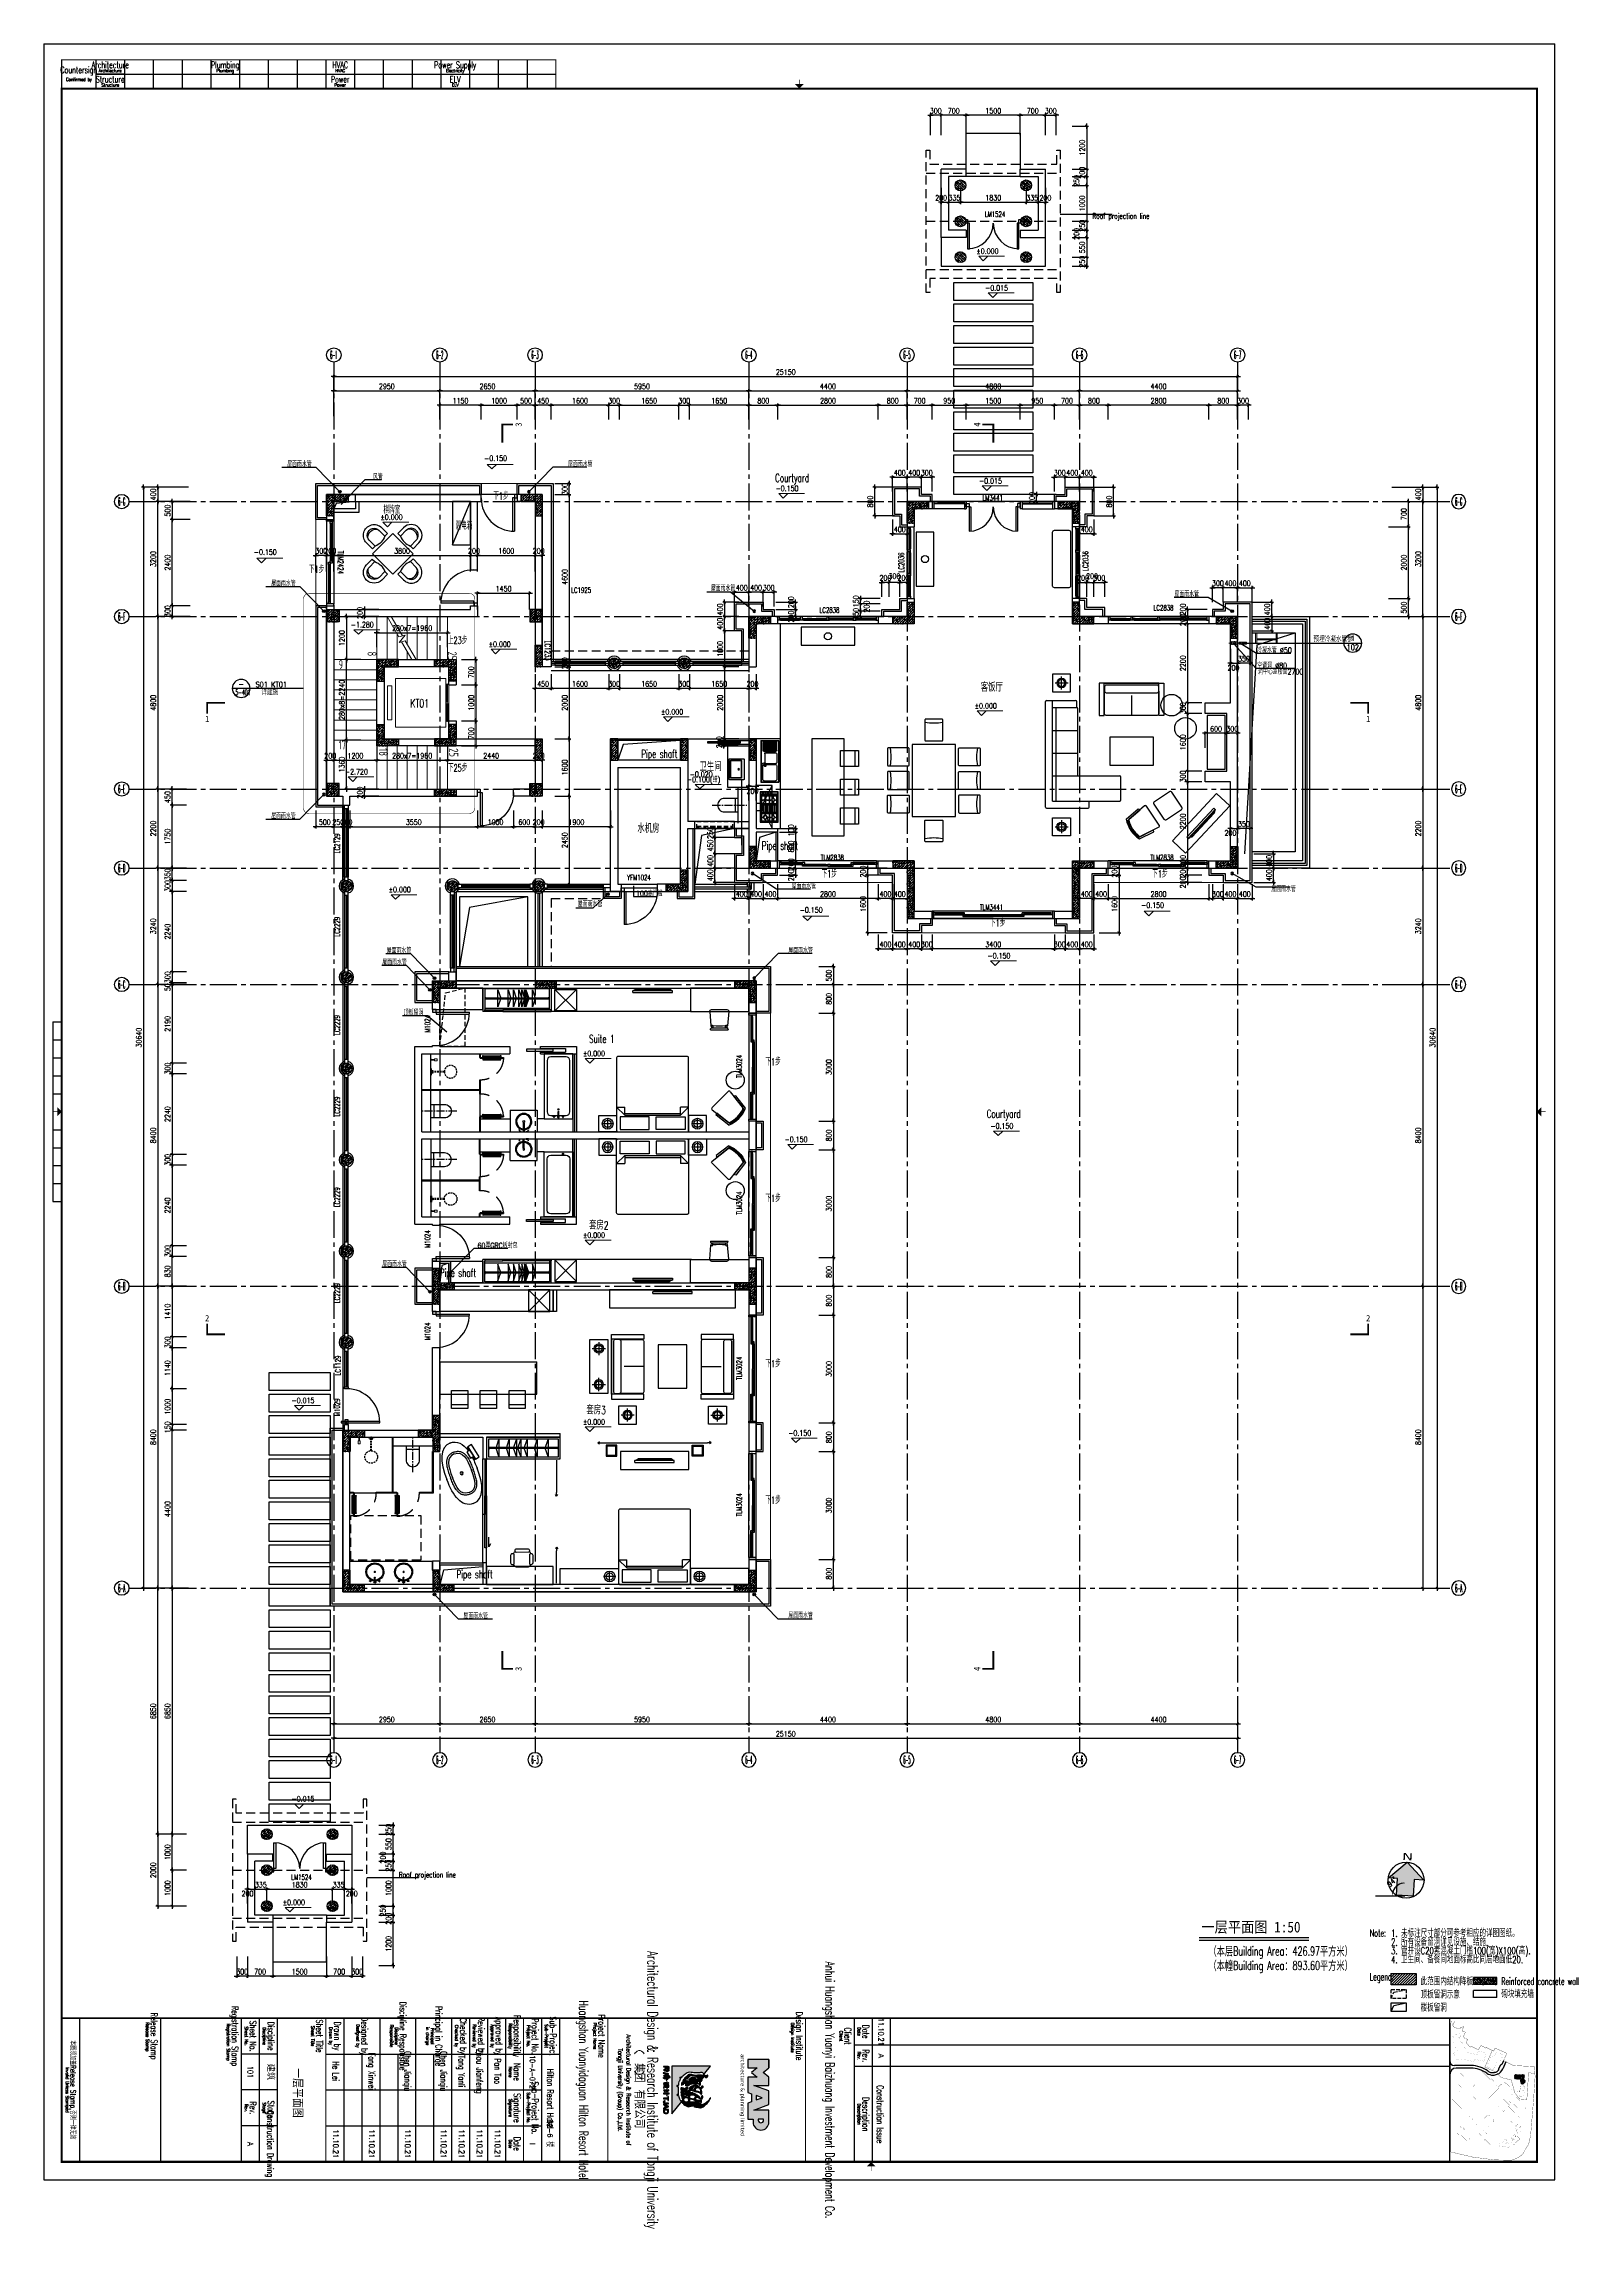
# Model space of a CAD drawing. Extents: x -336292 to -293591, y 7462 to 68263.
import ezdxf
from ezdxf.enums import TextEntityAlignment as Align

# ---------------------------------------------------------------- set-up
doc = ezdxf.new("R2010")
doc.units = 0
doc.header["$LTSCALE"] = 1000
doc.header["$MEASUREMENT"] = 0
for name, pattern in [('ACAD_ISO08W100', [36, 24, -3, 6, -3]), ('CENTER2', [1.125, 0.75, -0.125, 0.125, -0.125]), ('DASH', [0.35, 0.25, -0.1]), ('HIDDEN', [0.375, 0.25, -0.125]), ('HIDDEN2', [0.1875, 0.125, -0.0625]), ('Plans$0$CENTER2', [1.125, 0.75, -0.125, 0.125, -0.125]), ('Plans$0$DASHED', [0.75, 0.5, -0.25]), ('Plans$0$DASHED2', [0.375, 0.25, -0.125]), ('Plans$0$HIDDEN2', [0.1875, 0.125, -0.0625])]:
    doc.linetypes.add(name, pattern=pattern)
doc.layers.get('0').update_dxf_attribs({"linetype": 'CONTINUOUS'})
doc.layers.get('Defpoints').update_dxf_attribs({"linetype": 'CONTINUOUS'})
for name, color, linetype in [('00000', 7, 'CONTINUOUS'), ('A-AXIS', 3, 'CONTINUOUS'), ('A-AXIS-TEXT', 7, 'CONTINUOUS'), ('A-COLUMN', 1, 'CONTINUOUS'), ('A-COLUMN-hatch', 252, 'CONTINUOUS'), ('A-CONCRETE-HATCH', 252, 'CONTINUOUS'), ('A-DIM', 201, 'CONTINUOUS'), ('A-DOTE', 8, 'ACAD_ISO08W100'), ('A-FACADE', 5, 'CONTINUOUS'), ('A-FACADE-hatch', 252, 'CONTINUOUS'), ('A-FIN-GRAN', 34, 'CONTINUOUS'), ('A-FUR', 251, 'CONTINUOUS'), ('A-KITCHEN', 40, 'CONTINUOUS'), ('A-LINE', 8, 'CONTINUOUS'), ('A-LVTRY', 147, 'CONTINUOUS'), ('A-NOTE', 150, 'CONTINUOUS'), ('A-NOTE-CN', 150, 'CONTINUOUS'), ('A-PAVE', 17, 'CONTINUOUS'), ('A-PUB-DIM', 3, 'CONTINUOUS'), ('A-RAIN', 6, 'CONTINUOUS'), ('A-ROAD', 150, 'CONTINUOUS'), ('A-ROOF', 7, 'CONTINUOUS'), ('A-TEXT-CN', 31, 'CONTINUOUS'), ('A-WALL', 2, 'CONTINUOUS'), ('A-WINDOW', 4, 'CONTINUOUS'), ('A-WINDOW-TEXT', 93, 'CONTINUOUS'), ('Plans$0$A_Furniture', 40, 'CONTINUOUS'), ('Plans$0$A_Sanitary', 150, 'CONTINUOUS'), ('Plans$0$A_Wall', 3, 'CONTINUOUS'), ('Plans$0$Grid', 9, 'Plans$0$CENTER2'), ('Plans$0$WALL 01', 8, 'CONTINUOUS'), ('图框', 7, 'CONTINUOUS')]:
    doc.layers.add(name, color=color, linetype=linetype)
doc.layers.add('A-LEVEL', color=135, linetype='CONTINUOUS', lineweight=0)
doc.layers.add('A-STAIR', color=30, linetype='CONTINUOUS', lineweight=0)
doc.styles.add('_HZTXT', font='tjromans.shx', dxfattribs={"width": 0.7, "bigfont": 'tjhztxt.shx'})
doc.styles.add('COMPLEX', font='COMPLEX')
doc.styles.add('DIM_FONT', font='SIMPLEX', dxfattribs={"width": 0.7, "bigfont": 'GBCBIG'})
doc.styles.add('HT', font='simhei.ttf')
doc.styles.add('PRC-B', font='simhei.ttf', dxfattribs={"width": 0.9})
doc.styles.add('PRC-S', font='tjromans.shx', dxfattribs={"width": 0.7, "bigfont": 'tjhztxt.shx'})
doc.styles.add('SP-B', font='verdana.ttf', dxfattribs={"width": 0.9})
doc.styles.get("Standard").update_dxf_attribs({"font": 'GBENOR', "bigfont": 'GBCBIG'})
doc.styles.add('TJHZTXT', font='tjromans.shx', dxfattribs={"width": 0.8, "bigfont": 'tjhztxt.shx'})
doc.styles.add('TKZ1_tjhts.shx', font='tjromant.shx', dxfattribs={"bigfont": 'tjhts.shx'})
doc.styles.add('TKZ2_tjkts.shx', font='tjromant.shx', dxfattribs={"bigfont": 'tjkts.shx'})
doc.styles.add('TONGJI-FONT', font='simplex.shx', dxfattribs={"width": 0.65})
doc.styles.add('VERDAND', font='verdana.ttf')
doc.styles.add('zjz', font='tjromans.shx', dxfattribs={"width": 0.7, "height": 500, "bigfont": 'tjhztxt.shx'})
doc.linetypes.add('Plans$0$BATTING', pattern='A,0.0001,-0.1,[134,ltypeshp.shx,S=0.1,R=0,X=-0.1,Y=0],-0.2,[134,ltypeshp.shx,S=0.1,R=180,X=0.1,Y=0],-0.1', length=0.4001)
doc.dimstyles.new('DIM100', dxfattribs={"dimscale": 100, "dimtxt": 3, "dimasz": 0.01, "dimexe": 1, "dimexo": 1, "dimgap": 1, "dimtad": 1, "dimdec": 0, "dimtxsty": 'DIM_FONT', "dimblk1": '_DIMX', "dimblk2": '_DIMX', "dimsah": 1, "dimcen": 0.01, "dimclrd": 256, "dimclre": 256, "dimclrt": 7, "dimazin": 3, "dimtfac": 1, "dimtdec": 0, "dimtix": 1, "dimtmove": 2, "dimatfit": 3, "dimldrblk": '_DIMX', "dimfxl": 0, "dimtzin": 5, "dimarcsym": 0})
doc.dimstyles.new('DIMA100', dxfattribs={"dimscale": 100, "dimtxt": 3, "dimasz": 1.5, "dimexe": 1.5, "dimexo": 3, "dimgap": 1, "dimtad": 1, "dimdec": 0, "dimtxsty": 'PRC-S', "dimcen": 0.01, "dimclrd": 256, "dimclre": 256, "dimclrt": 7, "dimazin": 3, "dimtfac": 1, "dimtdec": 0, "dimtix": 1, "dimtmove": 2, "dimatfit": 3, "dimldrblk": '_DIMX', "dimfxl": 0, "dimtzin": 5, "dimarcsym": 0})

# ---------------------------------------------------------------- blocks, each defined once
blk = doc.blocks.new('_DIMX')
blk.add_line((-150, 0), (150, 0))
at = {"const_width": 50}
blk.add_lwpolyline([(-70, -70), (70, 70)], dxfattribs=at)
blk = doc.blocks.new('*D268')
at = {"layer": 'A-PUB-DIM', "lineweight": -2}
for p, q in [((-22498, 22043), (-22498, 22570)), ((-22498, 22520), (-19549, 22520)), ((-19548, 22043), (-19548, 22570))]:
    blk.add_line(p, q, dxfattribs=at)
at = {"layer": 'Defpoints', "color": 0}
for p in [(-19548, 22520), (-22498, 21993), (-19548, 21993)]:
    blk.add_point(p, dxfattribs=at)
at = {"layer": 'A-PUB-DIM', "lineweight": -2, "xscale": 0.5, "yscale": 0.5, "zscale": 0.5, "rotation": 180}
blk.add_blockref('_DIMX', (-22498, 22520), dxfattribs=at)
at = {"layer": 'A-PUB-DIM', "lineweight": -2, "xscale": 0.5, "yscale": 0.5, "zscale": 0.5}
blk.add_blockref('_DIMX', (-19548, 22520), dxfattribs=at)
at = {"layer": 'A-PUB-DIM', "insert": (-21023, 22645), "char_height": 150, "attachment_point": 5, "style": 'DIM_FONT'}
blk.add_mtext('\\A1;2950', dxfattribs=at)
blk = doc.blocks.new('*D269')
at = {"layer": 'A-PUB-DIM', "lineweight": -2}
for p, q in [((-19548, 22043), (-19548, 22570)), ((-19548, 22520), (-16899, 22520)), ((-16898, 22043), (-16898, 22570))]:
    blk.add_line(p, q, dxfattribs=at)
at = {"layer": 'Defpoints', "color": 0}
for p in [(-16898, 22520), (-19548, 21993), (-16898, 21993)]:
    blk.add_point(p, dxfattribs=at)
at = {"layer": 'A-PUB-DIM', "lineweight": -2, "xscale": 0.5, "yscale": 0.5, "zscale": 0.5, "rotation": 180}
blk.add_blockref('_DIMX', (-19548, 22520), dxfattribs=at)
at = {"layer": 'A-PUB-DIM', "lineweight": -2, "xscale": 0.5, "yscale": 0.5, "zscale": 0.5}
blk.add_blockref('_DIMX', (-16898, 22520), dxfattribs=at)
at = {"layer": 'A-PUB-DIM', "insert": (-18223, 22645), "char_height": 150, "attachment_point": 5, "style": 'DIM_FONT'}
blk.add_mtext('\\A1;2650', dxfattribs=at)
blk = doc.blocks.new('*D270')
at = {"layer": 'A-PUB-DIM', "lineweight": -2}
for p, q in [((-16898, 22043), (-16898, 22570)), ((-16898, 22520), (-10949, 22520)), ((-10948, 22043), (-10948, 22570))]:
    blk.add_line(p, q, dxfattribs=at)
at = {"layer": 'Defpoints', "color": 0}
for p in [(-10948, 22520), (-16898, 21993), (-10948, 21993)]:
    blk.add_point(p, dxfattribs=at)
at = {"layer": 'A-PUB-DIM', "lineweight": -2, "xscale": 0.5, "yscale": 0.5, "zscale": 0.5, "rotation": 180}
blk.add_blockref('_DIMX', (-16898, 22520), dxfattribs=at)
at = {"layer": 'A-PUB-DIM', "lineweight": -2, "xscale": 0.5, "yscale": 0.5, "zscale": 0.5}
blk.add_blockref('_DIMX', (-10948, 22520), dxfattribs=at)
at = {"layer": 'A-PUB-DIM', "insert": (-13923, 22645), "char_height": 150, "attachment_point": 5, "style": 'DIM_FONT'}
blk.add_mtext('\\A1;5950', dxfattribs=at)
blk = doc.blocks.new('*D271')
at = {"layer": 'A-PUB-DIM', "lineweight": -2}
for p, q in [((-10948, 22043), (-10948, 22570)), ((-10948, 22520), (-6549, 22520)), ((-6548, 22043), (-6548, 22570))]:
    blk.add_line(p, q, dxfattribs=at)
at = {"layer": 'Defpoints', "color": 0}
for p in [(-6548, 22520), (-10948, 21993), (-6548, 21993)]:
    blk.add_point(p, dxfattribs=at)
at = {"layer": 'A-PUB-DIM', "lineweight": -2, "xscale": 0.5, "yscale": 0.5, "zscale": 0.5, "rotation": 180}
blk.add_blockref('_DIMX', (-10948, 22520), dxfattribs=at)
at = {"layer": 'A-PUB-DIM', "lineweight": -2, "xscale": 0.5, "yscale": 0.5, "zscale": 0.5}
blk.add_blockref('_DIMX', (-6548, 22520), dxfattribs=at)
at = {"layer": 'A-PUB-DIM', "insert": (-8748, 22645), "char_height": 150, "attachment_point": 5, "style": 'DIM_FONT'}
blk.add_mtext('\\A1;4400', dxfattribs=at)
blk = doc.blocks.new('*D272')
at = {"layer": 'A-PUB-DIM', "lineweight": -2}
for p, q in [((-6548, 22043), (-6548, 22570)), ((-6548, 22520), (-1749, 22520)), ((-1748, 22043), (-1748, 22570))]:
    blk.add_line(p, q, dxfattribs=at)
at = {"layer": 'Defpoints', "color": 0}
for p in [(-1748, 22520), (-6548, 21993), (-1748, 21993)]:
    blk.add_point(p, dxfattribs=at)
at = {"layer": 'A-PUB-DIM', "lineweight": -2, "xscale": 0.5, "yscale": 0.5, "zscale": 0.5, "rotation": 180}
blk.add_blockref('_DIMX', (-6548, 22520), dxfattribs=at)
at = {"layer": 'A-PUB-DIM', "lineweight": -2, "xscale": 0.5, "yscale": 0.5, "zscale": 0.5}
blk.add_blockref('_DIMX', (-1748, 22520), dxfattribs=at)
at = {"layer": 'A-PUB-DIM', "insert": (-4148, 22645), "char_height": 150, "attachment_point": 5, "style": 'DIM_FONT'}
blk.add_mtext('\\A1;4800', dxfattribs=at)
blk = doc.blocks.new('*D273')
at = {"layer": 'A-PUB-DIM', "lineweight": -2}
for p, q in [((-1748, 22043), (-1748, 22570)), ((-1748, 22520), (2651, 22520)), ((2652, 22043), (2652, 22570))]:
    blk.add_line(p, q, dxfattribs=at)
at = {"layer": 'Defpoints', "color": 0}
for p in [(2652, 22520), (-1748, 21993), (2652, 21993)]:
    blk.add_point(p, dxfattribs=at)
at = {"layer": 'A-PUB-DIM', "lineweight": -2, "xscale": 0.5, "yscale": 0.5, "zscale": 0.5, "rotation": 180}
blk.add_blockref('_DIMX', (-1748, 22520), dxfattribs=at)
at = {"layer": 'A-PUB-DIM', "lineweight": -2, "xscale": 0.5, "yscale": 0.5, "zscale": 0.5}
blk.add_blockref('_DIMX', (2652, 22520), dxfattribs=at)
at = {"layer": 'A-PUB-DIM', "insert": (452, 22645), "char_height": 150, "attachment_point": 5, "style": 'DIM_FONT'}
blk.add_mtext('\\A1;4400', dxfattribs=at)
blk = doc.blocks.new('*D274')
at = {"layer": 'A-PUB-DIM', "lineweight": -2}
for p, q in [((-22498, 21818), (-22498, 22970)), ((-22498, 22920), (2651, 22920)), ((2652, 21818), (2652, 22970))]:
    blk.add_line(p, q, dxfattribs=at)
at = {"layer": 'Defpoints', "color": 0}
for p in [(2652, 22920), (-22498, 21768), (2652, 21768)]:
    blk.add_point(p, dxfattribs=at)
at = {"layer": 'A-PUB-DIM', "lineweight": -2, "xscale": 0.5, "yscale": 0.5, "zscale": 0.5, "rotation": 180}
blk.add_blockref('_DIMX', (-22498, 22920), dxfattribs=at)
at = {"layer": 'A-PUB-DIM', "lineweight": -2, "xscale": 0.5, "yscale": 0.5, "zscale": 0.5}
blk.add_blockref('_DIMX', (2652, 22920), dxfattribs=at)
at = {"layer": 'A-PUB-DIM', "insert": (-9923, 23045), "char_height": 150, "attachment_point": 5, "style": 'DIM_FONT'}
blk.add_mtext('\\A1;25150', dxfattribs=at)
blk = doc.blocks.new('_AXISO')
blk.add_circle((0, 0), 0.5)
at = {"layer": 'A-AXIS-TEXT', "style": 'COMPLEX', "width": 1.041667}
blk.add_attdef('A', text='', height=0.56, dxfattribs=at).set_placement((-0.25, -0.28), (0.25, -0.28), align=Align.FIT)
blk = doc.blocks.new('*D275')
at = {"layer": 'A-PUB-DIM', "lineweight": -2}
for p, q in [((-26848, 16240), (-27448, 16240)), ((-27398, 16239), (-27398, 11440)), ((-26848, 11440), (-27448, 11440))]:
    blk.add_line(p, q, dxfattribs=at)
at = {"layer": 'Defpoints', "color": 0}
for p in [(-26798, 16240), (-27398, 11440), (-26798, 11440)]:
    blk.add_point(p, dxfattribs=at)
at = {"layer": 'A-PUB-DIM', "lineweight": -2, "xscale": 0.5, "yscale": 0.5, "zscale": 0.5}
for p, rotation in [((-27398, 16240), 90), ((-27398, 11440), 270)]:
    blk.add_blockref('_DIMX', p, dxfattribs=dict(at, rotation=rotation))
at = {"layer": 'A-PUB-DIM', "insert": (-27523, 13840), "char_height": 150, "attachment_point": 5, "rotation": 90, "style": 'DIM_FONT'}
blk.add_mtext('\\A1;4800', dxfattribs=at)
blk = doc.blocks.new('*D276')
at = {"layer": 'A-PUB-DIM', "lineweight": -2}
for p, q in [((-26848, 11440), (-27448, 11440)), ((-27398, 11439), (-27398, 9240)), ((-26848, 9240), (-27448, 9240))]:
    blk.add_line(p, q, dxfattribs=at)
at = {"layer": 'Defpoints', "color": 0}
for p in [(-26798, 11440), (-27398, 9240), (-26798, 9240)]:
    blk.add_point(p, dxfattribs=at)
at = {"layer": 'A-PUB-DIM', "lineweight": -2, "xscale": 0.5, "yscale": 0.5, "zscale": 0.5}
for p, rotation in [((-27398, 11440), 90), ((-27398, 9240), 270)]:
    blk.add_blockref('_DIMX', p, dxfattribs=dict(at, rotation=rotation))
at = {"layer": 'A-PUB-DIM', "insert": (-27523, 10340), "char_height": 150, "attachment_point": 5, "rotation": 90, "style": 'DIM_FONT'}
blk.add_mtext('\\A1;2200', dxfattribs=at)
blk = doc.blocks.new('*D277')
at = {"layer": 'A-PUB-DIM', "lineweight": -2}
for p, q in [((-26848, 9240), (-27448, 9240)), ((-27398, 9239), (-27398, 6001)), ((-26848, 6000), (-27448, 6000))]:
    blk.add_line(p, q, dxfattribs=at)
at = {"layer": 'Defpoints', "color": 0}
for p in [(-26798, 9240), (-27398, 6000), (-26798, 6000)]:
    blk.add_point(p, dxfattribs=at)
at = {"layer": 'A-PUB-DIM', "lineweight": -2, "xscale": 0.5, "yscale": 0.5, "zscale": 0.5}
for p, rotation in [((-27398, 9240), 90), ((-27398, 6000), 270)]:
    blk.add_blockref('_DIMX', p, dxfattribs=dict(at, rotation=rotation))
at = {"layer": 'A-PUB-DIM', "insert": (-27523, 7620), "char_height": 150, "attachment_point": 5, "rotation": 90, "style": 'DIM_FONT'}
blk.add_mtext('\\A1;3240', dxfattribs=at)
blk = doc.blocks.new('*D278')
at = {"layer": 'A-PUB-DIM', "lineweight": -2}
for p, q in [((-26848, 6000), (-27448, 6000)), ((-27398, 6000), (-27398, -2399)), ((-26848, -2400), (-27448, -2400))]:
    blk.add_line(p, q, dxfattribs=at)
at = {"layer": 'Defpoints', "color": 0}
for p in [(-26798, 6000), (-27398, -2400), (-26798, -2400)]:
    blk.add_point(p, dxfattribs=at)
at = {"layer": 'A-PUB-DIM', "lineweight": -2, "xscale": 0.5, "yscale": 0.5, "zscale": 0.5}
for p, rotation in [((-27398, 6000), 90), ((-27398, -2400), 270)]:
    blk.add_blockref('_DIMX', p, dxfattribs=dict(at, rotation=rotation))
at = {"layer": 'A-PUB-DIM', "insert": (-27523, 1800), "char_height": 150, "attachment_point": 5, "rotation": 90, "style": 'DIM_FONT'}
blk.add_mtext('\\A1;8400', dxfattribs=at)
blk = doc.blocks.new('*D279')
at = {"layer": 'A-PUB-DIM', "lineweight": -2}
for p, q in [((-26848, -2400), (-27448, -2400)), ((-27398, -2400), (-27398, -10799)), ((-26848, -10800), (-27448, -10800))]:
    blk.add_line(p, q, dxfattribs=at)
at = {"layer": 'Defpoints', "color": 0}
for p in [(-26798, -2400), (-27398, -10800), (-26798, -10800)]:
    blk.add_point(p, dxfattribs=at)
at = {"layer": 'A-PUB-DIM', "lineweight": -2, "xscale": 0.5, "yscale": 0.5, "zscale": 0.5}
for p, rotation in [((-27398, -2400), 90), ((-27398, -10800), 270)]:
    blk.add_blockref('_DIMX', p, dxfattribs=dict(at, rotation=rotation))
at = {"layer": 'A-PUB-DIM', "insert": (-27523, -6600), "char_height": 150, "attachment_point": 5, "rotation": 90, "style": 'DIM_FONT'}
blk.add_mtext('\\A1;8400', dxfattribs=at)
blk = doc.blocks.new('*D280')
at = {"layer": 'A-PUB-DIM', "lineweight": -2}
for p, q in [((-26540, 19840), (-27848, 19840)), ((-27798, 19840), (-27798, -10799)), ((-26540, -10800), (-27848, -10800))]:
    blk.add_line(p, q, dxfattribs=at)
at = {"layer": 'Defpoints', "color": 0}
for p in [(-26490, 19840), (-27798, -10800), (-26490, -10800)]:
    blk.add_point(p, dxfattribs=at)
at = {"layer": 'A-PUB-DIM', "lineweight": -2, "xscale": 0.5, "yscale": 0.5, "zscale": 0.5}
for p, rotation in [((-27798, 19840), 90), ((-27798, -10800), 270)]:
    blk.add_blockref('_DIMX', p, dxfattribs=dict(at, rotation=rotation))
at = {"layer": 'A-PUB-DIM', "insert": (-27923, 4520), "char_height": 150, "attachment_point": 5, "rotation": 90, "style": 'DIM_FONT'}
blk.add_mtext('\\A1;30640', dxfattribs=at)
blk = doc.blocks.new('*D281')
at = {"layer": 'A-PUB-DIM', "lineweight": -2}
for p, q in [((7251, 16240), (7852, 16240)), ((7802, 16239), (7802, 11440)), ((7251, 11440), (7852, 11440))]:
    blk.add_line(p, q, dxfattribs=at)
at = {"layer": 'Defpoints', "color": 0}
for p in [(7201, 16240), (7201, 11440), (7802, 11440)]:
    blk.add_point(p, dxfattribs=at)
at = {"layer": 'A-PUB-DIM', "lineweight": -2, "xscale": 0.5, "yscale": 0.5, "zscale": 0.5}
for p, rotation in [((7802, 16240), 90), ((7802, 11440), 270)]:
    blk.add_blockref('_DIMX', p, dxfattribs=dict(at, rotation=rotation))
at = {"layer": 'A-PUB-DIM', "insert": (7677, 13840), "char_height": 150, "attachment_point": 5, "rotation": 90, "style": 'DIM_FONT'}
blk.add_mtext('\\A1;4800', dxfattribs=at)
blk = doc.blocks.new('*D282')
at = {"layer": 'A-PUB-DIM', "lineweight": -2}
for p, q in [((7251, 11440), (7852, 11440)), ((7802, 11439), (7802, 9240)), ((7251, 9240), (7852, 9240))]:
    blk.add_line(p, q, dxfattribs=at)
at = {"layer": 'Defpoints', "color": 0}
for p in [(7201, 11440), (7201, 9240), (7802, 9240)]:
    blk.add_point(p, dxfattribs=at)
at = {"layer": 'A-PUB-DIM', "lineweight": -2, "xscale": 0.5, "yscale": 0.5, "zscale": 0.5}
for p, rotation in [((7802, 11440), 90), ((7802, 9240), 270)]:
    blk.add_blockref('_DIMX', p, dxfattribs=dict(at, rotation=rotation))
at = {"layer": 'A-PUB-DIM', "insert": (7677, 10340), "char_height": 150, "attachment_point": 5, "rotation": 90, "style": 'DIM_FONT'}
blk.add_mtext('\\A1;2200', dxfattribs=at)
blk = doc.blocks.new('*D283')
at = {"layer": 'A-PUB-DIM', "lineweight": -2}
for p, q in [((7251, 9240), (7852, 9240)), ((7802, 9239), (7802, 6001)), ((7251, 6000), (7852, 6000))]:
    blk.add_line(p, q, dxfattribs=at)
at = {"layer": 'Defpoints', "color": 0}
for p in [(7201, 9240), (7201, 6000), (7802, 6000)]:
    blk.add_point(p, dxfattribs=at)
at = {"layer": 'A-PUB-DIM', "lineweight": -2, "xscale": 0.5, "yscale": 0.5, "zscale": 0.5}
for p, rotation in [((7802, 9240), 90), ((7802, 6000), 270)]:
    blk.add_blockref('_DIMX', p, dxfattribs=dict(at, rotation=rotation))
at = {"layer": 'A-PUB-DIM', "insert": (7677, 7620), "char_height": 150, "attachment_point": 5, "rotation": 90, "style": 'DIM_FONT'}
blk.add_mtext('\\A1;3240', dxfattribs=at)
blk = doc.blocks.new('*D284')
at = {"layer": 'A-PUB-DIM', "lineweight": -2}
for p, q in [((7251, 6000), (7852, 6000)), ((7802, 6000), (7802, -2399)), ((7251, -2400), (7852, -2400))]:
    blk.add_line(p, q, dxfattribs=at)
at = {"layer": 'Defpoints', "color": 0}
for p in [(7201, 6000), (7201, -2400), (7802, -2400)]:
    blk.add_point(p, dxfattribs=at)
at = {"layer": 'A-PUB-DIM', "lineweight": -2, "xscale": 0.5, "yscale": 0.5, "zscale": 0.5}
for p, rotation in [((7802, 6000), 90), ((7802, -2400), 270)]:
    blk.add_blockref('_DIMX', p, dxfattribs=dict(at, rotation=rotation))
at = {"layer": 'A-PUB-DIM', "insert": (7677, 1800), "char_height": 150, "attachment_point": 5, "rotation": 90, "style": 'DIM_FONT'}
blk.add_mtext('\\A1;8400', dxfattribs=at)
blk = doc.blocks.new('*D285')
at = {"layer": 'A-PUB-DIM', "lineweight": -2}
for p, q in [((7251, -2400), (7852, -2400)), ((7802, -2400), (7802, -10799)), ((7251, -10800), (7852, -10800))]:
    blk.add_line(p, q, dxfattribs=at)
at = {"layer": 'Defpoints', "color": 0}
for p in [(7201, -2400), (7201, -10800), (7802, -10800)]:
    blk.add_point(p, dxfattribs=at)
at = {"layer": 'A-PUB-DIM', "lineweight": -2, "xscale": 0.5, "yscale": 0.5, "zscale": 0.5}
for p, rotation in [((7802, -2400), 90), ((7802, -10800), 270)]:
    blk.add_blockref('_DIMX', p, dxfattribs=dict(at, rotation=rotation))
at = {"layer": 'A-PUB-DIM', "insert": (7677, -6600), "char_height": 150, "attachment_point": 5, "rotation": 90, "style": 'DIM_FONT'}
blk.add_mtext('\\A1;8400', dxfattribs=at)
blk = doc.blocks.new('*D286')
at = {"layer": 'A-PUB-DIM', "lineweight": -2}
for p, q in [((6943, 19840), (8252, 19840)), ((8202, 19840), (8202, -10799)), ((6943, -10800), (8252, -10800))]:
    blk.add_line(p, q, dxfattribs=at)
at = {"layer": 'Defpoints', "color": 0}
for p in [(6893, 19840), (6893, -10800), (8202, -10800)]:
    blk.add_point(p, dxfattribs=at)
at = {"layer": 'A-PUB-DIM', "lineweight": -2, "xscale": 0.5, "yscale": 0.5, "zscale": 0.5}
for p, rotation in [((8202, 19840), 90), ((8202, -10800), 270)]:
    blk.add_blockref('_DIMX', p, dxfattribs=dict(at, rotation=rotation))
at = {"layer": 'A-PUB-DIM', "insert": (8077, 4520), "char_height": 150, "attachment_point": 5, "rotation": 90, "style": 'DIM_FONT'}
blk.add_mtext('\\A1;30640', dxfattribs=at)
blk = doc.blocks.new('*D287')
at = {"layer": 'A-PUB-DIM', "lineweight": -2}
for p, q in [((-22498, -14103), (-22498, -14630)), ((-22498, -14580), (-19549, -14580)), ((-19548, -14103), (-19548, -14630))]:
    blk.add_line(p, q, dxfattribs=at)
at = {"layer": 'Defpoints', "color": 0}
for p in [(-22498, -14053), (-19548, -14053), (-19548, -14580)]:
    blk.add_point(p, dxfattribs=at)
at = {"layer": 'A-PUB-DIM', "lineweight": -2, "xscale": 0.5, "yscale": 0.5, "zscale": 0.5, "rotation": 180}
blk.add_blockref('_DIMX', (-22498, -14580), dxfattribs=at)
at = {"layer": 'A-PUB-DIM', "lineweight": -2, "xscale": 0.5, "yscale": 0.5, "zscale": 0.5}
blk.add_blockref('_DIMX', (-19548, -14580), dxfattribs=at)
at = {"layer": 'A-PUB-DIM', "insert": (-21023, -14455), "char_height": 150, "attachment_point": 5, "style": 'DIM_FONT'}
blk.add_mtext('\\A1;2950', dxfattribs=at)
blk = doc.blocks.new('*D288')
at = {"layer": 'A-PUB-DIM', "lineweight": -2}
for p, q in [((-19548, -14103), (-19548, -14630)), ((-19548, -14580), (-16899, -14580)), ((-16898, -14103), (-16898, -14630))]:
    blk.add_line(p, q, dxfattribs=at)
at = {"layer": 'Defpoints', "color": 0}
for p in [(-19548, -14053), (-16898, -14053), (-16898, -14580)]:
    blk.add_point(p, dxfattribs=at)
at = {"layer": 'A-PUB-DIM', "lineweight": -2, "xscale": 0.5, "yscale": 0.5, "zscale": 0.5, "rotation": 180}
blk.add_blockref('_DIMX', (-19548, -14580), dxfattribs=at)
at = {"layer": 'A-PUB-DIM', "lineweight": -2, "xscale": 0.5, "yscale": 0.5, "zscale": 0.5}
blk.add_blockref('_DIMX', (-16898, -14580), dxfattribs=at)
at = {"layer": 'A-PUB-DIM', "insert": (-18223, -14455), "char_height": 150, "attachment_point": 5, "style": 'DIM_FONT'}
blk.add_mtext('\\A1;2650', dxfattribs=at)
blk = doc.blocks.new('*D289')
at = {"layer": 'A-PUB-DIM', "lineweight": -2}
for p, q in [((-16898, -14103), (-16898, -14630)), ((-16898, -14580), (-10949, -14580)), ((-10948, -14103), (-10948, -14630))]:
    blk.add_line(p, q, dxfattribs=at)
at = {"layer": 'Defpoints', "color": 0}
for p in [(-16898, -14053), (-10948, -14053), (-10948, -14580)]:
    blk.add_point(p, dxfattribs=at)
at = {"layer": 'A-PUB-DIM', "lineweight": -2, "xscale": 0.5, "yscale": 0.5, "zscale": 0.5, "rotation": 180}
blk.add_blockref('_DIMX', (-16898, -14580), dxfattribs=at)
at = {"layer": 'A-PUB-DIM', "lineweight": -2, "xscale": 0.5, "yscale": 0.5, "zscale": 0.5}
blk.add_blockref('_DIMX', (-10948, -14580), dxfattribs=at)
at = {"layer": 'A-PUB-DIM', "insert": (-13923, -14455), "char_height": 150, "attachment_point": 5, "style": 'DIM_FONT'}
blk.add_mtext('\\A1;5950', dxfattribs=at)
blk = doc.blocks.new('*D290')
at = {"layer": 'A-PUB-DIM', "lineweight": -2}
for p, q in [((-10948, -14103), (-10948, -14630)), ((-10948, -14580), (-6549, -14580)), ((-6548, -14103), (-6548, -14630))]:
    blk.add_line(p, q, dxfattribs=at)
at = {"layer": 'Defpoints', "color": 0}
for p in [(-10948, -14053), (-6548, -14053), (-6548, -14580)]:
    blk.add_point(p, dxfattribs=at)
at = {"layer": 'A-PUB-DIM', "lineweight": -2, "xscale": 0.5, "yscale": 0.5, "zscale": 0.5, "rotation": 180}
blk.add_blockref('_DIMX', (-10948, -14580), dxfattribs=at)
at = {"layer": 'A-PUB-DIM', "lineweight": -2, "xscale": 0.5, "yscale": 0.5, "zscale": 0.5}
blk.add_blockref('_DIMX', (-6548, -14580), dxfattribs=at)
at = {"layer": 'A-PUB-DIM', "insert": (-8748, -14455), "char_height": 150, "attachment_point": 5, "style": 'DIM_FONT'}
blk.add_mtext('\\A1;4400', dxfattribs=at)
blk = doc.blocks.new('*D291')
at = {"layer": 'A-PUB-DIM', "lineweight": -2}
for p, q in [((-6548, -14103), (-6548, -14630)), ((-6548, -14580), (-1749, -14580)), ((-1748, -14103), (-1748, -14630))]:
    blk.add_line(p, q, dxfattribs=at)
at = {"layer": 'Defpoints', "color": 0}
for p in [(-6548, -14053), (-1748, -14053), (-1748, -14580)]:
    blk.add_point(p, dxfattribs=at)
at = {"layer": 'A-PUB-DIM', "lineweight": -2, "xscale": 0.5, "yscale": 0.5, "zscale": 0.5, "rotation": 180}
blk.add_blockref('_DIMX', (-6548, -14580), dxfattribs=at)
at = {"layer": 'A-PUB-DIM', "lineweight": -2, "xscale": 0.5, "yscale": 0.5, "zscale": 0.5}
blk.add_blockref('_DIMX', (-1748, -14580), dxfattribs=at)
at = {"layer": 'A-PUB-DIM', "insert": (-4148, -14455), "char_height": 150, "attachment_point": 5, "style": 'DIM_FONT'}
blk.add_mtext('\\A1;4800', dxfattribs=at)
blk = doc.blocks.new('*D292')
at = {"layer": 'A-PUB-DIM', "lineweight": -2}
for p, q in [((-1748, -14103), (-1748, -14630)), ((-1748, -14580), (2651, -14580)), ((2652, -14103), (2652, -14630))]:
    blk.add_line(p, q, dxfattribs=at)
at = {"layer": 'Defpoints', "color": 0}
for p in [(-1748, -14053), (2652, -14053), (2652, -14580)]:
    blk.add_point(p, dxfattribs=at)
at = {"layer": 'A-PUB-DIM', "lineweight": -2, "xscale": 0.5, "yscale": 0.5, "zscale": 0.5, "rotation": 180}
blk.add_blockref('_DIMX', (-1748, -14580), dxfattribs=at)
at = {"layer": 'A-PUB-DIM', "lineweight": -2, "xscale": 0.5, "yscale": 0.5, "zscale": 0.5}
blk.add_blockref('_DIMX', (2652, -14580), dxfattribs=at)
at = {"layer": 'A-PUB-DIM', "insert": (452, -14455), "char_height": 150, "attachment_point": 5, "style": 'DIM_FONT'}
blk.add_mtext('\\A1;4400', dxfattribs=at)
blk = doc.blocks.new('*D293')
at = {"layer": 'A-PUB-DIM', "lineweight": -2}
for p, q in [((-22498, -13878), (-22498, -15030)), ((2652, -13878), (2652, -15030)), ((-22498, -14980), (2651, -14980))]:
    blk.add_line(p, q, dxfattribs=at)
at = {"layer": 'Defpoints', "color": 0}
for p in [(-22498, -13828), (2652, -13828), (2652, -14980)]:
    blk.add_point(p, dxfattribs=at)
at = {"layer": 'A-PUB-DIM', "lineweight": -2, "xscale": 0.5, "yscale": 0.5, "zscale": 0.5, "rotation": 180}
blk.add_blockref('_DIMX', (-22498, -14980), dxfattribs=at)
at = {"layer": 'A-PUB-DIM', "lineweight": -2, "xscale": 0.5, "yscale": 0.5, "zscale": 0.5}
blk.add_blockref('_DIMX', (2652, -14980), dxfattribs=at)
at = {"layer": 'A-PUB-DIM', "insert": (-9923, -14855), "char_height": 150, "attachment_point": 5, "style": 'DIM_FONT'}
blk.add_mtext('\\A1;25150', dxfattribs=at)
blk = doc.blocks.new('*D294')
at = {"layer": 'A-PUB-DIM', "lineweight": -2}
for p, q in [((7251, 19440), (7852, 19440)), ((7802, 16240), (7802, 19439)), ((7251, 16240), (7852, 16240))]:
    blk.add_line(p, q, dxfattribs=at)
at = {"layer": 'Defpoints', "color": 0}
for p in [(7201, 19440), (7802, 19440), (7201, 16240)]:
    blk.add_point(p, dxfattribs=at)
at = {"layer": 'A-PUB-DIM', "lineweight": -2, "xscale": 0.5, "yscale": 0.5, "zscale": 0.5}
for p, rotation in [((7802, 19440), 90), ((7802, 16240), 270)]:
    blk.add_blockref('_DIMX', p, dxfattribs=dict(at, rotation=rotation))
at = {"layer": 'A-PUB-DIM', "insert": (7677, 17840), "char_height": 150, "attachment_point": 5, "rotation": 90, "style": 'DIM_FONT'}
blk.add_mtext('\\A1;3200', dxfattribs=at)
blk = doc.blocks.new('*D295')
at = {"layer": 'A-PUB-DIM', "lineweight": -2}
for p, q in [((-26848, 19440), (-27448, 19440)), ((-27398, 16240), (-27398, 19439)), ((-26848, 16240), (-27448, 16240))]:
    blk.add_line(p, q, dxfattribs=at)
at = {"layer": 'Defpoints', "color": 0}
for p in [(-27398, 19440), (-26798, 19440), (-26798, 16240)]:
    blk.add_point(p, dxfattribs=at)
at = {"layer": 'A-PUB-DIM', "lineweight": -2, "xscale": 0.5, "yscale": 0.5, "zscale": 0.5}
for p, rotation in [((-27398, 19440), 90), ((-27398, 16240), 270)]:
    blk.add_blockref('_DIMX', p, dxfattribs=dict(at, rotation=rotation))
at = {"layer": 'A-PUB-DIM', "insert": (-27523, 17840), "char_height": 150, "attachment_point": 5, "rotation": 90, "style": 'DIM_FONT'}
blk.add_mtext('\\A1;3200', dxfattribs=at)
blk = doc.blocks.new('*D296')
at = {"layer": 'A-PUB-DIM', "lineweight": -2}
for p, q in [((-26848, 19840), (-27448, 19840)), ((-27398, 19840), (-27398, 19440)), ((-26848, 19440), (-27448, 19440))]:
    blk.add_line(p, q, dxfattribs=at)
at = {"layer": 'Defpoints', "color": 0}
for p in [(-26798, 19840), (-27398, 19440), (-26798, 19440)]:
    blk.add_point(p, dxfattribs=at)
at = {"layer": 'A-PUB-DIM', "lineweight": -2, "xscale": 0.5, "yscale": 0.5, "zscale": 0.5}
for p, rotation in [((-27398, 19840), 90), ((-27398, 19440), 270)]:
    blk.add_blockref('_DIMX', p, dxfattribs=dict(at, rotation=rotation))
at = {"layer": 'A-PUB-DIM', "insert": (-27523, 19640), "char_height": 150, "attachment_point": 5, "rotation": 90, "style": 'DIM_FONT'}
blk.add_mtext('\\A1;400', dxfattribs=at)
blk = doc.blocks.new('*D297')
at = {"layer": 'A-PUB-DIM', "lineweight": -2}
for p, q in [((7251, 19840), (7852, 19840)), ((7802, 19840), (7802, 19440)), ((7251, 19440), (7852, 19440))]:
    blk.add_line(p, q, dxfattribs=at)
at = {"layer": 'Defpoints', "color": 0}
for p in [(7201, 19840), (7201, 19440), (7802, 19440)]:
    blk.add_point(p, dxfattribs=at)
at = {"layer": 'A-PUB-DIM', "lineweight": -2, "xscale": 0.5, "yscale": 0.5, "zscale": 0.5}
for p, rotation in [((7802, 19840), 90), ((7802, 19440), 270)]:
    blk.add_blockref('_DIMX', p, dxfattribs=dict(at, rotation=rotation))
at = {"layer": 'A-PUB-DIM', "insert": (7677, 19640), "char_height": 150, "attachment_point": 5, "rotation": 90, "style": 'DIM_FONT'}
blk.add_mtext('\\A1;400', dxfattribs=at)
blk = doc.blocks.new('*D266')
at = {"layer": 'A-PUB-DIM', "lineweight": -2}
for p, q in [((-26848, -10800), (-27448, -10800)), ((-27398, -17650), (-27398, -10800)), ((-26848, -17650), (-27448, -17650))]:
    blk.add_line(p, q, dxfattribs=at)
at = {"layer": 'Defpoints', "color": 0}
for p in [(-27398, -10800), (-26798, -10800), (-26798, -17650)]:
    blk.add_point(p, dxfattribs=at)
at = {"layer": 'A-PUB-DIM', "lineweight": -2, "xscale": 0.5, "yscale": 0.5, "zscale": 0.5}
for p, rotation in [((-27398, -10800), 90), ((-27398, -17650), 270)]:
    blk.add_blockref('_DIMX', p, dxfattribs=dict(at, rotation=rotation))
at = {"layer": 'A-PUB-DIM', "insert": (-27523, -14225), "char_height": 150, "attachment_point": 5, "rotation": 90, "style": 'DIM_FONT'}
blk.add_mtext('\\A1;6850', dxfattribs=at)
blk = doc.blocks.new('*D267')
at = {"layer": 'A-PUB-DIM', "lineweight": -2}
for p, q in [((-26848, -17650), (-27448, -17650)), ((-27398, -17651), (-27398, -19650)), ((-26848, -19650), (-27448, -19650))]:
    blk.add_line(p, q, dxfattribs=at)
at = {"layer": 'Defpoints', "color": 0}
for p in [(-26798, -17650), (-27398, -19650), (-26798, -19650)]:
    blk.add_point(p, dxfattribs=at)
at = {"layer": 'A-PUB-DIM', "lineweight": -2, "xscale": 0.5, "yscale": 0.5, "zscale": 0.5}
for p, rotation in [((-27398, -17650), 90), ((-27398, -19650), 270)]:
    blk.add_blockref('_DIMX', p, dxfattribs=dict(at, rotation=rotation))
at = {"layer": 'A-PUB-DIM', "insert": (-27523, -18650), "char_height": 150, "attachment_point": 5, "rotation": 90, "style": 'DIM_FONT'}
blk.add_mtext('\\A1;2000', dxfattribs=at)
blk = doc.blocks.new('Plans$0$A$C003A5441')
for p, q in [((965, 50), (215, 50)), ((215, 50), (215, 0)), ((265, 0), (265, 50)), ((265, 50), (965, 50)), ((915, 32), (265, 32)), ((915, 17), (265, 17)), ((915, 50), (915, 0)), ((965, 0), (965, 50)), ((215, 0), (965, 0)), ((215, 0), (265, 0))]:
    blk.add_line(p, q)
blk = doc.blocks.new('Plans$0$A$C149B2417')
for p, q in [((-2950, 200), (-50, 200)), ((-2950, 0), (-50, 0))]:
    blk.add_line(p, q)
for points in [[(-3000, 0), (-3000, 200), (-2950, 200), (-2950, 0), (-3000, 0)], [(-50, 0), (-50, 200), (0, 200), (0, 0), (-50, 0)]]:
    blk.add_lwpolyline(points)
for p in [(-3165, 50), (-2465, 100)]:
    blk.add_blockref('Plans$0$A$C003A5441', p)
at = {"extrusion": (0, 0, -1), "zscale": -1}
for p in [(535, 100), (-165, 50)]:
    blk.add_blockref('Plans$0$A$C003A5441', p, dxfattribs=at)
blk = doc.blocks.new('A$C27EA7CCC')
at = {"layer": 'A-LEVEL', "linetype": 'ByBlock'}
blk.add_lwpolyline([(1018, 509), (509, 0), (0, 509), (2880, 509)], dxfattribs=at)
at = {"layer": 'A-LEVEL', "style": 'zjz', "width": 0.7}
for tag, p in [('-6.000（建筑）', (3635, 1346)), ('-6.300（结构）', (3635, 645))]:
    blk.add_attdef(tag, text='', height=600, dxfattribs=at).set_placement(p, align=Align.RIGHT)
blk = doc.blocks.new('*D105')
at = {"layer": 'A-DIM', "lineweight": -2}
for p, q in [((-332221, 52620), (-332770, 52620)), ((-332221, 52320), (-332770, 52320)), ((-332720, 52620), (-332720, 52621)), ((-332720, 52620), (-332720, 52320)), ((-332720, 52319), (-332720, 52319))]:
    blk.add_line(p, q, dxfattribs=at)
at = {"layer": 'Defpoints', "color": 0}
for p in [(-332720, 52320), (-332171, 52620), (-332171, 52320)]:
    blk.add_point(p, dxfattribs=at)
at = {"layer": 'A-DIM', "lineweight": -2, "xscale": 0.5, "yscale": 0.5, "zscale": 0.5}
for p, rotation in [((-332720, 52620), 270), ((-332720, 52320), 90)]:
    blk.add_blockref('_DIMX', p, dxfattribs=dict(at, rotation=rotation))
at = {"layer": 'A-DIM', "insert": (-332845, 52470), "char_height": 150, "attachment_point": 5, "rotation": 90, "style": 'DIM_FONT'}
blk.add_mtext('\\A1;300', dxfattribs=at)
blk = doc.blocks.new('*D146')
at = {"layer": 'A-DIM', "lineweight": -2}
for p, q in [((-322070, 55720), (-321620, 55720)), ((-321670, 55719), (-321670, 51120)), ((-322070, 51120), (-321620, 51120))]:
    blk.add_line(p, q, dxfattribs=at)
at = {"layer": 'Defpoints', "color": 0}
for p in [(-322120, 55720), (-322120, 51120), (-321670, 51120)]:
    blk.add_point(p, dxfattribs=at)
at = {"layer": 'A-DIM', "lineweight": -2, "xscale": 0.5, "yscale": 0.5, "zscale": 0.5}
for p, rotation in [((-321670, 55720), 90), ((-321670, 51120), 270)]:
    blk.add_blockref('_DIMX', p, dxfattribs=dict(at, rotation=rotation))
at = {"layer": 'A-DIM', "insert": (-321795, 53420), "char_height": 150, "attachment_point": 5, "rotation": 90, "style": 'DIM_FONT'}
blk.add_mtext('\\A1;4600', dxfattribs=at)
blk = doc.blocks.new('*D147')
at = {"layer": 'A-DIM', "lineweight": -2}
for p, q in [((-322070, 51120), (-321620, 51120)), ((-321670, 51120), (-321670, 51121)), ((-321670, 51120), (-321670, 50920)), ((-322070, 50920), (-321620, 50920)), ((-321670, 50919), (-321670, 50919))]:
    blk.add_line(p, q, dxfattribs=at)
at = {"layer": 'Defpoints', "color": 0}
for p in [(-322120, 51120), (-322120, 50920), (-321670, 50920)]:
    blk.add_point(p, dxfattribs=at)
at = {"layer": 'A-DIM', "lineweight": -2, "xscale": 0.5, "yscale": 0.5, "zscale": 0.5}
for p, rotation in [((-321670, 51120), 270), ((-321670, 50920), 90)]:
    blk.add_blockref('_DIMX', p, dxfattribs=dict(at, rotation=rotation))
at = {"layer": 'A-DIM', "insert": (-321795, 51020), "char_height": 150, "attachment_point": 5, "rotation": 90, "style": 'DIM_FONT'}
blk.add_mtext('\\A1;200', dxfattribs=at)
blk = doc.blocks.new('*D148')
at = {"layer": 'A-DIM', "lineweight": -2}
for p, q in [((-322070, 50920), (-321620, 50920)), ((-321670, 50919), (-321670, 48920)), ((-322070, 48920), (-321620, 48920))]:
    blk.add_line(p, q, dxfattribs=at)
at = {"layer": 'Defpoints', "color": 0}
for p in [(-322120, 50920), (-322120, 48920), (-321670, 48920)]:
    blk.add_point(p, dxfattribs=at)
at = {"layer": 'A-DIM', "lineweight": -2, "xscale": 0.5, "yscale": 0.5, "zscale": 0.5}
for p, rotation in [((-321670, 50920), 90), ((-321670, 48920), 270)]:
    blk.add_blockref('_DIMX', p, dxfattribs=dict(at, rotation=rotation))
at = {"layer": 'A-DIM', "insert": (-321795, 49920), "char_height": 150, "attachment_point": 5, "rotation": 90, "style": 'DIM_FONT'}
blk.add_mtext('\\A1;2000', dxfattribs=at)
blk = doc.blocks.new('*D149')
at = {"layer": 'A-DIM', "lineweight": -2}
for p, q in [((-322070, 48920), (-321620, 48920)), ((-321670, 48919), (-321670, 47320)), ((-322070, 47320), (-321620, 47320))]:
    blk.add_line(p, q, dxfattribs=at)
at = {"layer": 'Defpoints', "color": 0}
for p in [(-322120, 48920), (-322120, 47320), (-321670, 47320)]:
    blk.add_point(p, dxfattribs=at)
at = {"layer": 'A-DIM', "lineweight": -2, "xscale": 0.5, "yscale": 0.5, "zscale": 0.5}
for p, rotation in [((-321670, 48920), 90), ((-321670, 47320), 270)]:
    blk.add_blockref('_DIMX', p, dxfattribs=dict(at, rotation=rotation))
at = {"layer": 'A-DIM', "insert": (-321795, 48120), "char_height": 150, "attachment_point": 5, "rotation": 90, "style": 'DIM_FONT'}
blk.add_mtext('\\A1;1600', dxfattribs=at)
blk = doc.blocks.new('*D150')
at = {"layer": 'A-DIM', "lineweight": -2}
for p, q in [((-322070, 47320), (-321620, 47320)), ((-321670, 47319), (-321670, 44870)), ((-322070, 44870), (-321620, 44870))]:
    blk.add_line(p, q, dxfattribs=at)
at = {"layer": 'Defpoints', "color": 0}
for p in [(-322120, 47320), (-322120, 44870), (-321670, 44870)]:
    blk.add_point(p, dxfattribs=at)
at = {"layer": 'A-DIM', "lineweight": -2, "xscale": 0.5, "yscale": 0.5, "zscale": 0.5}
for p, rotation in [((-321670, 47320), 90), ((-321670, 44870), 270)]:
    blk.add_blockref('_DIMX', p, dxfattribs=dict(at, rotation=rotation))
at = {"layer": 'A-DIM', "insert": (-321795, 46095), "char_height": 150, "attachment_point": 5, "rotation": 90, "style": 'DIM_FONT'}
blk.add_mtext('\\A1;2450', dxfattribs=at)
blk = doc.blocks.new('*D55')
at = {"layer": 'A-DIM', "lineweight": -2}
for p, q in [((-326970, 52520), (-327420, 52520)), ((-326970, 52320), (-327420, 52320)), ((-327370, 52520), (-327370, 52521)), ((-327370, 52520), (-327370, 52320)), ((-327370, 52319), (-327370, 52319))]:
    blk.add_line(p, q, dxfattribs=at)
at = {"layer": 'Defpoints', "color": 0}
for p in [(-327370, 52320), (-326920, 52520), (-326920, 52320)]:
    blk.add_point(p, dxfattribs=at)
at = {"layer": 'A-DIM', "lineweight": -2, "xscale": 0.5, "yscale": 0.5, "zscale": 0.5}
for p, rotation in [((-327370, 52520), 270), ((-327370, 52320), 90)]:
    blk.add_blockref('_DIMX', p, dxfattribs=dict(at, rotation=rotation))
at = {"layer": 'A-DIM', "insert": (-327495, 52420), "char_height": 150, "attachment_point": 5, "rotation": 90, "style": 'DIM_FONT'}
blk.add_mtext('\\A1;200', dxfattribs=at)
blk = doc.blocks.new('*D151')
at = {"layer": 'A-DIM', "lineweight": -2}
for p, q in [((-327770, 46920), (-327770, 46421)), ((-324220, 46920), (-324220, 46421)), ((-327769, 46471), (-324220, 46471))]:
    blk.add_line(p, q, dxfattribs=at)
at = {"layer": 'Defpoints', "color": 0}
for p in [(-327770, 46970), (-324220, 46970), (-324220, 46471)]:
    blk.add_point(p, dxfattribs=at)
at = {"layer": 'A-DIM', "lineweight": -2, "xscale": 0.5, "yscale": 0.5, "zscale": 0.5, "rotation": 180}
blk.add_blockref('_DIMX', (-327770, 46471), dxfattribs=at)
at = {"layer": 'A-DIM', "lineweight": -2, "xscale": 0.5, "yscale": 0.5, "zscale": 0.5}
blk.add_blockref('_DIMX', (-324220, 46471), dxfattribs=at)
at = {"layer": 'A-DIM', "insert": (-325995, 46596), "char_height": 150, "attachment_point": 5, "style": 'DIM_FONT'}
blk.add_mtext('\\A1;3550', dxfattribs=at)
blk = doc.blocks.new('*D144')
at = {"layer": 'A-DIM', "lineweight": -2}
for p, q in [((-324220, 46920), (-324220, 46421)), ((-323220, 46920), (-323220, 46421)), ((-324219, 46471), (-323220, 46471))]:
    blk.add_line(p, q, dxfattribs=at)
at = {"layer": 'Defpoints', "color": 0}
for p in [(-324220, 46970), (-323220, 46970), (-323220, 46471)]:
    blk.add_point(p, dxfattribs=at)
at = {"layer": 'A-DIM', "lineweight": -2, "xscale": 0.5, "yscale": 0.5, "zscale": 0.5, "rotation": 180}
blk.add_blockref('_DIMX', (-324220, 46471), dxfattribs=at)
at = {"layer": 'A-DIM', "lineweight": -2, "xscale": 0.5, "yscale": 0.5, "zscale": 0.5}
blk.add_blockref('_DIMX', (-323220, 46471), dxfattribs=at)
at = {"layer": 'A-DIM', "insert": (-323720, 46596), "char_height": 150, "attachment_point": 5, "style": 'DIM_FONT'}
blk.add_mtext('\\A1;1000', dxfattribs=at)
blk = doc.blocks.new('*D152')
at = {"layer": 'A-DIM', "lineweight": -2}
for p, q in [((-322620, 46920), (-322620, 46421)), ((-322420, 46920), (-322420, 46421)), ((-322620, 46471), (-322621, 46471)), ((-322620, 46471), (-322420, 46471)), ((-322419, 46471), (-322419, 46471))]:
    blk.add_line(p, q, dxfattribs=at)
at = {"layer": 'Defpoints', "color": 0}
for p in [(-322620, 46970), (-322420, 46970), (-322420, 46471)]:
    blk.add_point(p, dxfattribs=at)
at = {"layer": 'A-DIM', "lineweight": -2, "xscale": 0.5, "yscale": 0.5, "zscale": 0.5}
blk.add_blockref('_DIMX', (-322620, 46471), dxfattribs=at)
at = {"layer": 'A-DIM', "lineweight": -2, "xscale": 0.5, "yscale": 0.5, "zscale": 0.5, "rotation": 180}
blk.add_blockref('_DIMX', (-322420, 46471), dxfattribs=at)
at = {"layer": 'A-DIM', "insert": (-322520, 46596), "char_height": 150, "attachment_point": 5, "style": 'DIM_FONT'}
blk.add_mtext('\\A1;200', dxfattribs=at)
blk = doc.blocks.new('*D153')
at = {"layer": 'A-DIM', "lineweight": -2}
for p, q in [((-328220, 53572), (-328220, 54071)), ((-328219, 54021), (-324420, 54021)), ((-324420, 53572), (-324420, 54071))]:
    blk.add_line(p, q, dxfattribs=at)
at = {"layer": 'Defpoints', "color": 0}
for p in [(-328220, 53522), (-324420, 54021), (-324420, 53522)]:
    blk.add_point(p, dxfattribs=at)
at = {"layer": 'A-DIM', "lineweight": -2, "xscale": 0.5, "yscale": 0.5, "zscale": 0.5, "rotation": 180}
blk.add_blockref('_DIMX', (-328220, 54021), dxfattribs=at)
at = {"layer": 'A-DIM', "lineweight": -2, "xscale": 0.5, "yscale": 0.5, "zscale": 0.5}
blk.add_blockref('_DIMX', (-324420, 54021), dxfattribs=at)
at = {"layer": 'A-DIM', "insert": (-326320, 54146), "char_height": 150, "attachment_point": 5, "style": 'DIM_FONT'}
blk.add_mtext('\\A1;3800', dxfattribs=at)
blk = doc.blocks.new('*D154')
at = {"layer": 'A-DIM', "lineweight": -2}
for p, q in [((-324420, 54021), (-324421, 54021)), ((-324420, 53572), (-324420, 54071)), ((-324420, 54021), (-324220, 54021)), ((-324220, 53572), (-324220, 54071)), ((-324219, 54021), (-324219, 54021))]:
    blk.add_line(p, q, dxfattribs=at)
at = {"layer": 'Defpoints', "color": 0}
for p in [(-324420, 53522), (-324220, 54021), (-324220, 53522)]:
    blk.add_point(p, dxfattribs=at)
at = {"layer": 'A-DIM', "lineweight": -2, "xscale": 0.5, "yscale": 0.5, "zscale": 0.5}
blk.add_blockref('_DIMX', (-324420, 54021), dxfattribs=at)
at = {"layer": 'A-DIM', "lineweight": -2, "xscale": 0.5, "yscale": 0.5, "zscale": 0.5, "rotation": 180}
blk.add_blockref('_DIMX', (-324220, 54021), dxfattribs=at)
at = {"layer": 'A-DIM', "insert": (-324320, 54146), "char_height": 150, "attachment_point": 5, "style": 'DIM_FONT'}
blk.add_mtext('\\A1;200', dxfattribs=at)
blk = doc.blocks.new('*D155')
at = {"layer": 'A-DIM', "lineweight": -2}
for p, q in [((-324220, 53572), (-324220, 54071)), ((-324219, 54021), (-322620, 54021)), ((-322620, 53572), (-322620, 54071))]:
    blk.add_line(p, q, dxfattribs=at)
at = {"layer": 'Defpoints', "color": 0}
for p in [(-324220, 53522), (-322620, 54021), (-322620, 53522)]:
    blk.add_point(p, dxfattribs=at)
at = {"layer": 'A-DIM', "lineweight": -2, "xscale": 0.5, "yscale": 0.5, "zscale": 0.5, "rotation": 180}
blk.add_blockref('_DIMX', (-324220, 54021), dxfattribs=at)
at = {"layer": 'A-DIM', "lineweight": -2, "xscale": 0.5, "yscale": 0.5, "zscale": 0.5}
blk.add_blockref('_DIMX', (-322620, 54021), dxfattribs=at)
at = {"layer": 'A-DIM', "insert": (-323420, 54146), "char_height": 150, "attachment_point": 5, "style": 'DIM_FONT'}
blk.add_mtext('\\A1;1600', dxfattribs=at)
blk = doc.blocks.new('*D156')
at = {"layer": 'A-DIM', "lineweight": -2}
for p, q in [((-322620, 54021), (-322621, 54021)), ((-322620, 53572), (-322620, 54071)), ((-322620, 54021), (-322420, 54021)), ((-322420, 53572), (-322420, 54071)), ((-322419, 54021), (-322419, 54021))]:
    blk.add_line(p, q, dxfattribs=at)
at = {"layer": 'Defpoints', "color": 0}
for p in [(-322620, 53522), (-322420, 54021), (-322420, 53522)]:
    blk.add_point(p, dxfattribs=at)
at = {"layer": 'A-DIM', "lineweight": -2, "xscale": 0.5, "yscale": 0.5, "zscale": 0.5}
blk.add_blockref('_DIMX', (-322620, 54021), dxfattribs=at)
at = {"layer": 'A-DIM', "lineweight": -2, "xscale": 0.5, "yscale": 0.5, "zscale": 0.5, "rotation": 180}
blk.add_blockref('_DIMX', (-322420, 54021), dxfattribs=at)
at = {"layer": 'A-DIM', "insert": (-322520, 54146), "char_height": 150, "attachment_point": 5, "style": 'DIM_FONT'}
blk.add_mtext('\\A1;200', dxfattribs=at)
blk = doc.blocks.new('*D59')
at = {"layer": 'A-DIM', "lineweight": -2}
for p, q in [((-322620, 48720), (-322620, 48270)), ((-322420, 48720), (-322420, 48270)), ((-322620, 48320), (-322621, 48320)), ((-322620, 48320), (-322420, 48320)), ((-322419, 48320), (-322419, 48320))]:
    blk.add_line(p, q, dxfattribs=at)
at = {"layer": 'Defpoints', "color": 0}
for p in [(-322620, 48770), (-322420, 48770), (-322420, 48320)]:
    blk.add_point(p, dxfattribs=at)
at = {"layer": 'A-DIM', "lineweight": -2, "xscale": 0.5, "yscale": 0.5, "zscale": 0.5}
blk.add_blockref('_DIMX', (-322620, 48320), dxfattribs=at)
at = {"layer": 'A-DIM', "lineweight": -2, "xscale": 0.5, "yscale": 0.5, "zscale": 0.5, "rotation": 180}
blk.add_blockref('_DIMX', (-322420, 48320), dxfattribs=at)
at = {"layer": 'A-DIM', "insert": (-322520, 48445), "char_height": 150, "attachment_point": 5, "style": 'DIM_FONT'}
blk.add_mtext('\\A1;200', dxfattribs=at)
blk = doc.blocks.new('*D53')
at = {"layer": 'A-DIM', "lineweight": -2}
for p, q in [((-325060, 48720), (-325060, 48270)), ((-322620, 48720), (-322620, 48270)), ((-325059, 48320), (-322620, 48320))]:
    blk.add_line(p, q, dxfattribs=at)
at = {"layer": 'Defpoints', "color": 0}
for p in [(-325060, 48770), (-322620, 48770), (-322620, 48320)]:
    blk.add_point(p, dxfattribs=at)
at = {"layer": 'A-DIM', "lineweight": -2, "xscale": 0.5, "yscale": 0.5, "zscale": 0.5, "rotation": 180}
blk.add_blockref('_DIMX', (-325060, 48320), dxfattribs=at)
at = {"layer": 'A-DIM', "lineweight": -2, "xscale": 0.5, "yscale": 0.5, "zscale": 0.5}
blk.add_blockref('_DIMX', (-322620, 48320), dxfattribs=at)
at = {"layer": 'A-DIM', "insert": (-323840, 48445), "char_height": 150, "attachment_point": 5, "style": 'DIM_FONT'}
blk.add_mtext('\\A1;2440', dxfattribs=at)
blk = doc.blocks.new('*D52')
at = {"layer": 'A-DIM', "lineweight": -2}
for p, q in [((-327020, 48720), (-327020, 48270)), ((-325060, 48720), (-325060, 48270)), ((-327019, 48320), (-325060, 48320))]:
    blk.add_line(p, q, dxfattribs=at)
at = {"layer": 'Defpoints', "color": 0}
for p in [(-327020, 48770), (-325060, 48770), (-325060, 48320)]:
    blk.add_point(p, dxfattribs=at)
at = {"layer": 'A-DIM', "lineweight": -2, "xscale": 0.5, "yscale": 0.5, "zscale": 0.5, "rotation": 180}
blk.add_blockref('_DIMX', (-327020, 48320), dxfattribs=at)
at = {"layer": 'A-DIM', "lineweight": -2, "xscale": 0.5, "yscale": 0.5, "zscale": 0.5}
blk.add_blockref('_DIMX', (-325060, 48320), dxfattribs=at)
at = {"layer": 'A-DIM', "insert": (-326040, 48445), "char_height": 150, "attachment_point": 5, "style": 'DIM_FONT'}
blk.add_mtext('\\A1;280x7=1960', dxfattribs=at)
blk = doc.blocks.new('*D60')
at = {"layer": 'A-DIM', "lineweight": -2}
for p, q in [((-328220, 48720), (-328220, 48270)), ((-327020, 48720), (-327020, 48270)), ((-328219, 48320), (-327020, 48320))]:
    blk.add_line(p, q, dxfattribs=at)
at = {"layer": 'Defpoints', "color": 0}
for p in [(-328220, 48770), (-327020, 48770), (-327020, 48320)]:
    blk.add_point(p, dxfattribs=at)
at = {"layer": 'A-DIM', "lineweight": -2, "xscale": 0.5, "yscale": 0.5, "zscale": 0.5, "rotation": 180}
blk.add_blockref('_DIMX', (-328220, 48320), dxfattribs=at)
at = {"layer": 'A-DIM', "lineweight": -2, "xscale": 0.5, "yscale": 0.5, "zscale": 0.5}
blk.add_blockref('_DIMX', (-327020, 48320), dxfattribs=at)
at = {"layer": 'A-DIM', "insert": (-327620, 48445), "char_height": 150, "attachment_point": 5, "style": 'DIM_FONT'}
blk.add_mtext('\\A1;1200', dxfattribs=at)
blk = doc.blocks.new('*D61')
at = {"layer": 'A-DIM', "lineweight": -2}
for p, q in [((-328420, 48720), (-328420, 48270)), ((-328220, 48720), (-328220, 48270)), ((-328420, 48320), (-328421, 48320)), ((-328420, 48320), (-328220, 48320)), ((-328219, 48320), (-328219, 48320))]:
    blk.add_line(p, q, dxfattribs=at)
at = {"layer": 'Defpoints', "color": 0}
for p in [(-328420, 48770), (-328220, 48770), (-328220, 48320)]:
    blk.add_point(p, dxfattribs=at)
at = {"layer": 'A-DIM', "lineweight": -2, "xscale": 0.5, "yscale": 0.5, "zscale": 0.5}
blk.add_blockref('_DIMX', (-328420, 48320), dxfattribs=at)
at = {"layer": 'A-DIM', "lineweight": -2, "xscale": 0.5, "yscale": 0.5, "zscale": 0.5, "rotation": 180}
blk.add_blockref('_DIMX', (-328220, 48320), dxfattribs=at)
at = {"layer": 'A-DIM', "insert": (-328320, 48445), "char_height": 150, "attachment_point": 5, "style": 'DIM_FONT'}
blk.add_mtext('\\A1;200', dxfattribs=at)
blk = doc.blocks.new('*D157')
at = {"layer": 'A-DIM', "lineweight": -2}
for p, q in [((-324670, 51120), (-324220, 51120)), ((-324270, 51119), (-324270, 50420)), ((-324670, 50420), (-324220, 50420))]:
    blk.add_line(p, q, dxfattribs=at)
at = {"layer": 'Defpoints', "color": 0}
for p in [(-324720, 51120), (-324720, 50420), (-324270, 50420)]:
    blk.add_point(p, dxfattribs=at)
at = {"layer": 'A-DIM', "lineweight": -2, "xscale": 0.5, "yscale": 0.5, "zscale": 0.5}
for p, rotation in [((-324270, 51120), 90), ((-324270, 50420), 270)]:
    blk.add_blockref('_DIMX', p, dxfattribs=dict(at, rotation=rotation))
at = {"layer": 'A-DIM', "insert": (-324395, 50770), "char_height": 150, "attachment_point": 5, "rotation": 90, "style": 'DIM_FONT'}
blk.add_mtext('\\A1;700', dxfattribs=at)
blk = doc.blocks.new('*D158')
at = {"layer": 'A-DIM', "lineweight": -2}
for p, q in [((-324670, 50420), (-324220, 50420)), ((-324270, 50419), (-324270, 49420)), ((-324670, 49420), (-324220, 49420))]:
    blk.add_line(p, q, dxfattribs=at)
at = {"layer": 'Defpoints', "color": 0}
for p in [(-324720, 50420), (-324720, 49420), (-324270, 49420)]:
    blk.add_point(p, dxfattribs=at)
at = {"layer": 'A-DIM', "lineweight": -2, "xscale": 0.5, "yscale": 0.5, "zscale": 0.5}
for p, rotation in [((-324270, 50420), 90), ((-324270, 49420), 270)]:
    blk.add_blockref('_DIMX', p, dxfattribs=dict(at, rotation=rotation))
at = {"layer": 'A-DIM', "insert": (-324395, 49920), "char_height": 150, "attachment_point": 5, "rotation": 90, "style": 'DIM_FONT'}
blk.add_mtext('\\A1;1000', dxfattribs=at)
blk = doc.blocks.new('*D159')
at = {"layer": 'A-DIM', "lineweight": -2}
for p, q in [((-324670, 49420), (-324220, 49420)), ((-324270, 49419), (-324270, 48720)), ((-324670, 48720), (-324220, 48720))]:
    blk.add_line(p, q, dxfattribs=at)
at = {"layer": 'Defpoints', "color": 0}
for p in [(-324720, 49420), (-324720, 48720), (-324270, 48720)]:
    blk.add_point(p, dxfattribs=at)
at = {"layer": 'A-DIM', "lineweight": -2, "xscale": 0.5, "yscale": 0.5, "zscale": 0.5}
for p, rotation in [((-324270, 49420), 90), ((-324270, 48720), 270)]:
    blk.add_blockref('_DIMX', p, dxfattribs=dict(at, rotation=rotation))
at = {"layer": 'A-DIM', "insert": (-324395, 49070), "char_height": 150, "attachment_point": 5, "rotation": 90, "style": 'DIM_FONT'}
blk.add_mtext('\\A1;700', dxfattribs=at)
blk = doc.blocks.new('*D160')
at = {"layer": 'A-DIM', "lineweight": -2}
for p, q in [((-324220, 52520), (-324220, 53018)), ((-324219, 52968), (-322770, 52968)), ((-322770, 52520), (-322770, 53018))]:
    blk.add_line(p, q, dxfattribs=at)
at = {"layer": 'Defpoints', "color": 0}
for p in [(-322770, 52968), (-324220, 52470), (-322770, 52470)]:
    blk.add_point(p, dxfattribs=at)
at = {"layer": 'A-DIM', "lineweight": -2, "xscale": 0.5, "yscale": 0.5, "zscale": 0.5, "rotation": 180}
blk.add_blockref('_DIMX', (-324220, 52968), dxfattribs=at)
at = {"layer": 'A-DIM', "lineweight": -2, "xscale": 0.5, "yscale": 0.5, "zscale": 0.5}
blk.add_blockref('_DIMX', (-322770, 52968), dxfattribs=at)
at = {"layer": 'A-DIM', "insert": (-323495, 53093), "char_height": 150, "attachment_point": 5, "style": 'DIM_FONT'}
blk.add_mtext('\\A1;1450', dxfattribs=at)
blk = doc.blocks.new('*D161')
at = {"layer": 'A-DIM', "lineweight": -2}
for p, q in [((-327020, 51470), (-327020, 51920)), ((-327019, 51870), (-325060, 51870)), ((-325060, 51470), (-325060, 51920))]:
    blk.add_line(p, q, dxfattribs=at)
at = {"layer": 'Defpoints', "color": 0}
for p in [(-325060, 51870), (-327020, 51420), (-325060, 51420)]:
    blk.add_point(p, dxfattribs=at)
at = {"layer": 'A-DIM', "lineweight": -2, "xscale": 0.5, "yscale": 0.5, "zscale": 0.5, "rotation": 180}
blk.add_blockref('_DIMX', (-327020, 51870), dxfattribs=at)
at = {"layer": 'A-DIM', "lineweight": -2, "xscale": 0.5, "yscale": 0.5, "zscale": 0.5}
blk.add_blockref('_DIMX', (-325060, 51870), dxfattribs=at)
at = {"layer": 'A-DIM', "insert": (-326040, 51995), "char_height": 150, "attachment_point": 5, "style": 'DIM_FONT'}
blk.add_mtext('\\A1;280x7=1960', dxfattribs=at)
blk = doc.blocks.new('*D56')
at = {"layer": 'A-DIM', "lineweight": -2}
for p, q in [((-327470, 51120), (-327920, 51120)), ((-327870, 48880), (-327870, 51119)), ((-327470, 48880), (-327920, 48880))]:
    blk.add_line(p, q, dxfattribs=at)
at = {"layer": 'Defpoints', "color": 0}
for p in [(-327870, 51120), (-327420, 51120), (-327420, 48880)]:
    blk.add_point(p, dxfattribs=at)
at = {"layer": 'A-DIM', "lineweight": -2, "xscale": 0.5, "yscale": 0.5, "zscale": 0.5}
for p, rotation in [((-327870, 51120), 90), ((-327870, 48880), 270)]:
    blk.add_blockref('_DIMX', p, dxfattribs=dict(at, rotation=rotation))
at = {"layer": 'A-DIM', "insert": (-327995, 50000), "char_height": 150, "attachment_point": 5, "rotation": 90, "style": 'DIM_FONT'}
blk.add_mtext('\\A1;280x8=2240', dxfattribs=at)
blk = doc.blocks.new('RAIN PIPE@100x100')
for p, q in [((-27, -27), (27, 27)), ((-27, 27), (27, -27))]:
    blk.add_line(p, q)
blk.add_circle((0, 0), 37.5)
blk = doc.blocks.new('*D145')
at = {"layer": 'A-DIM', "lineweight": -2}
for p, q in [((-323220, 46920), (-323220, 46421)), ((-322620, 46920), (-322620, 46421)), ((-322620, 46471), (-323219, 46471))]:
    blk.add_line(p, q, dxfattribs=at)
at = {"layer": 'Defpoints', "color": 0}
for p in [(-323220, 46970), (-322620, 46970), (-323220, 46471)]:
    blk.add_point(p, dxfattribs=at)
at = {"layer": 'A-DIM', "lineweight": -2, "xscale": 0.5, "yscale": 0.5, "zscale": 0.5}
for p, rotation in [((-323220, 46471), 179.9999999999958), ((-322620, 46471), 359.9999999999959)]:
    blk.add_blockref('_DIMX', p, dxfattribs=dict(at, rotation=rotation))
at = {"layer": 'A-DIM', "insert": (-322920, 46596), "char_height": 150, "attachment_point": 5, "style": 'DIM_FONT'}
blk.add_mtext('\\A1;600', dxfattribs=at)
blk = doc.blocks.new('*D162')
at = {"layer": 'A-DIM', "lineweight": -2}
for p, q in [((-322070, 56020), (-321620, 56020)), ((-321670, 56020), (-321670, 56021)), ((-321670, 55720), (-321670, 56020)), ((-322070, 55720), (-321620, 55720)), ((-321670, 55719), (-321670, 55719))]:
    blk.add_line(p, q, dxfattribs=at)
at = {"layer": 'Defpoints', "color": 0}
for p in [(-322120, 56020), (-321670, 56020), (-322120, 55720)]:
    blk.add_point(p, dxfattribs=at)
at = {"layer": 'A-DIM', "lineweight": -2, "xscale": 0.5, "yscale": 0.5, "zscale": 0.5}
for p, rotation in [((-321670, 56020), 270), ((-321670, 55720), 90)]:
    blk.add_blockref('_DIMX', p, dxfattribs=dict(at, rotation=rotation))
at = {"layer": 'A-DIM', "insert": (-321795, 55870), "char_height": 150, "attachment_point": 5, "rotation": 90, "style": 'DIM_FONT'}
blk.add_mtext('\\A1;300', dxfattribs=at)
blk = doc.blocks.new('sy')
blk.add_line((1948, 0), (2948, 0))
blk.add_circle((2448, 0), 500)
at = {"layer": 'A-NOTE', "linetype": 'Continuous'}
blk.add_line((0, 0), (2948, 0), dxfattribs=at)
at = {"layer": 'A-NOTE', "linetype": 'Continuous', "style": 'PRC-S', "width": 0.7}
for tag, p in [('详建施', (788, -373)), ('S01', (788, 70)), ('302', (2169, -370))]:
    blk.add_attdef(tag, p, '', height=350, dxfattribs=at)
blk.add_attdef('1', text='', height=350, dxfattribs=at).set_placement((2449, 232), align=Align.MIDDLE)
blk = doc.blocks.new('*D163')
at = {"layer": 'A-DIM', "lineweight": -2}
for p, q in [((-327970, 46920), (-327970, 46421)), ((-327770, 46920), (-327770, 46421)), ((-327970, 46471), (-327971, 46471)), ((-327770, 46471), (-327970, 46471)), ((-327769, 46471), (-327769, 46471))]:
    blk.add_line(p, q, dxfattribs=at)
at = {"layer": 'Defpoints', "color": 0}
for p in [(-327970, 46970), (-327770, 46970), (-327970, 46471)]:
    blk.add_point(p, dxfattribs=at)
at = {"layer": 'A-DIM', "lineweight": -2, "xscale": 0.5, "yscale": 0.5, "zscale": 0.5}
for p, rotation in [((-327970, 46471), 359.9999999999791), ((-327770, 46471), 179.9999999999791)]:
    blk.add_blockref('_DIMX', p, dxfattribs=dict(at, rotation=rotation))
at = {"layer": 'A-DIM', "insert": (-327870, 46596), "char_height": 150, "attachment_point": 5, "style": 'DIM_FONT'}
blk.add_mtext('\\A1;200', dxfattribs=at)
blk = doc.blocks.new('*D164')
at = {"layer": 'A-DIM', "lineweight": -2}
for p, q in [((-328220, 46920), (-328220, 46421)), ((-327970, 46920), (-327970, 46421)), ((-328220, 46471), (-328221, 46471)), ((-328220, 46471), (-327970, 46471)), ((-327969, 46471), (-327969, 46471))]:
    blk.add_line(p, q, dxfattribs=at)
at = {"layer": 'Defpoints', "color": 0}
for p in [(-328220, 46970), (-327970, 46970), (-327970, 46471)]:
    blk.add_point(p, dxfattribs=at)
at = {"layer": 'A-DIM', "lineweight": -2, "xscale": 0.5, "yscale": 0.5, "zscale": 0.5}
blk.add_blockref('_DIMX', (-328220, 46471), dxfattribs=at)
at = {"layer": 'A-DIM', "lineweight": -2, "xscale": 0.5, "yscale": 0.5, "zscale": 0.5, "rotation": 180}
blk.add_blockref('_DIMX', (-327970, 46471), dxfattribs=at)
at = {"layer": 'A-DIM', "insert": (-328095, 46596), "char_height": 150, "attachment_point": 5, "style": 'DIM_FONT'}
blk.add_mtext('\\A1;250', dxfattribs=at)
blk = doc.blocks.new('*D165')
at = {"layer": 'A-DIM', "lineweight": -2}
for p, q in [((-328720, 46920), (-328720, 46421)), ((-328220, 46920), (-328220, 46421)), ((-328220, 46471), (-328719, 46471))]:
    blk.add_line(p, q, dxfattribs=at)
at = {"layer": 'Defpoints', "color": 0}
for p in [(-328720, 46970), (-328220, 46970), (-328720, 46471)]:
    blk.add_point(p, dxfattribs=at)
at = {"layer": 'A-DIM', "lineweight": -2, "xscale": 0.5, "yscale": 0.5, "zscale": 0.5}
for p, rotation in [((-328720, 46471), 179.9999999999833), ((-328220, 46471), 359.9999999999833)]:
    blk.add_blockref('_DIMX', p, dxfattribs=dict(at, rotation=rotation))
at = {"layer": 'A-DIM', "insert": (-328470, 46596), "char_height": 150, "attachment_point": 5, "style": 'DIM_FONT'}
blk.add_mtext('\\A1;500', dxfattribs=at)
blk = doc.blocks.new('*D166')
at = {"layer": 'A-DIM', "lineweight": -2}
for p, q in [((-322420, 46920), (-322420, 46421)), ((-320520, 46920), (-320520, 46421)), ((-320520, 46471), (-322419, 46471))]:
    blk.add_line(p, q, dxfattribs=at)
at = {"layer": 'Defpoints', "color": 0}
for p in [(-322420, 46970), (-320520, 46970), (-322420, 46471)]:
    blk.add_point(p, dxfattribs=at)
at = {"layer": 'A-DIM', "lineweight": -2, "xscale": 0.5, "yscale": 0.5, "zscale": 0.5, "rotation": 180.0000000000004}
blk.add_blockref('_DIMX', (-322420, 46471), dxfattribs=at)
at = {"layer": 'A-DIM', "lineweight": -2, "xscale": 0.5, "yscale": 0.5, "zscale": 0.5}
blk.add_blockref('_DIMX', (-320520, 46471), dxfattribs=at)
at = {"layer": 'A-DIM', "insert": (-321470, 46596), "char_height": 150, "attachment_point": 5, "style": 'DIM_FONT'}
blk.add_mtext('\\A1;1900', dxfattribs=at)
blk = doc.blocks.new('*D167')
at = {"layer": 'A-DIM', "lineweight": -2}
for p, q in [((-328420, 54021), (-328421, 54021)), ((-328420, 53572), (-328420, 54071)), ((-328220, 54021), (-328420, 54021)), ((-328220, 53572), (-328220, 54071)), ((-328219, 54021), (-328219, 54021))]:
    blk.add_line(p, q, dxfattribs=at)
at = {"layer": 'Defpoints', "color": 0}
for p in [(-328420, 54021), (-328420, 53522), (-328220, 53522)]:
    blk.add_point(p, dxfattribs=at)
at = {"layer": 'A-DIM', "lineweight": -2, "xscale": 0.5, "yscale": 0.5, "zscale": 0.5}
for p, rotation in [((-328420, 54021), 359.9999999912413), ((-328220, 54021), 179.9999999912413)]:
    blk.add_blockref('_DIMX', p, dxfattribs=dict(at, rotation=rotation))
at = {"layer": 'A-DIM', "insert": (-328320, 54146), "char_height": 150, "attachment_point": 5, "rotation": 360, "style": 'DIM_FONT'}
blk.add_mtext('\\A1;200', dxfattribs=at)
blk = doc.blocks.new('*D168')
at = {"layer": 'A-DIM', "lineweight": -2}
for p, q in [((-328720, 54021), (-328721, 54021)), ((-328720, 53572), (-328720, 54071)), ((-328420, 54021), (-328720, 54021)), ((-328420, 53572), (-328420, 54071)), ((-328419, 54021), (-328419, 54021))]:
    blk.add_line(p, q, dxfattribs=at)
at = {"layer": 'Defpoints', "color": 0}
for p in [(-328720, 54021), (-328720, 53522), (-328420, 53522)]:
    blk.add_point(p, dxfattribs=at)
at = {"layer": 'A-DIM', "lineweight": -2, "xscale": 0.5, "yscale": 0.5, "zscale": 0.5}
for p, rotation in [((-328720, 54021), 4.0965544e-09), ((-328420, 54021), 180.0000000040966)]:
    blk.add_blockref('_DIMX', p, dxfattribs=dict(at, rotation=rotation))
at = {"layer": 'A-DIM', "insert": (-328570, 54146), "char_height": 150, "attachment_point": 5, "style": 'DIM_FONT'}
blk.add_mtext('\\A1;300', dxfattribs=at)
blk = doc.blocks.new('D10')
for p, q in [((75, 0), (75, 925)), ((125, 0), (125, 923.64766)), ((75, 0), (125, 0))]:
    blk.add_line(p, q)
blk.add_lwpolyline([(75, 0), (0, 0), (0, -100), (75, -100)], close=True)
blk.add_arc((75, 0), 925, 0, 90)
blk = doc.blocks.new('dr-1000_swing')
at = {"layer": 'A-WINDOW', "xscale": -1, "rotation": 270}
blk.add_blockref('D10', (100, 0), dxfattribs=at)
blk = doc.blocks.new('A$C539A1996')
for p, q in [((-2020, -579), (-2020, 321)), ((-2020, 173), (-2011, 173)), ((-508, 173), (-490, 173)), ((-490, -579), (-490, 321)), ((-2011, -534), (-2020, -534)), ((-1260, -579), (-1260, -30))]:
    blk.add_line(p, q)
for points in [[(-490, 321), (-2155, 321), (-2155, -579), (-2020, -579)], [(-2020, 321), (-355, 321), (-355, -579), (-490, -579)], [(-508, -534), (-490, -534)]]:
    blk.add_lwpolyline(points)
blk.add_lwpolyline([(-2011, 97), (-2011, 215, -0.414214), (-1966, 260), (-553, 260, -0.414214), (-508, 215), (-508, 97, -0.414214), (-553, 52), (-1966, 52, -0.414214)], format="xyb", close=True)
blk.add_lwpolyline([(-2011, 97), (-2011, -534, 0.414214), (-1966, -579), (-553, -579, 0.414214), (-508, -534), (-508, 97)], format="xyb")
blk = doc.blocks.new('A$C6EA700B1')
for p, q in [((-1020, 1174), (330, 1174)), ((1680, 974), (-1020, 974)), ((-960, 1074), (-375, 1074)), ((-960, 1059), (-375, 1059)), ((-960, 1039), (-375, 1039)), ((-960, 1024), (-375, 1024)), ((270, 1124), (-315, 1124)), ((270, 1109), (-315, 1109)), ((270, 1089), (-315, 1089)), ((270, 1074), (-315, 1074)), ((1680, 1174), (330, 1174)), ((390, 1124), (975, 1124)), ((390, 1109), (975, 1109)), ((390, 1089), (975, 1089)), ((390, 1074), (975, 1074)), ((1620, 1074), (1035, 1074)), ((1620, 1059), (1035, 1059)), ((1620, 1039), (1035, 1039)), ((1620, 1024), (1035, 1024))]:
    blk.add_line(p, q)
for points in [[(-1070, 1174), (-1020, 1174), (-1020, 974), (-1070, 974)], [(1730, 1174), (1680, 1174), (1680, 974), (1730, 974)]]:
    blk.add_lwpolyline(points)
for points in [[(-1020, 1024), (-1020, 1074), (-960, 1074), (-960, 1024)], [(-315, 1074), (-315, 1124), (-375, 1124), (-375, 1074)], [(-375, 1024), (-375, 1074), (-315, 1074), (-315, 1024)], [(330, 1074), (330, 1124), (270, 1124), (270, 1074)], [(330, 1074), (330, 1124), (390, 1124), (390, 1074)], [(975, 1074), (975, 1124), (1035, 1124), (1035, 1074)], [(1035, 1024), (1035, 1074), (975, 1074), (975, 1024)], [(1680, 1024), (1680, 1074), (1620, 1074), (1620, 1024)]]:
    blk.add_lwpolyline(points, close=True)
blk = doc.blocks.new('A$C1C6E1717')
at = {"ltscale": 1.5}
for p, q in [((0, 0), (0, -50)), ((80, -50), (0, -50)), ((0, -650), (0, -50)), ((50, -60), (50, -640)), ((50, -60), (70, -60)), ((50, -100), (100, -100)), ((100, -600), (50, -600)), ((70, -80), (70, -60)), ((100, -80), (70, -80)), ((70, -100), (70, -600)), ((80, -70), (80, -50)), ((100, -70), (80, -70)), ((80, -100), (80, -600)), ((100, -70), (100, 0)), ((100, -80), (100, -620)), ((200, 0), (200, -2000)), ((80, -650), (0, -650)), ((0, -650), (0, -700)), ((80, -700), (0, -700)), ((0, -700), (0, -1300)), ((70, -640), (50, -640)), ((50, -1290), (50, -710)), ((70, -710), (50, -710)), ((100, -750), (50, -750)), ((70, -620), (70, -640)), ((100, -620), (70, -620)), ((70, -730), (70, -710)), ((100, -730), (70, -730)), ((70, -1250), (70, -750)), ((100, -630), (80, -630)), ((80, -630), (80, -650)), ((80, -720), (80, -700)), ((100, -720), (80, -720)), ((80, -1250), (80, -750)), ((100, -720), (100, -630)), ((100, -1270), (100, -730)), ((80, -1300), (0, -1300)), ((0, -1350), (0, -1300)), ((80, -1350), (0, -1350)), ((0, -1350), (0, -1950)), ((50, -1250), (100, -1250)), ((50, -1290), (70, -1290)), ((50, -1940), (50, -1360)), ((70, -1360), (50, -1360)), ((100, -1400), (50, -1400)), ((100, -1270), (70, -1270)), ((70, -1270), (70, -1290)), ((70, -1380), (70, -1360)), ((100, -1380), (70, -1380)), ((70, -1900), (70, -1400)), ((100, -1280), (80, -1280)), ((80, -1280), (80, -1300)), ((80, -1370), (80, -1350)), ((100, -1370), (80, -1370)), ((80, -1900), (80, -1400)), ((100, -1280), (100, -1370)), ((100, -1920), (100, -1380)), ((80, -1950), (0, -1950)), ((0, -2000), (0, -1950)), ((50, -1900), (100, -1900)), ((50, -1940), (70, -1940)), ((100, -1920), (70, -1920)), ((70, -1920), (70, -1940)), ((100, -1930), (80, -1930)), ((80, -1930), (80, -1950)), ((100, -1930), (100, -2000))]:
    blk.add_line(p, q, dxfattribs=at)
blk = doc.blocks.new('*D107')
at = {"layer": 'A-DIM', "lineweight": -2}
for p, q in [((-298868, 55520), (-298270, 55520)), ((-298320, 54820), (-298320, 55519)), ((-298868, 54820), (-298270, 54820))]:
    blk.add_line(p, q, dxfattribs=at)
at = {"layer": 'Defpoints', "color": 0}
for p in [(-298918, 55520), (-298320, 55520), (-298918, 54820)]:
    blk.add_point(p, dxfattribs=at)
at = {"layer": 'A-DIM', "lineweight": -2, "xscale": 0.5, "yscale": 0.5, "zscale": 0.5}
for p, rotation in [((-298320, 55520), 90), ((-298320, 54820), 270)]:
    blk.add_blockref('_DIMX', p, dxfattribs=dict(at, rotation=rotation))
at = {"layer": 'A-DIM', "insert": (-298445, 55170), "char_height": 150, "attachment_point": 5, "rotation": 90, "style": 'DIM_FONT'}
blk.add_mtext('\\A1;700', dxfattribs=at)
blk = doc.blocks.new('*D169')
at = {"layer": 'A-DIM', "lineweight": -2}
for p, q in [((-298868, 54820), (-298270, 54820)), ((-298320, 52820), (-298320, 54819)), ((-298868, 52820), (-298270, 52820))]:
    blk.add_line(p, q, dxfattribs=at)
at = {"layer": 'Defpoints', "color": 0}
for p in [(-298918, 54820), (-298320, 54820), (-298918, 52820)]:
    blk.add_point(p, dxfattribs=at)
at = {"layer": 'A-DIM', "lineweight": -2, "xscale": 0.5, "yscale": 0.5, "zscale": 0.5}
for p, rotation in [((-298320, 54820), 90), ((-298320, 52820), 270)]:
    blk.add_blockref('_DIMX', p, dxfattribs=dict(at, rotation=rotation))
at = {"layer": 'A-DIM', "insert": (-298445, 53820), "char_height": 150, "attachment_point": 5, "rotation": 90, "style": 'DIM_FONT'}
blk.add_mtext('\\A1;2000', dxfattribs=at)
blk = doc.blocks.new('*D170')
at = {"layer": 'A-DIM', "lineweight": -2}
for p, q in [((-298868, 52820), (-298270, 52820)), ((-298868, 52320), (-298270, 52320)), ((-298320, 52320), (-298320, 52819))]:
    blk.add_line(p, q, dxfattribs=at)
at = {"layer": 'Defpoints', "color": 0}
for p in [(-298918, 52820), (-298918, 52320), (-298320, 52820)]:
    blk.add_point(p, dxfattribs=at)
at = {"layer": 'A-DIM', "lineweight": -2, "xscale": 0.5, "yscale": 0.5, "zscale": 0.5}
for p, rotation in [((-298320, 52820), 90), ((-298320, 52320), 270)]:
    blk.add_blockref('_DIMX', p, dxfattribs=dict(at, rotation=rotation))
at = {"layer": 'A-DIM', "insert": (-298445, 52570), "char_height": 150, "attachment_point": 5, "rotation": 90, "style": 'DIM_FONT'}
blk.add_mtext('\\A1;500', dxfattribs=at)
blk = doc.blocks.new('*D86')
at = {"layer": 'A-DIM', "lineweight": -2}
for p, q in [((-316670, 44870), (-316670, 44420)), ((-316669, 44470), (-316270, 44470)), ((-316270, 44870), (-316270, 44420))]:
    blk.add_line(p, q, dxfattribs=at)
at = {"layer": 'Defpoints', "color": 0}
for p in [(-316670, 44920), (-316270, 44920), (-316270, 44470)]:
    blk.add_point(p, dxfattribs=at)
at = {"layer": 'A-DIM', "lineweight": -2, "xscale": 0.5, "yscale": 0.5, "zscale": 0.5, "rotation": 180}
blk.add_blockref('_DIMX', (-316670, 44470), dxfattribs=at)
at = {"layer": 'A-DIM', "lineweight": -2, "xscale": 0.5, "yscale": 0.5, "zscale": 0.5}
blk.add_blockref('_DIMX', (-316270, 44470), dxfattribs=at)
at = {"layer": 'A-DIM', "insert": (-316470, 44595), "char_height": 150, "attachment_point": 5, "style": 'DIM_FONT'}
blk.add_mtext('\\A1;400', dxfattribs=at)
blk = doc.blocks.new('*D88')
at = {"layer": 'A-DIM', "lineweight": -2}
for p, q in [((-317070, 45720), (-317668, 45720)), ((-317618, 45719), (-317618, 45320)), ((-317070, 45320), (-317668, 45320))]:
    blk.add_line(p, q, dxfattribs=at)
at = {"layer": 'Defpoints', "color": 0}
for p in [(-317020, 45720), (-317618, 45320), (-317020, 45320)]:
    blk.add_point(p, dxfattribs=at)
at = {"layer": 'A-DIM', "lineweight": -2, "xscale": 0.5, "yscale": 0.5, "zscale": 0.5}
for p, rotation in [((-317618, 45720), 90), ((-317618, 45320), 270)]:
    blk.add_blockref('_DIMX', p, dxfattribs=dict(at, rotation=rotation))
at = {"layer": 'A-DIM', "insert": (-317743, 45520), "char_height": 150, "attachment_point": 5, "rotation": 90, "style": 'DIM_FONT'}
blk.add_mtext('\\A1;400', dxfattribs=at)
blk = doc.blocks.new('*D87')
at = {"layer": 'A-DIM', "lineweight": -2}
for p, q in [((-316270, 44870), (-316270, 44420)), ((-316269, 44470), (-315870, 44470)), ((-315870, 44870), (-315870, 44420))]:
    blk.add_line(p, q, dxfattribs=at)
at = {"layer": 'Defpoints', "color": 0}
for p in [(-316270, 44920), (-315870, 44920), (-315870, 44470)]:
    blk.add_point(p, dxfattribs=at)
at = {"layer": 'A-DIM', "lineweight": -2, "xscale": 0.5, "yscale": 0.5, "zscale": 0.5, "rotation": 180}
blk.add_blockref('_DIMX', (-316270, 44470), dxfattribs=at)
at = {"layer": 'A-DIM', "lineweight": -2, "xscale": 0.5, "yscale": 0.5, "zscale": 0.5}
blk.add_blockref('_DIMX', (-315870, 44470), dxfattribs=at)
at = {"layer": 'A-DIM', "insert": (-316070, 44595), "char_height": 150, "attachment_point": 5, "style": 'DIM_FONT'}
blk.add_mtext('\\A1;400', dxfattribs=at)
blk = doc.blocks.new('*D89')
at = {"layer": 'A-DIM', "lineweight": -2}
for p, q in [((-317070, 46170), (-317668, 46170)), ((-317070, 45720), (-317668, 45720)), ((-317618, 46169), (-317618, 45720))]:
    blk.add_line(p, q, dxfattribs=at)
at = {"layer": 'Defpoints', "color": 0}
for p in [(-317618, 45720), (-317020, 46170), (-317020, 45720)]:
    blk.add_point(p, dxfattribs=at)
at = {"layer": 'A-DIM', "lineweight": -2, "xscale": 0.5, "yscale": 0.5, "zscale": 0.5}
for p, rotation in [((-317618, 46170), 90), ((-317618, 45720), 270)]:
    blk.add_blockref('_DIMX', p, dxfattribs=dict(at, rotation=rotation))
at = {"layer": 'A-DIM', "insert": (-317743, 45945), "char_height": 150, "attachment_point": 5, "rotation": 90, "style": 'DIM_FONT'}
blk.add_mtext('\\A1;450', dxfattribs=at)
blk = doc.blocks.new('*D171')
at = {"layer": 'A-DIM', "lineweight": -2}
for p, q in [((-317070, 46420), (-317668, 46420)), ((-317618, 46420), (-317618, 46421)), ((-317618, 46420), (-317618, 46170)), ((-317070, 46170), (-317668, 46170)), ((-317618, 46169), (-317618, 46169))]:
    blk.add_line(p, q, dxfattribs=at)
at = {"layer": 'Defpoints', "color": 0}
for p in [(-317020, 46420), (-317618, 46170), (-317020, 46170)]:
    blk.add_point(p, dxfattribs=at)
at = {"layer": 'A-DIM', "lineweight": -2, "xscale": 0.5, "yscale": 0.5, "zscale": 0.5}
for p, rotation in [((-317618, 46420), 270), ((-317618, 46170), 90)]:
    blk.add_blockref('_DIMX', p, dxfattribs=dict(at, rotation=rotation))
at = {"layer": 'A-DIM', "insert": (-317743, 46295), "char_height": 150, "attachment_point": 5, "rotation": 90, "style": 'DIM_FONT'}
blk.add_mtext('\\A1;250', dxfattribs=at)
blk = doc.blocks.new('*D83')
at = {"layer": 'A-DIM', "lineweight": -2}
for p, q in [((-312670, 43470), (-312670, 43020)), ((-312270, 43470), (-312270, 43020)), ((-312669, 43070), (-312270, 43070))]:
    blk.add_line(p, q, dxfattribs=at)
at = {"layer": 'Defpoints', "color": 0}
for p in [(-312670, 43520), (-312270, 43520), (-312270, 43070)]:
    blk.add_point(p, dxfattribs=at)
at = {"layer": 'A-DIM', "lineweight": -2, "xscale": 0.5, "yscale": 0.5, "zscale": 0.5, "rotation": 180}
blk.add_blockref('_DIMX', (-312670, 43070), dxfattribs=at)
at = {"layer": 'A-DIM', "lineweight": -2, "xscale": 0.5, "yscale": 0.5, "zscale": 0.5}
blk.add_blockref('_DIMX', (-312270, 43070), dxfattribs=at)
at = {"layer": 'A-DIM', "insert": (-312470, 43195), "char_height": 150, "attachment_point": 5, "style": 'DIM_FONT'}
blk.add_mtext('\\A1;400', dxfattribs=at)
blk = doc.blocks.new('*D172')
at = {"layer": 'A-DIM', "lineweight": -2}
for p, q in [((-312820, 45120), (-313418, 45120)), ((-313368, 45119), (-313368, 43520)), ((-312820, 43520), (-313418, 43520))]:
    blk.add_line(p, q, dxfattribs=at)
at = {"layer": 'Defpoints', "color": 0}
for p in [(-312770, 45120), (-313368, 43520), (-312770, 43520)]:
    blk.add_point(p, dxfattribs=at)
at = {"layer": 'A-DIM', "lineweight": -2, "xscale": 0.5, "yscale": 0.5, "zscale": 0.5}
for p, rotation in [((-313368, 45120), 90), ((-313368, 43520), 270)]:
    blk.add_blockref('_DIMX', p, dxfattribs=dict(at, rotation=rotation))
at = {"layer": 'A-DIM', "insert": (-313493, 44320), "char_height": 150, "attachment_point": 5, "rotation": 90, "style": 'DIM_FONT'}
blk.add_mtext('\\A1;1600', dxfattribs=at)
blk = doc.blocks.new('*D173')
at = {"layer": 'A-DIM', "lineweight": -2}
for p, q in [((-312820, 45320), (-313418, 45320)), ((-312820, 45120), (-313418, 45120)), ((-313368, 45320), (-313368, 45321)), ((-313368, 45320), (-313368, 45120)), ((-313368, 45119), (-313368, 45119))]:
    blk.add_line(p, q, dxfattribs=at)
at = {"layer": 'Defpoints', "color": 0}
for p in [(-313368, 45120), (-312770, 45320), (-312770, 45120)]:
    blk.add_point(p, dxfattribs=at)
at = {"layer": 'A-DIM', "lineweight": -2, "xscale": 0.5, "yscale": 0.5, "zscale": 0.5}
for p, rotation in [((-313368, 45320), 270), ((-313368, 45120), 90)]:
    blk.add_blockref('_DIMX', p, dxfattribs=dict(at, rotation=rotation))
at = {"layer": 'A-DIM', "insert": (-313493, 45220), "char_height": 150, "attachment_point": 5, "rotation": 90, "style": 'DIM_FONT'}
blk.add_mtext('\\A1;200', dxfattribs=at)
blk = doc.blocks.new('*D79')
at = {"layer": 'A-DIM', "lineweight": -2}
for p, q in [((-307470, 43470), (-307470, 43020)), ((-307070, 43470), (-307070, 43020)), ((-307070, 43070), (-307469, 43070))]:
    blk.add_line(p, q, dxfattribs=at)
at = {"layer": 'Defpoints', "color": 0}
for p in [(-307470, 43520), (-307070, 43520), (-307470, 43070)]:
    blk.add_point(p, dxfattribs=at)
at = {"layer": 'A-DIM', "lineweight": -2, "xscale": 0.5, "yscale": 0.5, "zscale": 0.5, "rotation": 180}
blk.add_blockref('_DIMX', (-307470, 43070), dxfattribs=at)
at = {"layer": 'A-DIM', "lineweight": -2, "xscale": 0.5, "yscale": 0.5, "zscale": 0.5}
blk.add_blockref('_DIMX', (-307070, 43070), dxfattribs=at)
at = {"layer": 'A-DIM', "insert": (-307270, 43195), "char_height": 150, "attachment_point": 5, "style": 'DIM_FONT'}
blk.add_mtext('\\A1;400', dxfattribs=at)
blk = doc.blocks.new('*D174')
at = {"layer": 'A-DIM', "lineweight": -2}
for p, q in [((-306920, 45120), (-306321, 45120)), ((-306371, 45119), (-306371, 43520)), ((-306920, 43520), (-306321, 43520))]:
    blk.add_line(p, q, dxfattribs=at)
at = {"layer": 'Defpoints', "color": 0}
for p in [(-306970, 45120), (-306970, 43520), (-306371, 43520)]:
    blk.add_point(p, dxfattribs=at)
at = {"layer": 'A-DIM', "lineweight": -2, "xscale": 0.5, "yscale": 0.5, "zscale": 0.5}
for p, rotation in [((-306371, 45120), 90), ((-306371, 43520), 270)]:
    blk.add_blockref('_DIMX', p, dxfattribs=dict(at, rotation=rotation))
at = {"layer": 'A-DIM', "insert": (-306496, 44320), "char_height": 150, "attachment_point": 5, "rotation": 90, "style": 'DIM_FONT'}
blk.add_mtext('\\A1;1600', dxfattribs=at)
blk = doc.blocks.new('*D175')
at = {"layer": 'A-DIM', "lineweight": -2}
for p, q in [((-306920, 45320), (-306321, 45320)), ((-306920, 45120), (-306321, 45120)), ((-306371, 45320), (-306371, 45321)), ((-306371, 45320), (-306371, 45120)), ((-306371, 45119), (-306371, 45119))]:
    blk.add_line(p, q, dxfattribs=at)
at = {"layer": 'Defpoints', "color": 0}
for p in [(-306970, 45320), (-306970, 45120), (-306371, 45120)]:
    blk.add_point(p, dxfattribs=at)
at = {"layer": 'A-DIM', "lineweight": -2, "xscale": 0.5, "yscale": 0.5, "zscale": 0.5}
for p, rotation in [((-306371, 45320), 270), ((-306371, 45120), 90)]:
    blk.add_blockref('_DIMX', p, dxfattribs=dict(at, rotation=rotation))
at = {"layer": 'A-DIM', "insert": (-306496, 45220), "char_height": 150, "attachment_point": 5, "rotation": 90, "style": 'DIM_FONT'}
blk.add_mtext('\\A1;200', dxfattribs=at)
blk = doc.blocks.new('*D73')
at = {"layer": 'A-DIM', "lineweight": -2}
for p, q in [((-303470, 44870), (-303470, 44420)), ((-303070, 44470), (-303469, 44470)), ((-303070, 44870), (-303070, 44420))]:
    blk.add_line(p, q, dxfattribs=at)
at = {"layer": 'Defpoints', "color": 0}
for p in [(-303470, 44920), (-303470, 44470), (-303070, 44920)]:
    blk.add_point(p, dxfattribs=at)
at = {"layer": 'A-DIM', "lineweight": -2, "xscale": 0.5, "yscale": 0.5, "zscale": 0.5}
for p, rotation in [((-303470, 44470), 179.9999999999854), ((-303070, 44470), 359.9999999999854)]:
    blk.add_blockref('_DIMX', p, dxfattribs=dict(at, rotation=rotation))
at = {"layer": 'A-DIM', "insert": (-303270, 44595), "char_height": 150, "attachment_point": 5, "style": 'DIM_FONT'}
blk.add_mtext('\\A1;400', dxfattribs=at)
blk = doc.blocks.new('*D76')
at = {"layer": 'A-DIM', "lineweight": -2}
for p, q in [((-302620, 45720), (-302021, 45720)), ((-302071, 45719), (-302071, 45320)), ((-302620, 45320), (-302021, 45320))]:
    blk.add_line(p, q, dxfattribs=at)
at = {"layer": 'Defpoints', "color": 0}
for p in [(-302670, 45720), (-302670, 45320), (-302071, 45320)]:
    blk.add_point(p, dxfattribs=at)
at = {"layer": 'A-DIM', "lineweight": -2, "xscale": 0.5, "yscale": 0.5, "zscale": 0.5}
for p, rotation in [((-302071, 45720), 90), ((-302071, 45320), 270)]:
    blk.add_blockref('_DIMX', p, dxfattribs=dict(at, rotation=rotation))
at = {"layer": 'A-DIM', "insert": (-302196, 45520), "char_height": 150, "attachment_point": 5, "rotation": 90, "style": 'DIM_FONT'}
blk.add_mtext('\\A1;400', dxfattribs=at)
blk = doc.blocks.new('*D74')
at = {"layer": 'A-DIM', "lineweight": -2}
for p, q in [((-303770, 44470), (-303771, 44470)), ((-303770, 44870), (-303770, 44420)), ((-303470, 44470), (-303770, 44470)), ((-303470, 44870), (-303470, 44420)), ((-303469, 44470), (-303469, 44470))]:
    blk.add_line(p, q, dxfattribs=at)
at = {"layer": 'Defpoints', "color": 0}
for p in [(-303770, 44920), (-303770, 44470), (-303470, 44920)]:
    blk.add_point(p, dxfattribs=at)
at = {"layer": 'A-DIM', "lineweight": -2, "xscale": 0.5, "yscale": 0.5, "zscale": 0.5}
for p, rotation in [((-303770, 44470), 359.999999871085), ((-303470, 44470), 179.999999871085)]:
    blk.add_blockref('_DIMX', p, dxfattribs=dict(at, rotation=rotation))
at = {"layer": 'A-DIM', "insert": (-303620, 44595), "char_height": 150, "attachment_point": 5, "rotation": 360, "style": 'DIM_FONT'}
blk.add_mtext('\\A1;300', dxfattribs=at)
blk = doc.blocks.new('*D63')
at = {"layer": 'A-DIM', "lineweight": -2}
for p, q in [((-303470, 52720), (-303470, 53170)), ((-303070, 53120), (-303469, 53120)), ((-303070, 52720), (-303070, 53170))]:
    blk.add_line(p, q, dxfattribs=at)
at = {"layer": 'Defpoints', "color": 0}
for p in [(-303470, 53120), (-303470, 52670), (-303070, 52670)]:
    blk.add_point(p, dxfattribs=at)
at = {"layer": 'A-DIM', "lineweight": -2, "xscale": 0.5, "yscale": 0.5, "zscale": 0.5}
for p, rotation in [((-303470, 53120), 180.0000000000136), ((-303070, 53120), 1.35092e-11)]:
    blk.add_blockref('_DIMX', p, dxfattribs=dict(at, rotation=rotation))
at = {"layer": 'A-DIM', "insert": (-303270, 53245), "char_height": 150, "attachment_point": 5, "style": 'DIM_FONT'}
blk.add_mtext('\\A1;400', dxfattribs=at)
blk = doc.blocks.new('*D65')
at = {"layer": 'A-DIM', "lineweight": -2}
for p, q in [((-302670, 52720), (-302071, 52720)), ((-302670, 52320), (-302071, 52320)), ((-302121, 52320), (-302121, 52719))]:
    blk.add_line(p, q, dxfattribs=at)
at = {"layer": 'Defpoints', "color": 0}
for p in [(-302720, 52720), (-302720, 52320), (-302121, 52720)]:
    blk.add_point(p, dxfattribs=at)
at = {"layer": 'A-DIM', "lineweight": -2, "xscale": 0.5, "yscale": 0.5, "zscale": 0.5}
for p, rotation in [((-302121, 52720), 90), ((-302121, 52320), 270)]:
    blk.add_blockref('_DIMX', p, dxfattribs=dict(at, rotation=rotation))
at = {"layer": 'A-DIM', "insert": (-302246, 52520), "char_height": 150, "attachment_point": 5, "rotation": 90, "style": 'DIM_FONT'}
blk.add_mtext('\\A1;400', dxfattribs=at)
blk = doc.blocks.new('*D62')
at = {"layer": 'A-DIM', "lineweight": -2}
for p, q in [((-303770, 53120), (-303771, 53120)), ((-303770, 52720), (-303770, 53170)), ((-303470, 53120), (-303770, 53120)), ((-303470, 52720), (-303470, 53170)), ((-303469, 53120), (-303469, 53120))]:
    blk.add_line(p, q, dxfattribs=at)
at = {"layer": 'Defpoints', "color": 0}
for p in [(-303770, 53120), (-303770, 52670), (-303470, 52670)]:
    blk.add_point(p, dxfattribs=at)
at = {"layer": 'A-DIM', "lineweight": -2, "xscale": 0.5, "yscale": 0.5, "zscale": 0.5}
for p, rotation in [((-303770, 53120), 1.289151075e-07), ((-303470, 53120), 180.0000001289151)]:
    blk.add_blockref('_DIMX', p, dxfattribs=dict(at, rotation=rotation))
at = {"layer": 'A-DIM', "insert": (-303620, 53245), "char_height": 150, "attachment_point": 5, "rotation": 0, "style": 'DIM_FONT'}
blk.add_mtext('\\A1;300', dxfattribs=at)
blk = doc.blocks.new('*D308')
at = {"layer": 'A-DIM', "lineweight": -2}
for p, q in [((-303920, 52320), (-304518, 52320)), ((-304468, 52320), (-304468, 52321)), ((-304468, 52120), (-304468, 52320)), ((-303920, 52120), (-304518, 52120)), ((-304468, 52119), (-304468, 52119))]:
    blk.add_line(p, q, dxfattribs=at)
at = {"layer": 'Defpoints', "color": 0}
for p in [(-304468, 52320), (-303870, 52320), (-303870, 52120)]:
    blk.add_point(p, dxfattribs=at)
at = {"layer": 'A-DIM', "lineweight": -2, "xscale": 0.5, "yscale": 0.5, "zscale": 0.5}
for p, rotation in [((-304468, 52320), 270), ((-304468, 52120), 90)]:
    blk.add_blockref('_DIMX', p, dxfattribs=dict(at, rotation=rotation))
at = {"layer": 'A-DIM', "insert": (-304593, 52220), "char_height": 150, "attachment_point": 5, "rotation": 90, "style": 'DIM_FONT'}
blk.add_mtext('\\A1;200', dxfattribs=at)
blk = doc.blocks.new('*D141')
at = {"layer": 'A-DIM', "lineweight": -2}
for p, q in [((-315820, 45320), (-315321, 45320)), ((-315820, 45120), (-315321, 45120)), ((-315371, 45319), (-315371, 45120))]:
    blk.add_line(p, q, dxfattribs=at)
at = {"layer": 'Defpoints', "color": 0}
for p in [(-315870, 45320), (-315870, 45120), (-315371, 45120)]:
    blk.add_point(p, dxfattribs=at)
at = {"layer": 'A-DIM', "lineweight": -2, "xscale": 0.5, "yscale": 0.5, "zscale": 0.5}
for p, rotation in [((-315371, 45320), 90), ((-315371, 45120), 270)]:
    blk.add_blockref('_DIMX', p, dxfattribs=dict(at, rotation=rotation))
at = {"layer": 'A-DIM', "insert": (-315496, 45120), "char_height": 150, "attachment_point": 5, "rotation": 90, "style": 'DIM_FONT'}
blk.add_mtext('\\A1;200', dxfattribs=at)
blk = doc.blocks.new('*D71')
at = {"layer": 'A-DIM', "lineweight": -2}
for p, q in [((-307270, 52870), (-307270, 53320)), ((-307269, 53270), (-307070, 53270)), ((-307070, 52870), (-307070, 53320))]:
    blk.add_line(p, q, dxfattribs=at)
at = {"layer": 'Defpoints', "color": 0}
for p in [(-307070, 53270), (-307270, 52820), (-307070, 52820)]:
    blk.add_point(p, dxfattribs=at)
at = {"layer": 'A-DIM', "lineweight": -2, "xscale": 0.5, "yscale": 0.5, "zscale": 0.5, "rotation": 180}
blk.add_blockref('_DIMX', (-307270, 53270), dxfattribs=at)
at = {"layer": 'A-DIM', "lineweight": -2, "xscale": 0.5, "yscale": 0.5, "zscale": 0.5}
blk.add_blockref('_DIMX', (-307070, 53270), dxfattribs=at)
at = {"layer": 'A-DIM', "insert": (-307120, 53445), "char_height": 150, "attachment_point": 5, "style": 'DIM_FONT'}
blk.add_mtext('\\A1;200', dxfattribs=at)
blk = doc.blocks.new('*D72')
at = {"layer": 'A-DIM', "lineweight": -2}
for p, q in [((-307070, 53270), (-307071, 53270)), ((-307070, 52870), (-307070, 53320)), ((-307070, 53270), (-306770, 53270)), ((-306770, 52870), (-306770, 53320)), ((-306769, 53270), (-306769, 53270))]:
    blk.add_line(p, q, dxfattribs=at)
at = {"layer": 'Defpoints', "color": 0}
for p in [(-306770, 53270), (-307070, 52820), (-306770, 52820)]:
    blk.add_point(p, dxfattribs=at)
at = {"layer": 'A-DIM', "lineweight": -2, "xscale": 0.5, "yscale": 0.5, "zscale": 0.5}
blk.add_blockref('_DIMX', (-307070, 53270), dxfattribs=at)
at = {"layer": 'A-DIM', "lineweight": -2, "xscale": 0.5, "yscale": 0.5, "zscale": 0.5, "rotation": 180}
blk.add_blockref('_DIMX', (-306770, 53270), dxfattribs=at)
at = {"layer": 'A-DIM', "insert": (-306920, 53395), "char_height": 150, "attachment_point": 5, "style": 'DIM_FONT'}
blk.add_mtext('\\A1;300', dxfattribs=at)
blk = doc.blocks.new('*D176')
at = {"layer": 'A-DIM', "lineweight": -2}
for p, q in [((-307470, 53270), (-307471, 53270)), ((-307470, 52870), (-307470, 53320)), ((-307470, 53270), (-307270, 53270)), ((-307270, 52870), (-307270, 53320)), ((-307269, 53270), (-307269, 53270))]:
    blk.add_line(p, q, dxfattribs=at)
at = {"layer": 'Defpoints', "color": 0}
for p in [(-307270, 53270), (-307470, 52820), (-307270, 52820)]:
    blk.add_point(p, dxfattribs=at)
at = {"layer": 'A-DIM', "lineweight": -2, "xscale": 0.5, "yscale": 0.5, "zscale": 0.5}
blk.add_blockref('_DIMX', (-307470, 53270), dxfattribs=at)
at = {"layer": 'A-DIM', "lineweight": -2, "xscale": 0.5, "yscale": 0.5, "zscale": 0.5, "rotation": 180}
blk.add_blockref('_DIMX', (-307270, 53270), dxfattribs=at)
at = {"layer": 'A-DIM', "insert": (-307370, 53395), "char_height": 150, "attachment_point": 5, "style": 'DIM_FONT'}
blk.add_mtext('\\A1;200', dxfattribs=at)
blk = doc.blocks.new('*D177')
at = {"layer": 'A-DIM', "lineweight": -2}
for p, q in [((-303070, 46420), (-303071, 46420)), ((-303070, 46020), (-303070, 46470)), ((-302720, 46420), (-303070, 46420)), ((-302720, 46020), (-302720, 46470)), ((-302719, 46420), (-302719, 46420))]:
    blk.add_line(p, q, dxfattribs=at)
at = {"layer": 'Defpoints', "color": 0}
for p in [(-303070, 46420), (-303070, 45970), (-302720, 45970)]:
    blk.add_point(p, dxfattribs=at)
at = {"layer": 'A-DIM', "lineweight": -2, "xscale": 0.5, "yscale": 0.5, "zscale": 0.5}
for p, rotation in [((-303070, 46420), 1.54702e-11), ((-302720, 46420), 180.0000000000155)]:
    blk.add_blockref('_DIMX', p, dxfattribs=dict(at, rotation=rotation))
at = {"layer": 'A-DIM', "insert": (-302895, 46545), "char_height": 150, "attachment_point": 5, "style": 'DIM_FONT'}
blk.add_mtext('\\A1;350', dxfattribs=at)
blk = doc.blocks.new('*D178')
at = {"layer": 'A-DIM', "lineweight": -2}
for p, q in [((-315920, 52520), (-315321, 52520)), ((-315920, 52320), (-315321, 52320)), ((-315371, 52320), (-315371, 52519))]:
    blk.add_line(p, q, dxfattribs=at)
at = {"layer": 'Defpoints', "color": 0}
for p in [(-315970, 52520), (-315970, 52320), (-315371, 52520)]:
    blk.add_point(p, dxfattribs=at)
at = {"layer": 'A-DIM', "lineweight": -2, "xscale": 0.5, "yscale": 0.5, "zscale": 0.5}
for p, rotation in [((-315371, 52520), 90), ((-315371, 52320), 270)]:
    blk.add_blockref('_DIMX', p, dxfattribs=dict(at, rotation=rotation))
at = {"layer": 'A-DIM', "insert": (-315496, 52320), "char_height": 150, "attachment_point": 5, "rotation": 90, "style": 'DIM_FONT'}
blk.add_mtext('\\A1;200', dxfattribs=at)
blk = doc.blocks.new('*D179')
at = {"layer": 'A-DIM', "lineweight": -2}
for p, q in [((-312770, 52870), (-312770, 53320)), ((-312470, 53270), (-312769, 53270)), ((-312470, 52870), (-312470, 53320))]:
    blk.add_line(p, q, dxfattribs=at)
at = {"layer": 'Defpoints', "color": 0}
for p in [(-312770, 53270), (-312770, 52820), (-312470, 52820)]:
    blk.add_point(p, dxfattribs=at)
at = {"layer": 'A-DIM', "lineweight": -2, "xscale": 0.5, "yscale": 0.5, "zscale": 0.5}
for p, rotation in [((-312770, 53270), 180.0000000221281), ((-312470, 53270), 2.21280594e-08)]:
    blk.add_blockref('_DIMX', p, dxfattribs=dict(at, rotation=rotation))
at = {"layer": 'A-DIM', "insert": (-312620, 53445), "char_height": 150, "attachment_point": 5, "rotation": 0, "style": 'DIM_FONT'}
blk.add_mtext('\\A1;300', dxfattribs=at)
blk = doc.blocks.new('*D180')
at = {"layer": 'A-DIM', "lineweight": -2}
for p, q in [((-312970, 53270), (-312971, 53270)), ((-312970, 52870), (-312970, 53320)), ((-312770, 53270), (-312970, 53270)), ((-312770, 52870), (-312770, 53320)), ((-312769, 53270), (-312769, 53270))]:
    blk.add_line(p, q, dxfattribs=at)
at = {"layer": 'Defpoints', "color": 0}
for p in [(-312970, 53270), (-312970, 52820), (-312770, 52820)]:
    blk.add_point(p, dxfattribs=at)
at = {"layer": 'A-DIM', "lineweight": -2, "xscale": 0.5, "yscale": 0.5, "zscale": 0.5}
for p, rotation in [((-312970, 53270), 1.602076435e-07), ((-312770, 53270), 180.0000001602076)]:
    blk.add_blockref('_DIMX', p, dxfattribs=dict(at, rotation=rotation))
at = {"layer": 'A-DIM', "insert": (-312870, 53395), "char_height": 150, "attachment_point": 5, "rotation": 0, "style": 'DIM_FONT'}
blk.add_mtext('\\A1;200', dxfattribs=at)
blk = doc.blocks.new('*D143')
at = {"layer": 'A-DIM', "lineweight": -2}
for p, q in [((-313020, 52470), (-313618, 52470)), ((-313020, 52320), (-313618, 52320)), ((-313568, 52470), (-313568, 52471)), ((-313568, 52320), (-313568, 52470)), ((-313568, 52319), (-313568, 52319))]:
    blk.add_line(p, q, dxfattribs=at)
at = {"layer": 'Defpoints', "color": 0}
for p in [(-313568, 52470), (-312970, 52470), (-312970, 52320)]:
    blk.add_point(p, dxfattribs=at)
at = {"layer": 'A-DIM', "lineweight": -2, "xscale": 0.5, "yscale": 0.5, "zscale": 0.5}
for p, rotation in [((-313568, 52470), 270), ((-313568, 52320), 90)]:
    blk.add_blockref('_DIMX', p, dxfattribs=dict(at, rotation=rotation))
at = {"layer": 'A-DIM', "insert": (-313693, 52395), "char_height": 150, "attachment_point": 5, "rotation": 90, "style": 'DIM_FONT'}
blk.add_mtext('\\A1;150', dxfattribs=at)
blk = doc.blocks.new('*D181')
at = {"layer": 'A-DIM', "lineweight": -2}
for p, q in [((-312470, 53270), (-312471, 53270)), ((-312470, 52870), (-312470, 53320)), ((-312270, 53270), (-312470, 53270)), ((-312270, 52870), (-312270, 53320)), ((-312269, 53270), (-312269, 53270))]:
    blk.add_line(p, q, dxfattribs=at)
at = {"layer": 'Defpoints', "color": 0}
for p in [(-312470, 53270), (-312470, 52820), (-312270, 52820)]:
    blk.add_point(p, dxfattribs=at)
at = {"layer": 'A-DIM', "lineweight": -2, "xscale": 0.5, "yscale": 0.5, "zscale": 0.5}
for p, rotation in [((-312470, 53270), 3.3192116e-08), ((-312270, 53270), 180.0000000331921)]:
    blk.add_blockref('_DIMX', p, dxfattribs=dict(at, rotation=rotation))
at = {"layer": 'A-DIM', "insert": (-312370, 53395), "char_height": 150, "attachment_point": 5, "rotation": 0, "style": 'DIM_FONT'}
blk.add_mtext('\\A1;200', dxfattribs=at)
blk = doc.blocks.new('*D142')
at = {"layer": 'A-DIM', "lineweight": -2}
for p, q in [((-313020, 52670), (-313618, 52670)), ((-313020, 52470), (-313618, 52470)), ((-313568, 52470), (-313568, 52669))]:
    blk.add_line(p, q, dxfattribs=at)
at = {"layer": 'Defpoints', "color": 0}
for p in [(-313568, 52670), (-312970, 52670), (-312970, 52470)]:
    blk.add_point(p, dxfattribs=at)
at = {"layer": 'A-DIM', "lineweight": -2, "xscale": 0.5, "yscale": 0.5, "zscale": 0.5}
for p, rotation in [((-313568, 52670), 90), ((-313568, 52470), 270)]:
    blk.add_blockref('_DIMX', p, dxfattribs=dict(at, rotation=rotation))
at = {"layer": 'A-DIM', "insert": (-313393, 52595), "char_height": 150, "attachment_point": 5, "rotation": 90, "style": 'DIM_FONT'}
blk.add_mtext('\\A1;200', dxfattribs=at)
blk = doc.blocks.new('*D182')
at = {"layer": 'A-DIM', "lineweight": -2}
for p, q in [((-313020, 52820), (-313618, 52820)), ((-313020, 52670), (-313618, 52670)), ((-313568, 52820), (-313568, 52821)), ((-313568, 52670), (-313568, 52820)), ((-313568, 52669), (-313568, 52669))]:
    blk.add_line(p, q, dxfattribs=at)
at = {"layer": 'Defpoints', "color": 0}
for p in [(-313568, 52820), (-312970, 52820), (-312970, 52670)]:
    blk.add_point(p, dxfattribs=at)
at = {"layer": 'A-DIM', "lineweight": -2, "xscale": 0.5, "yscale": 0.5, "zscale": 0.5}
for p, rotation in [((-313568, 52820), 270), ((-313568, 52670), 90)]:
    blk.add_blockref('_DIMX', p, dxfattribs=dict(at, rotation=rotation))
at = {"layer": 'A-DIM', "insert": (-313693, 52745), "char_height": 150, "attachment_point": 5, "rotation": 90, "style": 'DIM_FONT'}
blk.add_mtext('\\A1;150', dxfattribs=at)
blk = doc.blocks.new('*D183')
at = {"layer": 'A-DIM', "lineweight": -2}
for p, q in [((-315920, 52720), (-315321, 52720)), ((-315920, 52520), (-315321, 52520)), ((-315371, 52520), (-315371, 52719))]:
    blk.add_line(p, q, dxfattribs=at)
at = {"layer": 'Defpoints', "color": 0}
for p in [(-315970, 52720), (-315970, 52520), (-315371, 52720)]:
    blk.add_point(p, dxfattribs=at)
at = {"layer": 'A-DIM', "lineweight": -2, "xscale": 0.5, "yscale": 0.5, "zscale": 0.5}
for p, rotation in [((-315371, 52720), 90), ((-315371, 52520), 270)]:
    blk.add_blockref('_DIMX', p, dxfattribs=dict(at, rotation=rotation))
at = {"layer": 'A-DIM', "insert": (-315496, 52720), "char_height": 150, "attachment_point": 5, "rotation": 90, "style": 'DIM_FONT'}
blk.add_mtext('\\A1;200', dxfattribs=at)
blk = doc.blocks.new('*D67')
at = {"layer": 'A-DIM', "lineweight": -2}
for p, q in [((-307070, 55920), (-306471, 55920)), ((-306521, 55120), (-306521, 55919)), ((-307070, 55120), (-306471, 55120))]:
    blk.add_line(p, q, dxfattribs=at)
at = {"layer": 'Defpoints', "color": 0}
for p in [(-307120, 55920), (-306521, 55920), (-307120, 55120)]:
    blk.add_point(p, dxfattribs=at)
at = {"layer": 'A-DIM', "lineweight": -2, "xscale": 0.5, "yscale": 0.5, "zscale": 0.5}
for p, rotation in [((-306521, 55920), 90), ((-306521, 55120), 270)]:
    blk.add_blockref('_DIMX', p, dxfattribs=dict(at, rotation=rotation))
at = {"layer": 'A-DIM', "insert": (-306646, 55520), "char_height": 150, "attachment_point": 5, "rotation": 90, "style": 'DIM_FONT'}
blk.add_mtext('\\A1;800', dxfattribs=at)
blk = doc.blocks.new('*D184')
at = {"layer": 'A-DIM', "lineweight": -2}
for p, q in [((-308120, 55720), (-308718, 55720)), ((-308120, 55520), (-308718, 55520)), ((-308668, 55720), (-308668, 55721)), ((-308668, 55520), (-308668, 55720)), ((-308668, 55519), (-308668, 55519))]:
    blk.add_line(p, q, dxfattribs=at)
at = {"layer": 'Defpoints', "color": 0}
for p in [(-308668, 55720), (-308070, 55720), (-308070, 55520)]:
    blk.add_point(p, dxfattribs=at)
at = {"layer": 'A-DIM', "lineweight": -2, "xscale": 0.5, "yscale": 0.5, "zscale": 0.5}
for p, rotation in [((-308668, 55720), 270), ((-308668, 55520), 90)]:
    blk.add_blockref('_DIMX', p, dxfattribs=dict(at, rotation=rotation))
at = {"layer": 'A-DIM', "insert": (-308793, 55620), "char_height": 150, "attachment_point": 5, "rotation": 90, "style": 'DIM_FONT'}
blk.add_mtext('\\A1;200', dxfattribs=at)
blk = doc.blocks.new('*D70')
at = {"layer": 'A-DIM', "lineweight": -2}
for p, q in [((-307470, 55020), (-307470, 54570)), ((-307070, 55020), (-307070, 54570)), ((-307070, 54620), (-307469, 54620))]:
    blk.add_line(p, q, dxfattribs=at)
at = {"layer": 'Defpoints', "color": 0}
for p in [(-307470, 55070), (-307070, 55070), (-307470, 54620)]:
    blk.add_point(p, dxfattribs=at)
at = {"layer": 'A-DIM', "lineweight": -2, "xscale": 0.5, "yscale": 0.5, "zscale": 0.5}
for p, rotation in [((-307470, 54620), 179.9999999999875), ((-307070, 54620), 359.9999999999875)]:
    blk.add_blockref('_DIMX', p, dxfattribs=dict(at, rotation=rotation))
at = {"layer": 'A-DIM', "insert": (-307270, 54745), "char_height": 150, "attachment_point": 5, "style": 'DIM_FONT'}
blk.add_mtext('\\A1;400', dxfattribs=at)
blk = doc.blocks.new('*D68')
at = {"layer": 'A-DIM', "lineweight": -2}
for p, q in [((-312620, 55920), (-313218, 55920)), ((-313168, 55120), (-313168, 55919)), ((-312620, 55120), (-313218, 55120))]:
    blk.add_line(p, q, dxfattribs=at)
at = {"layer": 'Defpoints', "color": 0}
for p in [(-313168, 55920), (-312570, 55920), (-312570, 55120)]:
    blk.add_point(p, dxfattribs=at)
at = {"layer": 'A-DIM', "lineweight": -2, "xscale": 0.5, "yscale": 0.5, "zscale": 0.5}
for p, rotation in [((-313168, 55920), 90), ((-313168, 55120), 270)]:
    blk.add_blockref('_DIMX', p, dxfattribs=dict(at, rotation=rotation))
at = {"layer": 'A-DIM', "insert": (-313293, 55520), "char_height": 150, "attachment_point": 5, "rotation": 90, "style": 'DIM_FONT'}
blk.add_mtext('\\A1;800', dxfattribs=at)
blk = doc.blocks.new('*D69')
at = {"layer": 'A-DIM', "lineweight": -2}
for p, q in [((-312670, 55020), (-312670, 54570)), ((-312270, 55020), (-312270, 54570)), ((-312669, 54620), (-312270, 54620))]:
    blk.add_line(p, q, dxfattribs=at)
at = {"layer": 'Defpoints', "color": 0}
for p in [(-312670, 55070), (-312270, 55070), (-312270, 54620)]:
    blk.add_point(p, dxfattribs=at)
at = {"layer": 'A-DIM', "lineweight": -2, "xscale": 0.5, "yscale": 0.5, "zscale": 0.5, "rotation": 180}
blk.add_blockref('_DIMX', (-312670, 54620), dxfattribs=at)
at = {"layer": 'A-DIM', "lineweight": -2, "xscale": 0.5, "yscale": 0.5, "zscale": 0.5}
blk.add_blockref('_DIMX', (-312270, 54620), dxfattribs=at)
at = {"layer": 'A-DIM', "insert": (-312470, 54745), "char_height": 150, "attachment_point": 5, "style": 'DIM_FONT'}
blk.add_mtext('\\A1;400', dxfattribs=at)
blk = doc.blocks.new('*D185')
at = {"layer": 'A-DIM', "lineweight": -2}
for p, q in [((-316670, 47198), (-316670, 47648)), ((-316669, 47598), (-316470, 47598)), ((-316470, 47198), (-316470, 47648))]:
    blk.add_line(p, q, dxfattribs=at)
at = {"layer": 'Defpoints', "color": 0}
for p in [(-316470, 47598), (-316670, 47148), (-316470, 47148)]:
    blk.add_point(p, dxfattribs=at)
at = {"layer": 'A-DIM', "lineweight": -2, "xscale": 0.5, "yscale": 0.5, "zscale": 0.5, "rotation": 180}
blk.add_blockref('_DIMX', (-316670, 47598), dxfattribs=at)
at = {"layer": 'A-DIM', "lineweight": -2, "xscale": 0.5, "yscale": 0.5, "zscale": 0.5}
blk.add_blockref('_DIMX', (-316470, 47598), dxfattribs=at)
at = {"layer": 'A-DIM', "insert": (-316570, 47464), "char_height": 150, "attachment_point": 5, "style": 'DIM_FONT'}
blk.add_mtext('\\A1;200', dxfattribs=at)
blk = doc.blocks.new('*D186')
at = {"layer": 'A-DIM', "lineweight": -2}
for p, q in [((-303270, 46020), (-303270, 46470)), ((-303269, 46420), (-303070, 46420)), ((-303070, 46020), (-303070, 46470))]:
    blk.add_line(p, q, dxfattribs=at)
at = {"layer": 'Defpoints', "color": 0}
for p in [(-303070, 46420), (-303270, 45970), (-303070, 45970)]:
    blk.add_point(p, dxfattribs=at)
at = {"layer": 'A-DIM', "lineweight": -2, "xscale": 0.5, "yscale": 0.5, "zscale": 0.5, "rotation": 180}
blk.add_blockref('_DIMX', (-303270, 46420), dxfattribs=at)
at = {"layer": 'A-DIM', "lineweight": -2, "xscale": 0.5, "yscale": 0.5, "zscale": 0.5}
blk.add_blockref('_DIMX', (-303070, 46420), dxfattribs=at)
at = {"layer": 'A-DIM', "insert": (-303270, 46297), "char_height": 150, "attachment_point": 5, "style": 'DIM_FONT'}
blk.add_mtext('\\A1;200', dxfattribs=at)
blk = doc.blocks.new('*D187')
at = {"layer": 'A-DIM', "lineweight": -2}
for p, q in [((-303070, 51420), (-303070, 50970)), ((-302720, 51420), (-302720, 50970)), ((-303070, 51020), (-303071, 51020)), ((-302720, 51020), (-303070, 51020)), ((-302719, 51020), (-302719, 51020))]:
    blk.add_line(p, q, dxfattribs=at)
at = {"layer": 'Defpoints', "color": 0}
for p in [(-303070, 51470), (-302720, 51470), (-303070, 51020)]:
    blk.add_point(p, dxfattribs=at)
at = {"layer": 'A-DIM', "lineweight": -2, "xscale": 0.5, "yscale": 0.5, "zscale": 0.5}
for p, rotation in [((-303070, 51020), 359.9999999999844), ((-302720, 51020), 179.9999999999845)]:
    blk.add_blockref('_DIMX', p, dxfattribs=dict(at, rotation=rotation))
at = {"layer": 'A-DIM', "insert": (-302895, 51145), "char_height": 150, "attachment_point": 5, "style": 'DIM_FONT'}
blk.add_mtext('\\A1;350', dxfattribs=at)
blk = doc.blocks.new('*D188')
at = {"layer": 'A-DIM', "lineweight": -2}
for p, q in [((-303270, 51420), (-303270, 50970)), ((-303070, 51420), (-303070, 50970)), ((-303269, 51020), (-303070, 51020))]:
    blk.add_line(p, q, dxfattribs=at)
at = {"layer": 'Defpoints', "color": 0}
for p in [(-303270, 51470), (-303070, 51470), (-303070, 51020)]:
    blk.add_point(p, dxfattribs=at)
at = {"layer": 'A-DIM', "lineweight": -2, "xscale": 0.5, "yscale": 0.5, "zscale": 0.5, "rotation": 180}
blk.add_blockref('_DIMX', (-303270, 51020), dxfattribs=at)
at = {"layer": 'A-DIM', "lineweight": -2, "xscale": 0.5, "yscale": 0.5, "zscale": 0.5}
blk.add_blockref('_DIMX', (-303070, 51020), dxfattribs=at)
at = {"layer": 'A-DIM', "insert": (-303185, 50892), "char_height": 150, "attachment_point": 5, "style": 'DIM_FONT'}
blk.add_mtext('\\A1;200', dxfattribs=at)
blk = doc.blocks.new('*D189')
at = {"layer": 'A-DIM', "lineweight": -2}
for p, q in [((-316946, 50920), (-317396, 50920)), ((-317346, 50919), (-317346, 48920)), ((-316946, 48920), (-317396, 48920))]:
    blk.add_line(p, q, dxfattribs=at)
at = {"layer": 'Defpoints', "color": 0}
for p in [(-316896, 50920), (-317346, 48920), (-316896, 48920)]:
    blk.add_point(p, dxfattribs=at)
at = {"layer": 'A-DIM', "lineweight": -2, "xscale": 0.5, "yscale": 0.5, "zscale": 0.5}
for p, rotation in [((-317346, 50920), 90), ((-317346, 48920), 270)]:
    blk.add_blockref('_DIMX', p, dxfattribs=dict(at, rotation=rotation))
at = {"layer": 'A-DIM', "insert": (-317471, 49920), "char_height": 150, "attachment_point": 5, "rotation": 90, "style": 'DIM_FONT'}
blk.add_mtext('\\A1;2000', dxfattribs=at)
blk = doc.blocks.new('*D91')
at = {"layer": 'A-DIM', "lineweight": -2}
for p, q in [((-316946, 51920), (-317396, 51920)), ((-317346, 51919), (-317346, 50920)), ((-316946, 50920), (-317396, 50920))]:
    blk.add_line(p, q, dxfattribs=at)
at = {"layer": 'Defpoints', "color": 0}
for p in [(-316896, 51920), (-317346, 50920), (-316896, 50920)]:
    blk.add_point(p, dxfattribs=at)
at = {"layer": 'A-DIM', "lineweight": -2, "xscale": 0.5, "yscale": 0.5, "zscale": 0.5}
for p, rotation in [((-317346, 51920), 90), ((-317346, 50920), 270)]:
    blk.add_blockref('_DIMX', p, dxfattribs=dict(at, rotation=rotation))
at = {"layer": 'A-DIM', "insert": (-317471, 51420), "char_height": 150, "attachment_point": 5, "rotation": 90, "style": 'DIM_FONT'}
blk.add_mtext('\\A1;1000', dxfattribs=at)
blk = doc.blocks.new('*D190')
at = {"layer": 'A-DIM', "lineweight": -2}
for p, q in [((-304068, 45520), (-304518, 45520)), ((-304068, 45320), (-304518, 45320)), ((-304468, 45519), (-304468, 45320))]:
    blk.add_line(p, q, dxfattribs=at)
at = {"layer": 'Defpoints', "color": 0}
for p in [(-304468, 45320), (-304018, 45520), (-304018, 45320)]:
    blk.add_point(p, dxfattribs=at)
at = {"layer": 'A-DIM', "lineweight": -2, "xscale": 0.5, "yscale": 0.5, "zscale": 0.5}
for p, rotation in [((-304468, 45520), 90), ((-304468, 45320), 270)]:
    blk.add_blockref('_DIMX', p, dxfattribs=dict(at, rotation=rotation))
at = {"layer": 'A-DIM', "insert": (-304593, 45520), "char_height": 150, "attachment_point": 5, "rotation": 90, "style": 'DIM_FONT'}
blk.add_mtext('\\A1;200', dxfattribs=at)
blk = doc.blocks.new('*D191')
at = {"layer": 'A-DIM', "lineweight": -2}
for p, q in [((-304068, 47720), (-304518, 47720)), ((-304468, 47719), (-304468, 45520)), ((-304068, 45520), (-304518, 45520))]:
    blk.add_line(p, q, dxfattribs=at)
at = {"layer": 'Defpoints', "color": 0}
for p in [(-304018, 47720), (-304468, 45520), (-304018, 45520)]:
    blk.add_point(p, dxfattribs=at)
at = {"layer": 'A-DIM', "lineweight": -2, "xscale": 0.5, "yscale": 0.5, "zscale": 0.5}
for p, rotation in [((-304468, 47720), 90), ((-304468, 45520), 270)]:
    blk.add_blockref('_DIMX', p, dxfattribs=dict(at, rotation=rotation))
at = {"layer": 'A-DIM', "insert": (-304593, 46620), "char_height": 150, "attachment_point": 5, "rotation": 90, "style": 'DIM_FONT'}
blk.add_mtext('\\A1;2200', dxfattribs=at)
blk = doc.blocks.new('*D192')
at = {"layer": 'A-DIM', "lineweight": -2}
for p, q in [((-304068, 48020), (-304518, 48020)), ((-304068, 47720), (-304518, 47720)), ((-304468, 48020), (-304468, 48021)), ((-304468, 48020), (-304468, 47720)), ((-304468, 47719), (-304468, 47719))]:
    blk.add_line(p, q, dxfattribs=at)
at = {"layer": 'Defpoints', "color": 0}
for p in [(-304468, 47720), (-304018, 48020), (-304018, 47720)]:
    blk.add_point(p, dxfattribs=at)
at = {"layer": 'A-DIM', "lineweight": -2, "xscale": 0.5, "yscale": 0.5, "zscale": 0.5}
for p, rotation in [((-304468, 48020), 270), ((-304468, 47720), 90)]:
    blk.add_blockref('_DIMX', p, dxfattribs=dict(at, rotation=rotation))
at = {"layer": 'A-DIM', "insert": (-304593, 47870), "char_height": 150, "attachment_point": 5, "rotation": 90, "style": 'DIM_FONT'}
blk.add_mtext('\\A1;300', dxfattribs=at)
blk = doc.blocks.new('*D193')
at = {"layer": 'A-DIM', "lineweight": -2}
for p, q in [((-304068, 49620), (-304518, 49620)), ((-304468, 49619), (-304468, 48020)), ((-304068, 48020), (-304518, 48020))]:
    blk.add_line(p, q, dxfattribs=at)
at = {"layer": 'Defpoints', "color": 0}
for p in [(-304018, 49620), (-304468, 48020), (-304018, 48020)]:
    blk.add_point(p, dxfattribs=at)
at = {"layer": 'A-DIM', "lineweight": -2, "xscale": 0.5, "yscale": 0.5, "zscale": 0.5}
for p, rotation in [((-304468, 49620), 90), ((-304468, 48020), 270)]:
    blk.add_blockref('_DIMX', p, dxfattribs=dict(at, rotation=rotation))
at = {"layer": 'A-DIM', "insert": (-304593, 48820), "char_height": 150, "attachment_point": 5, "rotation": 90, "style": 'DIM_FONT'}
blk.add_mtext('\\A1;1600', dxfattribs=at)
blk = doc.blocks.new('*D194')
at = {"layer": 'A-DIM', "lineweight": -2}
for p, q in [((-304068, 49920), (-304518, 49920)), ((-304468, 49920), (-304468, 49921)), ((-304468, 49920), (-304468, 49620)), ((-304068, 49620), (-304518, 49620)), ((-304468, 49619), (-304468, 49619))]:
    blk.add_line(p, q, dxfattribs=at)
at = {"layer": 'Defpoints', "color": 0}
for p in [(-304018, 49920), (-304468, 49620), (-304018, 49620)]:
    blk.add_point(p, dxfattribs=at)
at = {"layer": 'A-DIM', "lineweight": -2, "xscale": 0.5, "yscale": 0.5, "zscale": 0.5}
for p, rotation in [((-304468, 49920), 270), ((-304468, 49620), 90)]:
    blk.add_blockref('_DIMX', p, dxfattribs=dict(at, rotation=rotation))
at = {"layer": 'A-DIM', "insert": (-304593, 49770), "char_height": 150, "attachment_point": 5, "rotation": 90, "style": 'DIM_FONT'}
blk.add_mtext('\\A1;300', dxfattribs=at)
blk = doc.blocks.new('*D195')
at = {"layer": 'A-DIM', "lineweight": -2}
for p, q in [((-304068, 52120), (-304518, 52120)), ((-304468, 52119), (-304468, 49920)), ((-304068, 49920), (-304518, 49920))]:
    blk.add_line(p, q, dxfattribs=at)
at = {"layer": 'Defpoints', "color": 0}
for p in [(-304018, 52120), (-304468, 49920), (-304018, 49920)]:
    blk.add_point(p, dxfattribs=at)
at = {"layer": 'A-DIM', "lineweight": -2, "xscale": 0.5, "yscale": 0.5, "zscale": 0.5}
for p, rotation in [((-304468, 52120), 90), ((-304468, 49920), 270)]:
    blk.add_blockref('_DIMX', p, dxfattribs=dict(at, rotation=rotation))
at = {"layer": 'A-DIM', "insert": (-304593, 51020), "char_height": 150, "attachment_point": 5, "rotation": 90, "style": 'DIM_FONT'}
blk.add_mtext('\\A1;2200', dxfattribs=at)
blk = doc.blocks.new('*D66')
at = {"layer": 'A-DIM', "lineweight": -2}
for p, q in [((-302670, 52320), (-302071, 52320)), ((-302121, 52319), (-302121, 51920)), ((-302670, 51920), (-302071, 51920))]:
    blk.add_line(p, q, dxfattribs=at)
at = {"layer": 'Defpoints', "color": 0}
for p in [(-302720, 52320), (-302720, 51920), (-302121, 51920)]:
    blk.add_point(p, dxfattribs=at)
at = {"layer": 'A-DIM', "lineweight": -2, "xscale": 0.5, "yscale": 0.5, "zscale": 0.5}
for p, rotation in [((-302121, 52320), 90), ((-302121, 51920), 270)]:
    blk.add_blockref('_DIMX', p, dxfattribs=dict(at, rotation=rotation))
at = {"layer": 'A-DIM', "insert": (-302246, 52120), "char_height": 150, "attachment_point": 5, "rotation": 90, "style": 'DIM_FONT'}
blk.add_mtext('\\A1;400', dxfattribs=at)
blk = doc.blocks.new('*D64')
at = {"layer": 'A-DIM', "lineweight": -2}
for p, q in [((-303070, 52720), (-303070, 53170)), ((-303069, 53120), (-302670, 53120)), ((-302670, 52720), (-302670, 53170))]:
    blk.add_line(p, q, dxfattribs=at)
at = {"layer": 'Defpoints', "color": 0}
for p in [(-302670, 53120), (-303070, 52670), (-302670, 52670)]:
    blk.add_point(p, dxfattribs=at)
at = {"layer": 'A-DIM', "lineweight": -2, "xscale": 0.5, "yscale": 0.5, "zscale": 0.5, "rotation": 180}
blk.add_blockref('_DIMX', (-303070, 53120), dxfattribs=at)
at = {"layer": 'A-DIM', "lineweight": -2, "xscale": 0.5, "yscale": 0.5, "zscale": 0.5}
blk.add_blockref('_DIMX', (-302670, 53120), dxfattribs=at)
at = {"layer": 'A-DIM', "insert": (-302870, 53245), "char_height": 150, "attachment_point": 5, "style": 'DIM_FONT'}
blk.add_mtext('\\A1;400', dxfattribs=at)
blk = doc.blocks.new('*D77')
at = {"layer": 'A-DIM', "lineweight": -2}
for p, q in [((-302620, 45320), (-302021, 45320)), ((-302071, 44920), (-302071, 45319)), ((-302620, 44920), (-302021, 44920))]:
    blk.add_line(p, q, dxfattribs=at)
at = {"layer": 'Defpoints', "color": 0}
for p in [(-302670, 45320), (-302071, 45320), (-302670, 44920)]:
    blk.add_point(p, dxfattribs=at)
at = {"layer": 'A-DIM', "lineweight": -2, "xscale": 0.5, "yscale": 0.5, "zscale": 0.5}
for p, rotation in [((-302071, 45320), 90), ((-302071, 44920), 270)]:
    blk.add_blockref('_DIMX', p, dxfattribs=dict(at, rotation=rotation))
at = {"layer": 'A-DIM', "insert": (-302196, 45120), "char_height": 150, "attachment_point": 5, "rotation": 90, "style": 'DIM_FONT'}
blk.add_mtext('\\A1;400', dxfattribs=at)
blk = doc.blocks.new('*D75')
at = {"layer": 'A-DIM', "lineweight": -2}
for p, q in [((-303070, 44870), (-303070, 44420)), ((-303069, 44470), (-302670, 44470)), ((-302670, 44870), (-302670, 44420))]:
    blk.add_line(p, q, dxfattribs=at)
at = {"layer": 'Defpoints', "color": 0}
for p in [(-303070, 44920), (-302670, 44920), (-302670, 44470)]:
    blk.add_point(p, dxfattribs=at)
at = {"layer": 'A-DIM', "lineweight": -2, "xscale": 0.5, "yscale": 0.5, "zscale": 0.5, "rotation": 180}
blk.add_blockref('_DIMX', (-303070, 44470), dxfattribs=at)
at = {"layer": 'A-DIM', "lineweight": -2, "xscale": 0.5, "yscale": 0.5, "zscale": 0.5}
blk.add_blockref('_DIMX', (-302670, 44470), dxfattribs=at)
at = {"layer": 'A-DIM', "insert": (-302870, 44595), "char_height": 150, "attachment_point": 5, "style": 'DIM_FONT'}
blk.add_mtext('\\A1;400', dxfattribs=at)
blk = doc.blocks.new('*D78')
at = {"layer": 'A-DIM', "lineweight": -2}
for p, q in [((-307870, 43470), (-307870, 43020)), ((-307470, 43470), (-307470, 43020)), ((-307869, 43070), (-307470, 43070))]:
    blk.add_line(p, q, dxfattribs=at)
at = {"layer": 'Defpoints', "color": 0}
for p in [(-307870, 43520), (-307470, 43520), (-307470, 43070)]:
    blk.add_point(p, dxfattribs=at)
at = {"layer": 'A-DIM', "lineweight": -2, "xscale": 0.5, "yscale": 0.5, "zscale": 0.5, "rotation": 180}
blk.add_blockref('_DIMX', (-307870, 43070), dxfattribs=at)
at = {"layer": 'A-DIM', "lineweight": -2, "xscale": 0.5, "yscale": 0.5, "zscale": 0.5}
blk.add_blockref('_DIMX', (-307470, 43070), dxfattribs=at)
at = {"layer": 'A-DIM', "insert": (-307670, 43195), "char_height": 150, "attachment_point": 5, "style": 'DIM_FONT'}
blk.add_mtext('\\A1;400', dxfattribs=at)
blk = doc.blocks.new('*D82')
at = {"layer": 'A-DIM', "lineweight": -2}
for p, q in [((-312270, 43470), (-312270, 43020)), ((-311870, 43470), (-311870, 43020)), ((-311870, 43070), (-312269, 43070))]:
    blk.add_line(p, q, dxfattribs=at)
at = {"layer": 'Defpoints', "color": 0}
for p in [(-312270, 43520), (-311870, 43520), (-312270, 43070)]:
    blk.add_point(p, dxfattribs=at)
at = {"layer": 'A-DIM', "lineweight": -2, "xscale": 0.5, "yscale": 0.5, "zscale": 0.5}
for p, rotation in [((-312270, 43070), 179.9999999033022), ((-311870, 43070), 359.9999999033022)]:
    blk.add_blockref('_DIMX', p, dxfattribs=dict(at, rotation=rotation))
at = {"layer": 'A-DIM', "insert": (-312070, 43195), "char_height": 150, "attachment_point": 5, "rotation": 360, "style": 'DIM_FONT'}
blk.add_mtext('\\A1;400', dxfattribs=at)
blk = doc.blocks.new('*D85')
at = {"layer": 'A-DIM', "lineweight": -2}
for p, q in [((-317070, 44870), (-317070, 44420)), ((-316670, 44470), (-317069, 44470)), ((-316670, 44870), (-316670, 44420))]:
    blk.add_line(p, q, dxfattribs=at)
at = {"layer": 'Defpoints', "color": 0}
for p in [(-317070, 44920), (-317070, 44470), (-316670, 44920)]:
    blk.add_point(p, dxfattribs=at)
at = {"layer": 'A-DIM', "lineweight": -2, "xscale": 0.5, "yscale": 0.5, "zscale": 0.5}
for p, rotation in [((-317070, 44470), 179.9999999999865), ((-316670, 44470), 359.9999999999865)]:
    blk.add_blockref('_DIMX', p, dxfattribs=dict(at, rotation=rotation))
at = {"layer": 'A-DIM', "insert": (-316870, 44595), "char_height": 150, "attachment_point": 5, "style": 'DIM_FONT'}
blk.add_mtext('\\A1;400', dxfattribs=at)
blk = doc.blocks.new('*D90')
at = {"layer": 'A-DIM', "lineweight": -2}
for p, q in [((-317070, 45320), (-317668, 45320)), ((-317618, 44920), (-317618, 45319)), ((-317070, 44920), (-317668, 44920))]:
    blk.add_line(p, q, dxfattribs=at)
at = {"layer": 'Defpoints', "color": 0}
for p in [(-317618, 45320), (-317020, 45320), (-317020, 44920)]:
    blk.add_point(p, dxfattribs=at)
at = {"layer": 'A-DIM', "lineweight": -2, "xscale": 0.5, "yscale": 0.5, "zscale": 0.5}
for p, rotation in [((-317618, 45320), 90), ((-317618, 44920), 270)]:
    blk.add_blockref('_DIMX', p, dxfattribs=dict(at, rotation=rotation))
at = {"layer": 'A-DIM', "insert": (-317743, 45120), "char_height": 150, "attachment_point": 5, "rotation": 90, "style": 'DIM_FONT'}
blk.add_mtext('\\A1;400', dxfattribs=at)
blk = doc.blocks.new('*D196')
at = {"layer": 'A-DIM', "lineweight": -2}
for p, q in [((-303370, 49070), (-303371, 49070)), ((-303370, 48670), (-303370, 49120)), ((-303070, 49070), (-303370, 49070)), ((-303070, 48670), (-303070, 49120)), ((-303069, 49070), (-303069, 49070))]:
    blk.add_line(p, q, dxfattribs=at)
at = {"layer": 'Defpoints', "color": 0}
for p in [(-303370, 49070), (-303370, 48620), (-303070, 48620)]:
    blk.add_point(p, dxfattribs=at)
at = {"layer": 'A-DIM', "lineweight": -2, "xscale": 0.5, "yscale": 0.5, "zscale": 0.5}
for p, rotation in [((-303370, 49070), 1.66916e-11), ((-303070, 49070), 180.0000000000167)]:
    blk.add_blockref('_DIMX', p, dxfattribs=dict(at, rotation=rotation))
at = {"layer": 'A-DIM', "insert": (-303220, 49195), "char_height": 150, "attachment_point": 5, "style": 'DIM_FONT'}
blk.add_mtext('\\A1;300', dxfattribs=at)
blk = doc.blocks.new('*D197')
at = {"layer": 'A-DIM', "lineweight": -2}
for p, q in [((-303970, 48670), (-303970, 49120)), ((-303370, 49070), (-303969, 49070)), ((-303370, 48670), (-303370, 49120))]:
    blk.add_line(p, q, dxfattribs=at)
at = {"layer": 'Defpoints', "color": 0}
for p in [(-303970, 49070), (-303970, 48620), (-303370, 48620)]:
    blk.add_point(p, dxfattribs=at)
at = {"layer": 'A-DIM', "lineweight": -2, "xscale": 0.5, "yscale": 0.5, "zscale": 0.5}
for p, rotation in [((-303970, 49070), 180.0000000000084), ((-303370, 49070), 8.3134e-12)]:
    blk.add_blockref('_DIMX', p, dxfattribs=dict(at, rotation=rotation))
at = {"layer": 'A-DIM', "insert": (-303670, 49195), "char_height": 150, "attachment_point": 5, "style": 'DIM_FONT'}
blk.add_mtext('\\A1;600', dxfattribs=at)
blk = doc.blocks.new('*D198')
at = {"layer": 'A-DIM', "lineweight": -2}
for p, q in [((-316970, 48920), (-317420, 48920)), ((-316970, 48720), (-317420, 48720)), ((-317370, 48920), (-317370, 48921)), ((-317370, 48920), (-317370, 48720)), ((-317370, 48719), (-317370, 48719))]:
    blk.add_line(p, q, dxfattribs=at)
at = {"layer": 'Defpoints', "color": 0}
for p in [(-317370, 48720), (-316920, 48920), (-316920, 48720)]:
    blk.add_point(p, dxfattribs=at)
at = {"layer": 'A-DIM', "lineweight": -2, "xscale": 0.5, "yscale": 0.5, "zscale": 0.5}
for p, rotation in [((-317370, 48920), 270), ((-317370, 48720), 90)]:
    blk.add_blockref('_DIMX', p, dxfattribs=dict(at, rotation=rotation))
at = {"layer": 'A-DIM', "insert": (-317495, 48820), "char_height": 150, "attachment_point": 5, "rotation": 90, "style": 'DIM_FONT'}
blk.add_mtext('\\A1;200', dxfattribs=at)
blk = doc.blocks.new('A$C2EB04E01')
at = {"ltscale": 1.5}
for p, q in [((100, 0), (150, 0)), ((150, -80), (150, 0)), ((737, 0), (150, 0)), ((737, -80), (737, 0)), ((737, 0), (787, 0)), ((787, -80), (787, 0)), ((1475, 0), (787, 0)), ((1475, -80), (1475, 0)), ((1525, 0), (1475, 0)), ((1525, -80), (1525, 0)), ((1525, 0), (2212, 0)), ((2212, -80), (2212, 0)), ((2262, 0), (2212, 0)), ((2262, -80), (2262, 0)), ((2262, 0), (2850, 0)), ((2850, -80), (2850, 0)), ((2900, 0), (2850, 0)), ((170, -100), (100, -100)), ((2900, -200), (100, -200)), ((170, -80), (150, -80)), ((160, -50), (727, -50)), ((160, -50), (160, -70)), ((180, -70), (160, -70)), ((170, -100), (170, -80)), ((180, -100), (180, -70)), ((180, -100), (707, -100)), ((200, -50), (200, -100)), ((200, -70), (687, -70)), ((200, -80), (687, -80)), ((687, -100), (687, -50)), ((707, -70), (727, -70)), ((707, -100), (707, -70)), ((717, -100), (717, -80)), ((717, -80), (737, -80)), ((807, -100), (717, -100)), ((727, -70), (727, -50)), ((807, -80), (787, -80)), ((797, -50), (1465, -50)), ((797, -50), (797, -70)), ((817, -70), (797, -70)), ((807, -100), (807, -80)), ((817, -100), (817, -70)), ((817, -100), (1445, -100)), ((837, -50), (837, -100)), ((837, -70), (1425, -70)), ((837, -80), (1425, -80)), ((1425, -100), (1425, -50)), ((1445, -70), (1465, -70)), ((1445, -100), (1445, -70)), ((1455, -100), (1455, -80)), ((1455, -80), (1475, -80)), ((1455, -100), (1545, -100)), ((1465, -70), (1465, -50)), ((1545, -80), (1525, -80)), ((2202, -50), (1535, -50)), ((1535, -70), (1535, -50)), ((1555, -70), (1535, -70)), ((1545, -100), (1545, -80)), ((1555, -100), (1555, -70)), ((2182, -100), (1555, -100)), ((1575, -100), (1575, -50)), ((2162, -70), (1575, -70)), ((2162, -80), (1575, -80)), ((2162, -50), (2162, -100)), ((2182, -100), (2182, -70)), ((2182, -70), (2202, -70)), ((2192, -100), (2192, -80)), ((2192, -80), (2212, -80)), ((2192, -100), (2282, -100)), ((2202, -50), (2202, -70)), ((2282, -80), (2262, -80)), ((2840, -50), (2272, -50)), ((2272, -70), (2272, -50)), ((2292, -70), (2272, -70)), ((2282, -100), (2282, -80)), ((2292, -100), (2292, -70)), ((2820, -100), (2292, -100)), ((2312, -100), (2312, -50)), ((2800, -70), (2312, -70)), ((2800, -80), (2312, -80)), ((2800, -50), (2800, -100)), ((2820, -100), (2820, -70)), ((2820, -70), (2840, -70)), ((2830, -100), (2830, -80)), ((2830, -80), (2850, -80)), ((2830, -100), (2900, -100)), ((2840, -50), (2840, -70))]:
    blk.add_line(p, q, dxfattribs=at)
blk = doc.blocks.new('*D84')
at = {"layer": 'A-DIM', "lineweight": -2}
for p, q in [((-313069, 43470), (-313069, 43020)), ((-312670, 43470), (-312670, 43020)), ((-313069, 43070), (-312670, 43070))]:
    blk.add_line(p, q, dxfattribs=at)
at = {"layer": 'Defpoints', "color": 0}
for p in [(-313069, 43520), (-312670, 43520), (-312670, 43070)]:
    blk.add_point(p, dxfattribs=at)
at = {"layer": 'A-DIM', "lineweight": -2, "xscale": 0.5, "yscale": 0.5, "zscale": 0.5}
for p, rotation in [((-313069, 43070), 179.9992402700173), ((-312670, 43070), 359.9992402700173)]:
    blk.add_blockref('_DIMX', p, dxfattribs=dict(at, rotation=rotation))
at = {"layer": 'A-DIM', "insert": (-312870, 43195), "char_height": 150, "attachment_point": 5, "rotation": 359.99924, "style": 'DIM_FONT'}
blk.add_mtext('\\A1;400', dxfattribs=at)
blk = doc.blocks.new('*D199')
at = {"layer": 'A-DIM', "lineweight": -2}
for p, q in [((-304068, 45120), (-304518, 45120)), ((-304468, 45119), (-304468, 44920)), ((-304068, 44920), (-304518, 44920))]:
    blk.add_line(p, q, dxfattribs=at)
at = {"layer": 'Defpoints', "color": 0}
for p in [(-304018, 45120), (-304468, 44920), (-304018, 44920)]:
    blk.add_point(p, dxfattribs=at)
at = {"layer": 'A-DIM', "lineweight": -2, "xscale": 0.5, "yscale": 0.5, "zscale": 0.5}
for p, rotation in [((-304468, 45120), 90), ((-304468, 44920), 270)]:
    blk.add_blockref('_DIMX', p, dxfattribs=dict(at, rotation=rotation))
at = {"layer": 'A-DIM', "insert": (-304593, 44920), "char_height": 150, "attachment_point": 5, "rotation": 90, "style": 'DIM_FONT'}
blk.add_mtext('\\A1;200', dxfattribs=at)
blk = doc.blocks.new('Plans$0$A$C0CE53308')
for p, q in [((213, -1665), (213, -565)), ((213, -565), (264, -565)), ((264, -565), (264, -1665)), ((264, -565), (286, -616)), ((286, -1614), (286, -616)), ((313, -656), (286, -616)), ((313, -995), (286, -995)), ((313, -1015), (286, -1015)), ((313, -1035), (286, -1035)), ((313, -1055), (286, -1055)), ((313, -1075), (286, -1075)), ((313, -1095), (286, -1095)), ((313, -1115), (286, -1115)), ((313, -1135), (286, -1135)), ((313, -1155), (286, -1155)), ((313, -1175), (286, -1175)), ((313, -1195), (286, -1195)), ((313, -1215), (286, -1215)), ((313, -1574), (313, -656)), ((213, -1665), (264, -1665)), ((264, -1665), (286, -1614)), ((313, -1235), (286, -1235)), ((286, -1614), (313, -1574))]:
    blk.add_line(p, q)
blk = doc.blocks.new('Plans$0$bedside_lamp')
for p, q in [((155892, 2850), (156258, 2850)), ((156075, 2667), (156075, 3033))]:
    blk.add_line(p, q)
for radius in [129, 93]:
    blk.add_circle((156075, 2850), radius)
blk = doc.blocks.new('Plans$0$A$C2B105C25')
for p, q in [((-1756, 2595), (-1756, 1435)), ((-1726, 2625), (1214, 2625)), ((1244, 2595), (1244, 1785)), ((-1556, 2425), (-1556, 778)), ((-1556, 2425), (1244, 2425)), ((-1556, 2325), (1044, 2325)), ((-856, 2425), (-856, 2325)), ((-856, 2325), (-856, 555)), ((-223, 2425), (-223, 2325)), ((-223, 2325), (-223, 1725)), ((410, 2425), (410, 2325)), ((410, 2325), (410, 1725)), ((1044, 2425), (1044, 1755)), ((-1726, 1405), (-1556, 1405)), ((-856, 1725), (1014, 1725)), ((1044, 1755), (1214, 1755)), ((-1556, 778), (-1556, 555)), ((-1526, 525), (-886, 525))]:
    blk.add_line(p, q)
for centre, start, end in [((-1726, 2595), 90, 180), ((1214, 2595), 0, 90), ((-1726, 1435), 180, 270), ((1014, 1755), 270, 0), ((1214, 1785), 270, 0), ((-1526, 555), 180, 270), ((-886, 555), 270, 0)]:
    blk.add_arc(centre, 30, start, end)
blk = doc.blocks.new('Plans$0$A$C647D47BD')
for p, q in [((55, 672), (0, 232)), ((108, 693), (50, 207)), ((216, 692), (223, 663)), ((255, 700), (261, 670)), ((515, 700), (509, 670)), ((554, 692), (547, 663)), ((662, 693), (720, 207)), ((715, 672), (770, 232)), ((0, 232), (50, 207)), ((31, 45), (97, 602)), ((70, 0), (700, 0)), ((739, 45), (673, 602)), ((770, 232), (720, 207))]:
    blk.add_line(p, q)
for centre, radius, start, end in [((385, -97), 837, 66.78735, 113.21265), ((136, 597), 40, 109.44323, 173.24663), ((385, -107), 817, 69.84812, 110.15188), ((385, -107), 837, 70.53621, 109.46379), ((385, -107), 787, 70.55677, 109.44323), ((634, 597), 40, 6.75337, 70.55677), ((70, 40), 40, 173.24663, 270), ((700, 40), 40, 270, 6.75337)]:
    blk.add_arc(centre, radius, start, end)
blk = doc.blocks.new('Plans$0$L2$0$A$C30D2')
for p, q in [((1018, 3), (1018, 503)), ((1018, 503), (1868, 503)), ((1868, 3), (1018, 3)), ((1028, 23), (1028, 483)), ((1038, 493), (1758, 493)), ((1758, 13), (1038, 13)), ((1043, 38), (1043, 468)), ((1053, 478), (1263, 478)), ((1053, 368), (1053, 458)), ((1093, 368), (1053, 368)), ((1053, 258), (1053, 358)), ((1093, 358), (1053, 358)), ((1153, 258), (1053, 258)), ((1153, 248), (1053, 248)), ((1053, 148), (1053, 248)), ((1083, 148), (1053, 148)), ((1053, 48), (1053, 138)), ((1083, 138), (1053, 138)), ((1263, 28), (1053, 28)), ((1063, 468), (1153, 468)), ((1153, 38), (1063, 38)), ((1153, 428), (1153, 468)), ((1153, 258), (1153, 298)), ((1153, 218), (1153, 248)), ((1153, 38), (1153, 68)), ((1163, 468), (1253, 468)), ((1163, 428), (1163, 468)), ((1163, 258), (1163, 298)), ((1263, 258), (1163, 258)), ((1263, 248), (1163, 248)), ((1163, 218), (1163, 248)), ((1163, 38), (1163, 68)), ((1253, 38), (1163, 38)), ((1223, 368), (1263, 368)), ((1223, 358), (1263, 358)), ((1233, 148), (1263, 148)), ((1233, 138), (1263, 138)), ((1263, 368), (1263, 458)), ((1263, 258), (1263, 358)), ((1263, 148), (1263, 248)), ((1263, 48), (1263, 138)), ((1273, 38), (1273, 468)), ((1288, 38), (1288, 468)), ((1298, 478), (1498, 478)), ((1298, 408), (1298, 458)), ((1498, 408), (1298, 408)), ((1498, 398), (1298, 398)), ((1298, 358), (1298, 398)), ((1498, 358), (1298, 358)), ((1498, 348), (1298, 348)), ((1298, 308), (1298, 348)), ((1498, 308), (1298, 308)), ((1498, 298), (1298, 298)), ((1298, 258), (1298, 298)), ((1498, 258), (1298, 258)), ((1498, 248), (1298, 248)), ((1298, 208), (1298, 248)), ((1498, 208), (1298, 208)), ((1498, 198), (1298, 198)), ((1298, 158), (1298, 198)), ((1498, 158), (1298, 158)), ((1298, 108), (1298, 148)), ((1498, 148), (1298, 148)), ((1498, 108), (1298, 108)), ((1498, 98), (1298, 98)), ((1298, 48), (1298, 98)), ((1498, 28), (1298, 28)), ((1308, 468), (1488, 468)), ((1488, 38), (1308, 38)), ((1498, 458), (1498, 408)), ((1498, 398), (1498, 358)), ((1498, 348), (1498, 308)), ((1498, 298), (1498, 258)), ((1498, 248), (1498, 208)), ((1498, 198), (1498, 158)), ((1498, 148), (1498, 108)), ((1498, 98), (1498, 48)), ((1508, 468), (1508, 38)), ((1523, 468), (1523, 38)), ((1533, 478), (1743, 478)), ((1533, 458), (1533, 368)), ((1573, 368), (1533, 368)), ((1533, 358), (1533, 258)), ((1573, 358), (1533, 358)), ((1633, 258), (1533, 258)), ((1633, 248), (1533, 248)), ((1533, 248), (1533, 148)), ((1583, 148), (1533, 148)), ((1583, 138), (1533, 138)), ((1533, 138), (1533, 48)), ((1743, 28), (1533, 28)), ((1543, 468), (1633, 468)), ((1633, 38), (1543, 38)), ((1633, 428), (1633, 468)), ((1633, 258), (1633, 298)), ((1633, 198), (1633, 248)), ((1633, 38), (1633, 88)), ((1643, 468), (1733, 468)), ((1643, 428), (1643, 468)), ((1643, 258), (1643, 298)), ((1743, 258), (1643, 258)), ((1743, 248), (1643, 248)), ((1643, 198), (1643, 248)), ((1643, 38), (1643, 88)), ((1733, 38), (1643, 38)), ((1693, 148), (1743, 148)), ((1693, 138), (1743, 138)), ((1703, 368), (1743, 368)), ((1703, 358), (1743, 358)), ((1743, 458), (1743, 368)), ((1743, 358), (1743, 258)), ((1743, 248), (1743, 148)), ((1743, 138), (1743, 48)), ((1753, 468), (1753, 38)), ((1768, 483), (1768, 23)), ((1778, 473), (1778, 33)), ((1778, 473), (1788, 473)), ((1788, 33), (1778, 33)), ((1788, 473), (1788, 33)), ((1798, 483), (1798, 23)), ((1808, 493), (1848, 493)), ((1848, 13), (1808, 13)), ((1858, 483), (1858, 23)), ((1868, 503), (1868, 3))]:
    blk.add_line(p, q)
at = {"const_width": 1}
for points in [[(1828, 307, 1), (1829, 307, 1)], [(1828, 234, 1), (1829, 234, 1)], [(1828, 161, 1), (1829, 161, 1)], [(1828, 88, 1), (1829, 88, 1)]]:
    blk.add_lwpolyline(points, format="xyb", close=True, dxfattribs=at)
for centre, radius in [((1158, 143), 55), ((1158, 363), 45), ((1158, 143), 45), ((1158, 363), 35), ((1638, 363), 45), ((1638, 363), 35), ((1638, 143), 35), ((1638, 143), 25), ((1828, 297), 20), ((1828, 224), 20), ((1828, 151), 20), ((1828, 78), 20)]:
    blk.add_circle(centre, radius)
for centre, radius, start, end in [((1038, 483), 10, 90, 180), ((1038, 23), 10, 180, 270), ((1053, 468), 10, 90, 180), ((1053, 38), 10, 180, 270), ((1063, 458), 10, 90, 180), ((1063, 48), 10, 180, 270), ((1083, 143), 5, 270, 90), ((1093, 363), 5, 270, 90), ((1158, 428), 5, 180, 0), ((1158, 298), 5, 0, 180), ((1158, 218), 5, 180, 0), ((1158, 68), 5, 0, 180), ((1223, 363), 5, 90, 270), ((1233, 143), 5, 90, 270), ((1253, 458), 10, 0, 90), ((1253, 48), 10, 270, 0), ((1263, 468), 10, 0, 90), ((1263, 38), 10, 270, 0), ((1298, 468), 10, 90, 180), ((1298, 38), 10, 180, 270), ((1308, 458), 10, 90, 180), ((1308, 48), 10, 180, 270), ((1488, 458), 10, 0, 90), ((1488, 48), 10, 270, 0), ((1498, 468), 10, 0, 90), ((1498, 38), 10, 270, 0), ((1533, 468), 10, 90, 180), ((1533, 38), 10, 180, 270), ((1543, 458), 10, 90, 180), ((1543, 48), 10, 180, 270), ((1573, 363), 5, 270, 90), ((1583, 143), 5, 270, 90), ((1638, 428), 5, 180, 0), ((1638, 298), 5, 0, 180), ((1638, 198), 5, 180, 0), ((1638, 88), 5, 0, 180), ((1693, 143), 5, 90, 270), ((1703, 363), 5, 90, 270), ((1733, 458), 10, 0, 90), ((1733, 48), 10, 270, 0), ((1743, 468), 10, 0, 90), ((1743, 38), 10, 270, 0), ((1758, 483), 10, 0, 90), ((1758, 23), 10, 270, 0), ((1808, 483), 10, 90, 180), ((1808, 23), 10, 180, 270), ((1848, 483), 10, 0, 90), ((1848, 23), 10, 270, 0)]:
    blk.add_arc(centre, radius, start, end)
blk = doc.blocks.new('Plans$0$A$C7210188F')
for p, q in [((-1434, 455), (-2634, 455)), ((-2634, 455), (-2634, 5)), ((-2134, 255), (-2634, 5)), ((-2634, 5), (-1434, 5)), ((-1934, 455), (-2134, 455)), ((-2134, 455), (-2134, 255)), ((-2134, 255), (-1934, 255)), ((-1934, 255), (-1934, 455)), ((-1934, 255), (-1434, 5)), ((-1434, 5), (-1434, 455))]:
    blk.add_line(p, q)
blk = doc.blocks.new('Plans$0$A$C087F2001')
for points in [[(-3325, 2678), (-3325, 3238, -0.414214), (-3305, 3258), (-2845, 3258, -0.414214), (-2825, 3238), (-2825, 2678, -0.414214), (-2845, 2658), (-3305, 2658, -0.414214)], [(-2668, 2678), (-2668, 3238, -0.414214), (-2648, 3258), (-2188, 3258, -0.414214), (-2168, 3238), (-2168, 2678, -0.414214), (-2188, 2658), (-2648, 2658, -0.414214)], [(-1512, 2678), (-1512, 3238, 0.414214), (-1532, 3258), (-1992, 3258, 0.414214), (-2012, 3238), (-2012, 2678, 0.414214), (-1992, 2658), (-1532, 2658, 0.414214)], [(-3542, 2219), (-4102, 2219, 0.414214), (-4122, 2199), (-4122, 1739, 0.414214), (-4102, 1719), (-3542, 1719, 0.414214), (-3522, 1739), (-3522, 2199, 0.414214)], [(-1295, 2219), (-735, 2219, -0.414214), (-715, 2199), (-715, 1739, -0.414214), (-735, 1719), (-1295, 1719, -0.414214), (-1315, 1739), (-1315, 2199, -0.414214)], [(-3325, 1260), (-3325, 700, 0.414214), (-3305, 680), (-2845, 680, 0.414214), (-2825, 700), (-2825, 1260, 0.414214), (-2845, 1280), (-3305, 1280, 0.414214)], [(-2668, 1260), (-2668, 700, 0.414214), (-2648, 680), (-2188, 680, 0.414214), (-2168, 700), (-2168, 1260, 0.414214), (-2188, 1280), (-2648, 1280, 0.414214)], [(-1512, 1260), (-1512, 700, -0.414214), (-1532, 680), (-1992, 680, -0.414214), (-2012, 700), (-2012, 1260, -0.414214), (-1992, 1280), (-1532, 1280, -0.414214)]]:
    blk.add_lwpolyline(points, format="xyb", close=True)
blk.add_lwpolyline([(-3418, 2569), (-3418, 1369), (-1418, 1369), (-1418, 2569)], close=True)
for centre, start, end in [((-3075, 4309), 257.48739, 282.51261), ((-2418, 4309), 257.48739, 282.51261), ((-1762, 4309), 257.48739, 282.51261), ((-5172, 1969), 347.48739, 12.51261), ((336, 1969), 167.48739, 192.51261), ((-3075, -371), 77.48739, 102.51261), ((-2418, -371), 77.48739, 102.51261), ((-1762, -371), 77.48739, 102.51261)]:
    blk.add_arc(centre, 1154, start, end)
blk = doc.blocks.new('Plans$0$duravit-built in wash basin_03175800_plan')
at = {"ltscale": 400}
for points in [[(-415, 280), (-415, -280, 0.414214), (-405, -290), (-10, -290, 0.414214), (0, -280), (0, 280, 0.414214), (-10, 290), (-405, 290, 0.414214)], [(-375, 240), (-375, -240, 0.414214), (-365, -250), (-80, -250, 0.414214), (-70, -240), (-70, 240, 0.414214), (-80, 250), (-365, 250, 0.414214)]]:
    blk.add_lwpolyline(points, format="xyb", close=True, dxfattribs=at)
blk.add_lwpolyline([(-365, 240), (-365, -240), (-80, -240), (-80, 240)], close=True, dxfattribs=at)
blk.add_circle((-150, 0), 20, dxfattribs=at)
blk = doc.blocks.new('Plans$0$CLOSET P')
at = {"color": 8, "linetype": 'Plans$0$CENTER2', "ltscale": 0.3}
blk.add_lwpolyline([(719, 0), (-245, 0)], dxfattribs=at)
blk.add_lwpolyline([(382, 188), (0, 188), (0, -188), (382, -188, 0.414214), (570, 0), (570, 0, 0.414214)], format="xyb", close=True)
blk.add_lwpolyline([(80, -188), (80, 188)])
blk = doc.blocks.new('toilet')
at = {"linetype": 'HIDDEN2'}
for p, q in [((-500, 150), (500, 150)), ((500, -50), (-500, -50))]:
    blk.add_line(p, q, dxfattribs=at)
for points in [[(-550, -50), (-500, -50), (-500, 150), (-550, 150)], [(-500, 20), (500, 20)], [(-500, 0), (500, 0)], [(550, -50), (500, -50), (500, 150), (550, 150)]]:
    blk.add_lwpolyline(points, dxfattribs=at)
blk = doc.blocks.new('A$C052B07B1')
at = {"layer": 'A-FIN-GRAN'}
for start, end in [(104.47751, 255.52249), (284.47751, 75.52249)]:
    blk.add_arc((0, 0), 200, start, end, dxfattribs=at)
at = {"layer": 'A-WINDOW'}
for points in [[(-50, 250), (-50, 150), (50, 150), (50, 250)], [(-50, -150), (-50, -250), (50, -250), (50, -150)]]:
    blk.add_lwpolyline(points, close=True, dxfattribs=at)
blk = doc.blocks.new('*D200')
at = {"layer": 'A-DIM', "lineweight": -2}
for p, q in [((-316670, 50720), (-316670, 50270)), ((-316470, 50720), (-316470, 50270)), ((-316670, 50320), (-316671, 50320)), ((-316470, 50320), (-316670, 50320)), ((-316469, 50320), (-316469, 50320))]:
    blk.add_line(p, q, dxfattribs=at)
at = {"layer": 'Defpoints', "color": 0}
for p in [(-316670, 50770), (-316470, 50770), (-316670, 50320)]:
    blk.add_point(p, dxfattribs=at)
at = {"layer": 'A-DIM', "lineweight": -2, "xscale": 0.5, "yscale": 0.5, "zscale": 0.5}
for p, rotation in [((-316670, 50320), 359.9999999999166), ((-316470, 50320), 179.9999999999166)]:
    blk.add_blockref('_DIMX', p, dxfattribs=dict(at, rotation=rotation))
at = {"layer": 'A-DIM', "insert": (-316570, 50445), "char_height": 150, "attachment_point": 5, "style": 'DIM_FONT'}
blk.add_mtext('\\A1;200', dxfattribs=at)
blk = doc.blocks.new('*D201')
at = {"layer": 'A-DIM', "lineweight": -2}
for p, q in [((-318320, 50720), (-318320, 50270)), ((-316670, 50720), (-316670, 50270)), ((-316670, 50320), (-318319, 50320))]:
    blk.add_line(p, q, dxfattribs=at)
at = {"layer": 'Defpoints', "color": 0}
for p in [(-318320, 50770), (-316670, 50770), (-318320, 50320)]:
    blk.add_point(p, dxfattribs=at)
at = {"layer": 'A-DIM', "lineweight": -2, "xscale": 0.5, "yscale": 0.5, "zscale": 0.5}
for p, rotation in [((-318320, 50320), 179.9999999999722), ((-316670, 50320), 359.9999999999722)]:
    blk.add_blockref('_DIMX', p, dxfattribs=dict(at, rotation=rotation))
at = {"layer": 'A-DIM', "insert": (-317495, 50445), "char_height": 150, "attachment_point": 5, "style": 'DIM_FONT'}
blk.add_mtext('\\A1;1650', dxfattribs=at)
blk = doc.blocks.new('*D202')
at = {"layer": 'A-DIM', "lineweight": -2}
for p, q in [((-318620, 50720), (-318620, 50270)), ((-318320, 50720), (-318320, 50270)), ((-318620, 50320), (-318621, 50320)), ((-318320, 50320), (-318620, 50320)), ((-318319, 50320), (-318319, 50320))]:
    blk.add_line(p, q, dxfattribs=at)
at = {"layer": 'Defpoints', "color": 0}
for p in [(-318620, 50770), (-318320, 50770), (-318620, 50320)]:
    blk.add_point(p, dxfattribs=at)
at = {"layer": 'A-DIM', "lineweight": -2, "xscale": 0.5, "yscale": 0.5, "zscale": 0.5}
for p, rotation in [((-318620, 50320), 359.9999999999638), ((-318320, 50320), 179.9999999999639)]:
    blk.add_blockref('_DIMX', p, dxfattribs=dict(at, rotation=rotation))
at = {"layer": 'A-DIM', "insert": (-318470, 50445), "char_height": 150, "attachment_point": 5, "style": 'DIM_FONT'}
blk.add_mtext('\\A1;300', dxfattribs=at)
blk = doc.blocks.new('*D203')
at = {"layer": 'A-DIM', "lineweight": -2}
for p, q in [((-320270, 50720), (-320270, 50270)), ((-318620, 50720), (-318620, 50270)), ((-318620, 50320), (-320269, 50320))]:
    blk.add_line(p, q, dxfattribs=at)
at = {"layer": 'Defpoints', "color": 0}
for p in [(-320270, 50770), (-318620, 50770), (-320270, 50320)]:
    blk.add_point(p, dxfattribs=at)
at = {"layer": 'A-DIM', "lineweight": -2, "xscale": 0.5, "yscale": 0.5, "zscale": 0.5}
for p, rotation in [((-320270, 50320), 179.9999999999775), ((-318620, 50320), 359.9999999999775)]:
    blk.add_blockref('_DIMX', p, dxfattribs=dict(at, rotation=rotation))
at = {"layer": 'A-DIM', "insert": (-319445, 50445), "char_height": 150, "attachment_point": 5, "style": 'DIM_FONT'}
blk.add_mtext('\\A1;1650', dxfattribs=at)
blk = doc.blocks.new('*D204')
at = {"layer": 'A-DIM', "lineweight": -2}
for p, q in [((-320570, 50720), (-320570, 50270)), ((-320270, 50720), (-320270, 50270)), ((-320570, 50320), (-320571, 50320)), ((-320270, 50320), (-320570, 50320)), ((-320269, 50320), (-320269, 50320))]:
    blk.add_line(p, q, dxfattribs=at)
at = {"layer": 'Defpoints', "color": 0}
for p in [(-320570, 50770), (-320270, 50770), (-320570, 50320)]:
    blk.add_point(p, dxfattribs=at)
at = {"layer": 'A-DIM', "lineweight": -2, "xscale": 0.5, "yscale": 0.5, "zscale": 0.5}
for p, rotation in [((-320570, 50320), 359.9999999999666), ((-320270, 50320), 179.9999999999666)]:
    blk.add_blockref('_DIMX', p, dxfattribs=dict(at, rotation=rotation))
at = {"layer": 'A-DIM', "insert": (-320420, 50445), "char_height": 150, "attachment_point": 5, "style": 'DIM_FONT'}
blk.add_mtext('\\A1;300', dxfattribs=at)
blk = doc.blocks.new('*D205')
at = {"layer": 'A-DIM', "lineweight": -2}
for p, q in [((-322170, 50720), (-322170, 50270)), ((-320570, 50720), (-320570, 50270)), ((-320570, 50320), (-322169, 50320))]:
    blk.add_line(p, q, dxfattribs=at)
at = {"layer": 'Defpoints', "color": 0}
for p in [(-322170, 50770), (-320570, 50770), (-322170, 50320)]:
    blk.add_point(p, dxfattribs=at)
at = {"layer": 'A-DIM', "lineweight": -2, "xscale": 0.5, "yscale": 0.5, "zscale": 0.5}
for p, rotation in [((-322170, 50320), 179.9999999999573), ((-320570, 50320), 359.9999999999573)]:
    blk.add_blockref('_DIMX', p, dxfattribs=dict(at, rotation=rotation))
at = {"layer": 'A-DIM', "insert": (-321370, 50445), "char_height": 150, "attachment_point": 5, "style": 'DIM_FONT'}
blk.add_mtext('\\A1;1600', dxfattribs=at)
blk = doc.blocks.new('*D206')
at = {"layer": 'A-DIM', "lineweight": -2}
for p, q in [((-322620, 50720), (-322620, 50270)), ((-322170, 50720), (-322170, 50270)), ((-322170, 50320), (-322619, 50320))]:
    blk.add_line(p, q, dxfattribs=at)
at = {"layer": 'Defpoints', "color": 0}
for p in [(-322620, 50770), (-322170, 50770), (-322620, 50320)]:
    blk.add_point(p, dxfattribs=at)
at = {"layer": 'A-DIM', "lineweight": -2, "xscale": 0.5, "yscale": 0.5, "zscale": 0.5}
for p, rotation in [((-322620, 50320), 179.9999999999935), ((-322170, 50320), 359.9999999999935)]:
    blk.add_blockref('_DIMX', p, dxfattribs=dict(at, rotation=rotation))
at = {"layer": 'A-DIM', "insert": (-322395, 50445), "char_height": 150, "attachment_point": 5, "style": 'DIM_FONT'}
blk.add_mtext('\\A1;450', dxfattribs=at)
blk = doc.blocks.new('A$C377B5A18')
at = {"layer": 'A-FIN-GRAN'}
for start, end in [(284.47751, 165.52249), (194.47751, 255.52249)]:
    blk.add_arc((0, 0), 200, start, end, dxfattribs=at)
at = {"layer": 'A-WINDOW'}
for points in [[(-250, 50), (-150, 50), (-150, -50), (-250, -50)], [(-50, -150), (50, -150), (50, -250), (-50, -250)]]:
    blk.add_lwpolyline(points, close=True, dxfattribs=at)
blk = doc.blocks.new('Plans$0$A$C245A0047')
blk.add_lwpolyline([(-20, -9), (-20, 12), (-41, 12), (-41, 20), (-20, 20), (-20, 41), (-12, 41), (-12, 20), (9, 20), (9, 12), (-12, 12), (-12, -9)], close=True)
blk = doc.blocks.new('Plans$0$TOWEL BAR T')
for points in [[(0, 485), (10, 485), (10, 525), (0, 525)], [(0, 40), (10, 40), (10, 0), (0, 0)]]:
    blk.add_lwpolyline(points, close=True)
for points in [[(10, 512.5), (50, 512.5), (50, 497.5)], [(10, 497.5), (50, 497.5)], [(50, 27.5), (50, 12.5), (10, 12.5)], [(50, 27.5), (10, 27.5)], [(35, 497.5), (35, 27.5)], [(45, 497.5), (45, 27.5)]]:
    blk.add_lwpolyline(points)
blk = doc.blocks.new('Plans$0$A$C76BA0BB8')
for p, q in [((0, 0), (0, -650)), ((20, 0), (0, 0)), ((10, 0), (10, -650)), ((20, 0), (20, -650)), ((20, -650), (0, -650))]:
    blk.add_line(p, q)
at = {"layer": 'Plans$0$A_Sanitary', "color": 8, "linetype": 'Plans$0$DASHED'}
blk.add_arc((-3, -17), 633, 270.26859, 1.52176, dxfattribs=at)
at = {"extrusion": (0, 0, -1), "zscale": -1}
blk.add_blockref('Plans$0$TOWEL BAR T', (0, -587), dxfattribs=at)
blk.add_blockref('Plans$0$TOWEL BAR T', (20, -587))
blk = doc.blocks.new('Plans$0$A$C329745DB')
at = {"linetype": 'Plans$0$DASHED2'}
for p, q in [((0, 85), (15, 85)), ((15, 85), (15, -85)), ((15, -85), (0, -85))]:
    blk.add_line(p, q, dxfattribs=at)
blk.add_line((0, -85), (0, 85))
at = {"linetype": 'Plans$0$DASHED2', "ltscale": 0.2}
for p, q in [((375, 10), (0, 10)), ((0, 10), (0, -10)), ((375, -10), (0, -10))]:
    blk.add_line(p, q, dxfattribs=at)
at = {"lineweight": 15}
for p, q in [((16, -326), (105, -326)), ((16, -345), (105, -345))]:
    blk.add_line(p, q, dxfattribs=at)
at = {"linetype": 'Plans$0$DASHED2'}
blk.add_lwpolyline([(15, -25), (15, 25), (65, 25), (65, -25)], close=True, dxfattribs=at)
at = {"lineweight": 15}
blk.add_lwpolyline([(180, -308), (180, -365), (105, -365), (105, -308)], close=True, dxfattribs=at)
at = {"linetype": 'Plans$0$DASHED2', "ltscale": 0.2}
blk.add_circle((550, 0), 175, dxfattribs=at)
at = {"lineweight": 15}
for radius, start, end in [(12.5, 49.32416, 311.30827), (9.5, 86.29231, 273.93499)]:
    blk.add_arc((16, -336), radius, start, end, dxfattribs=at)
blk = doc.blocks.new('Plans$0$adfadfasdf')
for p, q in [((0, -550), (0, 550)), ((0, 550), (50, 550)), ((50, 550), (50, -550)), ((50, 550), (72, 499)), ((72, -499), (72, 499)), ((72, 499), (100, 459)), ((100, 120), (72, 120)), ((100, 100), (72, 100)), ((100, 80), (72, 80)), ((100, 60), (72, 60)), ((100, 40), (72, 40)), ((100, 20), (72, 20)), ((100, 459), (100, -459)), ((0, -550), (50, -550)), ((50, -550), (72, -499)), ((100, 0), (72, 0)), ((100, -20), (72, -20)), ((100, -40), (72, -40)), ((100, -60), (72, -60)), ((100, -80), (72, -80)), ((100, -100), (72, -100)), ((100, -120), (72, -120)), ((72, -499), (100, -459))]:
    blk.add_line(p, q)
blk = doc.blocks.new('Plans$0$A$C5B9367A3')
for p, q in [((-245, 0), (245, 0)), ((-265, -506), (-230, -111)), ((-219, -50), (219, -50)), ((-215, -560), (215, -560)), ((265, -506), (230, -110))]:
    blk.add_line(p, q)
for centre, radius, start, end in [((-199, -8), 46.5, 170.0218, 244.30302), ((199, -8), 46.5, 295.69698, 9.9782), ((-215, -510), 50, 174.89783, 270), ((-264, -74), 50.4, 312.30945, 28.28457), ((-204, -104), 26.8, 196.07622, 353.67189), ((-289, -95), 112, 353.76337, 23.49099), ((4, -2541), 2441, 85.92195, 94.25696), ((289, -95), 112, 156.50901, 186.23663), ((204, -104), 26.8, 186.32811, 343.92378), ((264, -74), 50.4, 151.71543, 227.69055), ((215, -510), 50, 270, 5.10217), ((4, -2541), 2441, 84.68821, 84.70675)]:
    blk.add_arc(centre, radius, start, end)
blk = doc.blocks.new('Plans$0$A2- Proposed Plan$0$BED_KING')
for p, q in [((-775, 462), (-1000, 687)), ((-1000, 687), (-775, 687)), ((-775, 462), (-775, 687)), ((775, 462), (775, 687)), ((1000, 687), (775, 687)), ((775, 462), (1000, 687)), ((775, 512), (-775, 512)), ((775, 462), (-775, 462))]:
    blk.add_line(p, q)
blk.add_lwpolyline([(-1000, 40), (-1000, 2060, -0.414214), (-960, 2100), (960, 2100, -0.414214), (1000, 2060), (1000, 40, -0.414214), (960, 0), (-960, 0, -0.414214)], format="xyb", close=True)
for points in [[(-905, 63), (-96, 63), (-96, 413), (-905, 413)], [(905, 63), (96, 63), (96, 413), (905, 413)]]:
    blk.add_lwpolyline(points, close=True)
blk = doc.blocks.new('Plans$0$A$C7F953B9B')
for p, q in [((-150, 0), (150, 0)), ((0, -150), (0, 150))]:
    blk.add_line(p, q)
for radius in [150, 100]:
    blk.add_circle((0, 0), radius)
blk = doc.blocks.new('Plans$0$A$C3C4320F4')
at = {"ltscale": 0.5}
for p, q in [((-130, 5), (-130, 0)), ((-70, 5), (-130, 5)), ((-130, 0), (-70, 0)), ((-70, 0), (-70, 5)), ((-30, 5), (-30, 0)), ((30, 5), (-30, 5)), ((-30, 0), (30, 0)), ((-12, 242), (-12, 5)), ((12, 242), (12, 5)), ((30, 0), (30, 5)), ((70, 0), (70, 5)), ((70, 5), (130, 5)), ((130, 0), (70, 0)), ((130, 5), (130, 0))]:
    blk.add_line(p, q, dxfattribs=at)
blk.add_circle((0, 285), 25, dxfattribs=at)
for centre, radius, start, end in [((0, 285), 225, 273.18474, 266.81526), ((0, 285), 200, 273.58332, 266.41668), ((-130, 52), 3.15, 146.94541, 223.08489), ((-132, 52), 2.81, 39.7019, 119.30101), ((-185, 12), 64.8, 28.4654, 36.20863), ((-166, 6), 59.7, 22.43578, 52.67613), ((376, 318), 574, 208.60364, 213.00604), ((302, 197), 446, 202.175, 205.52185), ((0, 242), 12.5, 0, 180), ((-302, 197), 446, 334.47815, 337.825), ((-376, 318), 574, 326.99396, 331.39636), ((166, 6), 59.7, 127.32387, 157.56422), ((185, 12), 64.8, 143.79137, 151.5346), ((132, 52), 2.81, 60.69899, 140.2981), ((130, 52), 3.15, 316.91511, 33.05459)]:
    blk.add_arc(centre, radius, start, end, dxfattribs=at)
blk = doc.blocks.new('Plans$0$A$C1BBB47EB')
for p, q in [((0, -50), (0, 0)), ((0, 0), (850, 0)), ((800, 0), (0, 0)), ((50, 0), (50, -50)), ((800, -50), (800, 0)), ((850, 0), (850, -50)), ((850, -50), (0, -50)), ((50, -18), (800, -18)), ((50, -32), (800, -32)), ((850, -50), (800, -50))]:
    blk.add_line(p, q)
blk = doc.blocks.new('Plans$0$A$C7D013BD0')
for p, q in [((3350, 0), (50, 0)), ((3350, -200), (50, -200))]:
    blk.add_line(p, q)
for points in [[(50, -200), (50, 0), (0, 0), (0, -200), (50, -200)], [(3400, -200), (3400, 0), (3350, 0), (3350, -200), (3400, -200)]]:
    blk.add_lwpolyline(points)
at = {"xscale": -1}
for p in [(900, -50), (1700, -100)]:
    blk.add_blockref('Plans$0$A$C1BBB47EB', p, dxfattribs=at)
for p in [(1700, -100), (2500, -50)]:
    blk.add_blockref('Plans$0$A$C1BBB47EB', p)
blk = doc.blocks.new('Plans$0$A$C53546D7D')
at = {"ltscale": 0.5}
for points in [[(1306, 873), (1311, 882), (1242, 922), (1237, 913), (1306, 873)], [(1313, 1041), (1659, 841), (1599, 737), (1253, 937), (1313, 1041)], [(1311, 882), (1276, 902), (1276, 902), (1286, 919), (1321, 899), (1311, 882)], [(1288, 803), (1338, 889), (1512, 789), (1462, 703), (1288, 803)]]:
    blk.add_lwpolyline(points, dxfattribs=at)
for points in [[(1514, 753), (1519, 762), (1588, 722), (1583, 713), (1514, 753)], [(1519, 762), (1554, 742), (1554, 742), (1564, 759), (1529, 779), (1519, 762)]]:
    blk.add_lwpolyline(points)
for radius in [42.4, 31.4]:
    blk.add_circle((873, 542), radius, dxfattribs=at)
for points in [[(22, 836), (-92, 508), (248, 283), (712, 122)], [(330, 729), (244, 482), (487, 375), (766, 278)], [(330, 730), (415, 978), (672, 911), (951, 816)], [(1416, 353), (1503, 600), (1259, 707), (951, 816)], [(1313, 844), (1220, 890), (1117, 932), (1005, 972)], [(1726, 255), (1617, -75), (1210, -46), (712, 122)], [(1416, 352), (1330, 104), (1073, 172), (766, 278)]]:
    blk.add_open_spline(points, degree=3, dxfattribs=at)
for points in [[(22, 836), (134, 1164), (541, 1132), (1005, 972)], [(1721, 241), (1794, 443), (1692, 608), (1486, 746)]]:
    blk.add_open_spline(points, degree=3)
for points in [[(280, 746), (275, 731), (271, 716), (264, 687), (262, 672), (260, 644), (260, 630), (261, 602), (263, 589), (269, 563), (273, 550), (282, 526), (288, 514), (301, 491), (308, 480), (324, 460), (332, 450), (351, 431), (360, 422), (380, 405), (391, 396), (413, 380), (424, 373), (454, 354), (473, 343), (513, 323), (533, 313), (575, 294), (597, 285), (641, 268), (664, 259), (707, 243), (728, 236), (748, 229)], [(280, 747), (286, 762), (292, 777), (305, 804), (312, 816), (328, 840), (336, 851), (355, 872), (364, 881), (385, 898), (396, 906), (419, 919), (430, 925), (454, 935), (467, 939), (492, 945), (505, 948), (530, 952), (544, 953), (570, 954), (584, 954), (611, 953), (624, 952), (660, 948), (681, 945), (725, 937), (747, 932), (792, 920), (814, 914), (860, 901), (883, 893), (927, 879), (948, 872), (968, 865)], [(1465, 336), (1470, 351), (1475, 366), (1481, 395), (1484, 410), (1486, 438), (1486, 452), (1484, 480), (1483, 493), (1477, 519), (1473, 532), (1464, 556), (1458, 568), (1445, 591), (1438, 601), (1422, 622), (1414, 632), (1396, 651), (1386, 660), (1366, 677), (1356, 686), (1334, 702), (1322, 709), (1292, 728), (1273, 739), (1234, 760), (1213, 769), (1171, 788), (1150, 798), (1106, 815), (1083, 824), (1040, 840), (1019, 847), (968, 865)], [(1465, 335), (1460, 320), (1454, 305), (1440, 278), (1433, 265), (1417, 242), (1409, 230), (1390, 210), (1381, 201), (1360, 184), (1349, 176), (1326, 163), (1315, 157), (1290, 148), (1278, 144), (1253, 137), (1240, 135), (1214, 131), (1201, 130), (1175, 129), (1161, 129), (1134, 130), (1120, 131), (1085, 135), (1064, 138), (1020, 147), (998, 152), (953, 163), (930, 169), (885, 183), (862, 190), (818, 205), (797, 212), (748, 229)]]:
    blk.add_open_spline(points, degree=3, knots=[6, 6, 6, 6, 6.0528869, 6.0528869, 6.1057737, 6.1057737, 6.1586606, 6.1586606, 6.2115475, 6.2115475, 6.2644343, 6.2644343, 6.3173212, 6.3173212, 6.370208, 6.370208, 6.4230949, 6.4230949, 6.4759818, 6.4759818, 6.5288686, 6.5288686, 6.5817555, 6.5817555, 6.6628237, 6.6628237, 6.743892, 6.743892, 6.8249602, 6.8249602, 6.9060284, 6.9060284, 6.9782602, 6.9782602, 6.9782602, 6.9782602], dxfattribs=at)
blk = doc.blocks.new('Plans$0$A$C539A1996')
for p, q in [((-2020, -579), (-2020, 321)), ((-2020, 173), (-2011, 173)), ((-508, 173), (-490, 173)), ((-490, -579), (-490, 321)), ((-2011, -534), (-2020, -534)), ((-1260, -579), (-1260, -30))]:
    blk.add_line(p, q)
for points in [[(-490, 321), (-2155, 321), (-2155, -579), (-2020, -579)], [(-2020, 321), (-355, 321), (-355, -579), (-490, -579)], [(-508, -534), (-490, -534)]]:
    blk.add_lwpolyline(points)
blk.add_lwpolyline([(-2011, 97), (-2011, 215, -0.414214), (-1966, 260), (-553, 260, -0.414214), (-508, 215), (-508, 97, -0.414214), (-553, 52), (-1966, 52, -0.414214)], format="xyb", close=True)
blk.add_lwpolyline([(-2011, 97), (-2011, -534, 0.414214), (-1966, -579), (-553, -579, 0.414214), (-508, -534), (-508, 97)], format="xyb")
blk = doc.blocks.new('Plans$0$A$C426253EE')
at = {"ltscale": 10}
for p, q in [((25, 144), (-25, 144)), ((0, 119), (0, 169))]:
    blk.add_line(p, q, dxfattribs=at)
for p, q in [((-10, -140), (-10, -10)), ((10, -140), (10, -10))]:
    blk.add_line(p, q)
blk.add_circle((0, 144), 15)
for centre, radius, start, end in [((0, 144), 250, 272.29244, 267.70756), ((0, 144), 225, 272.54732, 267.45268), ((0, -140), 25, 113.57818, 66.42182), ((0, -10), 10, 0, 180), ((0, -140), 10, 180, 0)]:
    blk.add_arc(centre, radius, start, end)
blk.add_blockref('Plans$0$A$C245A0047', (-110, -122))
at = {"xscale": -1}
blk.add_blockref('Plans$0$A$C245A0047', (110, -122), dxfattribs=at)
blk = doc.blocks.new('Plans$0$CA1')
for points in [[(12.6, -9.6), (46.6, -9.6, 0.414214), (49.6, -6.6), (49.6, -4.6, 0.414214), (44.6, 0.4), (14.6, 0.4, 0.414214), (9.6, -4.6), (9.6, -6.6, 0.414214)], [(-0.4, -18.5, -0.414214), (4.6, -13.5), (6.6, -13.5, -0.414214), (9.6, -16.5), (9.6, -40.5, -0.414214), (6.6, -43.5), (4.6, -43.5, -0.414214), (-0.4, -38.5)], [(62.2, -18.5), (62.2, -38.5, -0.414214), (57.2, -43.5), (55.2, -43.5, -0.414214), (52.2, -40.5), (52.2, -16.5, -0.414214), (55.2, -13.5), (57.2, -13.5, -0.414214)]]:
    blk.add_lwpolyline(points, format="xyb", close=True)
for points in [[(5.6, -43.4, 0.311956), (16.8, -51.2), (42.8, -51.2, 0.312543), (54.1, -43.4)], [(9.6, -7, 0.105081), (5.8, -13.5)], [(53.9, -13.5, 0.115574), (49.6, -6.5)]]:
    blk.add_lwpolyline(points, format="xyb")
blk = doc.blocks.new('*D207')
at = {"layer": 'A-DIM', "lineweight": -2}
for p, q in [((-332320, 44970), (-332770, 44970)), ((-332320, 44670), (-332770, 44670)), ((-332720, 44970), (-332720, 44971)), ((-332720, 44970), (-332720, 44670)), ((-332720, 44669), (-332720, 44669))]:
    blk.add_line(p, q, dxfattribs=at)
at = {"layer": 'Defpoints', "color": 0}
for p in [(-332720, 44670), (-332270, 44970), (-332270, 44670)]:
    blk.add_point(p, dxfattribs=at)
at = {"layer": 'A-DIM', "lineweight": -2, "xscale": 0.5, "yscale": 0.5, "zscale": 0.5}
for p, rotation in [((-332720, 44970), 270), ((-332720, 44670), 90)]:
    blk.add_blockref('_DIMX', p, dxfattribs=dict(at, rotation=rotation))
at = {"layer": 'A-DIM', "insert": (-332845, 44820), "char_height": 150, "attachment_point": 5, "rotation": 90, "style": 'DIM_FONT'}
blk.add_mtext('\\A1;300', dxfattribs=at)
blk = doc.blocks.new('*D208')
at = {"layer": 'A-DIM', "lineweight": -2}
for p, q in [((-332320, 44670), (-332770, 44670)), ((-332720, 44669), (-332720, 42430)), ((-332320, 42430), (-332770, 42430))]:
    blk.add_line(p, q, dxfattribs=at)
at = {"layer": 'Defpoints', "color": 0}
for p in [(-332270, 44670), (-332720, 42430), (-332270, 42430)]:
    blk.add_point(p, dxfattribs=at)
at = {"layer": 'A-DIM', "lineweight": -2, "xscale": 0.5, "yscale": 0.5, "zscale": 0.5}
for p, rotation in [((-332720, 44670), 90), ((-332720, 42430), 270)]:
    blk.add_blockref('_DIMX', p, dxfattribs=dict(at, rotation=rotation))
at = {"layer": 'A-DIM', "insert": (-332845, 43550), "char_height": 150, "attachment_point": 5, "rotation": 90, "style": 'DIM_FONT'}
blk.add_mtext('\\A1;2240', dxfattribs=at)
blk = doc.blocks.new('*D209')
at = {"layer": 'A-DIM', "lineweight": -2}
for p, q in [((-332320, 42430), (-332770, 42430)), ((-332320, 42130), (-332770, 42130)), ((-332720, 42430), (-332720, 42431)), ((-332720, 42430), (-332720, 42130)), ((-332720, 42129), (-332720, 42129))]:
    blk.add_line(p, q, dxfattribs=at)
at = {"layer": 'Defpoints', "color": 0}
for p in [(-332720, 42130), (-332270, 42430), (-332270, 42130)]:
    blk.add_point(p, dxfattribs=at)
at = {"layer": 'A-DIM', "lineweight": -2, "xscale": 0.5, "yscale": 0.5, "zscale": 0.5}
for p, rotation in [((-332720, 42430), 270), ((-332720, 42130), 90)]:
    blk.add_blockref('_DIMX', p, dxfattribs=dict(at, rotation=rotation))
at = {"layer": 'A-DIM', "insert": (-332845, 42280), "char_height": 150, "attachment_point": 5, "rotation": 90, "style": 'DIM_FONT'}
blk.add_mtext('\\A1;300', dxfattribs=at)
blk = doc.blocks.new('*D210')
at = {"layer": 'A-DIM', "lineweight": -2}
for p, q in [((-332320, 42080), (-332770, 42080)), ((-332720, 42079), (-332720, 39890)), ((-332320, 39890), (-332770, 39890))]:
    blk.add_line(p, q, dxfattribs=at)
at = {"layer": 'Defpoints', "color": 0}
for p in [(-332270, 42080), (-332720, 39890), (-332270, 39890)]:
    blk.add_point(p, dxfattribs=at)
at = {"layer": 'A-DIM', "lineweight": -2, "xscale": 0.5, "yscale": 0.5, "zscale": 0.5}
for p, rotation in [((-332720, 42080), 90), ((-332720, 39890), 270)]:
    blk.add_blockref('_DIMX', p, dxfattribs=dict(at, rotation=rotation))
at = {"layer": 'A-DIM', "insert": (-332845, 40985), "char_height": 150, "attachment_point": 5, "rotation": 90, "style": 'DIM_FONT'}
blk.add_mtext('\\A1;2190', dxfattribs=at)
blk = doc.blocks.new('*D211')
at = {"layer": 'A-DIM', "lineweight": -2}
for p, q in [((-332320, 39890), (-332770, 39890)), ((-332320, 39590), (-332770, 39590)), ((-332720, 39890), (-332720, 39891)), ((-332720, 39890), (-332720, 39590)), ((-332720, 39589), (-332720, 39589))]:
    blk.add_line(p, q, dxfattribs=at)
at = {"layer": 'Defpoints', "color": 0}
for p in [(-332720, 39590), (-332270, 39890), (-332270, 39590)]:
    blk.add_point(p, dxfattribs=at)
at = {"layer": 'A-DIM', "lineweight": -2, "xscale": 0.5, "yscale": 0.5, "zscale": 0.5}
for p, rotation in [((-332720, 39890), 270), ((-332720, 39590), 90)]:
    blk.add_blockref('_DIMX', p, dxfattribs=dict(at, rotation=rotation))
at = {"layer": 'A-DIM', "insert": (-332845, 39740), "char_height": 150, "attachment_point": 5, "rotation": 90, "style": 'DIM_FONT'}
blk.add_mtext('\\A1;300', dxfattribs=at)
blk = doc.blocks.new('*D212')
at = {"layer": 'A-DIM', "lineweight": -2}
for p, q in [((-332320, 39590), (-332770, 39590)), ((-332720, 39589), (-332720, 37350)), ((-332320, 37350), (-332770, 37350))]:
    blk.add_line(p, q, dxfattribs=at)
at = {"layer": 'Defpoints', "color": 0}
for p in [(-332270, 39590), (-332720, 37350), (-332270, 37350)]:
    blk.add_point(p, dxfattribs=at)
at = {"layer": 'A-DIM', "lineweight": -2, "xscale": 0.5, "yscale": 0.5, "zscale": 0.5}
for p, rotation in [((-332720, 39590), 90), ((-332720, 37350), 270)]:
    blk.add_blockref('_DIMX', p, dxfattribs=dict(at, rotation=rotation))
at = {"layer": 'A-DIM', "insert": (-332845, 38470), "char_height": 150, "attachment_point": 5, "rotation": 90, "style": 'DIM_FONT'}
blk.add_mtext('\\A1;2240', dxfattribs=at)
blk = doc.blocks.new('*D213')
at = {"layer": 'A-DIM', "lineweight": -2}
for p, q in [((-332320, 37350), (-332770, 37350)), ((-332720, 37350), (-332720, 37351)), ((-332720, 37350), (-332720, 37050)), ((-332320, 37050), (-332770, 37050)), ((-332720, 37049), (-332720, 37049))]:
    blk.add_line(p, q, dxfattribs=at)
at = {"layer": 'Defpoints', "color": 0}
for p in [(-332270, 37350), (-332720, 37050), (-332270, 37050)]:
    blk.add_point(p, dxfattribs=at)
at = {"layer": 'A-DIM', "lineweight": -2, "xscale": 0.5, "yscale": 0.5, "zscale": 0.5}
for p, rotation in [((-332720, 37350), 270), ((-332720, 37050), 90)]:
    blk.add_blockref('_DIMX', p, dxfattribs=dict(at, rotation=rotation))
at = {"layer": 'A-DIM', "insert": (-332845, 37200), "char_height": 150, "attachment_point": 5, "rotation": 90, "style": 'DIM_FONT'}
blk.add_mtext('\\A1;300', dxfattribs=at)
blk = doc.blocks.new('*D214')
at = {"layer": 'A-DIM', "lineweight": -2}
for p, q in [((-332320, 37050), (-332770, 37050)), ((-332720, 37049), (-332720, 34810)), ((-332320, 34810), (-332770, 34810))]:
    blk.add_line(p, q, dxfattribs=at)
at = {"layer": 'Defpoints', "color": 0}
for p in [(-332270, 37050), (-332720, 34810), (-332270, 34810)]:
    blk.add_point(p, dxfattribs=at)
at = {"layer": 'A-DIM', "lineweight": -2, "xscale": 0.5, "yscale": 0.5, "zscale": 0.5}
for p, rotation in [((-332720, 37050), 90), ((-332720, 34810), 270)]:
    blk.add_blockref('_DIMX', p, dxfattribs=dict(at, rotation=rotation))
at = {"layer": 'A-DIM', "insert": (-332845, 35930), "char_height": 150, "attachment_point": 5, "rotation": 90, "style": 'DIM_FONT'}
blk.add_mtext('\\A1;2240', dxfattribs=at)
blk = doc.blocks.new('*D215')
at = {"layer": 'A-DIM', "lineweight": -2}
for p, q in [((-332320, 34810), (-332770, 34810)), ((-332720, 34810), (-332720, 34811)), ((-332720, 34810), (-332720, 34510)), ((-332320, 34510), (-332770, 34510)), ((-332720, 34509), (-332720, 34509))]:
    blk.add_line(p, q, dxfattribs=at)
at = {"layer": 'Defpoints', "color": 0}
for p in [(-332270, 34810), (-332720, 34510), (-332270, 34510)]:
    blk.add_point(p, dxfattribs=at)
at = {"layer": 'A-DIM', "lineweight": -2, "xscale": 0.5, "yscale": 0.5, "zscale": 0.5}
for p, rotation in [((-332720, 34810), 270), ((-332720, 34510), 90)]:
    blk.add_blockref('_DIMX', p, dxfattribs=dict(at, rotation=rotation))
at = {"layer": 'A-DIM', "insert": (-332845, 34660), "char_height": 150, "attachment_point": 5, "rotation": 90, "style": 'DIM_FONT'}
blk.add_mtext('\\A1;300', dxfattribs=at)
blk = doc.blocks.new('*D216')
at = {"layer": 'A-DIM', "lineweight": -2}
for p, q in [((-332320, 33680), (-332770, 33680)), ((-332720, 33679), (-332720, 32270)), ((-332320, 32270), (-332770, 32270))]:
    blk.add_line(p, q, dxfattribs=at)
at = {"layer": 'Defpoints', "color": 0}
for p in [(-332270, 33680), (-332720, 32270), (-332270, 32270)]:
    blk.add_point(p, dxfattribs=at)
at = {"layer": 'A-DIM', "lineweight": -2, "xscale": 0.5, "yscale": 0.5, "zscale": 0.5}
for p, rotation in [((-332720, 33680), 90), ((-332720, 32270), 270)]:
    blk.add_blockref('_DIMX', p, dxfattribs=dict(at, rotation=rotation))
at = {"layer": 'A-DIM', "insert": (-332845, 32975), "char_height": 150, "attachment_point": 5, "rotation": 90, "style": 'DIM_FONT'}
blk.add_mtext('\\A1;1410', dxfattribs=at)
blk = doc.blocks.new('*D217')
at = {"layer": 'A-DIM', "lineweight": -2}
for p, q in [((-332320, 32270), (-332770, 32270)), ((-332720, 32270), (-332720, 32271)), ((-332720, 32270), (-332720, 31970)), ((-332320, 31970), (-332770, 31970)), ((-332720, 31969), (-332720, 31969))]:
    blk.add_line(p, q, dxfattribs=at)
at = {"layer": 'Defpoints', "color": 0}
for p in [(-332270, 32270), (-332720, 31970), (-332270, 31970)]:
    blk.add_point(p, dxfattribs=at)
at = {"layer": 'A-DIM', "lineweight": -2, "xscale": 0.5, "yscale": 0.5, "zscale": 0.5}
for p, rotation in [((-332720, 32270), 270), ((-332720, 31970), 90)]:
    blk.add_blockref('_DIMX', p, dxfattribs=dict(at, rotation=rotation))
at = {"layer": 'A-DIM', "insert": (-332845, 32120), "char_height": 150, "attachment_point": 5, "rotation": 90, "style": 'DIM_FONT'}
blk.add_mtext('\\A1;300', dxfattribs=at)
blk = doc.blocks.new('*D218')
at = {"layer": 'A-DIM', "lineweight": -2}
for p, q in [((-332320, 31970), (-332770, 31970)), ((-332720, 31969), (-332720, 30830)), ((-332320, 30830), (-332770, 30830))]:
    blk.add_line(p, q, dxfattribs=at)
at = {"layer": 'Defpoints', "color": 0}
for p in [(-332270, 31970), (-332720, 30830), (-332270, 30830)]:
    blk.add_point(p, dxfattribs=at)
at = {"layer": 'A-DIM', "lineweight": -2, "xscale": 0.5, "yscale": 0.5, "zscale": 0.5}
for p, rotation in [((-332720, 31970), 90), ((-332720, 30830), 270)]:
    blk.add_blockref('_DIMX', p, dxfattribs=dict(at, rotation=rotation))
at = {"layer": 'A-DIM', "insert": (-332845, 31400), "char_height": 150, "attachment_point": 5, "rotation": 90, "style": 'DIM_FONT'}
blk.add_mtext('\\A1;1140', dxfattribs=at)
blk = doc.blocks.new('*D219')
at = {"layer": 'A-DIM', "lineweight": -2}
for p, q in [((-332320, 30830), (-332770, 30830)), ((-332720, 30829), (-332720, 29830)), ((-332320, 29830), (-332770, 29830))]:
    blk.add_line(p, q, dxfattribs=at)
at = {"layer": 'Defpoints', "color": 0}
for p in [(-332270, 30830), (-332720, 29830), (-332270, 29830)]:
    blk.add_point(p, dxfattribs=at)
at = {"layer": 'A-DIM', "lineweight": -2, "xscale": 0.5, "yscale": 0.5, "zscale": 0.5}
for p, rotation in [((-332720, 30830), 90), ((-332720, 29830), 270)]:
    blk.add_blockref('_DIMX', p, dxfattribs=dict(at, rotation=rotation))
at = {"layer": 'A-DIM', "insert": (-332845, 30330), "char_height": 150, "attachment_point": 5, "rotation": 90, "style": 'DIM_FONT'}
blk.add_mtext('\\A1;1000', dxfattribs=at)
blk = doc.blocks.new('*D220')
at = {"layer": 'A-DIM', "lineweight": -2}
for p, q in [((-332320, 29830), (-332770, 29830)), ((-332720, 29830), (-332720, 29831)), ((-332720, 29830), (-332720, 29680)), ((-332320, 29680), (-332770, 29680)), ((-332720, 29679), (-332720, 29679))]:
    blk.add_line(p, q, dxfattribs=at)
at = {"layer": 'Defpoints', "color": 0}
for p in [(-332270, 29830), (-332720, 29680), (-332270, 29680)]:
    blk.add_point(p, dxfattribs=at)
at = {"layer": 'A-DIM', "lineweight": -2, "xscale": 0.5, "yscale": 0.5, "zscale": 0.5}
for p, rotation in [((-332720, 29830), 270), ((-332720, 29680), 90)]:
    blk.add_blockref('_DIMX', p, dxfattribs=dict(at, rotation=rotation))
at = {"layer": 'A-DIM', "insert": (-332845, 29755), "char_height": 150, "attachment_point": 5, "rotation": 90, "style": 'DIM_FONT'}
blk.add_mtext('\\A1;150', dxfattribs=at)
blk = doc.blocks.new('*D221')
at = {"layer": 'A-DIM', "lineweight": -2}
for p, q in [((-332320, 47070), (-332770, 47070)), ((-332720, 45320), (-332720, 47069)), ((-332320, 45320), (-332770, 45320))]:
    blk.add_line(p, q, dxfattribs=at)
at = {"layer": 'Defpoints', "color": 0}
for p in [(-332720, 47070), (-332270, 47070), (-332270, 45320)]:
    blk.add_point(p, dxfattribs=at)
at = {"layer": 'A-DIM', "lineweight": -2, "xscale": 0.5, "yscale": 0.5, "zscale": 0.5}
for p, rotation in [((-332720, 47070), 90), ((-332720, 45320), 270)]:
    blk.add_blockref('_DIMX', p, dxfattribs=dict(at, rotation=rotation))
at = {"layer": 'A-DIM', "insert": (-332845, 46195), "char_height": 150, "attachment_point": 5, "rotation": 90, "style": 'DIM_FONT'}
blk.add_mtext('\\A1;1750', dxfattribs=at)
blk = doc.blocks.new('*D222')
at = {"layer": 'A-DIM', "lineweight": -2}
for p, q in [((-332320, 47520), (-332770, 47520)), ((-332720, 47070), (-332720, 47519)), ((-332320, 47070), (-332770, 47070))]:
    blk.add_line(p, q, dxfattribs=at)
at = {"layer": 'Defpoints', "color": 0}
for p in [(-332720, 47520), (-332270, 47520), (-332270, 47070)]:
    blk.add_point(p, dxfattribs=at)
at = {"layer": 'A-DIM', "lineweight": -2, "xscale": 0.5, "yscale": 0.5, "zscale": 0.5}
for p, rotation in [((-332720, 47520), 90), ((-332720, 47070), 270)]:
    blk.add_blockref('_DIMX', p, dxfattribs=dict(at, rotation=rotation))
at = {"layer": 'A-DIM', "insert": (-332845, 47295), "char_height": 150, "attachment_point": 5, "rotation": 90, "style": 'DIM_FONT'}
blk.add_mtext('\\A1;450', dxfattribs=at)
blk = doc.blocks.new('*D223')
at = {"layer": 'A-DIM', "lineweight": -2}
for p, q in [((-332320, 34510), (-332770, 34510)), ((-332720, 33680), (-332720, 34509)), ((-332320, 33680), (-332770, 33680))]:
    blk.add_line(p, q, dxfattribs=at)
at = {"layer": 'Defpoints', "color": 0}
for p in [(-332720, 34510), (-332270, 34510), (-332270, 33680)]:
    blk.add_point(p, dxfattribs=at)
at = {"layer": 'A-DIM', "lineweight": -2, "xscale": 0.5, "yscale": 0.5, "zscale": 0.5}
for p, rotation in [((-332720, 34510), 90), ((-332720, 33680), 270)]:
    blk.add_blockref('_DIMX', p, dxfattribs=dict(at, rotation=rotation))
at = {"layer": 'A-DIM', "insert": (-332845, 34095), "char_height": 150, "attachment_point": 5, "rotation": 90, "style": 'DIM_FONT'}
blk.add_mtext('\\A1;830', dxfattribs=at)
blk = doc.blocks.new('*D224')
at = {"layer": 'A-DIM', "lineweight": -2}
for p, q in [((-332320, 42130), (-332770, 42130)), ((-332320, 42080), (-332770, 42080)), ((-332720, 42130), (-332720, 42131)), ((-332720, 42080), (-332720, 42130)), ((-332720, 42079), (-332720, 42079))]:
    blk.add_line(p, q, dxfattribs=at)
at = {"layer": 'Defpoints', "color": 0}
for p in [(-332720, 42130), (-332270, 42130), (-332270, 42080)]:
    blk.add_point(p, dxfattribs=at)
at = {"layer": 'A-DIM', "lineweight": -2, "xscale": 0.5, "yscale": 0.5, "zscale": 0.5}
for p, rotation in [((-332720, 42130), 270), ((-332720, 42080), 90)]:
    blk.add_blockref('_DIMX', p, dxfattribs=dict(at, rotation=rotation))
at = {"layer": 'A-DIM', "insert": (-332845, 42005), "char_height": 150, "attachment_point": 5, "rotation": 90, "style": 'DIM_FONT'}
blk.add_mtext('\\A1;50', dxfattribs=at)
blk = doc.blocks.new('*D225')
at = {"layer": 'A-DIM', "lineweight": -2}
for p, q in [((-332320, 45320), (-332770, 45320)), ((-332720, 45320), (-332720, 45321)), ((-332720, 44970), (-332720, 45320)), ((-332320, 44970), (-332770, 44970)), ((-332720, 44969), (-332720, 44969))]:
    blk.add_line(p, q, dxfattribs=at)
at = {"layer": 'Defpoints', "color": 0}
for p in [(-332720, 45320), (-332270, 45320), (-332270, 44970)]:
    blk.add_point(p, dxfattribs=at)
at = {"layer": 'A-DIM', "lineweight": -2, "xscale": 0.5, "yscale": 0.5, "zscale": 0.5}
for p, rotation in [((-332720, 45320), 270), ((-332720, 44970), 90)]:
    blk.add_blockref('_DIMX', p, dxfattribs=dict(at, rotation=rotation))
at = {"layer": 'A-DIM', "insert": (-332845, 45145), "char_height": 150, "attachment_point": 5, "rotation": 90, "style": 'DIM_FONT'}
blk.add_mtext('\\A1;350', dxfattribs=at)
blk = doc.blocks.new('Plans$0$A$C3E076248')
for points in [[(-2370, -100), (-2320, -100), (-2320, -300), (-2370, -300)], [(-20, -100), (-2320, -100)], [(-20, -300), (-2320, -300)], [(-1220, -200), (-2260, -200)], [(-1220, -215), (-2260, -215)], [(-1220, -235), (-2260, -235)], [(-1220, -250), (-2260, -250)], [(-80, -150), (-1120, -150)], [(-80, -165), (-1120, -165)], [(-80, -185), (-1120, -185)], [(-80, -200), (-1120, -200)], [(30, -100), (-20, -100), (-20, -300), (30, -300)]]:
    blk.add_lwpolyline(points)
for points in [[(-2320, -200), (-2320, -250), (-2320, -250), (-2260, -250), (-2260, -200)], [(-1220, -200), (-1220, -250), (-1220, -250), (-1160, -250), (-1160, -200)], [(-1180, -150), (-1180, -200), (-1180, -200), (-1120, -200), (-1120, -150)], [(-80, -150), (-80, -200), (-80, -200), (-20, -200), (-20, -150)]]:
    blk.add_lwpolyline(points, close=True)
blk = doc.blocks.new('*D226')
at = {"layer": 'A-DIM', "lineweight": -2}
for p, q in [((-330920, 15028), (-330920, 14430)), ((-330620, 15028), (-330620, 14430)), ((-330920, 14480), (-330921, 14480)), ((-330620, 14480), (-330920, 14480)), ((-330619, 14480), (-330619, 14480))]:
    blk.add_line(p, q, dxfattribs=at)
at = {"layer": 'Defpoints', "color": 0}
for p in [(-330920, 15078), (-330620, 15078), (-330920, 14480)]:
    blk.add_point(p, dxfattribs=at)
at = {"layer": 'A-DIM', "lineweight": -2, "xscale": 0.5, "yscale": 0.5, "zscale": 0.5}
blk.add_blockref('_DIMX', (-330920, 14480), dxfattribs=at)
at = {"layer": 'A-DIM', "lineweight": -2, "xscale": 0.5, "yscale": 0.5, "zscale": 0.5, "rotation": 180}
blk.add_blockref('_DIMX', (-330620, 14480), dxfattribs=at)
at = {"layer": 'A-DIM', "insert": (-330770, 14605), "char_height": 150, "attachment_point": 5, "style": 'DIM_FONT'}
blk.add_mtext('\\A1;300', dxfattribs=at)
blk = doc.blocks.new('*D227')
at = {"layer": 'A-DIM', "lineweight": -2}
for p, q in [((-329920, 15028), (-329920, 14430)), ((-328420, 15028), (-328420, 14430)), ((-328420, 14480), (-329919, 14480))]:
    blk.add_line(p, q, dxfattribs=at)
at = {"layer": 'Defpoints', "color": 0}
for p in [(-329920, 15078), (-328420, 15078), (-329920, 14480)]:
    blk.add_point(p, dxfattribs=at)
at = {"layer": 'A-DIM', "lineweight": -2, "xscale": 0.5, "yscale": 0.5, "zscale": 0.5, "rotation": 180}
blk.add_blockref('_DIMX', (-329920, 14480), dxfattribs=at)
at = {"layer": 'A-DIM', "lineweight": -2, "xscale": 0.5, "yscale": 0.5, "zscale": 0.5}
blk.add_blockref('_DIMX', (-328420, 14480), dxfattribs=at)
at = {"layer": 'A-DIM', "insert": (-329170, 14605), "char_height": 150, "attachment_point": 5, "style": 'DIM_FONT'}
blk.add_mtext('\\A1;1500', dxfattribs=at)
blk = doc.blocks.new('*D228')
at = {"layer": 'A-DIM', "lineweight": -2}
for p, q in [((-327720, 15028), (-327720, 14430)), ((-327420, 15028), (-327420, 14430)), ((-327720, 14480), (-327721, 14480)), ((-327720, 14480), (-327420, 14480)), ((-327419, 14480), (-327419, 14480))]:
    blk.add_line(p, q, dxfattribs=at)
at = {"layer": 'Defpoints', "color": 0}
for p in [(-327720, 15078), (-327420, 15078), (-327420, 14480)]:
    blk.add_point(p, dxfattribs=at)
at = {"layer": 'A-DIM', "lineweight": -2, "xscale": 0.5, "yscale": 0.5, "zscale": 0.5}
blk.add_blockref('_DIMX', (-327720, 14480), dxfattribs=at)
at = {"layer": 'A-DIM', "lineweight": -2, "xscale": 0.5, "yscale": 0.5, "zscale": 0.5, "rotation": 180}
blk.add_blockref('_DIMX', (-327420, 14480), dxfattribs=at)
at = {"layer": 'A-DIM', "insert": (-327570, 14605), "char_height": 150, "attachment_point": 5, "style": 'DIM_FONT'}
blk.add_mtext('\\A1;300', dxfattribs=at)
blk = doc.blocks.new('*D229')
at = {"layer": 'A-DIM', "lineweight": -2}
for p, q in [((-330620, 15028), (-330620, 14430)), ((-329920, 15028), (-329920, 14430)), ((-329920, 14480), (-330619, 14480))]:
    blk.add_line(p, q, dxfattribs=at)
at = {"layer": 'Defpoints', "color": 0}
for p in [(-330620, 15078), (-329920, 15078), (-330620, 14480)]:
    blk.add_point(p, dxfattribs=at)
at = {"layer": 'A-DIM', "lineweight": -2, "xscale": 0.5, "yscale": 0.5, "zscale": 0.5, "rotation": 180}
blk.add_blockref('_DIMX', (-330620, 14480), dxfattribs=at)
at = {"layer": 'A-DIM', "lineweight": -2, "xscale": 0.5, "yscale": 0.5, "zscale": 0.5}
blk.add_blockref('_DIMX', (-329920, 14480), dxfattribs=at)
at = {"layer": 'A-DIM', "insert": (-330270, 14605), "char_height": 150, "attachment_point": 5, "style": 'DIM_FONT'}
blk.add_mtext('\\A1;700', dxfattribs=at)
blk = doc.blocks.new('*D230')
at = {"layer": 'A-DIM', "lineweight": -2}
for p, q in [((-328420, 15028), (-328420, 14430)), ((-327720, 15028), (-327720, 14430)), ((-327720, 14480), (-328419, 14480))]:
    blk.add_line(p, q, dxfattribs=at)
at = {"layer": 'Defpoints', "color": 0}
for p in [(-328420, 15078), (-327720, 15078), (-328420, 14480)]:
    blk.add_point(p, dxfattribs=at)
at = {"layer": 'A-DIM', "lineweight": -2, "xscale": 0.5, "yscale": 0.5, "zscale": 0.5, "rotation": 180}
blk.add_blockref('_DIMX', (-328420, 14480), dxfattribs=at)
at = {"layer": 'A-DIM', "lineweight": -2, "xscale": 0.5, "yscale": 0.5, "zscale": 0.5}
blk.add_blockref('_DIMX', (-327720, 14480), dxfattribs=at)
at = {"layer": 'A-DIM', "insert": (-328070, 14605), "char_height": 150, "attachment_point": 5, "style": 'DIM_FONT'}
blk.add_mtext('\\A1;700', dxfattribs=at)
blk = doc.blocks.new('*D231')
at = {"layer": 'A-DIM', "lineweight": -2}
for p, q in [((-326970, 18680), (-326520, 18680)), ((-326970, 18430), (-326520, 18430)), ((-326570, 18680), (-326570, 18681)), ((-326570, 18430), (-326570, 18680)), ((-326570, 18429), (-326570, 18429))]:
    blk.add_line(p, q, dxfattribs=at)
at = {"layer": 'Defpoints', "color": 0}
for p in [(-327020, 18680), (-327020, 18430), (-326570, 18680)]:
    blk.add_point(p, dxfattribs=at)
at = {"layer": 'A-DIM', "lineweight": -2, "xscale": 0.5, "yscale": 0.5, "zscale": 0.5}
for p, rotation in [((-326570, 18680), 270), ((-326570, 18430), 90)]:
    blk.add_blockref('_DIMX', p, dxfattribs=dict(at, rotation=rotation))
at = {"layer": 'A-DIM', "insert": (-326695, 18555), "char_height": 150, "attachment_point": 5, "rotation": 90, "style": 'DIM_FONT'}
blk.add_mtext('\\A1;250', dxfattribs=at)
blk = doc.blocks.new('*D232')
at = {"layer": 'A-DIM', "lineweight": -2}
for p, q in [((-326970, 18430), (-326520, 18430)), ((-326570, 17880), (-326570, 18429)), ((-326970, 17880), (-326520, 17880))]:
    blk.add_line(p, q, dxfattribs=at)
at = {"layer": 'Defpoints', "color": 0}
for p in [(-327020, 18430), (-326570, 18430), (-327020, 17880)]:
    blk.add_point(p, dxfattribs=at)
at = {"layer": 'A-DIM', "lineweight": -2, "xscale": 0.5, "yscale": 0.5, "zscale": 0.5}
for p, rotation in [((-326570, 18430), 90), ((-326570, 17880), 270)]:
    blk.add_blockref('_DIMX', p, dxfattribs=dict(at, rotation=rotation))
at = {"layer": 'A-DIM', "insert": (-326695, 18155), "char_height": 150, "attachment_point": 5, "rotation": 90, "style": 'DIM_FONT'}
blk.add_mtext('\\A1;550', dxfattribs=at)
blk = doc.blocks.new('*D233')
at = {"layer": 'A-DIM', "lineweight": -2}
for p, q in [((-326970, 17880), (-326520, 17880)), ((-326970, 17680), (-326520, 17680)), ((-326570, 17680), (-326570, 17879))]:
    blk.add_line(p, q, dxfattribs=at)
at = {"layer": 'Defpoints', "color": 0}
for p in [(-327020, 17880), (-327020, 17680), (-326570, 17880)]:
    blk.add_point(p, dxfattribs=at)
at = {"layer": 'A-DIM', "lineweight": -2, "xscale": 0.5, "yscale": 0.5, "zscale": 0.5}
for p, rotation in [((-326570, 17880), 90), ((-326570, 17680), 270)]:
    blk.add_blockref('_DIMX', p, dxfattribs=dict(at, rotation=rotation))
at = {"layer": 'A-DIM', "insert": (-326853, 17780), "char_height": 150, "attachment_point": 5, "rotation": 90, "style": 'DIM_FONT'}
blk.add_mtext('\\A1;200', dxfattribs=at)
blk = doc.blocks.new('*D234')
at = {"layer": 'A-DIM', "lineweight": -2}
for p, q in [((-326970, 17680), (-326520, 17680)), ((-326570, 17680), (-326570, 17681)), ((-326570, 17430), (-326570, 17680)), ((-326970, 17430), (-326520, 17430)), ((-326570, 17429), (-326570, 17429))]:
    blk.add_line(p, q, dxfattribs=at)
at = {"layer": 'Defpoints', "color": 0}
for p in [(-327020, 17680), (-326570, 17680), (-327020, 17430)]:
    blk.add_point(p, dxfattribs=at)
at = {"layer": 'A-DIM', "lineweight": -2, "xscale": 0.5, "yscale": 0.5, "zscale": 0.5}
for p, rotation in [((-326570, 17680), 270), ((-326570, 17430), 90)]:
    blk.add_blockref('_DIMX', p, dxfattribs=dict(at, rotation=rotation))
at = {"layer": 'A-DIM', "insert": (-326695, 17555), "char_height": 150, "attachment_point": 5, "rotation": 90, "style": 'DIM_FONT'}
blk.add_mtext('\\A1;250', dxfattribs=at)
blk = doc.blocks.new('*D235')
at = {"layer": 'A-DIM', "lineweight": -2}
for p, q in [((-326970, 17430), (-326520, 17430)), ((-326570, 16430), (-326570, 17429)), ((-326970, 16430), (-326520, 16430))]:
    blk.add_line(p, q, dxfattribs=at)
at = {"layer": 'Defpoints', "color": 0}
for p in [(-327020, 17430), (-326570, 17430), (-327020, 16430)]:
    blk.add_point(p, dxfattribs=at)
at = {"layer": 'A-DIM', "lineweight": -2, "xscale": 0.5, "yscale": 0.5, "zscale": 0.5}
for p, rotation in [((-326570, 17430), 90), ((-326570, 16430), 270)]:
    blk.add_blockref('_DIMX', p, dxfattribs=dict(at, rotation=rotation))
at = {"layer": 'A-DIM', "insert": (-326695, 16930), "char_height": 150, "attachment_point": 5, "rotation": 90, "style": 'DIM_FONT'}
blk.add_mtext('\\A1;1000', dxfattribs=at)
blk = doc.blocks.new('*D236')
at = {"layer": 'A-DIM', "lineweight": -2}
for p, q in [((-326970, 16430), (-326520, 16430)), ((-326570, 16180), (-326570, 16429)), ((-326970, 16180), (-326520, 16180))]:
    blk.add_line(p, q, dxfattribs=at)
at = {"layer": 'Defpoints', "color": 0}
for p in [(-327020, 16430), (-326570, 16430), (-327020, 16180)]:
    blk.add_point(p, dxfattribs=at)
at = {"layer": 'A-DIM', "lineweight": -2, "xscale": 0.5, "yscale": 0.5, "zscale": 0.5}
for p, rotation in [((-326570, 16430), 90), ((-326570, 16180), 270)]:
    blk.add_blockref('_DIMX', p, dxfattribs=dict(at, rotation=rotation))
at = {"layer": 'A-DIM', "insert": (-326853, 16305), "char_height": 150, "attachment_point": 5, "rotation": 90, "style": 'DIM_FONT'}
blk.add_mtext('\\A1;250', dxfattribs=at)
blk = doc.blocks.new('*D237')
at = {"layer": 'A-DIM', "lineweight": -2}
for p, q in [((-326970, 16180), (-326520, 16180)), ((-326970, 15980), (-326520, 15980)), ((-326570, 16180), (-326570, 16181)), ((-326570, 15980), (-326570, 16180)), ((-326570, 15979), (-326570, 15979))]:
    blk.add_line(p, q, dxfattribs=at)
at = {"layer": 'Defpoints', "color": 0}
for p in [(-327020, 16180), (-327020, 15980), (-326570, 16180)]:
    blk.add_point(p, dxfattribs=at)
at = {"layer": 'A-DIM', "lineweight": -2, "xscale": 0.5, "yscale": 0.5, "zscale": 0.5}
for p, rotation in [((-326570, 16180), 270), ((-326570, 15980), 90)]:
    blk.add_blockref('_DIMX', p, dxfattribs=dict(at, rotation=rotation))
at = {"layer": 'A-DIM', "insert": (-326695, 16080), "char_height": 150, "attachment_point": 5, "rotation": 90, "style": 'DIM_FONT'}
blk.add_mtext('\\A1;200', dxfattribs=at)
blk = doc.blocks.new('*D238')
at = {"layer": 'A-DIM', "lineweight": -2}
for p, q in [((-326970, 15980), (-326520, 15980)), ((-326570, 14780), (-326570, 15979)), ((-326970, 14780), (-326520, 14780))]:
    blk.add_line(p, q, dxfattribs=at)
at = {"layer": 'Defpoints', "color": 0}
for p in [(-327020, 15980), (-326570, 15980), (-327020, 14780)]:
    blk.add_point(p, dxfattribs=at)
at = {"layer": 'A-DIM', "lineweight": -2, "xscale": 0.5, "yscale": 0.5, "zscale": 0.5}
for p, rotation in [((-326570, 15980), 90), ((-326570, 14780), 270)]:
    blk.add_blockref('_DIMX', p, dxfattribs=dict(at, rotation=rotation))
at = {"layer": 'A-DIM', "insert": (-326695, 15380), "char_height": 150, "attachment_point": 5, "rotation": 90, "style": 'DIM_FONT'}
blk.add_mtext('\\A1;1200', dxfattribs=at)
blk = doc.blocks.new('*D239')
at = {"layer": 'A-DIM', "lineweight": -2}
for p, q in [((-330620, 16500), (-330620, 16950)), ((-330619, 16900), (-330420, 16900)), ((-330420, 16500), (-330420, 16950))]:
    blk.add_line(p, q, dxfattribs=at)
at = {"layer": 'Defpoints', "color": 0}
for p in [(-330620, 16450), (-330420, 16900), (-330420, 16450)]:
    blk.add_point(p, dxfattribs=at)
at = {"layer": 'A-DIM', "lineweight": -2, "xscale": 0.5, "yscale": 0.5, "zscale": 0.5, "rotation": 180}
blk.add_blockref('_DIMX', (-330620, 16900), dxfattribs=at)
at = {"layer": 'A-DIM', "lineweight": -2, "xscale": 0.5, "yscale": 0.5, "zscale": 0.5}
blk.add_blockref('_DIMX', (-330420, 16900), dxfattribs=at)
at = {"layer": 'A-DIM', "insert": (-330620, 16777), "char_height": 150, "attachment_point": 5, "style": 'DIM_FONT'}
blk.add_mtext('\\A1;200', dxfattribs=at)
blk = doc.blocks.new('*D240')
at = {"layer": 'A-DIM', "lineweight": -2}
for p, q in [((-330420, 16900), (-330421, 16900)), ((-330420, 16500), (-330420, 16950)), ((-330420, 16900), (-330085, 16900)), ((-330085, 16500), (-330085, 16950)), ((-330084, 16900), (-330084, 16900))]:
    blk.add_line(p, q, dxfattribs=at)
at = {"layer": 'Defpoints', "color": 0}
for p in [(-330420, 16450), (-330085, 16900), (-330085, 16450)]:
    blk.add_point(p, dxfattribs=at)
at = {"layer": 'A-DIM', "lineweight": -2, "xscale": 0.5, "yscale": 0.5, "zscale": 0.5}
blk.add_blockref('_DIMX', (-330420, 16900), dxfattribs=at)
at = {"layer": 'A-DIM', "lineweight": -2, "xscale": 0.5, "yscale": 0.5, "zscale": 0.5, "rotation": 180}
blk.add_blockref('_DIMX', (-330085, 16900), dxfattribs=at)
at = {"layer": 'A-DIM', "insert": (-330252, 17025), "char_height": 150, "attachment_point": 5, "style": 'DIM_FONT'}
blk.add_mtext('\\A1;335', dxfattribs=at)
blk = doc.blocks.new('*D241')
at = {"layer": 'A-DIM', "lineweight": -2}
for p, q in [((-330085, 16500), (-330085, 16950)), ((-330084, 16900), (-328255, 16900)), ((-328255, 16500), (-328255, 16950))]:
    blk.add_line(p, q, dxfattribs=at)
at = {"layer": 'Defpoints', "color": 0}
for p in [(-330085, 16450), (-328255, 16900), (-328255, 16450)]:
    blk.add_point(p, dxfattribs=at)
at = {"layer": 'A-DIM', "lineweight": -2, "xscale": 0.5, "yscale": 0.5, "zscale": 0.5, "rotation": 180}
blk.add_blockref('_DIMX', (-330085, 16900), dxfattribs=at)
at = {"layer": 'A-DIM', "lineweight": -2, "xscale": 0.5, "yscale": 0.5, "zscale": 0.5}
blk.add_blockref('_DIMX', (-328255, 16900), dxfattribs=at)
at = {"layer": 'A-DIM', "insert": (-329170, 17025), "char_height": 150, "attachment_point": 5, "style": 'DIM_FONT'}
blk.add_mtext('\\A1;1830', dxfattribs=at)
blk = doc.blocks.new('*D242')
at = {"layer": 'A-DIM', "lineweight": -2}
for p, q in [((-328255, 16900), (-328256, 16900)), ((-328255, 16500), (-328255, 16950)), ((-328255, 16900), (-327920, 16900)), ((-327920, 16500), (-327920, 16950)), ((-327919, 16900), (-327919, 16900))]:
    blk.add_line(p, q, dxfattribs=at)
at = {"layer": 'Defpoints', "color": 0}
for p in [(-328255, 16450), (-327920, 16900), (-327920, 16450)]:
    blk.add_point(p, dxfattribs=at)
at = {"layer": 'A-DIM', "lineweight": -2, "xscale": 0.5, "yscale": 0.5, "zscale": 0.5}
blk.add_blockref('_DIMX', (-328255, 16900), dxfattribs=at)
at = {"layer": 'A-DIM', "lineweight": -2, "xscale": 0.5, "yscale": 0.5, "zscale": 0.5, "rotation": 180}
blk.add_blockref('_DIMX', (-327920, 16900), dxfattribs=at)
at = {"layer": 'A-DIM', "insert": (-328087, 17025), "char_height": 150, "attachment_point": 5, "style": 'DIM_FONT'}
blk.add_mtext('\\A1;335', dxfattribs=at)
blk = doc.blocks.new('*D243')
at = {"layer": 'A-DIM', "lineweight": -2}
for p, q in [((-327920, 16500), (-327920, 16950)), ((-327919, 16900), (-327720, 16900)), ((-327720, 16500), (-327720, 16950))]:
    blk.add_line(p, q, dxfattribs=at)
at = {"layer": 'Defpoints', "color": 0}
for p in [(-327920, 16450), (-327720, 16900), (-327720, 16450)]:
    blk.add_point(p, dxfattribs=at)
at = {"layer": 'A-DIM', "lineweight": -2, "xscale": 0.5, "yscale": 0.5, "zscale": 0.5, "rotation": 180}
blk.add_blockref('_DIMX', (-327920, 16900), dxfattribs=at)
at = {"layer": 'A-DIM', "lineweight": -2, "xscale": 0.5, "yscale": 0.5, "zscale": 0.5}
blk.add_blockref('_DIMX', (-327720, 16900), dxfattribs=at)
at = {"layer": 'A-DIM', "insert": (-327720, 16777), "char_height": 150, "attachment_point": 5, "style": 'DIM_FONT'}
blk.add_mtext('\\A1;200', dxfattribs=at)
blk = doc.blocks.new('*D244')
at = {"layer": 'A-DIM', "lineweight": -2}
for p, q in [((-311620, 65721), (-311620, 66320)), ((-311320, 65721), (-311320, 66320)), ((-311620, 66270), (-311621, 66270)), ((-311320, 66270), (-311620, 66270)), ((-311319, 66270), (-311319, 66270))]:
    blk.add_line(p, q, dxfattribs=at)
at = {"layer": 'Defpoints', "color": 0}
for p in [(-311620, 66270), (-311620, 65671), (-311320, 65671)]:
    blk.add_point(p, dxfattribs=at)
at = {"layer": 'A-DIM', "lineweight": -2, "xscale": 0.5, "yscale": 0.5, "zscale": 0.5}
blk.add_blockref('_DIMX', (-311620, 66270), dxfattribs=at)
at = {"layer": 'A-DIM', "lineweight": -2, "xscale": 0.5, "yscale": 0.5, "zscale": 0.5, "rotation": 180}
blk.add_blockref('_DIMX', (-311320, 66270), dxfattribs=at)
at = {"layer": 'A-DIM', "insert": (-311470, 66395), "char_height": 150, "attachment_point": 5, "style": 'DIM_FONT'}
blk.add_mtext('\\A1;300', dxfattribs=at)
blk = doc.blocks.new('*D245')
at = {"layer": 'A-DIM', "lineweight": -2}
for p, q in [((-310620, 65721), (-310620, 66320)), ((-309120, 65721), (-309120, 66320)), ((-309120, 66270), (-310619, 66270))]:
    blk.add_line(p, q, dxfattribs=at)
at = {"layer": 'Defpoints', "color": 0}
for p in [(-310620, 66270), (-310620, 65671), (-309120, 65671)]:
    blk.add_point(p, dxfattribs=at)
at = {"layer": 'A-DIM', "lineweight": -2, "xscale": 0.5, "yscale": 0.5, "zscale": 0.5, "rotation": 180}
blk.add_blockref('_DIMX', (-310620, 66270), dxfattribs=at)
at = {"layer": 'A-DIM', "lineweight": -2, "xscale": 0.5, "yscale": 0.5, "zscale": 0.5}
blk.add_blockref('_DIMX', (-309120, 66270), dxfattribs=at)
at = {"layer": 'A-DIM', "insert": (-309870, 66395), "char_height": 150, "attachment_point": 5, "style": 'DIM_FONT'}
blk.add_mtext('\\A1;1500', dxfattribs=at)
blk = doc.blocks.new('*D246')
at = {"layer": 'A-DIM', "lineweight": -2}
for p, q in [((-308420, 65721), (-308420, 66320)), ((-308120, 65721), (-308120, 66320)), ((-308420, 66270), (-308421, 66270)), ((-308420, 66270), (-308120, 66270)), ((-308119, 66270), (-308119, 66270))]:
    blk.add_line(p, q, dxfattribs=at)
at = {"layer": 'Defpoints', "color": 0}
for p in [(-308420, 65671), (-308120, 66270), (-308120, 65671)]:
    blk.add_point(p, dxfattribs=at)
at = {"layer": 'A-DIM', "lineweight": -2, "xscale": 0.5, "yscale": 0.5, "zscale": 0.5}
blk.add_blockref('_DIMX', (-308420, 66270), dxfattribs=at)
at = {"layer": 'A-DIM', "lineweight": -2, "xscale": 0.5, "yscale": 0.5, "zscale": 0.5, "rotation": 180}
blk.add_blockref('_DIMX', (-308120, 66270), dxfattribs=at)
at = {"layer": 'A-DIM', "insert": (-308270, 66395), "char_height": 150, "attachment_point": 5, "style": 'DIM_FONT'}
blk.add_mtext('\\A1;300', dxfattribs=at)
blk = doc.blocks.new('*D247')
at = {"layer": 'A-DIM', "lineweight": -2}
for p, q in [((-311320, 65721), (-311320, 66320)), ((-310620, 65721), (-310620, 66320)), ((-310620, 66270), (-311319, 66270))]:
    blk.add_line(p, q, dxfattribs=at)
at = {"layer": 'Defpoints', "color": 0}
for p in [(-311320, 66270), (-311320, 65671), (-310620, 65671)]:
    blk.add_point(p, dxfattribs=at)
at = {"layer": 'A-DIM', "lineweight": -2, "xscale": 0.5, "yscale": 0.5, "zscale": 0.5, "rotation": 180}
blk.add_blockref('_DIMX', (-311320, 66270), dxfattribs=at)
at = {"layer": 'A-DIM', "lineweight": -2, "xscale": 0.5, "yscale": 0.5, "zscale": 0.5}
blk.add_blockref('_DIMX', (-310620, 66270), dxfattribs=at)
at = {"layer": 'A-DIM', "insert": (-310970, 66395), "char_height": 150, "attachment_point": 5, "style": 'DIM_FONT'}
blk.add_mtext('\\A1;700', dxfattribs=at)
blk = doc.blocks.new('*D248')
at = {"layer": 'A-DIM', "lineweight": -2}
for p, q in [((-309120, 65721), (-309120, 66320)), ((-308420, 65721), (-308420, 66320)), ((-308420, 66270), (-309119, 66270))]:
    blk.add_line(p, q, dxfattribs=at)
at = {"layer": 'Defpoints', "color": 0}
for p in [(-309120, 66270), (-309120, 65671), (-308420, 65671)]:
    blk.add_point(p, dxfattribs=at)
at = {"layer": 'A-DIM', "lineweight": -2, "xscale": 0.5, "yscale": 0.5, "zscale": 0.5, "rotation": 180}
blk.add_blockref('_DIMX', (-309120, 66270), dxfattribs=at)
at = {"layer": 'A-DIM', "lineweight": -2, "xscale": 0.5, "yscale": 0.5, "zscale": 0.5}
blk.add_blockref('_DIMX', (-308420, 66270), dxfattribs=at)
at = {"layer": 'A-DIM', "insert": (-308770, 66395), "char_height": 150, "attachment_point": 5, "style": 'DIM_FONT'}
blk.add_mtext('\\A1;700', dxfattribs=at)
blk = doc.blocks.new('*D249')
at = {"layer": 'A-DIM', "lineweight": -2}
for p, q in [((-307670, 62320), (-307220, 62320)), ((-307670, 62070), (-307220, 62070)), ((-307270, 62320), (-307270, 62321)), ((-307270, 62320), (-307270, 62070)), ((-307270, 62069), (-307270, 62069))]:
    blk.add_line(p, q, dxfattribs=at)
at = {"layer": 'Defpoints', "color": 0}
for p in [(-307720, 62320), (-307720, 62070), (-307270, 62070)]:
    blk.add_point(p, dxfattribs=at)
at = {"layer": 'A-DIM', "lineweight": -2, "xscale": 0.5, "yscale": 0.5, "zscale": 0.5}
for p, rotation in [((-307270, 62320), 270), ((-307270, 62070), 90)]:
    blk.add_blockref('_DIMX', p, dxfattribs=dict(at, rotation=rotation))
at = {"layer": 'A-DIM', "insert": (-307395, 62195), "char_height": 150, "attachment_point": 5, "rotation": 90, "style": 'DIM_FONT'}
blk.add_mtext('\\A1;250', dxfattribs=at)
blk = doc.blocks.new('*D250')
at = {"layer": 'A-DIM', "lineweight": -2}
for p, q in [((-307670, 62870), (-307220, 62870)), ((-307270, 62869), (-307270, 62320)), ((-307670, 62320), (-307220, 62320))]:
    blk.add_line(p, q, dxfattribs=at)
at = {"layer": 'Defpoints', "color": 0}
for p in [(-307720, 62870), (-307720, 62320), (-307270, 62320)]:
    blk.add_point(p, dxfattribs=at)
at = {"layer": 'A-DIM', "lineweight": -2, "xscale": 0.5, "yscale": 0.5, "zscale": 0.5}
for p, rotation in [((-307270, 62870), 90), ((-307270, 62320), 270)]:
    blk.add_blockref('_DIMX', p, dxfattribs=dict(at, rotation=rotation))
at = {"layer": 'A-DIM', "insert": (-307395, 62595), "char_height": 150, "attachment_point": 5, "rotation": 90, "style": 'DIM_FONT'}
blk.add_mtext('\\A1;550', dxfattribs=at)
blk = doc.blocks.new('*D251')
at = {"layer": 'A-DIM', "lineweight": -2}
for p, q in [((-307670, 63070), (-307220, 63070)), ((-307670, 62870), (-307220, 62870)), ((-307270, 63069), (-307270, 62870))]:
    blk.add_line(p, q, dxfattribs=at)
at = {"layer": 'Defpoints', "color": 0}
for p in [(-307720, 63070), (-307720, 62870), (-307270, 62870)]:
    blk.add_point(p, dxfattribs=at)
at = {"layer": 'A-DIM', "lineweight": -2, "xscale": 0.5, "yscale": 0.5, "zscale": 0.5}
for p, rotation in [((-307270, 63070), 90), ((-307270, 62870), 270)]:
    blk.add_blockref('_DIMX', p, dxfattribs=dict(at, rotation=rotation))
at = {"layer": 'A-DIM', "insert": (-307553, 62970), "char_height": 150, "attachment_point": 5, "rotation": 90, "style": 'DIM_FONT'}
blk.add_mtext('\\A1;200', dxfattribs=at)
blk = doc.blocks.new('*D252')
at = {"layer": 'A-DIM', "lineweight": -2}
for p, q in [((-307670, 63320), (-307220, 63320)), ((-307270, 63320), (-307270, 63321)), ((-307270, 63320), (-307270, 63070)), ((-307670, 63070), (-307220, 63070)), ((-307270, 63069), (-307270, 63069))]:
    blk.add_line(p, q, dxfattribs=at)
at = {"layer": 'Defpoints', "color": 0}
for p in [(-307720, 63320), (-307720, 63070), (-307270, 63070)]:
    blk.add_point(p, dxfattribs=at)
at = {"layer": 'A-DIM', "lineweight": -2, "xscale": 0.5, "yscale": 0.5, "zscale": 0.5}
for p, rotation in [((-307270, 63320), 270), ((-307270, 63070), 90)]:
    blk.add_blockref('_DIMX', p, dxfattribs=dict(at, rotation=rotation))
at = {"layer": 'A-DIM', "insert": (-307395, 63195), "char_height": 150, "attachment_point": 5, "rotation": 90, "style": 'DIM_FONT'}
blk.add_mtext('\\A1;250', dxfattribs=at)
blk = doc.blocks.new('*D253')
at = {"layer": 'A-DIM', "lineweight": -2}
for p, q in [((-307670, 64320), (-307220, 64320)), ((-307270, 64319), (-307270, 63320)), ((-307670, 63320), (-307220, 63320))]:
    blk.add_line(p, q, dxfattribs=at)
at = {"layer": 'Defpoints', "color": 0}
for p in [(-307720, 64320), (-307720, 63320), (-307270, 63320)]:
    blk.add_point(p, dxfattribs=at)
at = {"layer": 'A-DIM', "lineweight": -2, "xscale": 0.5, "yscale": 0.5, "zscale": 0.5}
for p, rotation in [((-307270, 64320), 90), ((-307270, 63320), 270)]:
    blk.add_blockref('_DIMX', p, dxfattribs=dict(at, rotation=rotation))
at = {"layer": 'A-DIM', "insert": (-307395, 63820), "char_height": 150, "attachment_point": 5, "rotation": 90, "style": 'DIM_FONT'}
blk.add_mtext('\\A1;1000', dxfattribs=at)
blk = doc.blocks.new('*D254')
at = {"layer": 'A-DIM', "lineweight": -2}
for p, q in [((-307670, 64570), (-307220, 64570)), ((-307270, 64569), (-307270, 64320)), ((-307670, 64320), (-307220, 64320))]:
    blk.add_line(p, q, dxfattribs=at)
at = {"layer": 'Defpoints', "color": 0}
for p in [(-307720, 64570), (-307720, 64320), (-307270, 64320)]:
    blk.add_point(p, dxfattribs=at)
at = {"layer": 'A-DIM', "lineweight": -2, "xscale": 0.5, "yscale": 0.5, "zscale": 0.5}
for p, rotation in [((-307270, 64570), 90), ((-307270, 64320), 270)]:
    blk.add_blockref('_DIMX', p, dxfattribs=dict(at, rotation=rotation))
at = {"layer": 'A-DIM', "insert": (-307553, 64445), "char_height": 150, "attachment_point": 5, "rotation": 90, "style": 'DIM_FONT'}
blk.add_mtext('\\A1;250', dxfattribs=at)
blk = doc.blocks.new('*D255')
at = {"layer": 'A-DIM', "lineweight": -2}
for p, q in [((-307670, 64770), (-307220, 64770)), ((-307670, 64570), (-307220, 64570)), ((-307270, 64770), (-307270, 64771)), ((-307270, 64770), (-307270, 64570)), ((-307270, 64569), (-307270, 64569))]:
    blk.add_line(p, q, dxfattribs=at)
at = {"layer": 'Defpoints', "color": 0}
for p in [(-307720, 64770), (-307720, 64570), (-307270, 64570)]:
    blk.add_point(p, dxfattribs=at)
at = {"layer": 'A-DIM', "lineweight": -2, "xscale": 0.5, "yscale": 0.5, "zscale": 0.5}
for p, rotation in [((-307270, 64770), 270), ((-307270, 64570), 90)]:
    blk.add_blockref('_DIMX', p, dxfattribs=dict(at, rotation=rotation))
at = {"layer": 'A-DIM', "insert": (-307395, 64670), "char_height": 150, "attachment_point": 5, "rotation": 90, "style": 'DIM_FONT'}
blk.add_mtext('\\A1;200', dxfattribs=at)
blk = doc.blocks.new('*D256')
at = {"layer": 'A-DIM', "lineweight": -2}
for p, q in [((-307670, 65970), (-307220, 65970)), ((-307270, 65969), (-307270, 64770)), ((-307670, 64770), (-307220, 64770))]:
    blk.add_line(p, q, dxfattribs=at)
at = {"layer": 'Defpoints', "color": 0}
for p in [(-307720, 65970), (-307720, 64770), (-307270, 64770)]:
    blk.add_point(p, dxfattribs=at)
at = {"layer": 'A-DIM', "lineweight": -2, "xscale": 0.5, "yscale": 0.5, "zscale": 0.5}
for p, rotation in [((-307270, 65970), 90), ((-307270, 64770), 270)]:
    blk.add_blockref('_DIMX', p, dxfattribs=dict(at, rotation=rotation))
at = {"layer": 'A-DIM', "insert": (-307395, 65370), "char_height": 150, "attachment_point": 5, "rotation": 90, "style": 'DIM_FONT'}
blk.add_mtext('\\A1;1200', dxfattribs=at)
blk = doc.blocks.new('*D257')
at = {"layer": 'A-DIM', "lineweight": -2}
for p, q in [((-311320, 64250), (-311320, 63800)), ((-311319, 63850), (-311120, 63850)), ((-311120, 64250), (-311120, 63800))]:
    blk.add_line(p, q, dxfattribs=at)
at = {"layer": 'Defpoints', "color": 0}
for p in [(-311320, 64300), (-311120, 64300), (-311120, 63850)]:
    blk.add_point(p, dxfattribs=at)
at = {"layer": 'A-DIM', "lineweight": -2, "xscale": 0.5, "yscale": 0.5, "zscale": 0.5, "rotation": 180}
blk.add_blockref('_DIMX', (-311320, 63850), dxfattribs=at)
at = {"layer": 'A-DIM', "lineweight": -2, "xscale": 0.5, "yscale": 0.5, "zscale": 0.5}
blk.add_blockref('_DIMX', (-311120, 63850), dxfattribs=at)
at = {"layer": 'A-DIM', "insert": (-311320, 63972), "char_height": 150, "attachment_point": 5, "style": 'DIM_FONT'}
blk.add_mtext('\\A1;200', dxfattribs=at)
blk = doc.blocks.new('*D258')
at = {"layer": 'A-DIM', "lineweight": -2}
for p, q in [((-311120, 63850), (-311121, 63850)), ((-311120, 64250), (-311120, 63800)), ((-311120, 63850), (-310785, 63850)), ((-310785, 64250), (-310785, 63800)), ((-310784, 63850), (-310784, 63850))]:
    blk.add_line(p, q, dxfattribs=at)
at = {"layer": 'Defpoints', "color": 0}
for p in [(-311120, 64300), (-310785, 64300), (-310785, 63850)]:
    blk.add_point(p, dxfattribs=at)
at = {"layer": 'A-DIM', "lineweight": -2, "xscale": 0.5, "yscale": 0.5, "zscale": 0.5}
blk.add_blockref('_DIMX', (-311120, 63850), dxfattribs=at)
at = {"layer": 'A-DIM', "lineweight": -2, "xscale": 0.5, "yscale": 0.5, "zscale": 0.5, "rotation": 180}
blk.add_blockref('_DIMX', (-310785, 63850), dxfattribs=at)
at = {"layer": 'A-DIM', "insert": (-310952, 63975), "char_height": 150, "attachment_point": 5, "style": 'DIM_FONT'}
blk.add_mtext('\\A1;335', dxfattribs=at)
blk = doc.blocks.new('*D259')
at = {"layer": 'A-DIM', "lineweight": -2}
for p, q in [((-310785, 64250), (-310785, 63800)), ((-310784, 63850), (-308955, 63850)), ((-308955, 64250), (-308955, 63800))]:
    blk.add_line(p, q, dxfattribs=at)
at = {"layer": 'Defpoints', "color": 0}
for p in [(-310785, 64300), (-308955, 64300), (-308955, 63850)]:
    blk.add_point(p, dxfattribs=at)
at = {"layer": 'A-DIM', "lineweight": -2, "xscale": 0.5, "yscale": 0.5, "zscale": 0.5, "rotation": 180}
blk.add_blockref('_DIMX', (-310785, 63850), dxfattribs=at)
at = {"layer": 'A-DIM', "lineweight": -2, "xscale": 0.5, "yscale": 0.5, "zscale": 0.5}
blk.add_blockref('_DIMX', (-308955, 63850), dxfattribs=at)
at = {"layer": 'A-DIM', "insert": (-309870, 63975), "char_height": 150, "attachment_point": 5, "style": 'DIM_FONT'}
blk.add_mtext('\\A1;1830', dxfattribs=at)
blk = doc.blocks.new('*D260')
at = {"layer": 'A-DIM', "lineweight": -2}
for p, q in [((-308955, 63850), (-308956, 63850)), ((-308955, 64250), (-308955, 63800)), ((-308955, 63850), (-308620, 63850)), ((-308620, 64250), (-308620, 63800)), ((-308619, 63850), (-308619, 63850))]:
    blk.add_line(p, q, dxfattribs=at)
at = {"layer": 'Defpoints', "color": 0}
for p in [(-308955, 64300), (-308620, 64300), (-308620, 63850)]:
    blk.add_point(p, dxfattribs=at)
at = {"layer": 'A-DIM', "lineweight": -2, "xscale": 0.5, "yscale": 0.5, "zscale": 0.5}
blk.add_blockref('_DIMX', (-308955, 63850), dxfattribs=at)
at = {"layer": 'A-DIM', "lineweight": -2, "xscale": 0.5, "yscale": 0.5, "zscale": 0.5, "rotation": 180}
blk.add_blockref('_DIMX', (-308620, 63850), dxfattribs=at)
at = {"layer": 'A-DIM', "insert": (-308787, 63975), "char_height": 150, "attachment_point": 5, "style": 'DIM_FONT'}
blk.add_mtext('\\A1;335', dxfattribs=at)
blk = doc.blocks.new('*D261')
at = {"layer": 'A-DIM', "lineweight": -2}
for p, q in [((-308620, 64250), (-308620, 63800)), ((-308619, 63850), (-308420, 63850)), ((-308420, 64250), (-308420, 63800))]:
    blk.add_line(p, q, dxfattribs=at)
at = {"layer": 'Defpoints', "color": 0}
for p in [(-308620, 64300), (-308420, 64300), (-308420, 63850)]:
    blk.add_point(p, dxfattribs=at)
at = {"layer": 'A-DIM', "lineweight": -2, "xscale": 0.5, "yscale": 0.5, "zscale": 0.5, "rotation": 180}
blk.add_blockref('_DIMX', (-308620, 63850), dxfattribs=at)
at = {"layer": 'A-DIM', "lineweight": -2, "xscale": 0.5, "yscale": 0.5, "zscale": 0.5}
blk.add_blockref('_DIMX', (-308420, 63850), dxfattribs=at)
at = {"layer": 'A-DIM', "insert": (-308420, 63972), "char_height": 150, "attachment_point": 5, "style": 'DIM_FONT'}
blk.add_mtext('\\A1;200', dxfattribs=at)
blk = doc.blocks.new('D15')
for p, q in [((75, 0), (75, 675)), ((125, 0), (125, 673.145601)), ((1375, 0), (1375, 673.145601)), ((1425, 0), (1425, 675)), ((75, 0), (125, 0)), ((1425, 0), (1375, 0))]:
    blk.add_line(p, q)
for points in [[(75, 0), (0, 0), (0, -100), (75, -100)], [(1425, 0), (1500, 0), (1500, -100), (1425, -100)]]:
    blk.add_lwpolyline(points, close=True)
for centre, start, end in [((75, 0), 0, 90), ((1425, 0), 90, 180)]:
    blk.add_arc(centre, 675, start, end)
blk = doc.blocks.new('Columes')
at = {"layer": 'A-COLUMN-hatch'}
h = blk.add_hatch(dxfattribs=at)
h.set_pattern_fill('钢筋混凝土', color=256, scale=20, style=0)
h.set_pattern_definition([(45, (-14179.38, 29840), (-35.3553, 35.3553), []), (50, (-14179.38, 29840), (143.452, -12.55), [15, -165]), (355, (-14179.38, 29840), (-27.75, 150.438), [12, -132]), (100.451, (-14167.43, 29838.95), (115.702, 137.888), [12.748, -140.228]), (46.184, (-14179.38, 29880), (213.45, -33.104), [22.5, -247.5]), (96.636, (-14161.6, 29877.24), (186.93, 194.824), [19.12, -210.343]), (351.184, (-14179.38, 29880), (186.93, 194.824), [18, -198]), (21, (-14159.38, 29870), (119.381, -80.524), [15, -165]), (326, (-14159.38, 29870), (48.663, 145.03), [12, -132]), (71.451, (-14149.43, 29863.29), (168.045, 64.506), [12.748, -140.228]), (37.5, (-14179.38, 29840), (2.432, 66.5788), [0, -130.4, 0, -134, 0, -132.5]), (7.5, (-14179.38, 29840), (52.614, 78.8823), [0, -76.4, 0, -127.4, 0, -50.5]), (327.5, (-14223.98, 29840), (106.7645, -4.511), [0, -50, 0, -156, 0, -207]), (317.5, (-14243.98, 29840), (116.637, 20.021), [0, -65, 0, -103.6, 0, -147])])
h.paths.add_polyline_path([(-13979, 29840), (-14179, 29840), (-14179, 30440), (-13579, 30440), (-13579, 30240), (-13979, 30240)])
h = blk.add_hatch(dxfattribs=at)
h.set_pattern_fill('钢筋混凝土', color=256, scale=20, style=0)
h.set_pattern_definition([(45, (-8779.38, 29840), (-35.3553, 35.3553), []), (50, (-8779.38, 29840), (143.452, -12.55), [15, -165]), (355, (-8779.38, 29840), (-27.75, 150.438), [12, -132]), (100.451, (-8767.43, 29838.95), (115.702, 137.888), [12.748, -140.228]), (46.184, (-8779.38, 29880), (213.45, -33.104), [22.5, -247.5]), (96.636, (-8761.6, 29877.24), (186.93, 194.824), [19.12, -210.343]), (351.184, (-8779.38, 29880), (186.93, 194.824), [18, -198]), (21, (-8759.38, 29870), (119.381, -80.524), [15, -165]), (326, (-8759.38, 29870), (48.663, 145.03), [12, -132]), (71.451, (-8749.43, 29863.29), (168.045, 64.506), [12.748, -140.228]), (37.5, (-8779.38, 29840), (2.432, 66.5788), [0, -130.4, 0, -134, 0, -132.5]), (7.5, (-8779.38, 29840), (52.614, 78.8823), [0, -76.4, 0, -127.4, 0, -50.5]), (327.5, (-8823.98, 29840), (106.7645, -4.511), [0, -50, 0, -156, 0, -207]), (317.5, (-8843.98, 29840), (116.637, 20.021), [0, -65, 0, -103.6, 0, -147])])
h.paths.add_polyline_path([(-8379, 29840), (-8179, 29840), (-8179, 30440), (-8779, 30440), (-8779, 30240), (-8379, 30240)])
h = blk.add_hatch(dxfattribs=at)
h.set_pattern_fill('钢筋混凝土', color=256, scale=20, style=0)
h.set_pattern_definition([(45, (1970.62, 29640), (-35.3553, 35.3553), []), (50, (1970.62, 29640), (143.452, -12.55), [15, -165]), (355, (1970.62, 29640), (-27.75, 150.438), [12, -132]), (100.451, (1982.57, 29638.95), (115.702, 137.888), [12.748, -140.228]), (46.184, (1970.62, 29680), (213.45, -33.104), [22.5, -247.5]), (96.636, (1988.4, 29677.24), (186.93, 194.824), [19.12, -210.343]), (351.184, (1970.62, 29680), (186.93, 194.824), [18, -198]), (21, (1990.62, 29670), (119.381, -80.524), [15, -165]), (326, (1990.62, 29670), (48.663, 145.03), [12, -132]), (71.451, (2000.57, 29663.29), (168.045, 64.506), [12.748, -140.228]), (37.5, (1970.62, 29640), (2.432, 66.5788), [0, -130.4, 0, -134, 0, -132.5]), (7.5, (1970.62, 29640), (52.614, 78.8823), [0, -76.4, 0, -127.4, 0, -50.5]), (327.5, (1926.02, 29640), (106.7645, -4.511), [0, -50, 0, -156, 0, -207]), (317.5, (1906.02, 29640), (116.637, 20.021), [0, -65, 0, -103.6, 0, -147])])
h.paths.add_polyline_path([(1971, 29640), (1971, 30240), (2571, 30240), (2571, 30040), (2171, 30040), (2171, 29640)])
h = blk.add_hatch(dxfattribs=at)
h.set_pattern_fill('钢筋混凝土', color=256, scale=20, style=0)
h.set_pattern_definition([(45, (6170.62, 29640), (-35.3553, 35.3553), []), (50, (6170.62, 29640), (143.452, -12.55), [15, -165]), (355, (6170.62, 29640), (-27.75, 150.438), [12, -132]), (100.451, (6182.57, 29638.95), (115.702, 137.888), [12.748, -140.228]), (46.184, (6170.62, 29680), (213.45, -33.104), [22.5, -247.5]), (96.636, (6188.4, 29677.24), (186.93, 194.824), [19.12, -210.343]), (351.184, (6170.62, 29680), (186.93, 194.824), [18, -198]), (21, (6190.62, 29670), (119.381, -80.524), [15, -165]), (326, (6190.62, 29670), (48.663, 145.03), [12, -132]), (71.451, (6200.57, 29663.29), (168.045, 64.506), [12.748, -140.228]), (37.5, (6170.62, 29640), (2.432, 66.5788), [0, -130.4, 0, -134, 0, -132.5]), (7.5, (6170.62, 29640), (52.614, 78.8823), [0, -76.4, 0, -127.4, 0, -50.5]), (327.5, (6126.02, 29640), (106.7645, -4.511), [0, -50, 0, -156, 0, -207]), (317.5, (6106.02, 29640), (116.637, 20.021), [0, -65, 0, -103.6, 0, -147])])
h.paths.add_polyline_path([(6771, 29640), (6771, 30240), (6171, 30240), (6171, 30040), (6571, 30040), (6571, 29640)])
h = blk.add_hatch(dxfattribs=at)
h.set_pattern_fill('钢筋混凝土', color=256, scale=20, style=0)
h.set_pattern_definition([(45, (1570.62, 26840), (-35.3553, 35.3553), []), (50, (1570.62, 26840), (143.452, -12.55), [15, -165]), (355, (1570.62, 26840), (-27.75, 150.438), [12, -132]), (100.451, (1582.57, 26838.95), (115.702, 137.888), [12.748, -140.228]), (46.184, (1570.62, 26880), (213.45, -33.104), [22.5, -247.5]), (96.636, (1588.4, 26877.24), (186.93, 194.824), [19.12, -210.343]), (351.184, (1570.62, 26880), (186.93, 194.824), [18, -198]), (21, (1590.62, 26870), (119.381, -80.524), [15, -165]), (326, (1590.62, 26870), (48.663, 145.03), [12, -132]), (71.451, (1600.57, 26863.29), (168.045, 64.506), [12.748, -140.228]), (37.5, (1570.62, 26840), (2.432, 66.5788), [0, -130.4, 0, -134, 0, -132.5]), (7.5, (1570.62, 26840), (52.614, 78.8823), [0, -76.4, 0, -127.4, 0, -50.5]), (327.5, (1526.02, 26840), (106.7645, -4.511), [0, -50, 0, -156, 0, -207]), (317.5, (1506.02, 26840), (116.637, 20.021), [0, -65, 0, -103.6, 0, -147])])
h.paths.add_polyline_path([(2171, 27440), (2171, 26840), (1571, 26840), (1571, 27040), (1971, 27040), (1971, 27440)])
h = blk.add_hatch(dxfattribs=at)
h.set_pattern_fill('钢筋混凝土', color=256, scale=20, style=0)
h.set_pattern_definition([(45, (6570.62, 26840), (-35.3553, 35.3553), []), (50, (6570.62, 26840), (143.452, -12.55), [15, -165]), (355, (6570.62, 26840), (-27.75, 150.438), [12, -132]), (100.451, (6582.57, 26838.95), (115.702, 137.888), [12.748, -140.228]), (46.184, (6570.62, 26880), (213.45, -33.104), [22.5, -247.5]), (96.636, (6588.4, 26877.24), (186.93, 194.824), [19.12, -210.343]), (351.184, (6570.62, 26880), (186.93, 194.824), [18, -198]), (21, (6590.62, 26870), (119.381, -80.524), [15, -165]), (326, (6590.62, 26870), (48.663, 145.03), [12, -132]), (71.451, (6600.57, 26863.29), (168.045, 64.506), [12.748, -140.228]), (37.5, (6570.62, 26840), (2.432, 66.5788), [0, -130.4, 0, -134, 0, -132.5]), (7.5, (6570.62, 26840), (52.614, 78.8823), [0, -76.4, 0, -127.4, 0, -50.5]), (327.5, (6526.02, 26840), (106.7645, -4.511), [0, -50, 0, -156, 0, -207]), (317.5, (6506.02, 26840), (116.637, 20.021), [0, -65, 0, -103.6, 0, -147])])
h.paths.add_polyline_path([(6571, 27440), (6571, 26840), (7171, 26840), (7171, 27040), (6771, 27040), (6771, 27440)])
h = blk.add_hatch(dxfattribs=at)
h.set_pattern_fill('钢筋混凝土', color=256, scale=20, style=0)
h.set_pattern_definition([(45, (-14179.38, 26890), (-35.3553, 35.3553), []), (50, (-14179.38, 26890), (143.452, -12.55), [15, -165]), (355, (-14179.38, 26890), (-27.75, 150.44), [12, -132]), (100.45, (-14167.43, 26888.95), (115.7, 137.888), [12.748, -140.23]), (46.184, (-14179.38, 26930), (213.45, -33.104), [22.5, -247.5]), (96.636, (-14161.6, 26927.24), (186.93, 194.82), [19.12, -210.34]), (351.184, (-14179.38, 26930), (186.93, 194.82), [18, -198]), (21, (-14159.38, 26920), (119.38, -80.524), [15, -165]), (326, (-14159.38, 26920), (48.663, 145.03), [12, -132]), (71.45, (-14149.43, 26913.29), (168.045, 64.506), [12.748, -140.23]), (37.5, (-14179.38, 26890), (2.432, 66.579), [0, -130.4, 0, -134, 0, -132.5]), (7.5, (-14179.38, 26890), (52.614, 78.882), [0, -76.4, 0, -127.4, 0, -50.5]), (327.5, (-14223.98, 26890), (106.7645, -4.511), [0, -50, 0, -156, 0, -207]), (317.5, (-14243.98, 26890), (116.637, 20.021), [0, -65, 0, -103.6, 0, -147])])
h.paths.add_polyline_path([(-13829, 26890), (-14179, 26890), (-14179, 27240), (-13829, 27240)])
h = blk.add_hatch(dxfattribs=at)
h.set_pattern_fill('钢筋混凝土', color=256, scale=20, style=0)
h.set_pattern_definition([(45, (-8529.38, 26890), (-35.3553, 35.3553), []), (50, (-8529.38, 26890), (143.452, -12.55), [15, -165]), (355, (-8529.38, 26890), (-27.75, 150.44), [12, -132]), (100.45, (-8517.43, 26888.95), (115.7, 137.888), [12.748, -140.23]), (46.184, (-8529.38, 26930), (213.45, -33.104), [22.5, -247.5]), (96.636, (-8511.6, 26927.24), (186.93, 194.82), [19.12, -210.34]), (351.184, (-8529.38, 26930), (186.93, 194.82), [18, -198]), (21, (-8509.38, 26920), (119.38, -80.524), [15, -165]), (326, (-8509.38, 26920), (48.663, 145.03), [12, -132]), (71.45, (-8499.43, 26913.29), (168.045, 64.506), [12.748, -140.23]), (37.5, (-8529.38, 26890), (2.432, 66.579), [0, -130.4, 0, -134, 0, -132.5]), (7.5, (-8529.38, 26890), (52.614, 78.882), [0, -76.4, 0, -127.4, 0, -50.5]), (327.5, (-8573.98, 26890), (106.7645, -4.511), [0, -50, 0, -156, 0, -207]), (317.5, (-8593.98, 26890), (116.637, 20.021), [0, -65, 0, -103.6, 0, -147])])
h.paths.add_polyline_path([(-8529, 26890), (-8179, 26890), (-8179, 27240), (-8529, 27240)])
h = blk.add_hatch(dxfattribs=at)
h.set_pattern_fill('钢筋混凝土', color=256, scale=20, style=0)
h.set_pattern_definition([(45, (-2429.38, 26440), (-35.3553, 35.3553), []), (50, (-2429.38, 26440), (143.452, -12.55), [15, -165]), (355, (-2429.38, 26440), (-27.75, 150.438), [12, -132]), (100.451, (-2417.43, 26438.95), (115.702, 137.888), [12.748, -140.228]), (46.184, (-2429.38, 26480), (213.45, -33.104), [22.5, -247.5]), (96.636, (-2411.6, 26477.24), (186.93, 194.824), [19.12, -210.343]), (351.184, (-2429.38, 26480), (186.93, 194.824), [18, -198]), (21, (-2409.38, 26470), (119.381, -80.524), [15, -165]), (326, (-2409.38, 26470), (48.663, 145.03), [12, -132]), (71.451, (-2399.43, 26463.29), (168.045, 64.506), [12.748, -140.228]), (37.5, (-2429.38, 26440), (2.432, 66.5788), [0, -130.4, 0, -134, 0, -132.5]), (7.5, (-2429.38, 26440), (52.614, 78.8823), [0, -76.4, 0, -127.4, 0, -50.5]), (327.5, (-2473.98, 26440), (106.7645, -4.511), [0, -50, 0, -156, 0, -207]), (317.5, (-2493.98, 26440), (116.637, 20.021), [0, -65, 0, -103.6, 0, -147])])
h.paths.add_polyline_path([(-2429, 26440), (-2429, 27040), (-1829, 27040), (-1829, 26840), (-2229, 26840), (-2229, 26440)])
h = blk.add_hatch(dxfattribs=at)
h.set_pattern_fill('钢筋混凝土', color=256, scale=20, style=0)
h.set_pattern_definition([(45, (10570.62, 26440), (-35.3553, 35.3553), []), (50, (10570.62, 26440), (143.452, -12.55), [15, -165]), (355, (10570.62, 26440), (-27.75, 150.438), [12, -132]), (100.451, (10582.57, 26438.95), (115.702, 137.888), [12.748, -140.228]), (46.184, (10570.62, 26480), (213.45, -33.104), [22.5, -247.5]), (96.636, (10588.4, 26477.24), (186.93, 194.824), [19.12, -210.343]), (351.184, (10570.62, 26480), (186.93, 194.824), [18, -198]), (21, (10590.62, 26470), (119.381, -80.524), [15, -165]), (326, (10590.62, 26470), (48.663, 145.03), [12, -132]), (71.451, (10600.57, 26463.29), (168.045, 64.506), [12.748, -140.228]), (37.5, (10570.62, 26440), (2.432, 66.5788), [0, -130.4, 0, -134, 0, -132.5]), (7.5, (10570.62, 26440), (52.614, 78.8823), [0, -76.4, 0, -127.4, 0, -50.5]), (327.5, (10526.02, 26440), (106.7645, -4.511), [0, -50, 0, -156, 0, -207]), (317.5, (10506.02, 26440), (116.637, 20.021), [0, -65, 0, -103.6, 0, -147])])
h.paths.add_polyline_path([(11171, 26440), (11171, 27040), (10571, 27040), (10571, 26840), (10971, 26840), (10971, 26440)])
h = blk.add_hatch(dxfattribs=at)
h.set_pattern_fill('钢筋混凝土', color=256, scale=20, style=0)
h.set_pattern_definition([(45, (-8379.38, 25640), (-35.3553, 35.3553), []), (50, (-8379.38, 25640), (143.452, -12.55), [15, -165]), (355, (-8379.38, 25640), (-27.75, 150.44), [12, -132]), (100.451, (-8367.43, 25638.95), (115.702, 137.888), [12.748, -140.228]), (46.184, (-8379.38, 25680), (213.45, -33.104), [22.5, -247.5]), (96.636, (-8361.6, 25677.24), (186.93, 194.82), [19.12, -210.34]), (351.184, (-8379.38, 25680), (186.93, 194.82), [18, -198]), (21, (-8359.38, 25670), (119.381, -80.524), [15, -165]), (326, (-8359.38, 25670), (48.663, 145.03), [12, -132]), (71.451, (-8349.43, 25663.29), (168.045, 64.506), [12.748, -140.228]), (37.5, (-8379.38, 25640), (2.432, 66.5788), [0, -130.4, 0, -134, 0, -132.5]), (7.5, (-8379.38, 25640), (52.614, 78.882), [0, -76.4, 0, -127.4, 0, -50.5]), (327.5, (-8423.98, 25640), (106.7645, -4.511), [0, -50, 0, -156, 0, -207]), (317.5, (-8443.98, 25640), (116.637, 20.021), [0, -65, 0, -103.6, 0, -147])])
h.paths.add_polyline_path([(-8379, 26240), (-8179, 26240), (-8179, 25640), (-8379, 25640)])
h = blk.add_hatch(dxfattribs=at)
h.set_pattern_fill('钢筋混凝土', color=256, scale=20, style=0)
h.set_pattern_definition([(45, (-12779.38, 25240), (-35.3553, 35.3553), []), (50, (-12779.38, 25240), (143.452, -12.55), [15, -165]), (355, (-12779.38, 25240), (-27.75, 150.438), [12, -132]), (100.451, (-12767.43, 25238.95), (115.702, 137.888), [12.748, -140.228]), (46.184, (-12779.38, 25280), (213.45, -33.104), [22.5, -247.5]), (96.636, (-12761.6, 25277.24), (186.93, 194.824), [19.12, -210.343]), (351.184, (-12779.38, 25280), (186.93, 194.824), [18, -198]), (21, (-12759.38, 25270), (119.381, -80.524), [15, -165]), (326, (-12759.38, 25270), (48.663, 145.03), [12, -132]), (71.451, (-12749.43, 25263.29), (168.045, 64.506), [12.748, -140.228]), (37.5, (-12779.38, 25240), (2.432, 66.5788), [0, -130.4, 0, -134, 0, -132.5]), (7.5, (-12779.38, 25240), (52.614, 78.8823), [0, -76.4, 0, -127.4, 0, -50.5]), (327.5, (-12823.98, 25240), (106.7645, -4.511), [0, -50, 0, -156, 0, -207]), (317.5, (-12843.98, 25240), (116.637, 20.021), [0, -65, 0, -103.6, 0, -147])])
h.paths.add_polyline_path([(-12179, 25840), (-12779, 25840), (-12779, 25240), (-12579, 25240), (-12579, 25640), (-12179, 25640)])
h = blk.add_hatch(dxfattribs=at)
h.set_pattern_fill('钢筋混凝土', color=256, scale=20, style=0)
h.set_pattern_definition([(45, (-11179.38, 25240), (-35.3553, 35.3553), []), (50, (-11179.38, 25240), (143.452, -12.55), [15, -165]), (355, (-11179.38, 25240), (-27.75, 150.438), [12, -132]), (100.451, (-11167.43, 25238.95), (115.702, 137.888), [12.748, -140.228]), (46.184, (-11179.38, 25280), (213.45, -33.104), [22.5, -247.5]), (96.636, (-11161.6, 25277.24), (186.93, 194.824), [19.12, -210.343]), (351.184, (-11179.38, 25280), (186.93, 194.824), [18, -198]), (21, (-11159.38, 25270), (119.381, -80.524), [15, -165]), (326, (-11159.38, 25270), (48.663, 145.03), [12, -132]), (71.451, (-11149.43, 25263.29), (168.045, 64.506), [12.748, -140.228]), (37.5, (-11179.38, 25240), (2.432, 66.5788), [0, -130.4, 0, -134, 0, -132.5]), (7.5, (-11179.38, 25240), (52.614, 78.8823), [0, -76.4, 0, -127.4, 0, -50.5]), (327.5, (-11223.98, 25240), (106.7645, -4.511), [0, -50, 0, -156, 0, -207]), (317.5, (-11243.98, 25240), (116.637, 20.021), [0, -65, 0, -103.6, 0, -147])])
h.paths.add_polyline_path([(-11179, 25840), (-10579, 25840), (-10579, 25240), (-10779, 25240), (-10779, 25640), (-11179, 25640)])
h = blk.add_hatch(dxfattribs=at)
h.set_pattern_fill('钢筋混凝土', color=256, scale=20, style=0)
h.set_pattern_definition([(45, (-6329.38, 25590), (-35.3553, 35.3553), []), (50, (-6329.38, 25590), (143.452, -12.55), [15, -165]), (355, (-6329.38, 25590), (-27.75, 150.44), [12, -132]), (100.45, (-6317.43, 25588.95), (115.7, 137.89), [12.748, -140.23]), (46.184, (-6329.38, 25630), (213.45, -33.1), [22.5, -247.5]), (96.636, (-6311.6, 25627.24), (186.93, 194.82), [19.12, -210.34]), (351.184, (-6329.38, 25630), (186.93, 194.82), [18, -198]), (21, (-6309.38, 25620), (119.38, -80.524), [15, -165]), (326, (-6309.38, 25620), (48.663, 145.03), [12, -132]), (71.45, (-6299.43, 25613.29), (168.045, 64.506), [12.75, -140.23]), (37.5, (-6329.38, 25590), (2.432, 66.579), [0, -130.4, 0, -134, 0, -132.5]), (7.5, (-6329.38, 25590), (52.614, 78.882), [0, -76.4, 0, -127.4, 0, -50.5]), (327.5, (-6373.98, 25590), (106.7645, -4.511), [0, -50, 0, -156, 0, -207]), (317.5, (-6393.98, 25590), (116.637, 20.021), [0, -65, 0, -103.6, 0, -147])])
edge = h.paths.add_edge_path()
edge.add_arc((-6179, 25740), 150, 0, 360)
h = blk.add_hatch(dxfattribs=at)
h.set_pattern_fill('钢筋混凝土', color=256, scale=20, style=0)
h.set_pattern_definition([(45, (-4379.38, 25590), (-35.3553, 35.3553), []), (50, (-4379.38, 25590), (143.452, -12.55), [15, -165]), (355, (-4379.38, 25590), (-27.75, 150.44), [12, -132]), (100.45, (-4367.43, 25588.95), (115.7, 137.89), [12.748, -140.23]), (46.184, (-4379.38, 25630), (213.45, -33.1), [22.5, -247.5]), (96.636, (-4361.6, 25627.24), (186.93, 194.82), [19.12, -210.34]), (351.184, (-4379.38, 25630), (186.93, 194.82), [18, -198]), (21, (-4359.38, 25620), (119.38, -80.524), [15, -165]), (326, (-4359.38, 25620), (48.663, 145.03), [12, -132]), (71.45, (-4349.43, 25613.29), (168.045, 64.506), [12.75, -140.23]), (37.5, (-4379.38, 25590), (2.432, 66.579), [0, -130.4, 0, -134, 0, -132.5]), (7.5, (-4379.38, 25590), (52.614, 78.882), [0, -76.4, 0, -127.4, 0, -50.5]), (327.5, (-4423.98, 25590), (106.7645, -4.511), [0, -50, 0, -156, 0, -207]), (317.5, (-4443.98, 25590), (116.637, 20.021), [0, -65, 0, -103.6, 0, -147])])
edge = h.paths.add_edge_path()
edge.add_arc((-4229, 25740), 150, 0, 360)
h = blk.add_hatch(dxfattribs=at)
h.set_pattern_fill('钢筋混凝土', color=256, scale=20, style=0)
h.set_pattern_definition([(45, (-12779.38, 23440), (-35.3553, 35.3553), []), (50, (-12779.38, 23440), (143.452, -12.55), [15, -165]), (355, (-12779.38, 23440), (-27.75, 150.438), [12, -132]), (100.451, (-12767.43, 23438.95), (115.702, 137.888), [12.748, -140.228]), (46.184, (-12779.38, 23480), (213.45, -33.104), [22.5, -247.5]), (96.636, (-12761.6, 23477.24), (186.93, 194.824), [19.12, -210.343]), (351.184, (-12779.38, 23480), (186.93, 194.824), [18, -198]), (21, (-12759.38, 23470), (119.381, -80.524), [15, -165]), (326, (-12759.38, 23470), (48.663, 145.03), [12, -132]), (71.451, (-12749.43, 23463.29), (168.045, 64.506), [12.748, -140.228]), (37.5, (-12779.38, 23440), (2.432, 66.5788), [0, -130.4, 0, -134, 0, -132.5]), (7.5, (-12779.38, 23440), (52.614, 78.8823), [0, -76.4, 0, -127.4, 0, -50.5]), (327.5, (-12823.98, 23440), (106.7645, -4.511), [0, -50, 0, -156, 0, -207]), (317.5, (-12843.98, 23440), (116.637, 20.021), [0, -65, 0, -103.6, 0, -147])])
h.paths.add_polyline_path([(-12179, 23440), (-12779, 23440), (-12779, 24040), (-12579, 24040), (-12579, 23640), (-12179, 23640)])
h = blk.add_hatch(dxfattribs=at)
h.set_pattern_fill('钢筋混凝土', color=256, scale=20, style=0)
h.set_pattern_definition([(45, (-11179.38, 23440), (-35.3553, 35.3553), []), (50, (-11179.38, 23440), (143.452, -12.55), [15, -165]), (355, (-11179.38, 23440), (-27.75, 150.438), [12, -132]), (100.451, (-11167.43, 23438.95), (115.702, 137.888), [12.748, -140.228]), (46.184, (-11179.38, 23480), (213.45, -33.104), [22.5, -247.5]), (96.636, (-11161.6, 23477.24), (186.93, 194.824), [19.12, -210.343]), (351.184, (-11179.38, 23480), (186.93, 194.824), [18, -198]), (21, (-11159.38, 23470), (119.381, -80.524), [15, -165]), (326, (-11159.38, 23470), (48.663, 145.03), [12, -132]), (71.451, (-11149.43, 23463.29), (168.045, 64.506), [12.748, -140.228]), (37.5, (-11179.38, 23440), (2.432, 66.5788), [0, -130.4, 0, -134, 0, -132.5]), (7.5, (-11179.38, 23440), (52.614, 78.8823), [0, -76.4, 0, -127.4, 0, -50.5]), (327.5, (-11223.98, 23440), (106.7645, -4.511), [0, -50, 0, -156, 0, -207]), (317.5, (-11243.98, 23440), (116.637, 20.021), [0, -65, 0, -103.6, 0, -147])])
h.paths.add_polyline_path([(-11179, 23440), (-10579, 23440), (-10579, 24040), (-10779, 24040), (-10779, 23640), (-11179, 23640)])
h = blk.add_hatch(dxfattribs=at)
h.set_pattern_fill('钢筋混凝土', color=256, scale=20, style=0)
h.set_pattern_definition([(45, (-8379.38, 23040), (-35.3553, 35.3553), []), (50, (-8379.38, 23040), (143.452, -12.55), [15, -165]), (355, (-8379.38, 23040), (-27.75, 150.44), [12, -132]), (100.451, (-8367.43, 23038.95), (115.702, 137.888), [12.748, -140.228]), (46.184, (-8379.38, 23080), (213.45, -33.104), [22.5, -247.5]), (96.636, (-8361.6, 23077.24), (186.93, 194.82), [19.12, -210.34]), (351.184, (-8379.38, 23080), (186.93, 194.82), [18, -198]), (21, (-8359.38, 23070), (119.381, -80.524), [15, -165]), (326, (-8359.38, 23070), (48.663, 145.03), [12, -132]), (71.451, (-8349.43, 23063.29), (168.045, 64.506), [12.748, -140.228]), (37.5, (-8379.38, 23040), (2.432, 66.5788), [0, -130.4, 0, -134, 0, -132.5]), (7.5, (-8379.38, 23040), (52.614, 78.882), [0, -76.4, 0, -127.4, 0, -50.5]), (327.5, (-8423.98, 23040), (106.7645, -4.511), [0, -50, 0, -156, 0, -207]), (317.5, (-8443.98, 23040), (116.637, 20.021), [0, -65, 0, -103.6, 0, -147])])
h.paths.add_polyline_path([(-8379, 23640), (-8179, 23640), (-8179, 23040), (-8379, 23040)])
h = blk.add_hatch(dxfattribs=at)
h.set_pattern_fill('钢筋混凝土', color=256, scale=20, style=0)
h.set_pattern_definition([(45, (-6279.38, 23040), (-35.3553, 35.3553), []), (50, (-6279.38, 23040), (143.452, -12.55), [15, -165]), (355, (-6279.38, 23040), (-27.75, 150.44), [12, -132]), (100.451, (-6267.43, 23038.95), (115.702, 137.888), [12.748, -140.228]), (46.184, (-6279.38, 23080), (213.45, -33.104), [22.5, -247.5]), (96.636, (-6261.6, 23077.24), (186.93, 194.82), [19.12, -210.34]), (351.184, (-6279.38, 23080), (186.93, 194.82), [18, -198]), (21, (-6259.38, 23070), (119.381, -80.524), [15, -165]), (326, (-6259.38, 23070), (48.663, 145.03), [12, -132]), (71.451, (-6249.43, 23063.29), (168.045, 64.506), [12.748, -140.228]), (37.5, (-6279.38, 23040), (2.432, 66.5788), [0, -130.4, 0, -134, 0, -132.5]), (7.5, (-6279.38, 23040), (52.614, 78.882), [0, -76.4, 0, -127.4, 0, -50.5]), (327.5, (-6323.98, 23040), (106.7645, -4.511), [0, -50, 0, -156, 0, -207]), (317.5, (-6343.98, 23040), (116.637, 20.021), [0, -65, 0, -103.6, 0, -147])])
h.paths.add_polyline_path([(-6279, 23040), (-6079, 23040), (-6079, 23640), (-6279, 23640)])
h = blk.add_hatch(dxfattribs=at)
h.set_pattern_fill('钢筋混凝土', color=256, scale=20, style=0)
h.set_pattern_definition([(45, (-4329.38, 23040), (-35.3553, 35.3553), []), (50, (-4329.38, 23040), (143.452, -12.55), [15, -165]), (355, (-4329.38, 23040), (-27.75, 150.44), [12, -132]), (100.451, (-4317.43, 23038.95), (115.702, 137.888), [12.748, -140.228]), (46.184, (-4329.38, 23080), (213.45, -33.104), [22.5, -247.5]), (96.636, (-4311.6, 23077.24), (186.93, 194.82), [19.12, -210.34]), (351.184, (-4329.38, 23080), (186.93, 194.82), [18, -198]), (21, (-4309.38, 23070), (119.381, -80.524), [15, -165]), (326, (-4309.38, 23070), (48.663, 145.03), [12, -132]), (71.451, (-4299.43, 23063.29), (168.045, 64.506), [12.748, -140.228]), (37.5, (-4329.38, 23040), (2.432, 66.5788), [0, -130.4, 0, -134, 0, -132.5]), (7.5, (-4329.38, 23040), (52.614, 78.882), [0, -76.4, 0, -127.4, 0, -50.5]), (327.5, (-4373.98, 23040), (106.7645, -4.511), [0, -50, 0, -156, 0, -207]), (317.5, (-4393.98, 23040), (116.637, 20.021), [0, -65, 0, -103.6, 0, -147])])
h.paths.add_polyline_path([(-4329, 23040), (-4129, 23040), (-4129, 23640), (-4329, 23640)])
h = blk.add_hatch(dxfattribs=at)
h.set_pattern_fill('钢筋混凝土', color=256, scale=20, style=0)
h.set_pattern_definition([(45, (-2429.38, 23040), (-35.3553, 35.3553), []), (50, (-2429.38, 23040), (143.452, -12.55), [15, -165]), (355, (-2429.38, 23040), (-27.75, 150.44), [12, -132]), (100.451, (-2417.43, 23038.95), (115.702, 137.888), [12.748, -140.228]), (46.184, (-2429.38, 23080), (213.45, -33.104), [22.5, -247.5]), (96.636, (-2411.6, 23077.24), (186.93, 194.82), [19.12, -210.34]), (351.184, (-2429.38, 23080), (186.93, 194.82), [18, -198]), (21, (-2409.38, 23070), (119.381, -80.524), [15, -165]), (326, (-2409.38, 23070), (48.663, 145.03), [12, -132]), (71.451, (-2399.43, 23063.29), (168.045, 64.506), [12.748, -140.228]), (37.5, (-2429.38, 23040), (2.432, 66.5788), [0, -130.4, 0, -134, 0, -132.5]), (7.5, (-2429.38, 23040), (52.614, 78.882), [0, -76.4, 0, -127.4, 0, -50.5]), (327.5, (-2473.98, 23040), (106.7645, -4.511), [0, -50, 0, -156, 0, -207]), (317.5, (-2493.98, 23040), (116.637, 20.021), [0, -65, 0, -103.6, 0, -147])])
h.paths.add_polyline_path([(-2429, 23040), (-2229, 23040), (-2229, 23640), (-2429, 23640)])
h = blk.add_hatch(dxfattribs=at)
h.set_pattern_fill('钢筋混凝土', color=256, scale=20, style=0)
h.set_pattern_definition([(45, (-14179.38, 22040), (-35.3553, 35.3553), []), (50, (-14179.38, 22040), (143.452, -12.55), [15, -165]), (355, (-14179.38, 22040), (-27.75, 150.44), [12, -132]), (100.45, (-14167.43, 22038.95), (115.7, 137.888), [12.748, -140.23]), (46.184, (-14179.38, 22080), (213.45, -33.104), [22.5, -247.5]), (96.636, (-14161.6, 22077.24), (186.93, 194.82), [19.12, -210.34]), (351.184, (-14179.38, 22080), (186.93, 194.82), [18, -198]), (21, (-14159.38, 22070), (119.38, -80.524), [15, -165]), (326, (-14159.38, 22070), (48.663, 145.03), [12, -132]), (71.45, (-14149.43, 22063.29), (168.045, 64.506), [12.748, -140.23]), (37.5, (-14179.38, 22040), (2.432, 66.579), [0, -130.4, 0, -134, 0, -132.5]), (7.5, (-14179.38, 22040), (52.614, 78.882), [0, -76.4, 0, -127.4, 0, -50.5]), (327.5, (-14223.98, 22040), (106.7645, -4.511), [0, -50, 0, -156, 0, -207]), (317.5, (-14243.98, 22040), (116.637, 20.021), [0, -65, 0, -103.6, 0, -147])])
h.paths.add_polyline_path([(-13829, 22390), (-14179, 22390), (-14179, 22040), (-13829, 22040)])
h = blk.add_hatch(dxfattribs=at)
h.set_pattern_fill('钢筋混凝土', color=256, scale=20, style=0)
h.set_pattern_definition([(45, (-11179.38, 22040), (-35.3553, 35.3553), []), (50, (-11179.38, 22040), (143.452, -12.55), [15, -165]), (355, (-11179.38, 22040), (-27.75, 150.44), [12, -132]), (100.451, (-11167.43, 22038.95), (115.702, 137.888), [12.748, -140.228]), (46.184, (-11179.38, 22080), (213.45, -33.104), [22.5, -247.5]), (96.636, (-11161.6, 22077.24), (186.93, 194.82), [19.12, -210.34]), (351.184, (-11179.38, 22080), (186.93, 194.82), [18, -198]), (21, (-11159.38, 22070), (119.381, -80.524), [15, -165]), (326, (-11159.38, 22070), (48.663, 145.03), [12, -132]), (71.451, (-11149.43, 22063.29), (168.045, 64.506), [12.748, -140.228]), (37.5, (-11179.38, 22040), (2.432, 66.5788), [0, -130.4, 0, -134, 0, -132.5]), (7.5, (-11179.38, 22040), (52.614, 78.882), [0, -76.4, 0, -127.4, 0, -50.5]), (327.5, (-11223.98, 22040), (106.7645, -4.511), [0, -50, 0, -156, 0, -207]), (317.5, (-11243.98, 22040), (116.637, 20.021), [0, -65, 0, -103.6, 0, -147])])
h.paths.add_polyline_path([(-11179, 22040), (-11179, 22240), (-10579, 22240), (-10579, 22040)])
h = blk.add_hatch(dxfattribs=at)
h.set_pattern_fill('钢筋混凝土', color=256, scale=20, style=0)
h.set_pattern_definition([(45, (-8529.38, 22040), (-35.3553, 35.3553), []), (50, (-8529.38, 22040), (143.452, -12.55), [15, -165]), (355, (-8529.38, 22040), (-27.75, 150.44), [12, -132]), (100.45, (-8517.43, 22038.95), (115.7, 137.888), [12.748, -140.23]), (46.184, (-8529.38, 22080), (213.45, -33.104), [22.5, -247.5]), (96.636, (-8511.6, 22077.24), (186.93, 194.82), [19.12, -210.34]), (351.184, (-8529.38, 22080), (186.93, 194.82), [18, -198]), (21, (-8509.38, 22070), (119.38, -80.524), [15, -165]), (326, (-8509.38, 22070), (48.663, 145.03), [12, -132]), (71.45, (-8499.43, 22063.29), (168.045, 64.506), [12.748, -140.23]), (37.5, (-8529.38, 22040), (2.432, 66.579), [0, -130.4, 0, -134, 0, -132.5]), (7.5, (-8529.38, 22040), (52.614, 78.882), [0, -76.4, 0, -127.4, 0, -50.5]), (327.5, (-8573.98, 22040), (106.7645, -4.511), [0, -50, 0, -156, 0, -207]), (317.5, (-8593.98, 22040), (116.637, 20.021), [0, -65, 0, -103.6, 0, -147])])
h.paths.add_polyline_path([(-8529, 22390), (-8179, 22390), (-8179, 22040), (-8529, 22040)])
h = blk.add_hatch(dxfattribs=at)
h.set_pattern_fill('钢筋混凝土', color=256, scale=20, style=0)
h.set_pattern_definition([(45, (-2429.38, 20040), (-35.3553, 35.3553), []), (50, (-2429.38, 20040), (143.452, -12.55), [15, -165]), (355, (-2429.38, 20040), (-27.75, 150.438), [12, -132]), (100.451, (-2417.43, 20038.95), (115.702, 137.888), [12.748, -140.228]), (46.184, (-2429.38, 20080), (213.45, -33.104), [22.5, -247.5]), (96.636, (-2411.6, 20077.24), (186.93, 194.824), [19.12, -210.343]), (351.184, (-2429.38, 20080), (186.93, 194.824), [18, -198]), (21, (-2409.38, 20070), (119.381, -80.524), [15, -165]), (326, (-2409.38, 20070), (48.663, 145.03), [12, -132]), (71.451, (-2399.43, 20063.29), (168.045, 64.506), [12.748, -140.228]), (37.5, (-2429.38, 20040), (2.432, 66.5788), [0, -130.4, 0, -134, 0, -132.5]), (7.5, (-2429.38, 20040), (52.614, 78.8823), [0, -76.4, 0, -127.4, 0, -50.5]), (327.5, (-2473.98, 20040), (106.7645, -4.511), [0, -50, 0, -156, 0, -207]), (317.5, (-2493.98, 20040), (116.637, 20.021), [0, -65, 0, -103.6, 0, -147])])
h.paths.add_polyline_path([(-2429, 20640), (-2429, 20040), (-1829, 20040), (-1829, 20240), (-2229, 20240), (-2229, 20640)])
h = blk.add_hatch(dxfattribs=at)
h.set_pattern_fill('钢筋混凝土', color=256, scale=20, style=0)
h.set_pattern_definition([(45, (1570.62, 18640), (-35.3553, 35.3553), []), (50, (1570.62, 18640), (143.452, -12.5504), [15, -165]), (355, (1570.62, 18640), (-27.75, 150.438), [12, -132]), (100.451, (1582.57, 18638.95), (115.702, 137.888), [12.748, -140.228]), (46.184, (1570.62, 18680), (213.448, -33.104), [22.5, -247.5]), (96.636, (1588.4, 18677.24), (186.933, 194.824), [19.122, -210.343]), (351.184, (1570.62, 18680), (186.932, 194.824), [18, -198]), (21, (1590.62, 18670), (119.381, -80.524), [15, -165]), (326, (1590.62, 18670), (48.663, 145.03), [12, -132]), (71.451, (1600.57, 18663.29), (168.045, 64.506), [12.748, -140.228]), (37.5, (1570.62, 18640), (2.432, 66.5788), [0, -130.4, 0, -134, 0, -132.5]), (7.5, (1570.62, 18640), (52.614, 78.8823), [0, -76.4, 0, -127.4, 0, -50.5]), (327.5, (1526.02, 18640), (106.7645, -4.511), [0, -50, 0, -156, 0, -207]), (317.5, (1506.02, 18640), (116.637, 20.021), [0, -65, 0, -103.6, 0, -147])])
h.paths.add_polyline_path([(2171, 18640), (2171, 20240), (1571, 20240), (1571, 20040), (1971, 20040), (1971, 18640)])
h = blk.add_hatch(dxfattribs=at)
h.set_pattern_fill('钢筋混凝土', color=256, scale=20, style=0)
h.set_pattern_definition([(45, (6570.62, 18640), (-35.3553, 35.3553), []), (50, (6570.62, 18640), (143.452, -12.5504), [15, -165]), (355, (6570.62, 18640), (-27.75, 150.438), [12, -132]), (100.451, (6582.57, 18638.95), (115.702, 137.888), [12.748, -140.228]), (46.184, (6570.62, 18680), (213.448, -33.104), [22.5, -247.5]), (96.636, (6588.4, 18677.24), (186.933, 194.824), [19.122, -210.343]), (351.184, (6570.62, 18680), (186.932, 194.824), [18, -198]), (21, (6590.62, 18670), (119.381, -80.524), [15, -165]), (326, (6590.62, 18670), (48.663, 145.03), [12, -132]), (71.451, (6600.57, 18663.29), (168.045, 64.506), [12.748, -140.228]), (37.5, (6570.62, 18640), (2.432, 66.5788), [0, -130.4, 0, -134, 0, -132.5]), (7.5, (6570.62, 18640), (52.614, 78.8823), [0, -76.4, 0, -127.4, 0, -50.5]), (327.5, (6526.02, 18640), (106.7645, -4.511), [0, -50, 0, -156, 0, -207]), (317.5, (6506.02, 18640), (116.637, 20.021), [0, -65, 0, -103.6, 0, -147])])
h.paths.add_polyline_path([(6571, 18640), (6571, 20240), (7171, 20240), (7171, 20040), (6771, 20040), (6771, 18640)])
h = blk.add_hatch(dxfattribs=at)
h.set_pattern_fill('钢筋混凝土', color=256, scale=20, style=0)
h.set_pattern_definition([(45, (10570.62, 20040), (-35.3553, 35.3553), []), (50, (10570.62, 20040), (143.452, -12.55), [15, -165]), (355, (10570.62, 20040), (-27.75, 150.438), [12, -132]), (100.451, (10582.57, 20038.95), (115.702, 137.888), [12.748, -140.228]), (46.184, (10570.62, 20080), (213.45, -33.104), [22.5, -247.5]), (96.636, (10588.4, 20077.24), (186.93, 194.824), [19.12, -210.343]), (351.184, (10570.62, 20080), (186.93, 194.824), [18, -198]), (21, (10590.62, 20070), (119.381, -80.524), [15, -165]), (326, (10590.62, 20070), (48.663, 145.03), [12, -132]), (71.451, (10600.57, 20063.29), (168.045, 64.506), [12.748, -140.228]), (37.5, (10570.62, 20040), (2.432, 66.5788), [0, -130.4, 0, -134, 0, -132.5]), (7.5, (10570.62, 20040), (52.614, 78.8823), [0, -76.4, 0, -127.4, 0, -50.5]), (327.5, (10526.02, 20040), (106.7645, -4.511), [0, -50, 0, -156, 0, -207]), (317.5, (10506.02, 20040), (116.637, 20.021), [0, -65, 0, -103.6, 0, -147])])
h.paths.add_polyline_path([(11171, 20640), (11171, 20040), (10571, 20040), (10571, 20240), (10971, 20240), (10971, 20640)])
h = blk.add_hatch(dxfattribs=at)
h.set_pattern_fill('钢筋混凝土', color=256, scale=20, style=0)
h.set_pattern_definition([(45, (-13779.38, 19390), (-35.3553, 35.3553), []), (50, (-13779.38, 19390), (143.452, -12.55), [15, -165]), (355, (-13779.38, 19390), (-27.75, 150.44), [12, -132]), (100.45, (-13767.43, 19388.95), (115.7, 137.89), [12.748, -140.23]), (46.184, (-13779.38, 19430), (213.45, -33.1), [22.5, -247.5]), (96.636, (-13761.6, 19427.24), (186.93, 194.82), [19.12, -210.34]), (351.184, (-13779.38, 19430), (186.93, 194.82), [18, -198]), (21, (-13759.38, 19420), (119.38, -80.524), [15, -165]), (326, (-13759.38, 19420), (48.663, 145.03), [12, -132]), (71.45, (-13749.43, 19413.29), (168.045, 64.506), [12.75, -140.23]), (37.5, (-13779.38, 19390), (2.432, 66.579), [0, -130.4, 0, -134, 0, -132.5]), (7.5, (-13779.38, 19390), (52.614, 78.882), [0, -76.4, 0, -127.4, 0, -50.5]), (327.5, (-13823.98, 19390), (106.7645, -4.511), [0, -50, 0, -156, 0, -207]), (317.5, (-13843.98, 19390), (116.637, 20.021), [0, -65, 0, -103.6, 0, -147])])
edge = h.paths.add_edge_path()
edge.add_arc((-13629, 19540), 150, 0, 360)
h = blk.add_hatch(dxfattribs=at)
h.set_pattern_fill('钢筋混凝土', color=256, scale=20, style=0)
h.set_pattern_definition([(45, (-10829.38, 19390), (-35.3553, 35.3553), []), (50, (-10829.38, 19390), (143.452, -12.55), [15, -165]), (355, (-10829.38, 19390), (-27.75, 150.44), [12, -132]), (100.45, (-10817.43, 19388.95), (115.7, 137.89), [12.748, -140.23]), (46.184, (-10829.38, 19430), (213.45, -33.1), [22.5, -247.5]), (96.636, (-10811.6, 19427.24), (186.93, 194.82), [19.12, -210.34]), (351.184, (-10829.38, 19430), (186.93, 194.82), [18, -198]), (21, (-10809.38, 19420), (119.38, -80.524), [15, -165]), (326, (-10809.38, 19420), (48.663, 145.03), [12, -132]), (71.45, (-10799.43, 19413.29), (168.045, 64.506), [12.75, -140.23]), (37.5, (-10829.38, 19390), (2.432, 66.579), [0, -130.4, 0, -134, 0, -132.5]), (7.5, (-10829.38, 19390), (52.614, 78.882), [0, -76.4, 0, -127.4, 0, -50.5]), (327.5, (-10873.98, 19390), (106.7645, -4.511), [0, -50, 0, -156, 0, -207]), (317.5, (-10893.98, 19390), (116.637, 20.021), [0, -65, 0, -103.6, 0, -147])])
edge = h.paths.add_edge_path()
edge.add_arc((-10679, 19540), 150, 0, 360)
h = blk.add_hatch(dxfattribs=at)
h.set_pattern_fill('钢筋混凝土', color=256, scale=20, style=0)
h.set_pattern_definition([(45, (-8429.38, 19390), (-35.3553, 35.3553), []), (50, (-8429.38, 19390), (143.452, -12.55), [15, -165]), (355, (-8429.38, 19390), (-27.75, 150.44), [12, -132]), (100.45, (-8417.43, 19388.95), (115.7, 137.89), [12.748, -140.23]), (46.184, (-8429.38, 19430), (213.45, -33.1), [22.5, -247.5]), (96.636, (-8411.6, 19427.24), (186.93, 194.82), [19.12, -210.34]), (351.184, (-8429.38, 19430), (186.93, 194.82), [18, -198]), (21, (-8409.38, 19420), (119.38, -80.524), [15, -165]), (326, (-8409.38, 19420), (48.663, 145.03), [12, -132]), (71.45, (-8399.43, 19413.29), (168.045, 64.506), [12.75, -140.23]), (37.5, (-8429.38, 19390), (2.432, 66.579), [0, -130.4, 0, -134, 0, -132.5]), (7.5, (-8429.38, 19390), (52.614, 78.882), [0, -76.4, 0, -127.4, 0, -50.5]), (327.5, (-8473.98, 19390), (106.7645, -4.511), [0, -50, 0, -156, 0, -207]), (317.5, (-8493.98, 19390), (116.637, 20.021), [0, -65, 0, -103.6, 0, -147])])
edge = h.paths.add_edge_path()
edge.add_arc((-8279, 19540), 150, 0, 360)
h = blk.add_hatch(dxfattribs=at)
h.set_pattern_fill('钢筋混凝土', color=256, scale=20, style=0)
h.set_pattern_definition([(45, (-4729.38, 19390), (-35.3553, 35.3553), []), (50, (-4729.38, 19390), (143.452, -12.55), [15, -165]), (355, (-4729.38, 19390), (-27.75, 150.438), [12, -132]), (100.451, (-4717.43, 19388.95), (115.702, 137.888), [12.748, -140.228]), (46.184, (-4729.38, 19430), (213.45, -33.104), [22.5, -247.5]), (96.636, (-4711.6, 19427.24), (186.93, 194.824), [19.12, -210.343]), (351.184, (-4729.38, 19430), (186.93, 194.824), [18, -198]), (21, (-4709.38, 19420), (119.381, -80.524), [15, -165]), (326, (-4709.38, 19420), (48.663, 145.03), [12, -132]), (71.451, (-4699.43, 19413.29), (168.045, 64.506), [12.748, -140.228]), (37.5, (-4729.38, 19390), (2.432, 66.5788), [0, -130.4, 0, -134, 0, -132.5]), (7.5, (-4729.38, 19390), (52.614, 78.8823), [0, -76.4, 0, -127.4, 0, -50.5]), (327.5, (-4773.98, 19390), (106.7645, -4.511), [0, -50, 0, -156, 0, -207]), (317.5, (-4793.98, 19390), (116.637, 20.021), [0, -65, 0, -103.6, 0, -147])])
h.paths.add_polyline_path([(-4129, 19990), (-4129, 19390), (-4729, 19390), (-4729, 19590), (-4329, 19590), (-4329, 19990)])
h = blk.add_hatch(dxfattribs=at)
h.set_pattern_fill('钢筋混凝土', color=256, scale=20, style=0)
h.set_pattern_definition([(45, (-13779.38, 16850), (-35.3553, 35.3553), []), (50, (-13779.38, 16850), (143.452, -12.55), [15, -165]), (355, (-13779.38, 16850), (-27.75, 150.44), [12, -132]), (100.45, (-13767.43, 16848.95), (115.7, 137.89), [12.748, -140.23]), (46.184, (-13779.38, 16890), (213.45, -33.1), [22.5, -247.5]), (96.636, (-13761.6, 16887.24), (186.93, 194.82), [19.12, -210.34]), (351.184, (-13779.38, 16890), (186.93, 194.82), [18, -198]), (21, (-13759.38, 16880), (119.38, -80.524), [15, -165]), (326, (-13759.38, 16880), (48.663, 145.03), [12, -132]), (71.45, (-13749.43, 16873.29), (168.045, 64.506), [12.75, -140.23]), (37.5, (-13779.38, 16850), (2.432, 66.579), [0, -130.4, 0, -134, 0, -132.5]), (7.5, (-13779.38, 16850), (52.614, 78.882), [0, -76.4, 0, -127.4, 0, -50.5]), (327.5, (-13823.98, 16850), (106.7645, -4.511), [0, -50, 0, -156, 0, -207]), (317.5, (-13843.98, 16850), (116.637, 20.021), [0, -65, 0, -103.6, 0, -147])])
edge = h.paths.add_edge_path()
edge.add_arc((-13629, 17000), 150, 0, 360)
h = blk.add_hatch(dxfattribs=at)
h.set_pattern_fill('钢筋混凝土', color=256, scale=20, style=0)
h.set_pattern_definition([(45, (-11229.38, 16300), (-35.3553, 35.3553), []), (50, (-11229.38, 16300), (143.452, -12.55), [15, -165]), (355, (-11229.38, 16300), (-27.75, 150.438), [12, -132]), (100.451, (-11217.43, 16298.95), (115.702, 137.888), [12.748, -140.228]), (46.184, (-11229.38, 16340), (213.45, -33.104), [22.5, -247.5]), (96.636, (-11211.6, 16337.24), (186.93, 194.824), [19.12, -210.343]), (351.184, (-11229.38, 16340), (186.93, 194.824), [18, -198]), (21, (-11209.38, 16330), (119.381, -80.524), [15, -165]), (326, (-11209.38, 16330), (48.663, 145.03), [12, -132]), (71.451, (-11199.43, 16323.29), (168.045, 64.506), [12.748, -140.228]), (37.5, (-11229.38, 16300), (2.432, 66.5788), [0, -130.4, 0, -134, 0, -132.5]), (7.5, (-11229.38, 16300), (52.614, 78.8823), [0, -76.4, 0, -127.4, 0, -50.5]), (327.5, (-11273.98, 16300), (106.7645, -4.511), [0, -50, 0, -156, 0, -207]), (317.5, (-11293.98, 16300), (116.637, 20.021), [0, -65, 0, -103.6, 0, -147])])
edge = h.paths.add_edge_path()
edge.add_line((-11229, 16900), (-10579, 16900))
edge.add_line((-10579, 16900), (-10579, 16700))
edge.add_line((-10579, 16700), (-11029, 16700))
edge.add_line((-11029, 16700), (-11029, 16300))
edge.add_line((-11029, 16300), (-11229, 16300))
edge.add_line((-11229, 16300), (-11229, 16900))
edge.add_line((-11229, 16900), (-11029, 16900))
h = blk.add_hatch(dxfattribs=at)
h.set_pattern_fill('钢筋混凝土', color=256, scale=20, style=0)
h.set_pattern_definition([(45, (-8379.38, 16700), (-35.3553, 35.3553), []), (50, (-8379.38, 16700), (143.452, -12.55), [15, -165]), (355, (-8379.38, 16700), (-27.75, 150.44), [12, -132]), (100.451, (-8367.43, 16698.95), (115.702, 137.888), [12.748, -140.228]), (46.184, (-8379.38, 16740), (213.45, -33.104), [22.5, -247.5]), (96.636, (-8361.6, 16737.24), (186.93, 194.82), [19.12, -210.34]), (351.184, (-8379.38, 16740), (186.93, 194.82), [18, -198]), (21, (-8359.38, 16730), (119.381, -80.524), [15, -165]), (326, (-8359.38, 16730), (48.663, 145.03), [12, -132]), (71.451, (-8349.43, 16723.29), (168.045, 64.506), [12.748, -140.228]), (37.5, (-8379.38, 16700), (2.432, 66.5788), [0, -130.4, 0, -134, 0, -132.5]), (7.5, (-8379.38, 16700), (52.614, 78.882), [0, -76.4, 0, -127.4, 0, -50.5]), (327.5, (-8423.98, 16700), (106.7645, -4.511), [0, -50, 0, -156, 0, -207]), (317.5, (-8443.98, 16700), (116.637, 20.021), [0, -65, 0, -103.6, 0, -147])])
h.paths.add_polyline_path([(-8379, 16700), (-7779, 16700), (-7779, 16900), (-8379, 16900)])
h = blk.add_hatch(dxfattribs=at)
h.set_pattern_fill('钢筋混凝土', color=256, scale=20, style=0)
h.set_pattern_definition([(45, (-2829.38, 16300), (-35.3553, 35.3553), []), (50, (-2829.38, 16300), (143.452, -12.55), [15, -165]), (355, (-2829.38, 16300), (-27.75, 150.438), [12, -132]), (100.451, (-2817.43, 16298.95), (115.702, 137.888), [12.748, -140.228]), (46.184, (-2829.38, 16340), (213.45, -33.104), [22.5, -247.5]), (96.636, (-2811.6, 16337.24), (186.93, 194.824), [19.12, -210.343]), (351.184, (-2829.38, 16340), (186.93, 194.824), [18, -198]), (21, (-2809.38, 16330), (119.381, -80.524), [15, -165]), (326, (-2809.38, 16330), (48.663, 145.03), [12, -132]), (71.451, (-2799.43, 16323.29), (168.045, 64.506), [12.748, -140.228]), (37.5, (-2829.38, 16300), (2.432, 66.5788), [0, -130.4, 0, -134, 0, -132.5]), (7.5, (-2829.38, 16300), (52.614, 78.8823), [0, -76.4, 0, -127.4, 0, -50.5]), (327.5, (-2873.98, 16300), (106.7645, -4.511), [0, -50, 0, -156, 0, -207]), (317.5, (-2893.98, 16300), (116.637, 20.021), [0, -65, 0, -103.6, 0, -147])])
edge = h.paths.add_edge_path()
edge.add_line((-2229, 16900), (-2829, 16900))
edge.add_line((-2829, 16900), (-2829, 16700))
edge.add_line((-2829, 16700), (-2429, 16700))
edge.add_line((-2429, 16700), (-2429, 16300))
edge.add_line((-2429, 16300), (-2229, 16300))
edge.add_line((-2229, 16300), (-2229, 16900))
edge.add_line((-2229, 16900), (-2429, 16900))
h = blk.add_hatch(dxfattribs=at)
h.set_pattern_fill('钢筋混凝土', color=256, scale=20, style=0)
h.set_pattern_definition([(45, (-13779.38, 14310), (-35.3553, 35.3553), []), (50, (-13779.38, 14310), (143.452, -12.55), [15, -165]), (355, (-13779.38, 14310), (-27.75, 150.44), [12, -132]), (100.45, (-13767.43, 14308.95), (115.7, 137.89), [12.748, -140.23]), (46.184, (-13779.38, 14350), (213.45, -33.1), [22.5, -247.5]), (96.636, (-13761.6, 14347.24), (186.93, 194.82), [19.12, -210.34]), (351.184, (-13779.38, 14350), (186.93, 194.82), [18, -198]), (21, (-13759.38, 14340), (119.38, -80.524), [15, -165]), (326, (-13759.38, 14340), (48.663, 145.03), [12, -132]), (71.45, (-13749.43, 14333.29), (168.045, 64.506), [12.75, -140.23]), (37.5, (-13779.38, 14310), (2.432, 66.579), [0, -130.4, 0, -134, 0, -132.5]), (7.5, (-13779.38, 14310), (52.614, 78.882), [0, -76.4, 0, -127.4, 0, -50.5]), (327.5, (-13823.98, 14310), (106.7645, -4.511), [0, -50, 0, -156, 0, -207]), (317.5, (-13843.98, 14310), (116.637, 20.021), [0, -65, 0, -103.6, 0, -147])])
edge = h.paths.add_edge_path()
edge.add_arc((-13629, 14460), 150, 0, 360)
h = blk.add_hatch(dxfattribs=at)
h.set_pattern_fill('钢筋混凝土', color=256, scale=20, style=0)
h.set_pattern_definition([(45, (-13779.38, 11770), (-35.3553, 35.3553), []), (50, (-13779.38, 11770), (143.452, -12.55), [15, -165]), (355, (-13779.38, 11770), (-27.75, 150.44), [12, -132]), (100.45, (-13767.43, 11768.95), (115.7, 137.89), [12.748, -140.23]), (46.184, (-13779.38, 11810), (213.45, -33.1), [22.5, -247.5]), (96.636, (-13761.6, 11807.24), (186.93, 194.82), [19.12, -210.34]), (351.184, (-13779.38, 11810), (186.93, 194.82), [18, -198]), (21, (-13759.38, 11800), (119.38, -80.524), [15, -165]), (326, (-13759.38, 11800), (48.663, 145.03), [12, -132]), (71.45, (-13749.43, 11793.29), (168.045, 64.506), [12.75, -140.23]), (37.5, (-13779.38, 11770), (2.432, 66.579), [0, -130.4, 0, -134, 0, -132.5]), (7.5, (-13779.38, 11770), (52.614, 78.882), [0, -76.4, 0, -127.4, 0, -50.5]), (327.5, (-13823.98, 11770), (106.7645, -4.511), [0, -50, 0, -156, 0, -207]), (317.5, (-13843.98, 11770), (116.637, 20.021), [0, -65, 0, -103.6, 0, -147])])
edge = h.paths.add_edge_path()
edge.add_arc((-13629, 11920), 150, 0, 360)
h = blk.add_hatch(dxfattribs=at)
h.set_pattern_fill('钢筋混凝土', color=256, scale=20, style=0)
h.set_pattern_definition([(45, (-13779.38, 9230), (-35.3553, 35.3553), []), (50, (-13779.38, 9230), (143.452, -12.55), [15, -165]), (355, (-13779.38, 9230), (-27.75, 150.44), [12, -132]), (100.45, (-13767.43, 9228.95), (115.7, 137.89), [12.748, -140.23]), (46.184, (-13779.38, 9270), (213.45, -33.1), [22.5, -247.5]), (96.636, (-13761.6, 9267.24), (186.93, 194.82), [19.12, -210.34]), (351.184, (-13779.38, 9270), (186.93, 194.82), [18, -198]), (21, (-13759.38, 9260), (119.38, -80.524), [15, -165]), (326, (-13759.38, 9260), (48.663, 145.03), [12, -132]), (71.45, (-13749.43, 9253.29), (168.045, 64.506), [12.75, -140.23]), (37.5, (-13779.38, 9230), (2.432, 66.579), [0, -130.4, 0, -134, 0, -132.5]), (7.5, (-13779.38, 9230), (52.614, 78.882), [0, -76.4, 0, -127.4, 0, -50.5]), (327.5, (-13823.98, 9230), (106.7645, -4.511), [0, -50, 0, -156, 0, -207]), (317.5, (-13843.98, 9230), (116.637, 20.021), [0, -65, 0, -103.6, 0, -147])])
edge = h.paths.add_edge_path()
edge.add_arc((-13629, 9380), 150, 0, 360)
h = blk.add_hatch(dxfattribs=at)
h.set_pattern_fill('钢筋混凝土', color=256, scale=20, style=0)
h.set_pattern_definition([(45, (-11229.38, 7900), (-35.3553, 35.3553), []), (50, (-11229.38, 7900), (143.452, -12.55), [15, -165]), (355, (-11229.38, 7900), (-27.75, 150.438), [12, -132]), (100.451, (-11217.43, 7898.95), (115.702, 137.888), [12.748, -140.228]), (46.184, (-11229.38, 7940), (213.448, -33.104), [22.5, -247.5]), (96.636, (-11211.6, 7937.24), (186.933, 194.824), [19.122, -210.343]), (351.184, (-11229.38, 7940), (186.932, 194.824), [18, -198]), (21, (-11209.38, 7930), (119.381, -80.524), [15, -165]), (326, (-11209.38, 7930), (48.663, 145.03), [12, -132]), (71.451, (-11199.43, 7923.29), (168.045, 64.506), [12.748, -140.228]), (37.5, (-11229.38, 7900), (2.432, 66.5788), [0, -130.4, 0, -134, 0, -132.5]), (7.5, (-11229.38, 7900), (52.614, 78.8823), [0, -76.4, 0, -127.4, 0, -50.5]), (327.5, (-11273.98, 7900), (106.7645, -4.511), [0, -50, 0, -156, 0, -207]), (317.5, (-11293.98, 7900), (116.637, 20.021), [0, -65, 0, -103.6, 0, -147])])
h.paths.add_polyline_path([(-11229, 8900), (-11029, 8900), (-11029, 8500), (-10629, 8500), (-10629, 8300), (-11029, 8300), (-11029, 7900), (-11229, 7900)])
h = blk.add_hatch(dxfattribs=at)
h.set_pattern_fill('钢筋混凝土', color=256, scale=20, style=0)
h.set_pattern_definition([(45, (-2829.38, 7900), (-35.3553, 35.3553), []), (50, (-2829.38, 7900), (143.452, -12.55), [15, -165]), (355, (-2829.38, 7900), (-27.75, 150.438), [12, -132]), (100.451, (-2817.43, 7898.95), (115.702, 137.888), [12.748, -140.228]), (46.184, (-2829.38, 7940), (213.448, -33.104), [22.5, -247.5]), (96.636, (-2811.6, 7937.24), (186.933, 194.824), [19.122, -210.343]), (351.184, (-2829.38, 7940), (186.932, 194.824), [18, -198]), (21, (-2809.38, 7930), (119.381, -80.524), [15, -165]), (326, (-2809.38, 7930), (48.663, 145.03), [12, -132]), (71.451, (-2799.43, 7923.29), (168.045, 64.506), [12.748, -140.228]), (37.5, (-2829.38, 7900), (2.432, 66.5788), [0, -130.4, 0, -134, 0, -132.5]), (7.5, (-2829.38, 7900), (52.614, 78.8823), [0, -76.4, 0, -127.4, 0, -50.5]), (327.5, (-2873.98, 7900), (106.7645, -4.511), [0, -50, 0, -156, 0, -207]), (317.5, (-2893.98, 7900), (116.637, 20.021), [0, -65, 0, -103.6, 0, -147])])
h.paths.add_polyline_path([(-2229, 8900), (-2429, 8900), (-2429, 8500), (-2829, 8500), (-2829, 8300), (-2429, 8300), (-2429, 7900), (-2229, 7900)])
h = blk.add_hatch(dxfattribs=at)
h.set_pattern_fill('钢筋混凝土', color=256, scale=20, style=0)
h.set_pattern_definition([(45, (-13779.38, 6690), (-35.3553, 35.3553), []), (50, (-13779.38, 6690), (143.452, -12.55), [15, -165]), (355, (-13779.38, 6690), (-27.75, 150.44), [12, -132]), (100.45, (-13767.43, 6688.95), (115.7, 137.89), [12.748, -140.23]), (46.184, (-13779.38, 6730), (213.45, -33.1), [22.5, -247.5]), (96.636, (-13761.6, 6727.24), (186.93, 194.82), [19.12, -210.34]), (351.184, (-13779.38, 6730), (186.93, 194.82), [18, -198]), (21, (-13759.38, 6720), (119.38, -80.524), [15, -165]), (326, (-13759.38, 6720), (48.663, 145.03), [12, -132]), (71.45, (-13749.43, 6713.29), (168.045, 64.506), [12.75, -140.23]), (37.5, (-13779.38, 6690), (2.432, 66.579), [0, -130.4, 0, -134, 0, -132.5]), (7.5, (-13779.38, 6690), (52.614, 78.882), [0, -76.4, 0, -127.4, 0, -50.5]), (327.5, (-13823.98, 6690), (106.7645, -4.511), [0, -50, 0, -156, 0, -207]), (317.5, (-13843.98, 6690), (116.637, 20.021), [0, -65, 0, -103.6, 0, -147])])
edge = h.paths.add_edge_path()
edge.add_arc((-13629, 6840), 150, 0, 360)
h = blk.add_hatch(dxfattribs=at)
h.set_pattern_fill('钢筋混凝土', color=256, scale=20, style=0)
h.set_pattern_definition([(45, (-13729.38, 3800), (-35.3553, 35.3553), []), (50, (-13729.38, 3800), (143.452, -12.55), [15, -165]), (355, (-13729.38, 3800), (-27.75, 150.438), [12, -132]), (100.451, (-13717.43, 3798.95), (115.702, 137.888), [12.748, -140.228]), (46.184, (-13729.38, 3840), (213.45, -33.104), [22.5, -247.5]), (96.636, (-13711.6, 3837.24), (186.93, 194.824), [19.12, -210.343]), (351.184, (-13729.38, 3840), (186.93, 194.824), [18, -198]), (21, (-13709.38, 3830), (119.381, -80.524), [15, -165]), (326, (-13709.38, 3830), (48.663, 145.03), [12, -132]), (71.451, (-13699.43, 3823.29), (168.045, 64.506), [12.748, -140.228]), (37.5, (-13729.38, 3800), (2.432, 66.5788), [0, -130.4, 0, -134, 0, -132.5]), (7.5, (-13729.38, 3800), (52.614, 78.8823), [0, -76.4, 0, -127.4, 0, -50.5]), (327.5, (-13773.98, 3800), (106.7645, -4.511), [0, -50, 0, -156, 0, -207]), (317.5, (-13793.98, 3800), (116.637, 20.021), [0, -65, 0, -103.6, 0, -147])])
edge = h.paths.add_edge_path()
edge.add_line((-13729, 4400), (-13129, 4400))
edge.add_line((-13129, 4400), (-13129, 4200))
edge.add_line((-13129, 4200), (-13529, 4200))
edge.add_line((-13529, 4200), (-13529, 3800))
edge.add_line((-13529, 3800), (-13729, 3800))
edge.add_line((-13729, 3800), (-13729, 4400))
edge.add_line((-13729, 4400), (-13529, 4400))
h = blk.add_hatch(dxfattribs=at)
h.set_pattern_fill('钢筋混凝土', color=256, scale=20, style=0)
h.set_pattern_definition([(45, (-11629.38, 3800), (-35.3553, 35.3553), []), (50, (-11629.38, 3800), (143.452, -12.55), [15, -165]), (355, (-11629.38, 3800), (-27.75, 150.438), [12, -132]), (100.451, (-11617.43, 3798.95), (115.702, 137.888), [12.748, -140.228]), (46.184, (-11629.38, 3840), (213.448, -33.104), [22.5, -247.5]), (96.636, (-11611.6, 3837.24), (186.933, 194.824), [19.122, -210.343]), (351.184, (-11629.38, 3840), (186.932, 194.824), [18, -198]), (21, (-11609.38, 3830), (119.381, -80.524), [15, -165]), (326, (-11609.38, 3830), (48.663, 145.03), [12, -132]), (71.451, (-11599.43, 3823.29), (168.045, 64.506), [12.748, -140.228]), (37.5, (-11629.38, 3800), (2.432, 66.5788), [0, -130.4, 0, -134, 0, -132.5]), (7.5, (-11629.38, 3800), (52.614, 78.8823), [0, -76.4, 0, -127.4, 0, -50.5]), (327.5, (-11673.98, 3800), (106.7645, -4.511), [0, -50, 0, -156, 0, -207]), (317.5, (-11693.98, 3800), (116.637, 20.021), [0, -65, 0, -103.6, 0, -147])])
h.paths.add_polyline_path([(-11029, 4800), (-11229, 4800), (-11229, 4400), (-11629, 4400), (-11629, 4200), (-11229, 4200), (-11229, 3800), (-11029, 3800)])
h = blk.add_hatch(dxfattribs=at)
h.set_pattern_fill('钢筋混凝土', color=256, scale=20, style=0)
h.set_pattern_definition([(45, (-13729.38, -100), (-35.3553, 35.3553), []), (50, (-13729.38, -100), (143.452, -12.55), [15, -165]), (355, (-13729.38, -100), (-27.75, 150.438), [12, -132]), (100.451, (-13717.43, -101.05), (115.702, 137.888), [12.748, -140.228]), (46.184, (-13729.38, -60), (213.45, -33.104), [22.5, -247.5]), (96.636, (-13711.6, -62.76), (186.93, 194.824), [19.12, -210.343]), (351.184, (-13729.38, -60), (186.93, 194.824), [18, -198]), (21, (-13709.38, -70), (119.381, -80.524), [15, -165]), (326, (-13709.38, -70), (48.663, 145.03), [12, -132]), (71.451, (-13699.43, -76.71), (168.045, 64.506), [12.748, -140.228]), (37.5, (-13729.38, -100), (2.432, 66.5788), [0, -130.4, 0, -134, 0, -132.5]), (7.5, (-13729.38, -100), (52.614, 78.8823), [0, -76.4, 0, -127.4, 0, -50.5]), (327.5, (-13773.98, -100), (106.7645, -4.511), [0, -50, 0, -156, 0, -207]), (317.5, (-13793.98, -100), (116.637, 20.021), [0, -65, 0, -103.6, 0, -147])])
edge = h.paths.add_edge_path()
edge.add_line((-13729, -100), (-13129, -100))
edge.add_line((-13129, -100), (-13129, 100))
edge.add_line((-13129, 100), (-13529, 100))
edge.add_line((-13529, 100), (-13529, 500))
edge.add_line((-13529, 500), (-13729, 500))
edge.add_line((-13729, 500), (-13729, -100))
edge.add_line((-13729, -100), (-13529, -100))
h = blk.add_hatch(dxfattribs=at)
h.set_pattern_fill('钢筋混凝土', color=256, scale=20, style=0)
h.set_pattern_definition([(45, (-11229.38, -100), (-35.3553, 35.3553), []), (50, (-11229.38, -100), (143.452, -12.55), [15, -165]), (355, (-11229.38, -100), (-27.75, 150.438), [12, -132]), (100.451, (-11217.43, -101.05), (115.702, 137.888), [12.748, -140.228]), (46.184, (-11229.38, -60), (213.45, -33.104), [22.5, -247.5]), (96.636, (-11211.6, -62.76), (186.93, 194.824), [19.12, -210.343]), (351.184, (-11229.38, -60), (186.93, 194.824), [18, -198]), (21, (-11209.38, -70), (119.381, -80.524), [15, -165]), (326, (-11209.38, -70), (48.663, 145.03), [12, -132]), (71.451, (-11199.43, -76.71), (168.045, 64.506), [12.748, -140.228]), (37.5, (-11229.38, -100), (2.432, 66.5788), [0, -130.4, 0, -134, 0, -132.5]), (7.5, (-11229.38, -100), (52.614, 78.8823), [0, -76.4, 0, -127.4, 0, -50.5]), (327.5, (-11273.98, -100), (106.7645, -4.511), [0, -50, 0, -156, 0, -207]), (317.5, (-11293.98, -100), (116.637, 20.021), [0, -65, 0, -103.6, 0, -147])])
edge = h.paths.add_edge_path()
edge.add_line((-11229, -100), (-10629, -100))
edge.add_line((-10629, -100), (-10629, 100))
edge.add_line((-10629, 100), (-11029, 100))
edge.add_line((-11029, 100), (-11029, 500))
edge.add_line((-11029, 500), (-11229, 500))
edge.add_line((-11229, 500), (-11229, -100))
edge.add_line((-11229, -100), (-11029, -100))
h = blk.add_hatch(dxfattribs=at)
h.set_pattern_fill('钢筋混凝土', color=256, scale=20, style=0)
h.set_pattern_definition([(45, (-2829.38, -100), (-35.3553, 35.3553), []), (50, (-2829.38, -100), (143.452, -12.55), [15, -165]), (355, (-2829.38, -100), (-27.75, 150.438), [12, -132]), (100.451, (-2817.43, -101.05), (115.702, 137.888), [12.748, -140.228]), (46.184, (-2829.38, -60), (213.45, -33.104), [22.5, -247.5]), (96.636, (-2811.6, -62.76), (186.93, 194.824), [19.12, -210.343]), (351.184, (-2829.38, -60), (186.93, 194.824), [18, -198]), (21, (-2809.38, -70), (119.381, -80.524), [15, -165]), (326, (-2809.38, -70), (48.663, 145.03), [12, -132]), (71.451, (-2799.43, -76.71), (168.045, 64.506), [12.748, -140.228]), (37.5, (-2829.38, -100), (2.432, 66.5788), [0, -130.4, 0, -134, 0, -132.5]), (7.5, (-2829.38, -100), (52.614, 78.8823), [0, -76.4, 0, -127.4, 0, -50.5]), (327.5, (-2873.98, -100), (106.7645, -4.511), [0, -50, 0, -156, 0, -207]), (317.5, (-2893.98, -100), (116.637, 20.021), [0, -65, 0, -103.6, 0, -147])])
edge = h.paths.add_edge_path()
edge.add_line((-2229, -100), (-2829, -100))
edge.add_line((-2829, -100), (-2829, 100))
edge.add_line((-2829, 100), (-2429, 100))
edge.add_line((-2429, 100), (-2429, 500))
edge.add_line((-2429, 500), (-2229, 500))
edge.add_line((-2229, 500), (-2229, -100))
edge.add_line((-2229, -100), (-2429, -100))
for points in [[(-13979, 29840), (-14179, 29840), (-14179, 30440), (-13579, 30440), (-13579, 30240), (-13979, 30240), (-13979, 29840)], [(-8379, 29840), (-8179, 29840), (-8179, 30440), (-8779, 30440), (-8779, 30240), (-8379, 30240), (-8379, 29840)], [(-11229, 16900), (-10579, 16900), (-10579, 16700), (-11029, 16700), (-11029, 16300), (-11229, 16300), (-11229, 16900), (-11029, 16900)], [(-2229, 16900), (-2829, 16900), (-2829, 16700), (-2429, 16700), (-2429, 16300), (-2229, 16300), (-2229, 16900), (-2429, 16900)], [(-13729, 4400), (-13129, 4400), (-13129, 4200), (-13529, 4200), (-13529, 3800), (-13729, 3800), (-13729, 4400), (-13529, 4400)], [(-13729, -100), (-13129, -100), (-13129, 100), (-13529, 100), (-13529, 500), (-13729, 500), (-13729, -100), (-13529, -100)], [(-11229, -100), (-10629, -100), (-10629, 100), (-11029, 100), (-11029, 500), (-11229, 500), (-11229, -100), (-11029, -100)], [(-2229, -100), (-2829, -100), (-2829, 100), (-2429, 100), (-2429, 500), (-2229, 500), (-2229, -100), (-2429, -100)]]:
    blk.add_lwpolyline(points)
for points in [[(1971, 29640), (1971, 30240), (2571, 30240), (2571, 30040), (2171, 30040), (2171, 29640)], [(6771, 29640), (6771, 30240), (6171, 30240), (6171, 30040), (6571, 30040), (6571, 29640)], [(2171, 27440), (2171, 26840), (1571, 26840), (1571, 27040), (1971, 27040), (1971, 27440)], [(6571, 27440), (6571, 26840), (7171, 26840), (7171, 27040), (6771, 27040), (6771, 27440)], [(-13829, 26890), (-14179, 26890), (-14179, 27240), (-13829, 27240)], [(-8529, 26890), (-8179, 26890), (-8179, 27240), (-8529, 27240)], [(-2429, 26440), (-2429, 27040), (-1829, 27040), (-1829, 26840), (-2229, 26840), (-2229, 26440)], [(11171, 26440), (11171, 27040), (10571, 27040), (10571, 26840), (10971, 26840), (10971, 26440)], [(11171, 26440), (11171, 27040), (10571, 27040), (10571, 26840), (10971, 26840), (10971, 26440)], [(-8379, 26240), (-8179, 26240), (-8179, 25640), (-8379, 25640)], [(-12179, 25840), (-12779, 25840), (-12779, 25240), (-12579, 25240), (-12579, 25640), (-12179, 25640)], [(-11179, 25840), (-10579, 25840), (-10579, 25240), (-10779, 25240), (-10779, 25640), (-11179, 25640)], [(-12179, 23440), (-12779, 23440), (-12779, 24040), (-12579, 24040), (-12579, 23640), (-12179, 23640)], [(-11179, 23440), (-10579, 23440), (-10579, 24040), (-10779, 24040), (-10779, 23640), (-11179, 23640)], [(-8379, 23640), (-8179, 23640), (-8179, 23040), (-8379, 23040)], [(-6279, 23040), (-6079, 23040), (-6079, 23640), (-6279, 23640)], [(-4329, 23040), (-4129, 23040), (-4129, 23640), (-4329, 23640)], [(-2429, 23040), (-2229, 23040), (-2229, 23640), (-2429, 23640)], [(-13829, 22390), (-14179, 22390), (-14179, 22040), (-13829, 22040)], [(-11179, 22040), (-11179, 22240), (-10579, 22240), (-10579, 22040)], [(-8529, 22390), (-8179, 22390), (-8179, 22040), (-8529, 22040)], [(-2429, 20640), (-2429, 20040), (-1829, 20040), (-1829, 20240), (-2229, 20240), (-2229, 20640)], [(2171, 18640), (2171, 20240), (1571, 20240), (1571, 20040), (1971, 20040), (1971, 18640)], [(6571, 18640), (6571, 20240), (7171, 20240), (7171, 20040), (6771, 20040), (6771, 18640)], [(11171, 20640), (11171, 20040), (10571, 20040), (10571, 20240), (10971, 20240), (10971, 20640)], [(-4129, 19990), (-4129, 19390), (-4729, 19390), (-4729, 19590), (-4329, 19590), (-4329, 19990)], [(-8379, 16700), (-7779, 16700), (-7779, 16900), (-8379, 16900)], [(-11229, 8900), (-11029, 8900), (-11029, 8500), (-10629, 8500), (-10629, 8300), (-11029, 8300), (-11029, 7900), (-11229, 7900)], [(-2229, 8900), (-2429, 8900), (-2429, 8500), (-2829, 8500), (-2829, 8300), (-2429, 8300), (-2429, 7900), (-2229, 7900)], [(-11029, 4800), (-11229, 4800), (-11229, 4400), (-11629, 4400), (-11629, 4200), (-11229, 4200), (-11229, 3800), (-11029, 3800)]]:
    blk.add_lwpolyline(points, close=True)
for centre in [(-6179, 25740), (-4229, 25740), (-13629, 19540), (-10679, 19540), (-8279, 19540), (-13629, 17000), (-13629, 14460), (-13629, 11920), (-13629, 9380), (-13629, 6840)]:
    blk.add_circle(centre, 150)
blk = doc.blocks.new('Plans$0$CL')
for p, q in [((-300, -112.5), (-300, -412.5)), ((-300, -412.5), (-270, -412.5)), ((-270, -112.5), (-270, -412.5)), ((-270, -282.5), (270, -282.5)), ((-270, -312.5), (270, -312.5)), ((270, -112.5), (270, -412.5)), ((270, -412.5), (300, -412.5)), ((300, -112.5), (300, -412.5))]:
    blk.add_line(p, q)
blk = doc.blocks.new('Plans$0$A$C0F5C78B5')
for p, q in [((42, 676), (42, 559)), ((42, 118), (42, 0))]:
    blk.add_line(p, q)
for points in [[(42, 676), (299, 676)], [(42, 559), (299, 559)], [(299, 118), (42, 118)], [(299, 0), (42, 0)]]:
    blk.add_lwpolyline(points)
for centre, radius, start, end in [((528, 338), 534, 155.59675, 204.40325), ((299, 338), 338, 270, 90), ((299, 338), 220, 270, 90), ((203, 335), 263, 310.29551, 53.65286)]:
    blk.add_arc(centre, radius, start, end)
blk = doc.blocks.new('Plans$0$A$C21847C56')
blk.add_lwpolyline([(816, 250), (1382, 816), (816, 1382), (250, 816)], close=True)
at = {"linetype": 'Continuous', "yscale": 0.886671177528776, "zscale": 0.8866711775287761}
for p, xscale, rotation in [((699, 1357), 0.886671177528776, 135), ((932, 1356), -0.886671177528776, 225), ((276, 700), 0.886671177528776, 225), ((1357, 699), -0.886671177528776, 135)]:
    blk.add_blockref('Plans$0$A$C0F5C78B5', p, dxfattribs=dict(at, xscale=xscale, rotation=rotation))
blk = doc.blocks.new('*D54')
at = {"layer": 'A-DIM', "lineweight": -2}
for p, q in [((-327470, 52320), (-327920, 52320)), ((-327870, 52319), (-327870, 51120)), ((-327470, 51120), (-327920, 51120))]:
    blk.add_line(p, q, dxfattribs=at)
at = {"layer": 'Defpoints', "color": 0}
for p in [(-327420, 52320), (-327870, 51120), (-327420, 51120)]:
    blk.add_point(p, dxfattribs=at)
at = {"layer": 'A-DIM', "lineweight": -2, "xscale": 0.5, "yscale": 0.5, "zscale": 0.5}
for p, rotation in [((-327870, 52320), 90), ((-327870, 51120), 270)]:
    blk.add_blockref('_DIMX', p, dxfattribs=dict(at, rotation=rotation))
at = {"layer": 'A-DIM', "insert": (-327995, 51720), "char_height": 150, "attachment_point": 5, "rotation": 90, "style": 'DIM_FONT'}
blk.add_mtext('\\A1;1200', dxfattribs=at)
blk = doc.blocks.new('*D58')
at = {"layer": 'A-DIM', "lineweight": -2}
for p, q in [((-326970, 47520), (-327420, 47520)), ((-327370, 47520), (-327370, 47521)), ((-327370, 47320), (-327370, 47520)), ((-326970, 47320), (-327420, 47320)), ((-327370, 47319), (-327370, 47319))]:
    blk.add_line(p, q, dxfattribs=at)
at = {"layer": 'Defpoints', "color": 0}
for p in [(-327370, 47520), (-326920, 47520), (-326920, 47320)]:
    blk.add_point(p, dxfattribs=at)
at = {"layer": 'A-DIM', "lineweight": -2, "xscale": 0.5, "yscale": 0.5, "zscale": 0.5}
for p, rotation in [((-327370, 47520), 270), ((-327370, 47320), 90)]:
    blk.add_blockref('_DIMX', p, dxfattribs=dict(at, rotation=rotation))
at = {"layer": 'A-DIM', "insert": (-327495, 47420), "char_height": 150, "attachment_point": 5, "rotation": 90, "style": 'DIM_FONT'}
blk.add_mtext('\\A1;200', dxfattribs=at)
blk = doc.blocks.new('*D57')
at = {"layer": 'A-DIM', "lineweight": -2}
for p, q in [((-327470, 48880), (-327920, 48880)), ((-327870, 47520), (-327870, 48879)), ((-327470, 47520), (-327920, 47520))]:
    blk.add_line(p, q, dxfattribs=at)
at = {"layer": 'Defpoints', "color": 0}
for p in [(-327870, 48880), (-327420, 48880), (-327420, 47520)]:
    blk.add_point(p, dxfattribs=at)
at = {"layer": 'A-DIM', "lineweight": -2, "xscale": 0.5, "yscale": 0.5, "zscale": 0.5}
for p, rotation in [((-327870, 48880), 90), ((-327870, 47520), 270)]:
    blk.add_blockref('_DIMX', p, dxfattribs=dict(at, rotation=rotation))
at = {"layer": 'A-DIM', "insert": (-327995, 48200), "char_height": 150, "attachment_point": 5, "rotation": 90, "style": 'DIM_FONT'}
blk.add_mtext('\\A1;1360', dxfattribs=at)
blk = doc.blocks.new('*D80')
at = {"layer": 'A-DIM', "lineweight": -2}
for p, q in [((-308170, 43470), (-308170, 43020)), ((-307870, 43470), (-307870, 43020)), ((-308170, 43070), (-308171, 43070)), ((-307870, 43070), (-308170, 43070)), ((-307869, 43070), (-307869, 43070))]:
    blk.add_line(p, q, dxfattribs=at)
at = {"layer": 'Defpoints', "color": 0}
for p in [(-308170, 43520), (-307870, 43520), (-308170, 43070)]:
    blk.add_point(p, dxfattribs=at)
at = {"layer": 'A-DIM', "lineweight": -2, "xscale": 0.5, "yscale": 0.5, "zscale": 0.5}
for p, rotation in [((-308170, 43070), 359.9999999999889), ((-307870, 43070), 179.9999999999889)]:
    blk.add_blockref('_DIMX', p, dxfattribs=dict(at, rotation=rotation))
at = {"layer": 'A-DIM', "insert": (-308020, 43195), "char_height": 150, "attachment_point": 5, "style": 'DIM_FONT'}
blk.add_mtext('\\A1;300', dxfattribs=at)
blk = doc.blocks.new('*D81')
at = {"layer": 'A-DIM', "lineweight": -2}
for p, q in [((-311870, 43470), (-311870, 43020)), ((-311570, 43470), (-311570, 43020)), ((-311870, 43070), (-311871, 43070)), ((-311870, 43070), (-311570, 43070)), ((-311569, 43070), (-311569, 43070))]:
    blk.add_line(p, q, dxfattribs=at)
at = {"layer": 'Defpoints', "color": 0}
for p in [(-311870, 43520), (-311570, 43520), (-311570, 43070)]:
    blk.add_point(p, dxfattribs=at)
at = {"layer": 'A-DIM', "lineweight": -2, "xscale": 0.5, "yscale": 0.5, "zscale": 0.5}
blk.add_blockref('_DIMX', (-311870, 43070), dxfattribs=at)
at = {"layer": 'A-DIM', "lineweight": -2, "xscale": 0.5, "yscale": 0.5, "zscale": 0.5, "rotation": 180}
blk.add_blockref('_DIMX', (-311570, 43070), dxfattribs=at)
at = {"layer": 'A-DIM', "insert": (-311720, 43195), "char_height": 150, "attachment_point": 5, "style": 'DIM_FONT'}
blk.add_mtext('\\A1;300', dxfattribs=at)
blk = doc.blocks.new('*D92')
at = {"layer": 'A-DIM', "lineweight": -2}
for p, q in [((-316946, 52320), (-317396, 52320)), ((-317346, 51920), (-317346, 52319)), ((-316946, 51920), (-317396, 51920))]:
    blk.add_line(p, q, dxfattribs=at)
at = {"layer": 'Defpoints', "color": 0}
for p in [(-317346, 52320), (-316896, 52320), (-316896, 51920)]:
    blk.add_point(p, dxfattribs=at)
at = {"layer": 'A-DIM', "lineweight": -2, "xscale": 0.5, "yscale": 0.5, "zscale": 0.5}
for p, rotation in [((-317346, 52320), 90), ((-317346, 51920), 270)]:
    blk.add_blockref('_DIMX', p, dxfattribs=dict(at, rotation=rotation))
at = {"layer": 'A-DIM', "insert": (-317471, 52120), "char_height": 150, "attachment_point": 5, "rotation": 90, "style": 'DIM_FONT'}
blk.add_mtext('\\A1;400', dxfattribs=at)
blk = doc.blocks.new('*D93')
at = {"layer": 'A-DIM', "lineweight": -2}
for p, q in [((-316946, 52720), (-317396, 52720)), ((-316946, 52320), (-317396, 52320)), ((-317346, 52719), (-317346, 52320))]:
    blk.add_line(p, q, dxfattribs=at)
at = {"layer": 'Defpoints', "color": 0}
for p in [(-317346, 52320), (-316896, 52720), (-316896, 52320)]:
    blk.add_point(p, dxfattribs=at)
at = {"layer": 'A-DIM', "lineweight": -2, "xscale": 0.5, "yscale": 0.5, "zscale": 0.5}
for p, rotation in [((-317346, 52720), 90), ((-317346, 52320), 270)]:
    blk.add_blockref('_DIMX', p, dxfattribs=dict(at, rotation=rotation))
at = {"layer": 'A-DIM', "insert": (-317471, 52520), "char_height": 150, "attachment_point": 5, "rotation": 90, "style": 'DIM_FONT'}
blk.add_mtext('\\A1;400', dxfattribs=at)
blk = doc.blocks.new('*D94')
at = {"layer": 'A-DIM', "lineweight": -2}
for p, q in [((-316670, 52597), (-316670, 53047)), ((-316270, 52997), (-316669, 52997)), ((-316270, 52597), (-316270, 53047))]:
    blk.add_line(p, q, dxfattribs=at)
at = {"layer": 'Defpoints', "color": 0}
for p in [(-316670, 52997), (-316670, 52547), (-316270, 52547)]:
    blk.add_point(p, dxfattribs=at)
at = {"layer": 'A-DIM', "lineweight": -2, "xscale": 0.5, "yscale": 0.5, "zscale": 0.5}
for p, rotation in [((-316670, 52997), 179.9999999996081), ((-316270, 52997), 359.9999999996082)]:
    blk.add_blockref('_DIMX', p, dxfattribs=dict(at, rotation=rotation))
at = {"layer": 'A-DIM', "insert": (-316470, 53122), "char_height": 150, "attachment_point": 5, "style": 'DIM_FONT'}
blk.add_mtext('\\A1;400', dxfattribs=at)
blk = doc.blocks.new('*D95')
at = {"layer": 'A-DIM', "lineweight": -2}
for p, q in [((-317070, 52597), (-317070, 53047)), ((-317069, 52997), (-316670, 52997)), ((-316670, 52597), (-316670, 53047))]:
    blk.add_line(p, q, dxfattribs=at)
at = {"layer": 'Defpoints', "color": 0}
for p in [(-316670, 52997), (-317070, 52547), (-316670, 52547)]:
    blk.add_point(p, dxfattribs=at)
at = {"layer": 'A-DIM', "lineweight": -2, "xscale": 0.5, "yscale": 0.5, "zscale": 0.5, "rotation": 180}
blk.add_blockref('_DIMX', (-317070, 52997), dxfattribs=at)
at = {"layer": 'A-DIM', "lineweight": -2, "xscale": 0.5, "yscale": 0.5, "zscale": 0.5}
blk.add_blockref('_DIMX', (-316670, 52997), dxfattribs=at)
at = {"layer": 'A-DIM', "insert": (-316870, 53122), "char_height": 150, "attachment_point": 5, "style": 'DIM_FONT'}
blk.add_mtext('\\A1;400', dxfattribs=at)
blk = doc.blocks.new('*D96')
at = {"layer": 'A-DIM', "lineweight": -2}
for p, q in [((-316270, 52997), (-316271, 52997)), ((-316270, 52597), (-316270, 53047)), ((-316270, 52997), (-315970, 52997)), ((-315970, 52597), (-315970, 53047)), ((-315969, 52997), (-315969, 52997))]:
    blk.add_line(p, q, dxfattribs=at)
at = {"layer": 'Defpoints', "color": 0}
for p in [(-315970, 52997), (-316270, 52547), (-315970, 52547)]:
    blk.add_point(p, dxfattribs=at)
at = {"layer": 'A-DIM', "lineweight": -2, "xscale": 0.5, "yscale": 0.5, "zscale": 0.5}
blk.add_blockref('_DIMX', (-316270, 52997), dxfattribs=at)
at = {"layer": 'A-DIM', "lineweight": -2, "xscale": 0.5, "yscale": 0.5, "zscale": 0.5, "rotation": 180}
blk.add_blockref('_DIMX', (-315970, 52997), dxfattribs=at)
at = {"layer": 'A-DIM', "insert": (-316120, 53122), "char_height": 150, "attachment_point": 5, "style": 'DIM_FONT'}
blk.add_mtext('\\A1;300', dxfattribs=at)
blk = doc.blocks.new('*D97')
at = {"layer": 'A-DIM', "lineweight": -2}
for p, q in [((-312270, 55797), (-312270, 56247)), ((-311870, 56197), (-312269, 56197)), ((-311870, 55797), (-311870, 56247))]:
    blk.add_line(p, q, dxfattribs=at)
at = {"layer": 'Defpoints', "color": 0}
for p in [(-312270, 56197), (-312270, 55747), (-311870, 55747)]:
    blk.add_point(p, dxfattribs=at)
at = {"layer": 'A-DIM', "lineweight": -2, "xscale": 0.5, "yscale": 0.5, "zscale": 0.5}
for p, rotation in [((-312270, 56197), 179.9999999996081), ((-311870, 56197), 359.9999999996082)]:
    blk.add_blockref('_DIMX', p, dxfattribs=dict(at, rotation=rotation))
at = {"layer": 'A-DIM', "insert": (-312070, 56322), "char_height": 150, "attachment_point": 5, "style": 'DIM_FONT'}
blk.add_mtext('\\A1;400', dxfattribs=at)
blk = doc.blocks.new('*D98')
at = {"layer": 'A-DIM', "lineweight": -2}
for p, q in [((-312670, 55797), (-312670, 56247)), ((-312669, 56197), (-312270, 56197)), ((-312270, 55797), (-312270, 56247))]:
    blk.add_line(p, q, dxfattribs=at)
at = {"layer": 'Defpoints', "color": 0}
for p in [(-312270, 56197), (-312670, 55747), (-312270, 55747)]:
    blk.add_point(p, dxfattribs=at)
at = {"layer": 'A-DIM', "lineweight": -2, "xscale": 0.5, "yscale": 0.5, "zscale": 0.5, "rotation": 180}
blk.add_blockref('_DIMX', (-312670, 56197), dxfattribs=at)
at = {"layer": 'A-DIM', "lineweight": -2, "xscale": 0.5, "yscale": 0.5, "zscale": 0.5}
blk.add_blockref('_DIMX', (-312270, 56197), dxfattribs=at)
at = {"layer": 'A-DIM', "insert": (-312470, 56322), "char_height": 150, "attachment_point": 5, "style": 'DIM_FONT'}
blk.add_mtext('\\A1;400', dxfattribs=at)
blk = doc.blocks.new('*D99')
at = {"layer": 'A-DIM', "lineweight": -2}
for p, q in [((-311870, 56197), (-311871, 56197)), ((-311870, 55797), (-311870, 56247)), ((-311870, 56197), (-311570, 56197)), ((-311570, 55797), (-311570, 56247)), ((-311569, 56197), (-311569, 56197))]:
    blk.add_line(p, q, dxfattribs=at)
at = {"layer": 'Defpoints', "color": 0}
for p in [(-311570, 56197), (-311870, 55747), (-311570, 55747)]:
    blk.add_point(p, dxfattribs=at)
at = {"layer": 'A-DIM', "lineweight": -2, "xscale": 0.5, "yscale": 0.5, "zscale": 0.5}
blk.add_blockref('_DIMX', (-311870, 56197), dxfattribs=at)
at = {"layer": 'A-DIM', "lineweight": -2, "xscale": 0.5, "yscale": 0.5, "zscale": 0.5, "rotation": 180}
blk.add_blockref('_DIMX', (-311570, 56197), dxfattribs=at)
at = {"layer": 'A-DIM', "insert": (-311720, 56322), "char_height": 150, "attachment_point": 5, "style": 'DIM_FONT'}
blk.add_mtext('\\A1;300', dxfattribs=at)
blk = doc.blocks.new('*D100')
at = {"layer": 'A-DIM', "lineweight": -2}
for p, q in [((-307870, 55797), (-307870, 56247)), ((-307869, 56197), (-307470, 56197)), ((-307470, 55797), (-307470, 56247))]:
    blk.add_line(p, q, dxfattribs=at)
at = {"layer": 'Defpoints', "color": 0}
for p in [(-307470, 56197), (-307870, 55747), (-307470, 55747)]:
    blk.add_point(p, dxfattribs=at)
at = {"layer": 'A-DIM', "lineweight": -2, "xscale": 0.5, "yscale": 0.5, "zscale": 0.5, "rotation": 180}
blk.add_blockref('_DIMX', (-307870, 56197), dxfattribs=at)
at = {"layer": 'A-DIM', "lineweight": -2, "xscale": 0.5, "yscale": 0.5, "zscale": 0.5}
blk.add_blockref('_DIMX', (-307470, 56197), dxfattribs=at)
at = {"layer": 'A-DIM', "insert": (-307670, 56322), "char_height": 150, "attachment_point": 5, "style": 'DIM_FONT'}
blk.add_mtext('\\A1;400', dxfattribs=at)
blk = doc.blocks.new('*D101')
at = {"layer": 'A-DIM', "lineweight": -2}
for p, q in [((-307470, 55797), (-307470, 56247)), ((-307070, 56197), (-307469, 56197)), ((-307070, 55797), (-307070, 56247))]:
    blk.add_line(p, q, dxfattribs=at)
at = {"layer": 'Defpoints', "color": 0}
for p in [(-307470, 56197), (-307470, 55747), (-307070, 55747)]:
    blk.add_point(p, dxfattribs=at)
at = {"layer": 'A-DIM', "lineweight": -2, "xscale": 0.5, "yscale": 0.5, "zscale": 0.5}
for p, rotation in [((-307470, 56197), 179.9999999988077), ((-307070, 56197), 359.9999999988077)]:
    blk.add_blockref('_DIMX', p, dxfattribs=dict(at, rotation=rotation))
at = {"layer": 'A-DIM', "insert": (-307270, 56322), "char_height": 150, "attachment_point": 5, "style": 'DIM_FONT'}
blk.add_mtext('\\A1;400', dxfattribs=at)
blk = doc.blocks.new('*D102')
at = {"layer": 'A-DIM', "lineweight": -2}
for p, q in [((-308170, 56197), (-308171, 56197)), ((-308170, 55797), (-308170, 56247)), ((-307870, 56197), (-308170, 56197)), ((-307870, 55797), (-307870, 56247)), ((-307869, 56197), (-307869, 56197))]:
    blk.add_line(p, q, dxfattribs=at)
at = {"layer": 'Defpoints', "color": 0}
for p in [(-308170, 56197), (-308170, 55747), (-307870, 55747)]:
    blk.add_point(p, dxfattribs=at)
at = {"layer": 'A-DIM', "lineweight": -2, "xscale": 0.5, "yscale": 0.5, "zscale": 0.5}
for p, rotation in [((-308170, 56197), 359.9999999994706), ((-307870, 56197), 179.9999999994705)]:
    blk.add_blockref('_DIMX', p, dxfattribs=dict(at, rotation=rotation))
at = {"layer": 'A-DIM', "insert": (-308020, 56322), "char_height": 150, "attachment_point": 5, "style": 'DIM_FONT'}
blk.add_mtext('\\A1;300', dxfattribs=at)
blk = doc.blocks.new('$plan$00000483')
at = {"layer": 'A-NOTE'}
blk.add_hatch(color=252, dxfattribs=at).paths.add_polyline_path([(-2, 907), (-899, 63), (-434, 63), (-434, -789), (416, -789), (416, 63), (901, 63)])
at = {"linetype": 'Continuous'}
blk.add_line((422, -789), (-435, -789), dxfattribs=at)
at = {"layer": 'A-NOTE'}
for p, q in [((-899, 63), (-2, 907)), ((-434, 63), (-899, 63)), ((-434, -794), (-434, 63)), ((-2, 907), (901, 63)), ((416, 63), (416, -794)), ((901, 63), (416, 63))]:
    blk.add_line(p, q, dxfattribs=at)
blk.add_circle((0, 0), 910, dxfattribs=at)
at = {"layer": 'A-NOTE', "style": 'SP-B', "width": 1.5}
blk.add_text('N', height=357, dxfattribs=at).set_placement((4, 1194), align=Align.MIDDLE)
blk = doc.blocks.new('*D103')
at = {"layer": 'A-DIM', "lineweight": -2}
blk.add_arc((-298416, 16720), 354, 98.30851, 167.85483, dxfattribs=at)
at = {"layer": 'A-DIM'}
for points in [[(-298467, 17083), (-298466, 17058), (-298392, 17073)], [(-298750, 16793), (-298775, 16796), (-298770, 16720)]]:
    blk.add_solid(points, dxfattribs=at)
at = {"layer": 'Defpoints', "color": 0}
for p in [(-298225, 19568), (-298579, 17034), (-299238, 16720), (-298416, 16720), (-298416, 16720)]:
    blk.add_point(p, dxfattribs=at)
at = {"layer": 'A-DIM', "insert": (-298777, 17106), "char_height": 150, "attachment_point": 5, "rotation": 43.08167, "style": 'PRC-S'}
blk.add_mtext('\\A1;94°', dxfattribs=at)
blk = doc.blocks.new('*D104')
at = {"layer": 'A-DIM', "lineweight": -2}
for p, q in [((-332221, 55020), (-332770, 55020)), ((-332720, 52620), (-332720, 55019)), ((-332221, 52620), (-332770, 52620))]:
    blk.add_line(p, q, dxfattribs=at)
at = {"layer": 'Defpoints', "color": 0}
for p in [(-332720, 55020), (-332171, 55020), (-332171, 52620)]:
    blk.add_point(p, dxfattribs=at)
at = {"layer": 'A-DIM', "lineweight": -2, "xscale": 0.5, "yscale": 0.5, "zscale": 0.5}
for p, rotation in [((-332720, 55020), 90), ((-332720, 52620), 270)]:
    blk.add_blockref('_DIMX', p, dxfattribs=dict(at, rotation=rotation))
at = {"layer": 'A-DIM', "insert": (-332845, 53820), "char_height": 150, "attachment_point": 5, "rotation": 90, "style": 'DIM_FONT'}
blk.add_mtext('\\A1;2400', dxfattribs=at)
blk = doc.blocks.new('*D106')
at = {"layer": 'A-DIM', "lineweight": -2}
for p, q in [((-332221, 55520), (-332770, 55520)), ((-332720, 55519), (-332720, 55020)), ((-332221, 55020), (-332770, 55020))]:
    blk.add_line(p, q, dxfattribs=at)
at = {"layer": 'Defpoints', "color": 0}
for p in [(-332171, 55520), (-332720, 55020), (-332171, 55020)]:
    blk.add_point(p, dxfattribs=at)
at = {"layer": 'A-DIM', "lineweight": -2, "xscale": 0.5, "yscale": 0.5, "zscale": 0.5}
for p, rotation in [((-332720, 55520), 90), ((-332720, 55020), 270)]:
    blk.add_blockref('_DIMX', p, dxfattribs=dict(at, rotation=rotation))
at = {"layer": 'A-DIM', "insert": (-332845, 55270), "char_height": 150, "attachment_point": 5, "rotation": 90, "style": 'DIM_FONT'}
blk.add_mtext('\\A1;500', dxfattribs=at)
blk = doc.blocks.new('*D108')
at = {"layer": 'A-DIM', "lineweight": -2}
for p, q in [((-314720, 42580), (-314270, 42580)), ((-314320, 42579), (-314320, 42080)), ((-314720, 42080), (-314270, 42080))]:
    blk.add_line(p, q, dxfattribs=at)
at = {"layer": 'Defpoints', "color": 0}
for p in [(-314770, 42580), (-314770, 42080), (-314320, 42080)]:
    blk.add_point(p, dxfattribs=at)
at = {"layer": 'A-DIM', "lineweight": -2, "xscale": 0.5, "yscale": 0.5, "zscale": 0.5}
for p, rotation in [((-314320, 42580), 90), ((-314320, 42080), 270)]:
    blk.add_blockref('_DIMX', p, dxfattribs=dict(at, rotation=rotation))
at = {"layer": 'A-DIM', "insert": (-314445, 42330), "char_height": 150, "attachment_point": 5, "rotation": 90, "style": 'DIM_FONT'}
blk.add_mtext('\\A1;500', dxfattribs=at)
blk = doc.blocks.new('*D109')
at = {"layer": 'A-DIM', "lineweight": -2}
for p, q in [((-314720, 42080), (-314270, 42080)), ((-314320, 42079), (-314320, 41280)), ((-314720, 41280), (-314270, 41280))]:
    blk.add_line(p, q, dxfattribs=at)
at = {"layer": 'Defpoints', "color": 0}
for p in [(-314770, 42080), (-314770, 41280), (-314320, 41280)]:
    blk.add_point(p, dxfattribs=at)
at = {"layer": 'A-DIM', "lineweight": -2, "xscale": 0.5, "yscale": 0.5, "zscale": 0.5}
for p, rotation in [((-314320, 42080), 90), ((-314320, 41280), 270)]:
    blk.add_blockref('_DIMX', p, dxfattribs=dict(at, rotation=rotation))
at = {"layer": 'A-DIM', "insert": (-314445, 41680), "char_height": 150, "attachment_point": 5, "rotation": 90, "style": 'DIM_FONT'}
blk.add_mtext('\\A1;800', dxfattribs=at)
blk = doc.blocks.new('*D110')
at = {"layer": 'A-DIM', "lineweight": -2}
for p, q in [((-314720, 41280), (-314270, 41280)), ((-314320, 41279), (-314320, 38280)), ((-314720, 38280), (-314270, 38280))]:
    blk.add_line(p, q, dxfattribs=at)
at = {"layer": 'Defpoints', "color": 0}
for p in [(-314770, 41280), (-314770, 38280), (-314320, 38280)]:
    blk.add_point(p, dxfattribs=at)
at = {"layer": 'A-DIM', "lineweight": -2, "xscale": 0.5, "yscale": 0.5, "zscale": 0.5}
for p, rotation in [((-314320, 41280), 90), ((-314320, 38280), 270)]:
    blk.add_blockref('_DIMX', p, dxfattribs=dict(at, rotation=rotation))
at = {"layer": 'A-DIM', "insert": (-314445, 39780), "char_height": 150, "attachment_point": 5, "rotation": 90, "style": 'DIM_FONT'}
blk.add_mtext('\\A1;3000', dxfattribs=at)
blk = doc.blocks.new('*D111')
at = {"layer": 'A-DIM', "lineweight": -2}
for p, q in [((-314720, 38280), (-314270, 38280)), ((-314320, 38279), (-314320, 37480)), ((-314720, 37480), (-314270, 37480))]:
    blk.add_line(p, q, dxfattribs=at)
at = {"layer": 'Defpoints', "color": 0}
for p in [(-314770, 38280), (-314770, 37480), (-314320, 37480)]:
    blk.add_point(p, dxfattribs=at)
at = {"layer": 'A-DIM', "lineweight": -2, "xscale": 0.5, "yscale": 0.5, "zscale": 0.5}
for p, rotation in [((-314320, 38280), 90), ((-314320, 37480), 270)]:
    blk.add_blockref('_DIMX', p, dxfattribs=dict(at, rotation=rotation))
at = {"layer": 'A-DIM', "insert": (-314445, 37880), "char_height": 150, "attachment_point": 5, "rotation": 90, "style": 'DIM_FONT'}
blk.add_mtext('\\A1;800', dxfattribs=at)
blk = doc.blocks.new('*D112')
at = {"layer": 'A-DIM', "lineweight": -2}
for p, q in [((-314720, 37480), (-314270, 37480)), ((-314320, 37479), (-314320, 34480)), ((-314720, 34480), (-314270, 34480))]:
    blk.add_line(p, q, dxfattribs=at)
at = {"layer": 'Defpoints', "color": 0}
for p in [(-314770, 37480), (-314770, 34480), (-314320, 34480)]:
    blk.add_point(p, dxfattribs=at)
at = {"layer": 'A-DIM', "lineweight": -2, "xscale": 0.5, "yscale": 0.5, "zscale": 0.5}
for p, rotation in [((-314320, 37480), 90), ((-314320, 34480), 270)]:
    blk.add_blockref('_DIMX', p, dxfattribs=dict(at, rotation=rotation))
at = {"layer": 'A-DIM', "insert": (-314445, 35980), "char_height": 150, "attachment_point": 5, "rotation": 90, "style": 'DIM_FONT'}
blk.add_mtext('\\A1;3000', dxfattribs=at)
blk = doc.blocks.new('*D113')
at = {"layer": 'A-DIM', "lineweight": -2}
for p, q in [((-314720, 33680), (-314270, 33680)), ((-314320, 33679), (-314320, 32880)), ((-314720, 32880), (-314270, 32880))]:
    blk.add_line(p, q, dxfattribs=at)
at = {"layer": 'Defpoints', "color": 0}
for p in [(-314770, 33680), (-314770, 32880), (-314320, 32880)]:
    blk.add_point(p, dxfattribs=at)
at = {"layer": 'A-DIM', "lineweight": -2, "xscale": 0.5, "yscale": 0.5, "zscale": 0.5}
for p, rotation in [((-314320, 33680), 90), ((-314320, 32880), 270)]:
    blk.add_blockref('_DIMX', p, dxfattribs=dict(at, rotation=rotation))
at = {"layer": 'A-DIM', "insert": (-314445, 33280), "char_height": 150, "attachment_point": 5, "rotation": 90, "style": 'DIM_FONT'}
blk.add_mtext('\\A1;800', dxfattribs=at)
blk = doc.blocks.new('*D114')
at = {"layer": 'A-DIM', "lineweight": -2}
for p, q in [((-314720, 32880), (-314270, 32880)), ((-314320, 32879), (-314320, 29880)), ((-314720, 29880), (-314270, 29880))]:
    blk.add_line(p, q, dxfattribs=at)
at = {"layer": 'Defpoints', "color": 0}
for p in [(-314770, 32880), (-314770, 29880), (-314320, 29880)]:
    blk.add_point(p, dxfattribs=at)
at = {"layer": 'A-DIM', "lineweight": -2, "xscale": 0.5, "yscale": 0.5, "zscale": 0.5}
for p, rotation in [((-314320, 32880), 90), ((-314320, 29880), 270)]:
    blk.add_blockref('_DIMX', p, dxfattribs=dict(at, rotation=rotation))
at = {"layer": 'A-DIM', "insert": (-314445, 31380), "char_height": 150, "attachment_point": 5, "rotation": 90, "style": 'DIM_FONT'}
blk.add_mtext('\\A1;3000', dxfattribs=at)
blk = doc.blocks.new('*D115')
at = {"layer": 'A-DIM', "lineweight": -2}
for p, q in [((-314720, 29880), (-314270, 29880)), ((-314320, 29879), (-314320, 29080)), ((-314720, 29080), (-314270, 29080))]:
    blk.add_line(p, q, dxfattribs=at)
at = {"layer": 'Defpoints', "color": 0}
for p in [(-314770, 29880), (-314770, 29080), (-314320, 29080)]:
    blk.add_point(p, dxfattribs=at)
at = {"layer": 'A-DIM', "lineweight": -2, "xscale": 0.5, "yscale": 0.5, "zscale": 0.5}
for p, rotation in [((-314320, 29880), 90), ((-314320, 29080), 270)]:
    blk.add_blockref('_DIMX', p, dxfattribs=dict(at, rotation=rotation))
at = {"layer": 'A-DIM', "insert": (-314445, 29480), "char_height": 150, "attachment_point": 5, "rotation": 90, "style": 'DIM_FONT'}
blk.add_mtext('\\A1;800', dxfattribs=at)
blk = doc.blocks.new('*D116')
at = {"layer": 'A-DIM', "lineweight": -2}
for p, q in [((-314720, 29080), (-314270, 29080)), ((-314320, 29079), (-314320, 26080)), ((-314720, 26080), (-314270, 26080))]:
    blk.add_line(p, q, dxfattribs=at)
at = {"layer": 'Defpoints', "color": 0}
for p in [(-314770, 29080), (-314770, 26080), (-314320, 26080)]:
    blk.add_point(p, dxfattribs=at)
at = {"layer": 'A-DIM', "lineweight": -2, "xscale": 0.5, "yscale": 0.5, "zscale": 0.5}
for p, rotation in [((-314320, 29080), 90), ((-314320, 26080), 270)]:
    blk.add_blockref('_DIMX', p, dxfattribs=dict(at, rotation=rotation))
at = {"layer": 'A-DIM', "insert": (-314445, 27580), "char_height": 150, "attachment_point": 5, "rotation": 90, "style": 'DIM_FONT'}
blk.add_mtext('\\A1;3000', dxfattribs=at)
blk = doc.blocks.new('*D117')
at = {"layer": 'A-DIM', "lineweight": -2}
for p, q in [((-314720, 34480), (-314270, 34480)), ((-314320, 33680), (-314320, 34479)), ((-314720, 33680), (-314270, 33680))]:
    blk.add_line(p, q, dxfattribs=at)
at = {"layer": 'Defpoints', "color": 0}
for p in [(-314770, 34480), (-314320, 34480), (-314770, 33680)]:
    blk.add_point(p, dxfattribs=at)
at = {"layer": 'A-DIM', "lineweight": -2, "xscale": 0.5, "yscale": 0.5, "zscale": 0.5}
for p, rotation in [((-314320, 34480), 90), ((-314320, 33680), 270)]:
    blk.add_blockref('_DIMX', p, dxfattribs=dict(at, rotation=rotation))
at = {"layer": 'A-DIM', "insert": (-314445, 34080), "char_height": 150, "attachment_point": 5, "rotation": 90, "style": 'DIM_FONT'}
blk.add_mtext('\\A1;800', dxfattribs=at)
blk = doc.blocks.new('*D118')
at = {"layer": 'A-DIM', "lineweight": -2}
for p, q in [((-314720, 26080), (-314270, 26080)), ((-314320, 25280), (-314320, 26079)), ((-314720, 25280), (-314270, 25280))]:
    blk.add_line(p, q, dxfattribs=at)
at = {"layer": 'Defpoints', "color": 0}
for p in [(-314770, 26080), (-314320, 26080), (-314770, 25280)]:
    blk.add_point(p, dxfattribs=at)
at = {"layer": 'A-DIM', "lineweight": -2, "xscale": 0.5, "yscale": 0.5, "zscale": 0.5}
for p, rotation in [((-314320, 26080), 90), ((-314320, 25280), 270)]:
    blk.add_blockref('_DIMX', p, dxfattribs=dict(at, rotation=rotation))
at = {"layer": 'A-DIM', "insert": (-314445, 25680), "char_height": 150, "attachment_point": 5, "rotation": 90, "style": 'DIM_FONT'}
blk.add_mtext('\\A1;800', dxfattribs=at)
blk = doc.blocks.new('*D128')
at = {"layer": 'A-DIM', "lineweight": -2}
for p, q in [((-306670, 57800), (-306670, 58250)), ((-303870, 58200), (-306669, 58200)), ((-303870, 57800), (-303870, 58250))]:
    blk.add_line(p, q, dxfattribs=at)
at = {"layer": 'Defpoints', "color": 0}
for p in [(-306670, 58200), (-306670, 57750), (-303870, 57750)]:
    blk.add_point(p, dxfattribs=at)
at = {"layer": 'A-DIM', "lineweight": -2, "xscale": 0.5, "yscale": 0.5, "zscale": 0.5}
for p, rotation in [((-306670, 58200), 180.0000000000019), ((-303870, 58200), 1.9185e-12)]:
    blk.add_blockref('_DIMX', p, dxfattribs=dict(at, rotation=rotation))
at = {"layer": 'A-DIM', "insert": (-305270, 58325), "char_height": 150, "attachment_point": 5, "style": 'DIM_FONT'}
blk.add_mtext('\\A1;2800', dxfattribs=at)
blk = doc.blocks.new('*D129')
at = {"layer": 'A-DIM', "lineweight": -2}
for p, q in [((-307470, 57800), (-307470, 58250)), ((-306670, 58200), (-307469, 58200)), ((-306670, 57800), (-306670, 58250))]:
    blk.add_line(p, q, dxfattribs=at)
at = {"layer": 'Defpoints', "color": 0}
for p in [(-307470, 58200), (-307470, 57750), (-306670, 57750)]:
    blk.add_point(p, dxfattribs=at)
at = {"layer": 'A-DIM', "lineweight": -2, "xscale": 0.5, "yscale": 0.5, "zscale": 0.5}
for p, rotation in [((-307470, 58200), 180.0000000483437), ((-306670, 58200), 4.8343729e-08)]:
    blk.add_blockref('_DIMX', p, dxfattribs=dict(at, rotation=rotation))
at = {"layer": 'A-DIM', "insert": (-307070, 58325), "char_height": 150, "attachment_point": 5, "rotation": 0, "style": 'DIM_FONT'}
blk.add_mtext('\\A1;800', dxfattribs=at)
blk = doc.blocks.new('*D130')
at = {"layer": 'A-DIM', "lineweight": -2}
for p, q in [((-312270, 57800), (-312270, 58250)), ((-312269, 58200), (-311570, 58200)), ((-311570, 57800), (-311570, 58250))]:
    blk.add_line(p, q, dxfattribs=at)
at = {"layer": 'Defpoints', "color": 0}
for p in [(-311570, 58200), (-312270, 57750), (-311570, 57750)]:
    blk.add_point(p, dxfattribs=at)
at = {"layer": 'A-DIM', "lineweight": -2, "xscale": 0.5, "yscale": 0.5, "zscale": 0.5, "rotation": 180}
blk.add_blockref('_DIMX', (-312270, 58200), dxfattribs=at)
at = {"layer": 'A-DIM', "lineweight": -2, "xscale": 0.5, "yscale": 0.5, "zscale": 0.5}
blk.add_blockref('_DIMX', (-311570, 58200), dxfattribs=at)
at = {"layer": 'A-DIM', "insert": (-311920, 58325), "char_height": 150, "attachment_point": 5, "style": 'DIM_FONT'}
blk.add_mtext('\\A1;700', dxfattribs=at)
blk = doc.blocks.new('*D131')
at = {"layer": 'A-DIM', "lineweight": -2}
for p, q in [((-311570, 57800), (-311570, 58250)), ((-311569, 58200), (-310620, 58200)), ((-310620, 57800), (-310620, 58250))]:
    blk.add_line(p, q, dxfattribs=at)
at = {"layer": 'Defpoints', "color": 0}
for p in [(-310620, 58200), (-311570, 57750), (-310620, 57750)]:
    blk.add_point(p, dxfattribs=at)
at = {"layer": 'A-DIM', "lineweight": -2, "xscale": 0.5, "yscale": 0.5, "zscale": 0.5, "rotation": 180}
blk.add_blockref('_DIMX', (-311570, 58200), dxfattribs=at)
at = {"layer": 'A-DIM', "lineweight": -2, "xscale": 0.5, "yscale": 0.5, "zscale": 0.5}
blk.add_blockref('_DIMX', (-310620, 58200), dxfattribs=at)
at = {"layer": 'A-DIM', "insert": (-311095, 58325), "char_height": 150, "attachment_point": 5, "style": 'DIM_FONT'}
blk.add_mtext('\\A1;950', dxfattribs=at)
blk = doc.blocks.new('*D132')
at = {"layer": 'A-DIM', "lineweight": -2}
for p, q in [((-308170, 57800), (-308170, 58250)), ((-307470, 58200), (-308169, 58200)), ((-307470, 57800), (-307470, 58250))]:
    blk.add_line(p, q, dxfattribs=at)
at = {"layer": 'Defpoints', "color": 0}
for p in [(-308170, 58200), (-308170, 57750), (-307470, 57750)]:
    blk.add_point(p, dxfattribs=at)
at = {"layer": 'A-DIM', "lineweight": -2, "xscale": 0.5, "yscale": 0.5, "zscale": 0.5}
for p, rotation in [((-308170, 58200), 180.0000000552487), ((-307470, 58200), 5.52487656e-08)]:
    blk.add_blockref('_DIMX', p, dxfattribs=dict(at, rotation=rotation))
at = {"layer": 'A-DIM', "insert": (-307820, 58325), "char_height": 150, "attachment_point": 5, "rotation": 0, "style": 'DIM_FONT'}
blk.add_mtext('\\A1;700', dxfattribs=at)
blk = doc.blocks.new('*D133')
at = {"layer": 'A-DIM', "lineweight": -2}
for p, q in [((-313069, 57800), (-313069, 58250)), ((-313069, 58200), (-312270, 58200)), ((-312270, 57800), (-312270, 58250))]:
    blk.add_line(p, q, dxfattribs=at)
at = {"layer": 'Defpoints', "color": 0}
for p in [(-312270, 58200), (-313069, 57750), (-312270, 57750)]:
    blk.add_point(p, dxfattribs=at)
at = {"layer": 'A-DIM', "lineweight": -2, "xscale": 0.5, "yscale": 0.5, "zscale": 0.5, "rotation": 180}
blk.add_blockref('_DIMX', (-313069, 58200), dxfattribs=at)
at = {"layer": 'A-DIM', "lineweight": -2, "xscale": 0.5, "yscale": 0.5, "zscale": 0.5}
blk.add_blockref('_DIMX', (-312270, 58200), dxfattribs=at)
at = {"layer": 'A-DIM', "insert": (-312669, 58325), "char_height": 150, "attachment_point": 5, "style": 'DIM_FONT'}
blk.add_mtext('\\A1;800', dxfattribs=at)
blk = doc.blocks.new('*D134')
at = {"layer": 'A-DIM', "lineweight": -2}
for p, q in [((-315869, 57800), (-315869, 58250)), ((-315869, 58200), (-313070, 58200)), ((-313069, 57800), (-313069, 58250))]:
    blk.add_line(p, q, dxfattribs=at)
at = {"layer": 'Defpoints', "color": 0}
for p in [(-313069, 58200), (-315869, 57750), (-313069, 57750)]:
    blk.add_point(p, dxfattribs=at)
at = {"layer": 'A-DIM', "lineweight": -2, "xscale": 0.5, "yscale": 0.5, "zscale": 0.5, "rotation": 180}
blk.add_blockref('_DIMX', (-315869, 58200), dxfattribs=at)
at = {"layer": 'A-DIM', "lineweight": -2, "xscale": 0.5, "yscale": 0.5, "zscale": 0.5}
blk.add_blockref('_DIMX', (-313069, 58200), dxfattribs=at)
at = {"layer": 'A-DIM', "insert": (-314469, 58325), "char_height": 150, "attachment_point": 5, "style": 'DIM_FONT'}
blk.add_mtext('\\A1;2800', dxfattribs=at)
blk = doc.blocks.new('*D135')
at = {"layer": 'A-DIM', "lineweight": -2}
for p, q in [((-316670, 57800), (-316670, 58250)), ((-316669, 58200), (-315870, 58200)), ((-315869, 57800), (-315869, 58250))]:
    blk.add_line(p, q, dxfattribs=at)
at = {"layer": 'Defpoints', "color": 0}
for p in [(-315869, 58200), (-316670, 57750), (-315869, 57750)]:
    blk.add_point(p, dxfattribs=at)
at = {"layer": 'A-DIM', "lineweight": -2, "xscale": 0.5, "yscale": 0.5, "zscale": 0.5, "rotation": 180}
blk.add_blockref('_DIMX', (-316670, 58200), dxfattribs=at)
at = {"layer": 'A-DIM', "lineweight": -2, "xscale": 0.5, "yscale": 0.5, "zscale": 0.5}
blk.add_blockref('_DIMX', (-315869, 58200), dxfattribs=at)
at = {"layer": 'A-DIM', "insert": (-316269, 58325), "char_height": 150, "attachment_point": 5, "style": 'DIM_FONT'}
blk.add_mtext('\\A1;800', dxfattribs=at)
blk = doc.blocks.new('*D136')
at = {"layer": 'A-DIM', "lineweight": -2}
for p, q in [((-303870, 57800), (-303870, 58250)), ((-303070, 58200), (-303869, 58200)), ((-303070, 57800), (-303070, 58250))]:
    blk.add_line(p, q, dxfattribs=at)
at = {"layer": 'Defpoints', "color": 0}
for p in [(-303870, 58200), (-303870, 57750), (-303070, 57750)]:
    blk.add_point(p, dxfattribs=at)
at = {"layer": 'A-DIM', "lineweight": -2, "xscale": 0.5, "yscale": 0.5, "zscale": 0.5}
for p, rotation in [((-303870, 58200), 180.0000000000068), ((-303070, 58200), 6.7946e-12)]:
    blk.add_blockref('_DIMX', p, dxfattribs=dict(at, rotation=rotation))
at = {"layer": 'A-DIM', "insert": (-303470, 58325), "char_height": 150, "attachment_point": 5, "style": 'DIM_FONT'}
blk.add_mtext('\\A1;800', dxfattribs=at)
blk = doc.blocks.new('*D137')
at = {"layer": 'A-DIM', "lineweight": -2}
for p, q in [((-303070, 58200), (-303071, 58200)), ((-303070, 57800), (-303070, 58250)), ((-302770, 58200), (-303070, 58200)), ((-302770, 57800), (-302770, 58250)), ((-302769, 58200), (-302769, 58200))]:
    blk.add_line(p, q, dxfattribs=at)
at = {"layer": 'Defpoints', "color": 0}
for p in [(-303070, 58200), (-303070, 57750), (-302770, 57750)]:
    blk.add_point(p, dxfattribs=at)
at = {"layer": 'A-DIM', "lineweight": -2, "xscale": 0.5, "yscale": 0.5, "zscale": 0.5}
for p, rotation in [((-303070, 58200), 1.94396e-11), ((-302770, 58200), 180.0000000000194)]:
    blk.add_blockref('_DIMX', p, dxfattribs=dict(at, rotation=rotation))
at = {"layer": 'A-DIM', "insert": (-302920, 58325), "char_height": 150, "attachment_point": 5, "style": 'DIM_FONT'}
blk.add_mtext('\\A1;300', dxfattribs=at)
blk = doc.blocks.new('*D120')
at = {"layer": 'A-DIM', "lineweight": -2}
for p, q in [((-324120, 57800), (-324120, 58250)), ((-324119, 58200), (-323120, 58200)), ((-323120, 57800), (-323120, 58250))]:
    blk.add_line(p, q, dxfattribs=at)
at = {"layer": 'Defpoints', "color": 0}
for p in [(-323120, 58200), (-324120, 57750), (-323120, 57750)]:
    blk.add_point(p, dxfattribs=at)
at = {"layer": 'A-DIM', "lineweight": -2, "xscale": 0.5, "yscale": 0.5, "zscale": 0.5, "rotation": 180}
blk.add_blockref('_DIMX', (-324120, 58200), dxfattribs=at)
at = {"layer": 'A-DIM', "lineweight": -2, "xscale": 0.5, "yscale": 0.5, "zscale": 0.5}
blk.add_blockref('_DIMX', (-323120, 58200), dxfattribs=at)
at = {"layer": 'A-DIM', "insert": (-323620, 58325), "char_height": 150, "attachment_point": 5, "style": 'DIM_FONT'}
blk.add_mtext('\\A1;1000', dxfattribs=at)
blk = doc.blocks.new('*D121')
at = {"layer": 'A-DIM', "lineweight": -2}
for p, q in [((-320570, 58200), (-320571, 58200)), ((-320570, 57800), (-320570, 58250)), ((-320570, 58200), (-320270, 58200)), ((-320270, 57800), (-320270, 58250)), ((-320269, 58200), (-320269, 58200))]:
    blk.add_line(p, q, dxfattribs=at)
at = {"layer": 'Defpoints', "color": 0}
for p in [(-320270, 58200), (-320570, 57750), (-320270, 57750)]:
    blk.add_point(p, dxfattribs=at)
at = {"layer": 'A-DIM', "lineweight": -2, "xscale": 0.5, "yscale": 0.5, "zscale": 0.5}
blk.add_blockref('_DIMX', (-320570, 58200), dxfattribs=at)
at = {"layer": 'A-DIM', "lineweight": -2, "xscale": 0.5, "yscale": 0.5, "zscale": 0.5, "rotation": 180}
blk.add_blockref('_DIMX', (-320270, 58200), dxfattribs=at)
at = {"layer": 'A-DIM', "insert": (-320420, 58325), "char_height": 150, "attachment_point": 5, "style": 'DIM_FONT'}
blk.add_mtext('\\A1;300', dxfattribs=at)
blk = doc.blocks.new('*D122')
at = {"layer": 'A-DIM', "lineweight": -2}
for p, q in [((-320270, 57800), (-320270, 58250)), ((-320269, 58200), (-318620, 58200)), ((-318620, 57800), (-318620, 58250))]:
    blk.add_line(p, q, dxfattribs=at)
at = {"layer": 'Defpoints', "color": 0}
for p in [(-318620, 58200), (-320270, 57750), (-318620, 57750)]:
    blk.add_point(p, dxfattribs=at)
at = {"layer": 'A-DIM', "lineweight": -2, "xscale": 0.5, "yscale": 0.5, "zscale": 0.5, "rotation": 180}
blk.add_blockref('_DIMX', (-320270, 58200), dxfattribs=at)
at = {"layer": 'A-DIM', "lineweight": -2, "xscale": 0.5, "yscale": 0.5, "zscale": 0.5}
blk.add_blockref('_DIMX', (-318620, 58200), dxfattribs=at)
at = {"layer": 'A-DIM', "insert": (-319445, 58325), "char_height": 150, "attachment_point": 5, "style": 'DIM_FONT'}
blk.add_mtext('\\A1;1650', dxfattribs=at)
blk = doc.blocks.new('*D123')
at = {"layer": 'A-DIM', "lineweight": -2}
for p, q in [((-318620, 58200), (-318621, 58200)), ((-318620, 57800), (-318620, 58250)), ((-318620, 58200), (-318320, 58200)), ((-318320, 57800), (-318320, 58250)), ((-318319, 58200), (-318319, 58200))]:
    blk.add_line(p, q, dxfattribs=at)
at = {"layer": 'Defpoints', "color": 0}
for p in [(-318320, 58200), (-318620, 57750), (-318320, 57750)]:
    blk.add_point(p, dxfattribs=at)
at = {"layer": 'A-DIM', "lineweight": -2, "xscale": 0.5, "yscale": 0.5, "zscale": 0.5}
blk.add_blockref('_DIMX', (-318620, 58200), dxfattribs=at)
at = {"layer": 'A-DIM', "lineweight": -2, "xscale": 0.5, "yscale": 0.5, "zscale": 0.5, "rotation": 180}
blk.add_blockref('_DIMX', (-318320, 58200), dxfattribs=at)
at = {"layer": 'A-DIM', "insert": (-318470, 58325), "char_height": 150, "attachment_point": 5, "style": 'DIM_FONT'}
blk.add_mtext('\\A1;300', dxfattribs=at)
blk = doc.blocks.new('*D124')
at = {"layer": 'A-DIM', "lineweight": -2}
for p, q in [((-322620, 57800), (-322620, 58250)), ((-322170, 58200), (-322619, 58200)), ((-322170, 57800), (-322170, 58250))]:
    blk.add_line(p, q, dxfattribs=at)
at = {"layer": 'Defpoints', "color": 0}
for p in [(-322620, 58200), (-322620, 57750), (-322170, 57750)]:
    blk.add_point(p, dxfattribs=at)
at = {"layer": 'A-DIM', "lineweight": -2, "xscale": 0.5, "yscale": 0.5, "zscale": 0.5}
for p, rotation in [((-322620, 58200), 180.0000045049826), ((-322170, 58200), 4.504982547e-06)]:
    blk.add_blockref('_DIMX', p, dxfattribs=dict(at, rotation=rotation))
at = {"layer": 'A-DIM', "insert": (-322395, 58325), "char_height": 150, "attachment_point": 5, "rotation": 0, "style": 'DIM_FONT'}
blk.add_mtext('\\A1;450', dxfattribs=at)
blk = doc.blocks.new('*D125')
at = {"layer": 'A-DIM', "lineweight": -2}
for p, q in [((-323120, 57800), (-323120, 58250)), ((-322620, 58200), (-323119, 58200)), ((-322620, 57800), (-322620, 58250))]:
    blk.add_line(p, q, dxfattribs=at)
at = {"layer": 'Defpoints', "color": 0}
for p in [(-323120, 58200), (-323120, 57750), (-322620, 57750)]:
    blk.add_point(p, dxfattribs=at)
at = {"layer": 'A-DIM', "lineweight": -2, "xscale": 0.5, "yscale": 0.5, "zscale": 0.5}
for p, rotation in [((-323120, 58200), 180.0000007671623), ((-322620, 58200), 7.671623337e-07)]:
    blk.add_blockref('_DIMX', p, dxfattribs=dict(at, rotation=rotation))
at = {"layer": 'A-DIM', "insert": (-322870, 58325), "char_height": 150, "attachment_point": 5, "rotation": 0, "style": 'DIM_FONT'}
blk.add_mtext('\\A1;500', dxfattribs=at)
blk = doc.blocks.new('*D126')
at = {"layer": 'A-DIM', "lineweight": -2}
for p, q in [((-322170, 57800), (-322170, 58250)), ((-320570, 58200), (-322169, 58200)), ((-320570, 57800), (-320570, 58250))]:
    blk.add_line(p, q, dxfattribs=at)
at = {"layer": 'Defpoints', "color": 0}
for p in [(-322170, 58200), (-322170, 57750), (-320570, 57750)]:
    blk.add_point(p, dxfattribs=at)
at = {"layer": 'A-DIM', "lineweight": -2, "xscale": 0.5, "yscale": 0.5, "zscale": 0.5}
for p, rotation in [((-322170, 58200), 180.0000002397132), ((-320570, 58200), 2.397132093e-07)]:
    blk.add_blockref('_DIMX', p, dxfattribs=dict(at, rotation=rotation))
at = {"layer": 'A-DIM', "insert": (-321370, 58325), "char_height": 150, "attachment_point": 5, "rotation": 0, "style": 'DIM_FONT'}
blk.add_mtext('\\A1;1600', dxfattribs=at)
blk = doc.blocks.new('*D127')
at = {"layer": 'A-DIM', "lineweight": -2}
for p, q in [((-325270, 57800), (-325270, 58250)), ((-324120, 58200), (-325269, 58200)), ((-324120, 57800), (-324120, 58250))]:
    blk.add_line(p, q, dxfattribs=at)
at = {"layer": 'Defpoints', "color": 0}
for p in [(-325270, 58200), (-325270, 57750), (-324120, 57750)]:
    blk.add_point(p, dxfattribs=at)
at = {"layer": 'A-DIM', "lineweight": -2, "xscale": 0.5, "yscale": 0.5, "zscale": 0.5}
for p, rotation in [((-325270, 58200), 180.0000011434419), ((-324120, 58200), 1.1434419012e-06)]:
    blk.add_blockref('_DIMX', p, dxfattribs=dict(at, rotation=rotation))
at = {"layer": 'A-DIM', "insert": (-324695, 58325), "char_height": 150, "attachment_point": 5, "rotation": 0, "style": 'DIM_FONT'}
blk.add_mtext('\\A1;1150', dxfattribs=at)
blk = doc.blocks.new('*D119')
at = {"layer": 'A-DIM', "lineweight": -2}
for p, q in [((-318320, 57800), (-318320, 58250)), ((-316670, 58200), (-318319, 58200)), ((-316670, 57800), (-316670, 58250))]:
    blk.add_line(p, q, dxfattribs=at)
at = {"layer": 'Defpoints', "color": 0}
for p in [(-318320, 58200), (-318320, 57750), (-316670, 57750)]:
    blk.add_point(p, dxfattribs=at)
at = {"layer": 'A-DIM', "lineweight": -2, "xscale": 0.5, "yscale": 0.5, "zscale": 0.5}
for p, rotation in [((-318320, 58200), 179.99999980077), ((-316670, 58200), 359.99999980077)]:
    blk.add_blockref('_DIMX', p, dxfattribs=dict(at, rotation=rotation))
at = {"layer": 'A-DIM', "insert": (-317495, 58325), "char_height": 150, "attachment_point": 5, "rotation": 360, "style": 'DIM_FONT'}
blk.add_mtext('\\A1;1650', dxfattribs=at)
blk = doc.blocks.new('*D138')
at = {"layer": 'A-DIM', "lineweight": -2}
for p, q in [((-310620, 57800), (-310620, 58250)), ((-309120, 58200), (-310619, 58200)), ((-309120, 57800), (-309120, 58250))]:
    blk.add_line(p, q, dxfattribs=at)
at = {"layer": 'Defpoints', "color": 0}
for p in [(-310620, 58200), (-310620, 57750), (-309120, 57750)]:
    blk.add_point(p, dxfattribs=at)
at = {"layer": 'A-DIM', "lineweight": -2, "xscale": 0.5, "yscale": 0.5, "zscale": 0.5}
for p, rotation in [((-310620, 58200), 180.0000000257831), ((-309120, 58200), 2.57830557e-08)]:
    blk.add_blockref('_DIMX', p, dxfattribs=dict(at, rotation=rotation))
at = {"layer": 'A-DIM', "insert": (-309870, 58325), "char_height": 150, "attachment_point": 5, "rotation": 0, "style": 'DIM_FONT'}
blk.add_mtext('\\A1;1500', dxfattribs=at)
blk = doc.blocks.new('*D139')
at = {"layer": 'A-DIM', "lineweight": -2}
for p, q in [((-309120, 57800), (-309120, 58250)), ((-308170, 58200), (-309119, 58200)), ((-308170, 57800), (-308170, 58250))]:
    blk.add_line(p, q, dxfattribs=at)
at = {"layer": 'Defpoints', "color": 0}
for p in [(-309120, 58200), (-309120, 57750), (-308170, 57750)]:
    blk.add_point(p, dxfattribs=at)
at = {"layer": 'A-DIM', "lineweight": -2, "xscale": 0.5, "yscale": 0.5, "zscale": 0.5}
for p, rotation in [((-309120, 58200), 180.0000000407102), ((-308170, 58200), 4.07101552e-08)]:
    blk.add_blockref('_DIMX', p, dxfattribs=dict(at, rotation=rotation))
at = {"layer": 'A-DIM', "insert": (-308645, 58325), "char_height": 150, "attachment_point": 5, "rotation": 0, "style": 'DIM_FONT'}
blk.add_mtext('\\A1;950', dxfattribs=at)
blk = doc.blocks.new('A$C35')
for p, q in [((1109, 2742), (1109, 2243)), ((1109, 2742), (2269, 2742)), ((1119, 2722), (1119, 2263)), ((1129, 2732), (2249, 2732)), ((1414, 2639), (1157, 2639)), ((1414, 2619), (1157, 2619)), ((1414, 2599), (1157, 2599)), ((1414, 2599), (1157, 2599)), ((1414, 2579), (1157, 2579)), ((1414, 2579), (1157, 2579)), ((1414, 2559), (1157, 2559)), ((1414, 2539), (1157, 2539)), ((1414, 2519), (1157, 2519)), ((1414, 2499), (1157, 2499)), ((1414, 2479), (1157, 2479)), ((1414, 2459), (1157, 2459)), ((1414, 2439), (1157, 2439)), ((1387, 2679), (1165, 2679)), ((1387, 2659), (1165, 2659)), ((1449, 2605), (1449, 2321)), ((1477, 2633), (1721, 2633)), ((1749, 2605), (1749, 2321)), ((1750, 2656), (1750, 2480)), ((1750, 2521), (1780, 2521)), ((1765, 2651), (1797, 2610)), ((1779, 2474), (1779, 2333)), ((1780, 2632), (1780, 2480)), ((1790, 2676), (1829, 2627)), ((1819, 2693), (2189, 2693)), ((2229, 2653), (2229, 2333)), ((2259, 2722), (2259, 2263)), ((2269, 2742), (2269, 2243)), ((1109, 2243), (2269, 2243)), ((1129, 2253), (2249, 2253)), ((1414, 2419), (1157, 2419)), ((1414, 2399), (1157, 2399)), ((1414, 2379), (1157, 2379)), ((1414, 2359), (1157, 2359)), ((1414, 2339), (1157, 2339)), ((1390, 2319), (1166, 2319)), ((1390, 2299), (1166, 2299)), ((1477, 2293), (1721, 2293)), ((1819, 2293), (2189, 2293))]:
    blk.add_line(p, q)
for points in [[(1157, 2619, -0.065503), (1150, 2620, -0.078222), (1146, 2622, -0.107176), (1142, 2626, -0.143429), (1141, 2629, -0.143429), (1142, 2633, -0.107176), (1146, 2636, -0.078222), (1150, 2638, -0.065503), (1157, 2639, -0.065503)], [(1157, 2579, -0.065503), (1150, 2580, -0.078222), (1146, 2582, -0.107176), (1142, 2586, -0.143429), (1141, 2589, -0.143429), (1142, 2593, -0.107176), (1146, 2596, -0.078222), (1150, 2598, -0.065503), (1157, 2599, -0.065503)], [(1157, 2579, -0.065503), (1150, 2580, -0.078222), (1146, 2582, -0.107176), (1142, 2586, -0.143429), (1141, 2589, -0.143429), (1142, 2593, -0.107176), (1146, 2596, -0.078222), (1150, 2598, -0.065503), (1157, 2599, -0.065503)], [(1157, 2539, -0.065503), (1150, 2540, -0.078222), (1146, 2542, -0.107176), (1142, 2546, -0.143429), (1141, 2549, -0.143429), (1142, 2553, -0.107176), (1146, 2556, -0.078222), (1150, 2558, -0.065503), (1157, 2559, -0.065503)], [(1157, 2499, -0.065503), (1150, 2500, -0.078222), (1146, 2502, -0.107176), (1142, 2506, -0.143429), (1141, 2509, -0.143429), (1142, 2513, -0.107176), (1146, 2516, -0.078222), (1150, 2518, -0.065503), (1157, 2519, -0.065503)], [(1157, 2459, -0.065503), (1150, 2460, -0.078222), (1146, 2462, -0.107176), (1142, 2466, -0.143429), (1141, 2469, -0.143429), (1142, 2473, -0.107176), (1146, 2476, -0.078222), (1150, 2478, -0.065503), (1157, 2479, -0.065503)], [(1157, 2419, -0.065503), (1150, 2420, -0.078222), (1146, 2422, -0.107176), (1142, 2426, -0.143429), (1141, 2429, -0.143429), (1142, 2433, -0.107176), (1146, 2436, -0.078222), (1150, 2438, -0.065503), (1157, 2439, -0.065503)], [(1165, 2659, -0.065503), (1158, 2660, -0.078222), (1154, 2662, -0.107176), (1150, 2666, -0.143429), (1149, 2669, -0.143429), (1150, 2673, -0.107176), (1154, 2676, -0.078222), (1158, 2678, -0.065503), (1165, 2679, -0.065503)], [(1387, 2659, 0.065503), (1393, 2660, 0.078222), (1398, 2662, 0.107176), (1402, 2666, 0.143429), (1403, 2669, 0.143429), (1402, 2673, 0.107176), (1398, 2676, 0.078222), (1393, 2678, 0.065503), (1387, 2679, 0.065503)], [(1414, 2619, 0.065503), (1420, 2620, 0.078222), (1425, 2622, 0.107176), (1428, 2626, 0.143429), (1429, 2629, 0.143429), (1428, 2633, 0.107176), (1425, 2636, 0.078222), (1420, 2638, 0.065503), (1414, 2639, 0.065503)], [(1414, 2579, 0.065503), (1420, 2580, 0.078222), (1425, 2582, 0.107176), (1428, 2586, 0.143429), (1429, 2589, 0.143429), (1428, 2593, 0.107176), (1425, 2596, 0.078222), (1420, 2598, 0.065503), (1414, 2599, 0.065503)], [(1414, 2579, 0.065503), (1420, 2580, 0.078222), (1425, 2582, 0.107176), (1428, 2586, 0.143429), (1429, 2589, 0.143429), (1428, 2593, 0.107176), (1425, 2596, 0.078222), (1420, 2598, 0.065503), (1414, 2599, 0.065503)], [(1414, 2539, 0.065503), (1420, 2540, 0.078222), (1425, 2542, 0.107176), (1428, 2546, 0.143429), (1429, 2549, 0.143429), (1428, 2553, 0.107176), (1425, 2556, 0.078222), (1420, 2558, 0.065503), (1414, 2559, 0.065503)], [(1414, 2499, 0.065503), (1420, 2500, 0.078222), (1425, 2502, 0.107176), (1428, 2506, 0.143429), (1429, 2509, 0.143429), (1428, 2513, 0.107176), (1425, 2516, 0.078222), (1420, 2518, 0.065503), (1414, 2519, 0.065503)], [(1414, 2459, 0.065503), (1420, 2460, 0.078222), (1425, 2462, 0.107176), (1428, 2466, 0.143429), (1429, 2469, 0.143429), (1428, 2473, 0.107176), (1425, 2476, 0.078222), (1420, 2478, 0.065503), (1414, 2479, 0.065503)], [(1414, 2419, 0.065503), (1420, 2420, 0.078222), (1425, 2422, 0.107176), (1428, 2426, 0.143429), (1429, 2429, 0.143429), (1428, 2433, 0.107176), (1425, 2436, 0.078222), (1420, 2438, 0.065503), (1414, 2439, 0.065503)], [(1157, 2379, -0.065503), (1150, 2380, -0.078222), (1146, 2382, -0.107176), (1142, 2386, -0.143429), (1141, 2389, -0.143429), (1142, 2393, -0.107176), (1146, 2396, -0.078222), (1150, 2398, -0.065503), (1157, 2399, -0.065503)], [(1157, 2339, -0.065503), (1150, 2340, -0.078222), (1146, 2342, -0.107176), (1142, 2346, -0.143429), (1141, 2349, -0.143429), (1142, 2353, -0.107176), (1146, 2356, -0.078222), (1150, 2358, -0.065503), (1157, 2359, -0.065503)], [(1166, 2299, -0.065503), (1160, 2300, -0.078222), (1155, 2302, -0.107176), (1151, 2306, -0.143429), (1150, 2309, -0.143429), (1151, 2313, -0.107176), (1155, 2316, -0.078222), (1160, 2318, -0.065503), (1166, 2319, -0.065503)], [(1390, 2299, 0.065503), (1396, 2300, 0.078222), (1401, 2302, 0.107176), (1404, 2306, 0.143429), (1405, 2309, 0.143429), (1404, 2313, 0.107176), (1401, 2316, 0.078222), (1396, 2318, 0.065503), (1390, 2319, 0.065503)], [(1414, 2379, 0.065503), (1420, 2380, 0.078222), (1425, 2382, 0.107176), (1428, 2386, 0.143429), (1429, 2389, 0.143429), (1428, 2393, 0.107176), (1425, 2396, 0.078222), (1420, 2398, 0.065503), (1414, 2399, 0.065503)], [(1414, 2339, 0.065503), (1420, 2340, 0.078222), (1425, 2342, 0.107176), (1428, 2346, 0.143429), (1429, 2349, 0.143429), (1428, 2353, 0.107176), (1425, 2356, 0.078222), (1420, 2358, 0.065503), (1414, 2359, 0.065503)]]:
    blk.add_lwpolyline(points, format="xyb")
blk.add_circle((1765, 2676), 25)
for centre, radius, start, end in [((1129, 2722), 10, 90, 180), ((1477, 2605), 28, 90, 180), ((1721, 2605), 28, 0, 90), ((1765, 2480), 15, 180, 0), ((1819, 2653), 40, 90, 136.9438), ((1813, 2619), 17.8, 208.592, 28.592), ((2189, 2653), 40, 360, 90), ((2249, 2722), 10, 0, 90), ((1129, 2263), 10, 180, 270), ((1477, 2321), 28, 180, 270), ((1721, 2321), 28, 270, 0), ((1819, 2333), 40, 180, 270), ((2189, 2333), 40, 270, 360), ((2249, 2263), 10, 270, 0)]:
    blk.add_arc(centre, radius, start, end)
blk = doc.blocks.new('*D307')
at = {"layer": 'A-DIM', "lineweight": -2}
for p, q in [((-315820, 46320), (-315321, 46320)), ((-315371, 46319), (-315371, 45520)), ((-315820, 45520), (-315321, 45520))]:
    blk.add_line(p, q, dxfattribs=at)
at = {"layer": 'Defpoints', "color": 0}
for p in [(-315870, 46320), (-315870, 45520), (-315371, 45520)]:
    blk.add_point(p, dxfattribs=at)
at = {"layer": 'A-DIM', "lineweight": -2, "xscale": 0.5, "yscale": 0.5, "zscale": 0.5}
for p, rotation in [((-315371, 46320), 90), ((-315371, 45520), 270)]:
    blk.add_blockref('_DIMX', p, dxfattribs=dict(at, rotation=rotation))
at = {"layer": 'A-DIM', "insert": (-315496, 45920), "char_height": 150, "attachment_point": 5, "rotation": 90, "style": 'DIM_FONT'}
blk.add_mtext('\\A1;800', dxfattribs=at)
blk = doc.blocks.new('*D140')
at = {"layer": 'A-DIM', "lineweight": -2}
for p, q in [((-315820, 45520), (-315321, 45520)), ((-315820, 45320), (-315321, 45320)), ((-315371, 45520), (-315371, 45521)), ((-315371, 45320), (-315371, 45520)), ((-315371, 45319), (-315371, 45319))]:
    blk.add_line(p, q, dxfattribs=at)
at = {"layer": 'Defpoints', "color": 0}
for p in [(-315870, 45520), (-315870, 45320), (-315371, 45520)]:
    blk.add_point(p, dxfattribs=at)
at = {"layer": 'A-DIM', "lineweight": -2, "xscale": 0.5, "yscale": 0.5, "zscale": 0.5}
for p, rotation in [((-315371, 45520), 270), ((-315371, 45320), 90)]:
    blk.add_blockref('_DIMX', p, dxfattribs=dict(at, rotation=rotation))
at = {"layer": 'A-DIM', "insert": (-315496, 45420), "char_height": 150, "attachment_point": 5, "rotation": 90, "style": 'DIM_FONT'}
blk.add_mtext('\\A1;200', dxfattribs=at)
blk = doc.blocks.new('*D306')
at = {"layer": 'A-DIM', "lineweight": -2}
for p, q in [((-315820, 46420), (-315321, 46420)), ((-315820, 46320), (-315321, 46320)), ((-315371, 46420), (-315371, 46421)), ((-315371, 46420), (-315371, 46320)), ((-315371, 46319), (-315371, 46319))]:
    blk.add_line(p, q, dxfattribs=at)
at = {"layer": 'Defpoints', "color": 0}
for p in [(-315870, 46420), (-315870, 46320), (-315371, 46320)]:
    blk.add_point(p, dxfattribs=at)
at = {"layer": 'A-DIM', "lineweight": -2, "xscale": 0.5, "yscale": 0.5, "zscale": 0.5}
for p, rotation in [((-315371, 46420), 270), ((-315371, 46320), 90)]:
    blk.add_blockref('_DIMX', p, dxfattribs=dict(at, rotation=rotation))
at = {"layer": 'A-DIM', "insert": (-315496, 46370), "char_height": 150, "attachment_point": 5, "rotation": 90, "style": 'DIM_FONT'}
blk.add_mtext('\\A1;100', dxfattribs=at)
blk = doc.blocks.new('*D262')
at = {"layer": 'A-DIM', "lineweight": -2}
for p, q in [((-332320, 29680), (-332770, 29680)), ((-332720, 25280), (-332720, 29679)), ((-332320, 25280), (-332770, 25280))]:
    blk.add_line(p, q, dxfattribs=at)
at = {"layer": 'Defpoints', "color": 0}
for p in [(-332720, 29680), (-332270, 29680), (-332270, 25280)]:
    blk.add_point(p, dxfattribs=at)
at = {"layer": 'A-DIM', "lineweight": -2, "xscale": 0.5, "yscale": 0.5, "zscale": 0.5}
for p, rotation in [((-332720, 29680), 90), ((-332720, 25280), 270)]:
    blk.add_blockref('_DIMX', p, dxfattribs=dict(at, rotation=rotation))
at = {"layer": 'A-DIM', "insert": (-332845, 27480), "char_height": 150, "attachment_point": 5, "rotation": 90, "style": 'DIM_FONT'}
blk.add_mtext('\\A1;4400', dxfattribs=at)
blk = doc.blocks.new('*D263')
at = {"layer": 'A-DIM', "lineweight": -2}
for p, q in [((-332320, 25280), (-332770, 25280)), ((-332720, 25279), (-332720, 18430)), ((-332320, 18430), (-332770, 18430))]:
    blk.add_line(p, q, dxfattribs=at)
at = {"layer": 'Defpoints', "color": 0}
for p in [(-332270, 25280), (-332720, 18430), (-332270, 18430)]:
    blk.add_point(p, dxfattribs=at)
at = {"layer": 'A-DIM', "lineweight": -2, "xscale": 0.5, "yscale": 0.5, "zscale": 0.5}
for p, rotation in [((-332720, 25280), 90), ((-332720, 18430), 270)]:
    blk.add_blockref('_DIMX', p, dxfattribs=dict(at, rotation=rotation))
at = {"layer": 'A-DIM', "insert": (-332845, 21855), "char_height": 150, "attachment_point": 5, "rotation": 90, "style": 'DIM_FONT'}
blk.add_mtext('\\A1;6850', dxfattribs=at)
blk = doc.blocks.new('*D264')
at = {"layer": 'A-DIM', "lineweight": -2}
for p, q in [((-332320, 18430), (-332770, 18430)), ((-332720, 17430), (-332720, 18429)), ((-332320, 17430), (-332770, 17430))]:
    blk.add_line(p, q, dxfattribs=at)
at = {"layer": 'Defpoints', "color": 0}
for p in [(-332720, 18430), (-332270, 18430), (-332270, 17430)]:
    blk.add_point(p, dxfattribs=at)
at = {"layer": 'A-DIM', "lineweight": -2, "xscale": 0.5, "yscale": 0.5, "zscale": 0.5}
for p, rotation in [((-332720, 18430), 90), ((-332720, 17430), 270)]:
    blk.add_blockref('_DIMX', p, dxfattribs=dict(at, rotation=rotation))
at = {"layer": 'A-DIM', "insert": (-332845, 17930), "char_height": 150, "attachment_point": 5, "rotation": 90, "style": 'DIM_FONT'}
blk.add_mtext('\\A1;1000', dxfattribs=at)
blk = doc.blocks.new('*D265')
at = {"layer": 'A-DIM', "lineweight": -2}
for p, q in [((-332320, 17430), (-332770, 17430)), ((-332720, 17429), (-332720, 16430)), ((-332320, 16430), (-332770, 16430))]:
    blk.add_line(p, q, dxfattribs=at)
at = {"layer": 'Defpoints', "color": 0}
for p in [(-332270, 17430), (-332720, 16430), (-332270, 16430)]:
    blk.add_point(p, dxfattribs=at)
at = {"layer": 'A-DIM', "lineweight": -2, "xscale": 0.5, "yscale": 0.5, "zscale": 0.5}
for p, rotation in [((-332720, 17430), 90), ((-332720, 16430), 270)]:
    blk.add_blockref('_DIMX', p, dxfattribs=dict(at, rotation=rotation))
at = {"layer": 'A-DIM', "insert": (-332845, 16930), "char_height": 150, "attachment_point": 5, "rotation": 90, "style": 'DIM_FONT'}
blk.add_mtext('\\A1;1000', dxfattribs=at)
blk = doc.blocks.new('*D298')
at = {"layer": 'A-DIM', "lineweight": -2}
for p, q in [((-304068, 45320), (-304518, 45320)), ((-304068, 45120), (-304518, 45120)), ((-304468, 45320), (-304468, 45321)), ((-304468, 45120), (-304468, 45320)), ((-304468, 45119), (-304468, 45119))]:
    blk.add_line(p, q, dxfattribs=at)
at = {"layer": 'Defpoints', "color": 0}
for p in [(-304468, 45320), (-304018, 45320), (-304018, 45120)]:
    blk.add_point(p, dxfattribs=at)
at = {"layer": 'A-DIM', "lineweight": -2, "xscale": 0.5, "yscale": 0.5, "zscale": 0.5}
for p, rotation in [((-304468, 45320), 270), ((-304468, 45120), 90)]:
    blk.add_blockref('_DIMX', p, dxfattribs=dict(at, rotation=rotation))
at = {"layer": 'A-DIM', "insert": (-304593, 45220), "char_height": 150, "attachment_point": 5, "rotation": 90, "style": 'DIM_FONT'}
blk.add_mtext('\\A1;200', dxfattribs=at)
blk = doc.blocks.new('*D299')
at = {"layer": 'A-DIM', "lineweight": -2}
for p, q in [((-311570, 43470), (-311570, 43020)), ((-308170, 43470), (-308170, 43020)), ((-308170, 43070), (-311569, 43070))]:
    blk.add_line(p, q, dxfattribs=at)
at = {"layer": 'Defpoints', "color": 0}
for p in [(-311570, 43520), (-308170, 43520), (-311570, 43070)]:
    blk.add_point(p, dxfattribs=at)
at = {"layer": 'A-DIM', "lineweight": -2, "xscale": 0.5, "yscale": 0.5, "zscale": 0.5}
for p, rotation in [((-311570, 43070), 179.9999999886238), ((-308170, 43070), 359.9999999886239)]:
    blk.add_blockref('_DIMX', p, dxfattribs=dict(at, rotation=rotation))
at = {"layer": 'A-DIM', "insert": (-309870, 43195), "char_height": 150, "attachment_point": 5, "rotation": 360, "style": 'DIM_FONT'}
blk.add_mtext('\\A1;3400', dxfattribs=at)
blk = doc.blocks.new('*D300')
at = {"layer": 'A-DIM', "lineweight": -2}
for p, q in [((-313070, 44870), (-313070, 44420)), ((-312670, 44470), (-313069, 44470)), ((-312670, 44870), (-312670, 44420))]:
    blk.add_line(p, q, dxfattribs=at)
at = {"layer": 'Defpoints', "color": 0}
for p in [(-313070, 44920), (-313070, 44470), (-312670, 44920)]:
    blk.add_point(p, dxfattribs=at)
at = {"layer": 'A-DIM', "lineweight": -2, "xscale": 0.5, "yscale": 0.5, "zscale": 0.5}
for p, rotation in [((-313070, 44470), 179.9999999999813), ((-312670, 44470), 359.9999999999812)]:
    blk.add_blockref('_DIMX', p, dxfattribs=dict(at, rotation=rotation))
at = {"layer": 'A-DIM', "insert": (-312870, 44595), "char_height": 150, "attachment_point": 5, "style": 'DIM_FONT'}
blk.add_mtext('\\A1;400', dxfattribs=at)
blk = doc.blocks.new('*D301')
at = {"layer": 'A-DIM', "lineweight": -2}
for p, q in [((-315870, 44870), (-315870, 44420)), ((-313070, 44470), (-315869, 44470)), ((-313070, 44870), (-313070, 44420))]:
    blk.add_line(p, q, dxfattribs=at)
at = {"layer": 'Defpoints', "color": 0}
for p in [(-315870, 44920), (-315870, 44470), (-313070, 44920)]:
    blk.add_point(p, dxfattribs=at)
at = {"layer": 'A-DIM', "lineweight": -2, "xscale": 0.5, "yscale": 0.5, "zscale": 0.5}
for p, rotation in [((-315870, 44470), 179.9999999861886), ((-313070, 44470), 359.9999999861886)]:
    blk.add_blockref('_DIMX', p, dxfattribs=dict(at, rotation=rotation))
at = {"layer": 'A-DIM', "insert": (-314470, 44595), "char_height": 150, "attachment_point": 5, "rotation": 360, "style": 'DIM_FONT'}
blk.add_mtext('\\A1;2800', dxfattribs=at)
blk = doc.blocks.new('*D302')
at = {"layer": 'A-DIM', "lineweight": -2}
for p, q in [((-312670, 44870), (-312670, 44420)), ((-312669, 44470), (-312270, 44470)), ((-312270, 44870), (-312270, 44420))]:
    blk.add_line(p, q, dxfattribs=at)
at = {"layer": 'Defpoints', "color": 0}
for p in [(-312670, 44920), (-312270, 44920), (-312270, 44470)]:
    blk.add_point(p, dxfattribs=at)
at = {"layer": 'A-DIM', "lineweight": -2, "xscale": 0.5, "yscale": 0.5, "zscale": 0.5, "rotation": 180}
blk.add_blockref('_DIMX', (-312670, 44470), dxfattribs=at)
at = {"layer": 'A-DIM', "lineweight": -2, "xscale": 0.5, "yscale": 0.5, "zscale": 0.5}
blk.add_blockref('_DIMX', (-312270, 44470), dxfattribs=at)
at = {"layer": 'A-DIM', "insert": (-312470, 44595), "char_height": 150, "attachment_point": 5, "style": 'DIM_FONT'}
blk.add_mtext('\\A1;400', dxfattribs=at)
blk = doc.blocks.new('*D303')
at = {"layer": 'A-DIM', "lineweight": -2}
for p, q in [((-307070, 44870), (-307070, 44420)), ((-307069, 44470), (-306670, 44470)), ((-306670, 44870), (-306670, 44420))]:
    blk.add_line(p, q, dxfattribs=at)
at = {"layer": 'Defpoints', "color": 0}
for p in [(-307070, 44920), (-306670, 44920), (-306670, 44470)]:
    blk.add_point(p, dxfattribs=at)
at = {"layer": 'A-DIM', "lineweight": -2, "xscale": 0.5, "yscale": 0.5, "zscale": 0.5, "rotation": 180}
blk.add_blockref('_DIMX', (-307070, 44470), dxfattribs=at)
at = {"layer": 'A-DIM', "lineweight": -2, "xscale": 0.5, "yscale": 0.5, "zscale": 0.5}
blk.add_blockref('_DIMX', (-306670, 44470), dxfattribs=at)
at = {"layer": 'A-DIM', "insert": (-306870, 44595), "char_height": 150, "attachment_point": 5, "style": 'DIM_FONT'}
blk.add_mtext('\\A1;400', dxfattribs=at)
blk = doc.blocks.new('*D304')
at = {"layer": 'A-DIM', "lineweight": -2}
for p, q in [((-306670, 44870), (-306670, 44420)), ((-306669, 44470), (-303870, 44470)), ((-303870, 44870), (-303870, 44420))]:
    blk.add_line(p, q, dxfattribs=at)
at = {"layer": 'Defpoints', "color": 0}
for p in [(-306670, 44920), (-303870, 44920), (-303870, 44470)]:
    blk.add_point(p, dxfattribs=at)
at = {"layer": 'A-DIM', "lineweight": -2, "xscale": 0.5, "yscale": 0.5, "zscale": 0.5, "rotation": 180}
blk.add_blockref('_DIMX', (-306670, 44470), dxfattribs=at)
at = {"layer": 'A-DIM', "lineweight": -2, "xscale": 0.5, "yscale": 0.5, "zscale": 0.5}
blk.add_blockref('_DIMX', (-303870, 44470), dxfattribs=at)
at = {"layer": 'A-DIM', "insert": (-305270, 44595), "char_height": 150, "attachment_point": 5, "style": 'DIM_FONT'}
blk.add_mtext('\\A1;2800', dxfattribs=at)
blk = doc.blocks.new('*D305')
at = {"layer": 'A-DIM', "lineweight": -2}
for p, q in [((-307470, 44870), (-307470, 44420)), ((-307070, 44470), (-307469, 44470)), ((-307070, 44870), (-307070, 44420))]:
    blk.add_line(p, q, dxfattribs=at)
at = {"layer": 'Defpoints', "color": 0}
for p in [(-307470, 44920), (-307470, 44470), (-307070, 44920)]:
    blk.add_point(p, dxfattribs=at)
at = {"layer": 'A-DIM', "lineweight": -2, "xscale": 0.5, "yscale": 0.5, "zscale": 0.5}
for p, rotation in [((-307470, 44470), 179.9999999999813), ((-307070, 44470), 359.9999999999812)]:
    blk.add_blockref('_DIMX', p, dxfattribs=dict(at, rotation=rotation))
at = {"layer": 'A-DIM', "insert": (-307270, 44595), "char_height": 150, "attachment_point": 5, "style": 'DIM_FONT'}
blk.add_mtext('\\A1;400', dxfattribs=at)
blk = doc.blocks.new('TJAD_TK_LOGO')
for points in [[(0.309, 0.239, -0.055111), (0.298, 0.218, -0.399817), (0.289, 0.213, -0.15154), (0.281, 0.216, -0.301448), (0.281, 0.226, 0.010306), (0.289, 0.248, -0.01851), (0.216, 0.33, -0.103184), (0.157, 0.423, -0.120959), (0.156, 0.5, 0.063512), (0.168, 0.638, 0.024265), (0.163, 0.716, -0.039016), (0.159, 0.759, -0.148803), (0.167, 0.795, -0.063522), (0.19, 0.819, -0.021561), (0.199, 0.827), (0, 0.989), (0, 0.014), (1.2, 0.014), (0.901, 0.256, -0.02734), (0.87, 0.232, -0.056811), (0.802, 0.195, -0.043653), (0.743, 0.178, 0.070224), (0.74, 0.168, -0.155586), (0.734, 0.146, -0.268078), (0.715, 0.144, 0.046034), (0.714, 0.151, -0.10837), (0.716, 0.158, 0.067272), (0.719, 0.172, 0.007869), (0.606, 0.171, -0.018474), (0.519, 0.174, 0.089356), (0.513, 0.16, -0.084297), (0.509, 0.144, -0.378712), (0.498, 0.137, -0.129516), (0.487, 0.142, 0.010082), (0.489, 0.148, -0.06366), (0.493, 0.159, -0.047427), (0.496, 0.17, 0.412458), (0.493, 0.175, 0.04646), (0.459, 0.179, -0.083304), (0.398, 0.192, -0.056916)], [(0.278, 0.851, 0.150805), (0.286, 0.87, 0.118181), (0.284, 0.888, 0.061251), (0.278, 0.901, 0.110829), (0.266, 0.912, 0.065976), (0.248, 0.919, 0.129921), (0.229, 0.92, 0.40681), (0.226, 0.916, 0.07663), (0.23, 0.907, -0.019502), (0.237, 0.896, -0.085799), (0.241, 0.884, -0.150999), (0.235, 0.858, -0.086307), (0.225, 0.846, -0.019332), (0.206, 0.833, 0.015742), (0.199, 0.827), (0.264, 0.775, -0.014783), (0.267, 0.774, -0.092021), (0.285, 0.767, -0.021612), (0.299, 0.758, 0.020501), (0.302, 0.757, -0.138406), (0.302, 0.756, -0.004327), (0.304, 0.756, 0.041521), (0.307, 0.755, 0.017006), (0.309, 0.756, 0.175362), (0.313, 0.76, 0.115175), (0.313, 0.77, 0.133458), (0.302, 0.795, 0.090138), (0.282, 0.811, 0.068529), (0.267, 0.817, -0.013934), (0.257, 0.819, -0.201719), (0.25, 0.824, -0.378426), (0.25, 0.831, -0.084166), (0.26, 0.837, 0.070184)], [(0.264, 0.775, 0.064867), (0.248, 0.774, 0.116531), (0.226, 0.765, 0.208218), (0.216, 0.75, 0.02194), (0.216, 0.741, -0.003556), (0.223, 0.64, -0.008585), (0.225, 0.606, -0.036626), (0.224, 0.587, -0.030322), (0.219, 0.565, 0.008639), (0.208, 0.528, 0.029199), (0.201, 0.493, 0.047639), (0.199, 0.469, 0.083135), (0.203, 0.45, 0.077424), (0.222, 0.419, 0.095524), (0.251, 0.392, 0.133345), (0.255, 0.391, 0.037671), (0.266, 0.395, -0.074764), (0.289, 0.401, -0.017227), (0.311, 0.402, 0.103318), (0.324, 0.403, 0.529251), (0.324, 0.406, 0.058891), (0.31, 0.414, -0.106556), (0.272, 0.441, -0.157893), (0.244, 0.5, -0.090292), (0.241, 0.541, -0.061166), (0.257, 0.612, -0.11155), (0.27, 0.637, -0.016825), (0.293, 0.661, -0.002917), (0.333, 0.697, 0.013927), (0.345, 0.708)], [(0.474, 0.731, 0.018572), (0.473, 0.731), (0.473, 0.732, 0.06936), (0.47, 0.733, 0.047212), (0.46, 0.735, 0.024282), (0.443, 0.735, -0.000753), (0.412, 0.735, -0.013374), (0.392, 0.736, -0.164458), (0.382, 0.74, -0.15617), (0.376, 0.751, 0.064833), (0.371, 0.765, 0.17195), (0.36, 0.774, 0.077232), (0.348, 0.779, 0.099365), (0.341, 0.778, 0.128164), (0.335, 0.776, 0.199677), (0.331, 0.766, 0.156287), (0.335, 0.754, 0.086381), (0.343, 0.746, 0.029794), (0.351, 0.742, -0.218512), (0.359, 0.734, -0.050196), (0.36, 0.726, -0.223734), (0.356, 0.72, -0.013892), (0.345, 0.708), (0.359, 0.697, -0.00619), (0.387, 0.712, -0.093205), (0.434, 0.721, -0.103421), (0.439, 0.72, -0.384925), (0.441, 0.717, -0.045853), (0.438, 0.703, -0.014561), (0.423, 0.658, 0.006316), (0.419, 0.648), (0.432, 0.637, -0.003465), (0.435, 0.644, -0.002724), (0.456, 0.704, -0.338072), (0.461, 0.707, 0.005218), (0.473, 0.707, 0.309415), (0.476, 0.708, 0.132077), (0.479, 0.71, 0.147744), (0.481, 0.715, 0.135646), (0.481, 0.723, 0.18433)], [(0.756, 0.375, 0.010654), (0.758, 0.371, 0.091005), (0.765, 0.363, 0.311976), (0.77, 0.363)]]:
    blk.add_hatch(color=256).paths.add_polyline_path(points)
h = blk.add_hatch(color=256)
h.paths.add_polyline_path([(0.393, 0.563, -0.011586), (0.397, 0.579, 0.253288), (0.396, 0.579, 0.095247), (0.388, 0.58, -0.0106), (0.376, 0.58, -0.133876), (0.361, 0.583, -0.082431), (0.345, 0.596, -0.01622), (0.332, 0.612, 0.042319), (0.324, 0.621, 0.140851), (0.317, 0.624, 0.145933), (0.308, 0.622, 0.038492), (0.302, 0.618), (0.302, 0.618, 0.000616), (0.3, 0.616, 0.032553), (0.298, 0.615, 0.095329), (0.294, 0.61, 0.096767), (0.291, 0.597, -0.001525), (0.288, 0.574, 0.034244), (0.285, 0.552, 0.085899), (0.292, 0.504, 0.097395), (0.314, 0.467, 0.083463), (0.339, 0.445, 0.098864), (0.352, 0.441, 0.30663), (0.356, 0.443, 0.075685), (0.361, 0.453, 0.009946), (0.371, 0.491, -0.023424), (0.378, 0.51, 0.034776)])
h.paths.add_polyline_path([(0.333, 0.372, 0.321528), (0.33, 0.377, 0.021484), (0.291, 0.382, 0.022843), (0.282, 0.382, 0.102534), (0.276, 0.381, 0.130045), (0.272, 0.378, 0.267367), (0.271, 0.374, -0.005872), (0.276, 0.364, 0.058515), (0.28, 0.355, 0.081344), (0.295, 0.338, 0.099387), (0.309, 0.33, 0.035917), (0.315, 0.328, 0.245908), (0.318, 0.33, 0.105203), (0.327, 0.349, -0.034055), (0.332, 0.365, 0.056891)])
h.paths.add_polyline_path([(0.431, 0.34, 0.245812), (0.436, 0.359, 0.065072), (0.425, 0.393, 0.134826), (0.425, 0.393, -0.114996), (0.425, 0.394, 0.061748), (0.418, 0.405, 0.16919), (0.41, 0.409, 0.009694), (0.393, 0.411, 0.017654), (0.382, 0.412, 0.044621), (0.374, 0.411, 0.15913), (0.368, 0.408, 0.263058), (0.367, 0.404, 0.037983), (0.375, 0.384, -0.091013), (0.378, 0.375, -0.183458), (0.376, 0.37, -0.186991), (0.37, 0.367, -0.076588), (0.364, 0.367, 0.012233), (0.357, 0.368, 0.175338), (0.353, 0.367, 0.023216), (0.34, 0.33, 0.04069), (0.336, 0.312, 0.28537), (0.339, 0.306, 0.048651), (0.347, 0.302, -0.083296), (0.359, 0.295, 0.044689), (0.367, 0.289, 0.196761), (0.378, 0.288, 0.127879), (0.395, 0.298, 0.050671)])
h.paths.add_polyline_path([(0.463, 0.285, 0.013244), (0.461, 0.293, 0.042352), (0.454, 0.311, 0.086452), (0.451, 0.314, 0.181931), (0.447, 0.314, 0.105167), (0.437, 0.307, 0.063777), (0.422, 0.289, 0.079039), (0.415, 0.273, 0.295118), (0.417, 0.263, 0.12746), (0.426, 0.259, 0.051219), (0.438, 0.258, -0.006938), (0.459, 0.255, 0.101871), (0.472, 0.256, 0.282022), (0.475, 0.26, 0.127329), (0.473, 0.266), (0.473, 0.266, -0.004335)])
h.paths.add_polyline_path([(0.658, 0.308, -0.058552), (0.645, 0.335, -0.043685), (0.641, 0.359, 0.088622), (0.637, 0.372, 0.151789), (0.622, 0.385, -0.046532), (0.606, 0.394, 0.04555), (0.599, 0.398, 0.043142), (0.597, 0.399), (0.597, 0.399, 0.251715), (0.586, 0.396, 0.137334), (0.576, 0.371, -0.022108), (0.571, 0.349, 0.025269), (0.557, 0.305, -0.028381), (0.55, 0.284, 0.095667), (0.544, 0.258, 0.266705), (0.554, 0.241, 0.133638), (0.581, 0.24, 0.117773), (0.634, 0.259, 0.081266), (0.66, 0.285, 0.080524), (0.663, 0.292), (0.663, 0.292), (0.664, 0.292), (0.664, 0.295), (0.663, 0.295, 0.059624)])
h.paths.add_polyline_path([(0.568, 0.406, 0.121011), (0.564, 0.41, 0.051248), (0.55, 0.42, 0.077555), (0.545, 0.422, 0.238499), (0.542, 0.421, 0.167798), (0.541, 0.418, 0.09655), (0.541, 0.4, -0.014406), (0.543, 0.392, -0.00033), (0.545, 0.375, 0.1059), (0.551, 0.357, 0.313865), (0.556, 0.357, 0.231713), (0.56, 0.364, 0.026659), (0.564, 0.385, -0.007425), (0.568, 0.4, 0.16995)])
h.paths.add_polyline_path([(0.679, 0.25, 0.082015), (0.68, 0.258, 0.360369), (0.675, 0.264, 0.094324), (0.668, 0.263, 0.109868), (0.666, 0.263, -0.017853), (0.664, 0.262), (0.663, 0.262, 0.095638), (0.652, 0.251, 0.069381), (0.647, 0.242, 0.391778), (0.649, 0.238, 0.16265), (0.658, 0.237, 0.029698), (0.663, 0.239), (0.664, 0.239, 0.027865), (0.674, 0.243, 0.232972)])
h.paths.add_polyline_path([(0.765, 0.309, -0.00792), (0.766, 0.312, -0.04061), (0.767, 0.316, 0.057732), (0.769, 0.323, 0.231089), (0.766, 0.331, 0.223752), (0.755, 0.33, 0.032861), (0.734, 0.315, -0.012035), (0.716, 0.303, 0.160241), (0.7, 0.287, 0.160304), (0.7, 0.267, 0.221951), (0.709, 0.256, 0.080228), (0.726, 0.248, 0.124433), (0.741, 0.247, 0.177577), (0.748, 0.255, 0.06059), (0.758, 0.283, -0.013372)])
h = blk.add_hatch(color=256)
h.paths.add_polyline_path([(0.419, 0.648), (0.359, 0.697, 0.122439), (0.344, 0.679, 0.077208), (0.338, 0.662, 0.221374), (0.343, 0.64, -0.044103), (0.353, 0.625, 0.092474), (0.367, 0.606, 0.149827), (0.383, 0.599, 0.078107), (0.401, 0.6, 0.300992), (0.408, 0.607, 0.003448), (0.412, 0.624, -0.014936)])
h.paths.add_polyline_path([(0.448, 0.531, -0.118411), (0.466, 0.61), (0.432, 0.637, 0.013731), (0.424, 0.609, 0.354128), (0.426, 0.607, 0.149403), (0.425, 0.606, -0.033756), (0.429, 0.605, -0.301225), (0.432, 0.602, -0.067966), (0.431, 0.585, -0.155357), (0.425, 0.583, -0.0383), (0.418, 0.581, 0.394404), (0.414, 0.577, -0.002997), (0.393, 0.506, 0.027314), (0.376, 0.437, 0.262389), (0.377, 0.431, 0.054171), (0.409, 0.43, -0.120269), (0.432, 0.428, -0.238212), (0.445, 0.415, -0.030328), (0.452, 0.384, 0.177342), (0.459, 0.369, 0.189169), (0.473, 0.367, 0.024901), (0.494, 0.37, 0.43233), (0.503, 0.381, 0.054023), (0.499, 0.406, 0.072563), (0.493, 0.423, -0.024272), (0.473, 0.455, -0.09052)])
h.paths.add_polyline_path([(0.591, 0.509), (0.494, 0.587, 0.02545), (0.492, 0.572, 0.128799), (0.501, 0.52, 0.044216), (0.522, 0.484, 0.076323), (0.548, 0.46, 0.034366), (0.562, 0.452, 0.076032), (0.572, 0.449, 0.341488), (0.575, 0.451, 0.069217), (0.584, 0.479, 0.009229)])
h.paths.add_polyline_path([(0.606, 0.496, 0.003269), (0.602, 0.481, 0.051211), (0.597, 0.445, 0.204101), (0.599, 0.435, -0.011598), (0.623, 0.42, -0.044991), (0.66, 0.394, -0.200983), (0.669, 0.38, -0.006426), (0.679, 0.338, 0.079721), (0.687, 0.311, 0.326464), (0.691, 0.309, 0.087838), (0.695, 0.311, 0.087656), (0.715, 0.332, 0.286319), (0.72, 0.36, 0.076349), (0.701, 0.389, -0.160397), (0.676, 0.44), (0.676, 0.44)])
h.paths.add_polyline_path([(0.852, 0.297), (0.79, 0.347, 0.007087), (0.777, 0.301, 0.070922), (0.774, 0.275, 0.248353), (0.779, 0.265, 0.199635), (0.795, 0.268, -0.006886), (0.813, 0.275, 0.05678), (0.847, 0.293, 0.006803)])
h = blk.add_hatch(color=256)
h.paths.add_polyline_path([(0.712, 0.755, 0.083086), (0.708, 0.761, 0.127732), (0.701, 0.764, 0.060999), (0.673, 0.768, 0.050289), (0.649, 0.769, 0.061315), (0.626, 0.765, -0.058239), (0.605, 0.759, -0.023274), (0.577, 0.756, -0.318074), (0.565, 0.762, -0.012807), (0.546, 0.787, 0.176594), (0.527, 0.801, 0.141446), (0.512, 0.802, 0.254042), (0.501, 0.793, 0.094349), (0.5, 0.777, 0.272202), (0.507, 0.767, 0.06938), (0.523, 0.763, -0.099001), (0.54, 0.758, -0.173209), (0.549, 0.747, -0.244282), (0.547, 0.738, -0.042049), (0.531, 0.716, 0.019533), (0.504, 0.683, 0.074328), (0.489, 0.659, -0.003717), (0.466, 0.61), (0.494, 0.587, -0.03259), (0.498, 0.607, -0.114709), (0.504, 0.617), (0.507, 0.619), (0.509, 0.62), (0.512, 0.62), (0.514, 0.619), (0.523, 0.614), (0.529, 0.609), (0.548, 0.592), (0.554, 0.586), (0.555, 0.586, 0.137325), (0.563, 0.582, 0.052206), (0.581, 0.58, -0.039081), (0.596, 0.578, -0.061234), (0.6, 0.577, -0.389955), (0.602, 0.574, -0.015439), (0.601, 0.566, -0.009793), (0.592, 0.514, -0.001555), (0.591, 0.509), (0.606, 0.496, -0.005675), (0.613, 0.522, 0.021764), (0.624, 0.57, -0.037231), (0.627, 0.579, -0.166808), (0.63, 0.581, 0.014415), (0.637, 0.584, 0.232872), (0.642, 0.591, 0.087887), (0.641, 0.601, 0.002273), (0.638, 0.615, -0.178357), (0.638, 0.619, -0.001216), (0.651, 0.66, -0.011476), (0.664, 0.699, -0.017032), (0.676, 0.729, -0.192629), (0.689, 0.74, -0.05264), (0.702, 0.745, 0.121865), (0.712, 0.748, 0.384919)])
h.paths.add_polyline_path([(0.597, 0.737, -0.021509), (0.628, 0.747, -0.053885), (0.638, 0.749, -0.363115), (0.652, 0.741, -0.093078), (0.646, 0.705, 0.023125), (0.622, 0.626, -0.067346), (0.613, 0.603, -0.278742), (0.606, 0.6, -0.067064), (0.586, 0.602, -0.223721), (0.563, 0.619, -0.070697), (0.543, 0.661, -0.171192), (0.544, 0.69, -0.090372), (0.564, 0.717, -0.097027)], flags=16)
h = blk.add_hatch(color=256)
h.paths.add_polyline_path([(0.982, 0.688, -0.266995), (0.988, 0.691, -0.078548), (0.994, 0.689, -0.061401), (1.001, 0.685, -0.140506), (1.007, 0.676, -0.075077), (1.01, 0.653, -0.023792), (1.008, 0.62, 0.028581), (1.007, 0.585, 0.083513), (1.009, 0.572, 0.556873), (1.014, 0.571, 0.099876), (1.028, 0.596, 0.058859), (1.035, 0.633, 0.00868), (1.036, 0.66, -0.055868), (1.045, 0.71, 0.012909), (1.049, 0.719, 0.07627), (1.048, 0.734, 0.168287), (0.983, 0.856, 0.045812), (0.89, 0.946, 0.082299), (0.824, 0.983, 0.045024), (0.802, 0.988, 0.184323), (0.796, 0.987, 0.401214), (0.797, 0.985, 0.073894), (0.803, 0.98, 0.009968), (0.828, 0.967, -0.045085), (0.849, 0.953, -0.042435), (0.89, 0.913, -0.014659), (0.933, 0.859, -0.075958), (0.979, 0.767, 0.183281), (0.919, 0.704, 0.093166), (0.905, 0.577, 0.002645), (0.905, 0.539), (0.95, 0.539, -0.021718), (0.951, 0.561, -0.060902), (0.951, 0.563, -0.750169), (0.953, 0.563, -0.062141), (0.956, 0.558, -0.02804), (0.962, 0.541, -0.001207), (0.963, 0.539), (0.999, 0.539), (0.998, 0.542), (0.986, 0.581, -0.042759), (0.971, 0.648, -0.166183), (0.976, 0.68, -0.02967)])
h.paths.add_polyline_path([(0.921, 0.747, 0.337691), (0.922, 0.75, 0.234051), (0.918, 0.756, 0.085029), (0.898, 0.762, 0.109404), (0.867, 0.76, 0.027051), (0.842, 0.75, 0.096966), (0.82, 0.779, 0.147389), (0.788, 0.798, 0.110178), (0.765, 0.798, 0.193659), (0.754, 0.789, 0.105864), (0.751, 0.781, 0.322715), (0.756, 0.77, 0.090222), (0.775, 0.763, 0.021428), (0.79, 0.76, -0.062248), (0.802, 0.756, -0.0489), (0.814, 0.75, 0.061445), (0.828, 0.743, 0.045204), (0.773, 0.709, 0.105153), (0.746, 0.68, 0.017534), (0.699, 0.593, 0.04727), (0.677, 0.539), (0.731, 0.539, -0.016538), (0.733, 0.546, -0.06987), (0.755, 0.615, -0.55525), (0.762, 0.616, 0.087068), (0.773, 0.608, 0.000587), (0.779, 0.605, 0.051645), (0.781, 0.604, 0.002312), (0.798, 0.592, 0.1078), (0.815, 0.585, 0.06971), (0.83, 0.588, -0.002349), (0.824, 0.554, -0.014725), (0.822, 0.539), (0.839, 0.539, -0.003665), (0.842, 0.55, -0.003176), (0.85, 0.584, -0.214328), (0.855, 0.589, 0.079005), (0.864, 0.594, 0.136284), (0.869, 0.604, 0.042038), (0.87, 0.61, 0.121208), (0.869, 0.615, 0.033156), (0.864, 0.622, -0.089896), (0.861, 0.627, -0.153361), (0.862, 0.632, -0.00558), (0.876, 0.678, -0.02004), (0.892, 0.724, -0.10938), (0.9, 0.737, 0.024126), (0.911, 0.741, 0.094696)])
h.paths.add_polyline_path([(0.871, 0.737, -0.143663), (0.867, 0.714, 0.018808), (0.849, 0.654, -0.117601), (0.837, 0.612, -0.229986), (0.819, 0.61, -0.2857), (0.79, 0.639, -0.267121), (0.803, 0.697, -0.053371), (0.832, 0.724, -0.07094), (0.861, 0.743, -0.49062)], flags=16)
h = blk.add_hatch(color=256)
h.paths.add_polyline_path([(0.952, 0.5, -0.00262), (0.951, 0.526, -0.01182), (0.95, 0.539), (0.905, 0.539, 0.006126), (0.905, 0.449, 0.002492), (0.906, 0.412, 0.048247), (0.887, 0.46, 0.065909), (0.883, 0.465, 0.224936), (0.877, 0.467, 0.038284), (0.864, 0.466, -0.06616), (0.83, 0.465, -0.485088), (0.827, 0.467, -0.101913), (0.828, 0.487, -0.016956), (0.839, 0.539), (0.822, 0.539, -0.017973), (0.817, 0.52, -0.010562), (0.81, 0.476, -0.208845), (0.803, 0.461, -0.11949), (0.791, 0.457, -0.131776), (0.748, 0.465, -0.127624), (0.732, 0.488, -0.118385), (0.731, 0.539), (0.677, 0.539, 0.005191), (0.675, 0.533, 0.105733), (0.676, 0.44), (0.718, 0.405), (0.745, 0.405, -0.078177), (0.747, 0.414, -0.129583), (0.758, 0.426, -0.224047), (0.779, 0.429, -0.071036), (0.78, 0.429, 0.101063), (0.781, 0.428, -0.019588), (0.783, 0.428, -0.023828), (0.784, 0.427, -0.322257), (0.79, 0.416, -0.013384), (0.788, 0.405), (0.804, 0.405, -0.014271), (0.808, 0.414, -0.194353), (0.821, 0.43, -0.094044), (0.855, 0.439, -0.035175), (0.871, 0.44, -0.177154), (0.88, 0.432, -0.054292), (0.893, 0.405), (0.948, 0.405, 0.016129), (0.951, 0.417, 0.043741), (0.953, 0.46, 0.012835)])
h.paths.add_polyline_path([(1.021, 0.458), (1.011, 0.5), (0.999, 0.539), (0.963, 0.539, -0.013434), (0.968, 0.518, -0.01242), (0.972, 0.498, -0.017255), (0.974, 0.479, -0.024091), (0.974, 0.433, -0.03797), (0.971, 0.405), (1.012, 0.405, 0.01383), (1.019, 0.427, 0.116879)])
h.paths.add_polyline_path([(0.967, 0.319, 0.068823), (0.992, 0.356, 0.031999), (1.012, 0.405), (0.971, 0.405, -0.002893), (0.971, 0.403, -0.072675), (0.96, 0.375, -0.038888), (0.948, 0.355, -0.02059), (0.929, 0.332, -0.114728), (0.923, 0.326, -0.052839), (0.914, 0.32), (0.911, 0.319), (0.909, 0.319), (0.909, 0.322), (0.914, 0.334), (0.918, 0.341), (0.933, 0.363), (0.941, 0.383), (0.941, 0.384, 0.030329), (0.948, 0.405), (0.893, 0.405, -0.019139), (0.897, 0.395, -0.131139), (0.901, 0.371, -0.068706), (0.888, 0.337, -0.106182), (0.87, 0.312, -0.027075), (0.852, 0.297), (0.901, 0.256, 0.015633), (0.918, 0.272, -0.009266)])
h = blk.add_hatch(color=256)
h.paths.add_polyline_path([(0.798, 0.379, -0.041396), (0.804, 0.405), (0.788, 0.405, -0.011453), (0.786, 0.396, -0.01007), (0.783, 0.379, -0.034546), (0.778, 0.371, -0.087737), (0.77, 0.363), (0.79, 0.347), (0.79, 0.347, 0.020125)])
h.paths.add_polyline_path([(0.745, 0.405), (0.718, 0.405), (0.756, 0.375, -0.051476), (0.747, 0.393, -0.099669)])
h = blk.add_hatch(color=256)
h.paths.add_polyline_path([(0.109, -0.055, 0.215782), (0.096, -0.053, 0.067417), (0.088, -0.057, -0.168397), (0.072, -0.061, -0.018722), (0.056, -0.059, 0.069135), (0.037, -0.058, -0.211583), (0.032, -0.057, 0.012327), (0.027, -0.054, 0.18165), (0.023, -0.055, 0.234564), (0.014, -0.061, 0.06939), (0.009, -0.077, 0.040114), (0.004, -0.126, 0.00862), (0.004, -0.151, 0.034302), (0.003, -0.186, 0.240525), (0.011, -0.199, 0.151405), (0.014, -0.2, 0.254247), (0.016, -0.192, 0.038225), (0.017, -0.166, -0.061608), (0.019, -0.146, 0.026815), (0.022, -0.113, -0.054652), (0.026, -0.093, -0.028262), (0.029, -0.084, -0.253686), (0.038, -0.079, 0.007206), (0.049, -0.078, -0.006599), (0.073, -0.075, 0.009999), (0.084, -0.072, -0.062381), (0.093, -0.073, -0.15567), (0.099, -0.077, -0.051163), (0.105, -0.085, -0.102101), (0.107, -0.091, -0.03095), (0.107, -0.129, 0.010088), (0.107, -0.15, -0.131285), (0.104, -0.163, -0.019629), (0.101, -0.168, -0.485137), (0.096, -0.17, 0.001583), (0.093, -0.168, 0.165296), (0.088, -0.17, 0.24859), (0.085, -0.178, 0.066176), (0.088, -0.189, 0.038595), (0.091, -0.194, 0.378365), (0.095, -0.196, 0.077759), (0.104, -0.183, 0.016012), (0.112, -0.17, 0.054651), (0.118, -0.155, 0.087206), (0.123, -0.112, 0.064902), (0.117, -0.068, 0.144064)])
h.paths.add_polyline_path([(0.063, -0.093), (0.056, -0.093), (0.053, -0.094), (0.049, -0.096), (0.047, -0.097), (0.046, -0.1, 0.333571), (0.046, -0.104, 0.045952), (0.052, -0.107, 0.064784), (0.062, -0.109, 0.210865), (0.068, -0.107, 0.127927), (0.071, -0.102, 0.211886), (0.07, -0.096, 0.12013), (0.067, -0.094)], flags=17)
h.paths.add_polyline_path([(0.058, -0.146, -0.039434), (0.061, -0.152, 0.054133), (0.064, -0.158, 0.123184), (0.08, -0.15, 0.140353), (0.084, -0.143, 0.284617), (0.083, -0.139, -0.012464), (0.076, -0.135, 0.016141), (0.064, -0.126, -0.029736), (0.041, -0.127, -0.149024), (0.037, -0.13, 0.190304), (0.034, -0.134, 0.089845), (0.033, -0.143, 0.171078), (0.041, -0.157, 0.249801), (0.05, -0.159, 0.378768), (0.055, -0.153, 0.031236), (0.054, -0.146), (0.056, -0.144)], flags=17)
h.paths.add_polyline_path([(0.194, -0.081, -0.130766), (0.193, -0.083, -0.049), (0.189, -0.09, 0.175351), (0.187, -0.096, 0.389375), (0.189, -0.097, 0.146359), (0.197, -0.094, 0.079034), (0.202, -0.089, 0.101244), (0.205, -0.084, 0.132531), (0.205, -0.077, 0.067751), (0.203, -0.072, 0.050259), (0.2, -0.068, 0.454265), (0.198, -0.068, 0.06765), (0.196, -0.073, 0.007561)])
h.paths.add_polyline_path([(0.189, -0.104, 0.313541), (0.186, -0.1, 0.335576), (0.183, -0.102, 0.015792), (0.178, -0.135, -0.057755), (0.171, -0.161, 0.000363), (0.163, -0.186, 0.094511), (0.167, -0.207, 0.230423), (0.17, -0.211, 0.369117), (0.176, -0.206, 0.039319), (0.18, -0.185, -0.109188), (0.189, -0.149, 0.00425), (0.191, -0.143, 0.032369), (0.189, -0.118, -0.025515)])
h.paths.add_polyline_path([(0.251, -0.045, 0.093827), (0.236, -0.063, 0.302072), (0.237, -0.068, 0.296548), (0.244, -0.068, 0.04254), (0.259, -0.06, -0.129019), (0.275, -0.057, -0.117204), (0.279, -0.058, -0.328405), (0.279, -0.061, -0.051459), (0.27, -0.072, 0.085646), (0.26, -0.09, 0.031903), (0.26, -0.093, -0.315533), (0.256, -0.098, -0.134544), (0.251, -0.099, -0.408117), (0.248, -0.096, 0.035639), (0.244, -0.085, 0.084333), (0.242, -0.081, 0.358627), (0.239, -0.08, 0.227473), (0.233, -0.092, 0.148882), (0.235, -0.099, -0.254787), (0.236, -0.106, -0.110418), (0.229, -0.113, -0.032156), (0.217, -0.121, 0.122106), (0.21, -0.128, 0.074479), (0.204, -0.144, 0.233421), (0.206, -0.152, 0.316166), (0.217, -0.152, 0.122903), (0.231, -0.14, 0.056501), (0.241, -0.125, -0.025506), (0.247, -0.11, -0.174643), (0.26, -0.101, 0.004602), (0.266, -0.098, -0.251477), (0.264, -0.107, -0.130218), (0.259, -0.112, 0.16089), (0.254, -0.116, 0.172735), (0.253, -0.123, 0.448793), (0.261, -0.125, 0.141971), (0.272, -0.109, 0.057248), (0.276, -0.094, -0.334885), (0.284, -0.087, -0.076773), (0.288, -0.087, -0.545841), (0.289, -0.089, -0.008092), (0.289, -0.104, 0.139136), (0.295, -0.124, 0.144746), (0.301, -0.128, 0.355116), (0.304, -0.126, 0.046986), (0.306, -0.118, 0.052614), (0.307, -0.115, 0.237681), (0.306, -0.113, 0.025436), (0.302, -0.111, -0.354836), (0.298, -0.107, -0.049448), (0.297, -0.093, -0.035628), (0.297, -0.088, -0.387964), (0.3, -0.084, -0.009611), (0.307, -0.081, 0.187317), (0.311, -0.078, 0.232403), (0.311, -0.072, 0.143525), (0.31, -0.072, 0.022411), (0.288, -0.082, -0.00319), (0.28, -0.086, -0.206179), (0.276, -0.086, -0.165764), (0.274, -0.084, -0.217969), (0.274, -0.08, -0.110096), (0.284, -0.068, -0.031862), (0.296, -0.059, 0.078929), (0.299, -0.057, 0.264707), (0.3, -0.055, 0.034215), (0.298, -0.052, 0.174735), (0.296, -0.052, 0.001752), (0.292, -0.052, -0.177458), (0.287, -0.05, -0.140307), (0.283, -0.047, -0.275752), (0.284, -0.041, 0.167681), (0.285, -0.035, 0.301407), (0.279, -0.03, 0.08311), (0.273, -0.03, 0.130737)])
h.paths.add_polyline_path([(0.327, -0.118, 0.027579), (0.343, -0.127, 0.154526), (0.354, -0.127, 0.082415), (0.363, -0.125, 0.312986), (0.363, -0.119, 0.221824), (0.36, -0.116, 0.031656), (0.355, -0.116, -0.00721), (0.342, -0.112, -0.071904), (0.327, -0.106, -0.267193), (0.324, -0.1, -0.023267), (0.328, -0.092, 0.395574), (0.325, -0.085, 0.188464), (0.317, -0.087, 0.051998), (0.311, -0.09, 0.108508), (0.306, -0.097, 0.200123), (0.304, -0.104, 0.191616), (0.308, -0.109, -0.01282)])
h.paths.add_polyline_path([(0.306, -0.135, 0.188222), (0.299, -0.134, 0.20573), (0.291, -0.139, 0.018376), (0.285, -0.149, -0.117409), (0.277, -0.159, -0.060927), (0.277, -0.146, 0.215117), (0.274, -0.142, 0.470033), (0.27, -0.143, -0.045545), (0.262, -0.149, -0.074224), (0.255, -0.151, -0.568137), (0.252, -0.149, -0.07678), (0.253, -0.144, 0.100197), (0.253, -0.135, 0.387299), (0.25, -0.133, 0.118665), (0.248, -0.134, 0.185429), (0.241, -0.147, -0.018374), (0.239, -0.158, 0.026924), (0.236, -0.169, -0.013447), (0.235, -0.18, 0.097057), (0.236, -0.192, 0.277047), (0.24, -0.195, 0.192921), (0.243, -0.193, 0.125735), (0.246, -0.18, -0.084178), (0.249, -0.165, -0.292454), (0.257, -0.16, -0.427415), (0.263, -0.166, -0.039723), (0.262, -0.177, 0.744354), (0.267, -0.179, 0.173973), (0.275, -0.172, -0.079593), (0.283, -0.162, 0.037997), (0.292, -0.152, -0.536451), (0.3, -0.152, -0.220641), (0.303, -0.166, -0.033334), (0.3, -0.178, -0.02197), (0.292, -0.196, -0.036413), (0.288, -0.204, 0.059035), (0.288, -0.205, 0.221247), (0.289, -0.208, 0.229092), (0.291, -0.208, 0.104052), (0.294, -0.206, 0.039622), (0.303, -0.189, 0.031663), (0.312, -0.173, 0.083922), (0.315, -0.156, 0.095464), (0.311, -0.142, 0.118136)])
h.paths.add_polyline_path([(0.429, -0.094), (0.441, -0.085, 0.028783), (0.422, -0.063), (0.41, -0.071, -0.06685)])
h.paths.add_polyline_path([(0.421, -0.105), (0.402, -0.104), (0.397, -0.104), (0.395, -0.104), (0.395, -0.118), (0.401, -0.118), (0.409, -0.117), (0.416, -0.117), (0.416, -0.171, -0.223037), (0.41, -0.183, -0.003297), (0.409, -0.184), (0.42, -0.194, 0.201777), (0.422, -0.192, -0.033526), (0.454, -0.166, -0.02738), (0.447, -0.153, -0.067274), (0.43, -0.17, -0.004515), (0.43, -0.112, -0.051491), (0.431, -0.104)])
h.paths.add_polyline_path([(0.468, -0.078), (0.468, -0.091, -0.202539), (0.461, -0.102, -0.066868), (0.447, -0.111, -0.101276), (0.461, -0.119, 0.145344), (0.479, -0.102, 0.140249), (0.482, -0.075, -0.003162), (0.512, -0.075, -0.016144), (0.511, -0.091, 0.052901), (0.512, -0.109, 0.214665), (0.515, -0.112, 0.093296), (0.515, -0.112, 0.137117), (0.524, -0.113, 0.000424), (0.537, -0.112, 0.022294), (0.552, -0.111), (0.554, -0.095), (0.55, -0.096), (0.546, -0.097), (0.542, -0.098), (0.536, -0.099), (0.532, -0.1), (0.527, -0.099), (0.526, -0.096), (0.527, -0.081), (0.528, -0.063), (0.521, -0.063), (0.511, -0.063), (0.498, -0.063), (0.486, -0.063), (0.477, -0.063), (0.467, -0.063)])
h.paths.add_polyline_path([(0.506, -0.122, -0.002263), (0.465, -0.122, -0.028919), (0.449, -0.121), (0.449, -0.135), (0.457, -0.134), (0.467, -0.133, -0.001197), (0.501, -0.133, 0.000411), (0.519, -0.133, -0.117897), (0.498, -0.165, -0.081518), (0.473, -0.138), (0.459, -0.142, 0.067412), (0.487, -0.172, -0.099344), (0.437, -0.187, -0.117302), (0.449, -0.199, 0.051291), (0.498, -0.18, 0.052048), (0.547, -0.197, -0.102524), (0.557, -0.182, -0.086164), (0.51, -0.172, 0.112398), (0.541, -0.121, -0.018709)])
h.paths.add_polyline_path([(0.604, -0.118), (0.604, -0.175, -0.094232), (0.598, -0.183), (0.608, -0.197), (0.647, -0.161), (0.64, -0.147), (0.619, -0.169), (0.619, -0.124, -0.058001), (0.621, -0.106, 0.319569), (0.62, -0.105, 0.045142), (0.606, -0.106, 0.020451), (0.594, -0.106, -0.034776), (0.578, -0.105), (0.578, -0.119, -0.030546)])
h.paths.add_polyline_path([(0.61, -0.06), (0.595, -0.066, -0.049542), (0.614, -0.094), (0.63, -0.087, 0.030356)])
h.paths.add_polyline_path([(0.66, -0.105, -0.019379), (0.635, -0.104), (0.635, -0.119, -0.02608), (0.66, -0.118), (0.682, -0.118), (0.682, -0.173, -0.021278), (0.681, -0.201), (0.697, -0.201, -0.017067), (0.697, -0.172), (0.697, -0.118), (0.715, -0.118, -0.024313), (0.741, -0.119), (0.741, -0.104, -0.018656), (0.71, -0.105), (0.697, -0.105), (0.697, -0.077, -0.143011), (0.702, -0.059, 0.162811), (0.697, -0.057, 0.035376), (0.685, -0.056, 0.004148), (0.681, -0.056, -0.046173), (0.682, -0.068, -0.00345), (0.682, -0.105, -0.001359)])
h.paths.add_polyline_path([(0.767, -0.069), (0.767, -0.085), (0.808, -0.085), (0.808, -0.2), (0.826, -0.2), (0.826, -0.085), (0.867, -0.085), (0.867, -0.069)])
h.paths.add_polyline_path([(0.93, -0.157, -0.040499), (0.929, -0.174, -0.3078), (0.915, -0.188, -0.189438), (0.897, -0.184, -0.186489), (0.89, -0.172, -0.07743), (0.889, -0.158), (0.872, -0.158, 0.198241), (0.882, -0.194, 0.214326), (0.91, -0.204, 0.249549), (0.941, -0.191, 0.135294), (0.948, -0.164), (0.948, -0.069), (0.93, -0.069)])
h.paths.add_polyline_path([(1.028, -0.069), (1.009, -0.069), (0.96, -0.2), (0.979, -0.2), (0.993, -0.161), (1.044, -0.161), (1.058, -0.2), (1.077, -0.2)])
h.paths.add_polyline_path([(1.019, -0.088), (1.039, -0.146), (0.998, -0.146)], flags=16)
h.paths.add_polyline_path([(1.091, -0.069), (1.091, -0.2), (1.14, -0.2, 0.229129), (1.182, -0.183, 0.179316), (1.197, -0.134, 0.181564), (1.183, -0.086, 0.220204), (1.141, -0.069)])
h.paths.add_polyline_path([(1.109, -0.085), (1.139, -0.085, -0.337188), (1.175, -0.108, -0.124189), (1.177, -0.152, -0.40123), (1.139, -0.184), (1.109, -0.184)], flags=16)
for points in [[(0, 0.989), (0, 0.014), (1.2, 0.014)], [(0.867, -0.069), (0.767, -0.069), (0.767, -0.085), (0.808, -0.085), (0.808, -0.2), (0.826, -0.2), (0.826, -0.085), (0.867, -0.085)], [(1.009, -0.069), (0.96, -0.2), (0.979, -0.2), (0.993, -0.161), (1.044, -0.161), (1.058, -0.2), (1.077, -0.2), (1.028, -0.069)], [(1.019, -0.088), (0.998, -0.146), (1.039, -0.146)]]:
    blk.add_lwpolyline(points, close=True)
for points in [[(1.048, 0.734, 0.168287), (0.983, 0.856, 0.045812), (0.89, 0.946, 0.082299), (0.824, 0.983, 0.045024), (0.802, 0.988, 0.184323), (0.796, 0.987, 0.401214), (0.797, 0.985, 0.073894), (0.803, 0.98, 0.009968), (0.828, 0.967, -0.045085), (0.849, 0.953, -0.042435), (0.89, 0.913, -0.014659), (0.933, 0.859, -0.075958), (0.979, 0.767, 0.183281), (0.919, 0.704, 0.093166), (0.905, 0.577, 0.00877), (0.905, 0.449, 0.002492), (0.906, 0.412, 0.048247), (0.887, 0.46, 0.065909), (0.883, 0.465, 0.224936), (0.877, 0.467, 0.038284), (0.864, 0.466, -0.06616), (0.83, 0.465, -0.485088), (0.827, 0.467, -0.101913), (0.828, 0.487, -0.020622), (0.842, 0.55, -0.003176), (0.85, 0.584, -0.214328), (0.855, 0.589, 0.079005), (0.864, 0.594, 0.136284), (0.869, 0.604, 0.042038), (0.87, 0.61, 0.13569), (0.868, 0.615, 0.030912), (0.864, 0.622, -0.089896), (0.861, 0.627, -0.153361), (0.862, 0.632, -0.00558), (0.876, 0.678, -0.02004), (0.892, 0.724, -0.10938), (0.9, 0.737, 0.024126), (0.911, 0.741, 0.094696), (0.921, 0.747, 0.397569), (0.922, 0.751, 0.211166), (0.918, 0.756, 0.085029), (0.898, 0.762, 0.109404), (0.867, 0.76, 0.027051), (0.842, 0.75, 0.096966), (0.82, 0.779, 0.147389), (0.788, 0.798, 0.110178), (0.765, 0.798, 0.193659), (0.754, 0.789, 0.105864), (0.751, 0.781, 0.322715), (0.756, 0.77, 0.090222), (0.775, 0.763, 0.021428), (0.79, 0.76, -0.062248), (0.802, 0.756, -0.0489), (0.814, 0.75, 0.061445), (0.828, 0.743, 0.045204), (0.773, 0.709, 0.105153), (0.746, 0.68, 0.017534), (0.699, 0.593, 0.052474), (0.675, 0.533, 0.105733), (0.676, 0.44, 0.160397), (0.701, 0.389, -0.076349), (0.72, 0.36, -0.286319), (0.715, 0.332, -0.087656), (0.695, 0.311, -0.08033), (0.691, 0.31, -0.368951), (0.687, 0.311, -0.079318), (0.679, 0.338, 0.006426), (0.669, 0.38, 0.200983), (0.66, 0.394, 0.044991), (0.623, 0.42, 0.011598), (0.599, 0.435, -0.204101), (0.597, 0.445, -0.051211), (0.602, 0.481, -0.008944), (0.613, 0.522, 0.021764), (0.624, 0.57, -0.037231), (0.627, 0.579, -0.166808), (0.63, 0.581, 0.014415), (0.637, 0.584, 0.232872), (0.642, 0.591, 0.087887), (0.641, 0.601, 0.002324), (0.638, 0.615, -0.163549), (0.638, 0.619, -0.001216), (0.651, 0.66, -0.011476), (0.664, 0.699, -0.017032), (0.676, 0.729, -0.192629), (0.689, 0.74, -0.05264), (0.702, 0.745, 0.121865), (0.712, 0.748, 0.384919), (0.712, 0.755, 0.083086), (0.708, 0.761, 0.127732), (0.701, 0.764, 0.060999), (0.673, 0.768, 0.050289), (0.649, 0.769, 0.061315), (0.626, 0.765, -0.058239), (0.605, 0.759, -0.023274), (0.577, 0.756, -0.318074), (0.565, 0.762, -0.012807), (0.546, 0.787, 0.176594), (0.527, 0.801, 0.141446), (0.512, 0.802, 0.254042), (0.501, 0.793, 0.094349), (0.5, 0.777, 0.272202), (0.507, 0.767, 0.06938), (0.523, 0.763, -0.099001), (0.54, 0.758, -0.176084), (0.549, 0.747, -0.238335), (0.547, 0.738, -0.042049), (0.531, 0.716, 0.019533), (0.504, 0.683, 0.074328), (0.489, 0.659, -0.003717), (0.466, 0.61, 0.118412), (0.448, 0.531, 0.09052), (0.473, 0.455, 0.024272), (0.493, 0.423, -0.072563), (0.499, 0.406, -0.054023), (0.503, 0.381, -0.43233), (0.494, 0.37, -0.024901), (0.473, 0.367, -0.189169), (0.459, 0.369, -0.177342), (0.452, 0.384, 0.030328), (0.445, 0.415, 0.238212), (0.432, 0.428, 0.120269), (0.409, 0.43, -0.054171), (0.377, 0.431, -0.262389), (0.376, 0.437, -0.027314), (0.393, 0.506, 0.002997), (0.414, 0.577, -0.42145), (0.418, 0.581, 0.036527), (0.425, 0.583, 0.155357), (0.431, 0.585, 0.067966), (0.432, 0.602, 0.301225), (0.429, 0.605, 0.033756), (0.425, 0.606, -0.149403), (0.426, 0.607, -0.354128), (0.424, 0.609, -0.017197), (0.435, 0.644, -0.010154), (0.435, 0.644, -0.002724), (0.456, 0.704, -0.338072), (0.461, 0.707, 0.005218), (0.473, 0.707, 0.309415), (0.476, 0.708, 0.132077), (0.479, 0.71, 0.147744), (0.481, 0.715, 0.135646), (0.481, 0.723, 0.18433), (0.474, 0.731, 0.018572), (0.473, 0.731), (0.473, 0.732, 0.071117), (0.47, 0.733, 0.046841), (0.46, 0.735, 0.024282), (0.443, 0.735, -0.000753), (0.412, 0.735, -0.013374), (0.392, 0.736, -0.164458), (0.382, 0.74, -0.15617), (0.376, 0.751, 0.064833), (0.371, 0.765, 0.17195), (0.36, 0.774, 0.077232), (0.348, 0.779, 0.099365), (0.341, 0.778, 0.128164), (0.335, 0.776, 0.199677), (0.331, 0.766, 0.156287), (0.335, 0.754, 0.086381), (0.343, 0.746, 0.029794), (0.351, 0.742, -0.218512), (0.359, 0.734, -0.050196), (0.36, 0.726, -0.223734), (0.356, 0.72, -0.027824), (0.333, 0.697, 0.002917), (0.293, 0.661, 0.016825), (0.27, 0.637, 0.11155), (0.257, 0.612, 0.061166), (0.241, 0.541, 0.090292), (0.244, 0.5, 0.157893), (0.272, 0.441, 0.106556), (0.31, 0.414, -0.057352), (0.324, 0.406, -0.620281), (0.324, 0.403, -0.103318), (0.311, 0.402, 0.017227), (0.289, 0.401, 0.074764), (0.266, 0.395, -0.037671), (0.255, 0.391, -0.146442), (0.251, 0.392, -0.094541), (0.222, 0.419, -0.075684), (0.203, 0.449, -0.086697), (0.199, 0.469, -0.047639), (0.201, 0.493, -0.029199), (0.208, 0.528, -0.008639), (0.219, 0.565, 0.030322), (0.224, 0.587, 0.036626), (0.225, 0.606, 0.008585), (0.223, 0.64, 0.003541), (0.216, 0.741, -0.022961), (0.216, 0.75, -0.208218), (0.226, 0.765, -0.116531), (0.248, 0.774, -0.079727), (0.267, 0.774, -0.092021), (0.285, 0.767, -0.021612), (0.299, 0.758, 0.020501), (0.302, 0.757, -0.138406), (0.302, 0.756, -0.004327), (0.304, 0.756, 0.041521), (0.307, 0.755, 0.017006), (0.309, 0.756, 0.218913), (0.313, 0.761, 0.100805), (0.313, 0.77, 0.133458), (0.302, 0.795, 0.090138), (0.282, 0.811, 0.068529), (0.267, 0.817, -0.013934), (0.257, 0.819, -0.201719), (0.25, 0.824, -0.33618), (0.25, 0.83, -0.089843), (0.26, 0.837, 0.067656), (0.277, 0.851, 0.15691), (0.286, 0.87, 0.118181), (0.284, 0.888, 0.061251), (0.278, 0.901, 0.110829), (0.266, 0.912, 0.065976), (0.248, 0.919, 0.126476), (0.229, 0.92, 0.453262), (0.226, 0.916, 0.07663), (0.23, 0.907, -0.019502), (0.237, 0.896, -0.085799), (0.241, 0.884, -0.150999), (0.235, 0.858, -0.086307), (0.225, 0.846, -0.019332), (0.206, 0.833, 0.037315), (0.19, 0.819, 0.063522), (0.167, 0.795, 0.148803), (0.159, 0.759, 0.039016), (0.163, 0.716, -0.024265), (0.168, 0.638, -0.063512), (0.156, 0.5, 0.120959), (0.157, 0.423, 0.103184), (0.216, 0.33, 0.01851), (0.289, 0.248, -0.010306), (0.281, 0.226, 0.301448), (0.281, 0.216, 0.15154), (0.289, 0.213, 0.399817), (0.298, 0.218, 0.055111), (0.309, 0.239, 0.056916), (0.398, 0.192, 0.083304), (0.459, 0.179, -0.046418), (0.493, 0.175, -0.509372), (0.496, 0.169, 0.042269), (0.493, 0.159, 0.06366), (0.489, 0.148, -0.010082), (0.487, 0.142, 0.129516), (0.498, 0.137, 0.378712), (0.509, 0.144, 0.084297), (0.513, 0.16, -0.089356), (0.519, 0.174, 0.018474), (0.606, 0.171, -0.007869), (0.719, 0.172, -0.067272), (0.716, 0.158, 0.10837), (0.714, 0.151, -0.046034), (0.715, 0.144, 0.268078), (0.734, 0.146, 0.155586), (0.74, 0.168, -0.070224), (0.743, 0.178, 0.043653), (0.802, 0.195, 0.056811), (0.87, 0.232, 0.042991), (0.918, 0.272, -0.009266), (0.967, 0.319, 0.068823), (0.992, 0.356, 0.045849), (1.019, 0.427, 0.116879), (1.021, 0.458), (1.011, 0.5), (0.998, 0.542), (0.986, 0.581, -0.042759), (0.971, 0.648, -0.166183), (0.976, 0.68, -0.02967), (0.982, 0.688, -0.266995), (0.988, 0.691, -0.078548), (0.994, 0.689, -0.061401), (1.001, 0.685, -0.140506), (1.007, 0.676, -0.075077), (1.01, 0.653, -0.023792), (1.008, 0.62, 0.028581), (1.007, 0.585, 0.083513), (1.009, 0.572, 0.561681), (1.014, 0.571, 0.099708), (1.028, 0.596, 0.059415), (1.035, 0.634, 0.008566), (1.036, 0.66, -0.055868), (1.045, 0.71, 0.012909), (1.049, 0.719, 0.07627)], [(0.084, -0.072, -0.064608), (0.094, -0.074, -0.148081), (0.099, -0.077, -0.051163), (0.105, -0.085, -0.102101), (0.107, -0.091, -0.03095), (0.107, -0.129, 0.010316), (0.107, -0.151, -0.114991), (0.104, -0.162, -0.026322), (0.1, -0.169, -0.36855), (0.096, -0.17, 0.001583), (0.093, -0.168, 0.165296), (0.088, -0.17, 0.284311), (0.085, -0.18, 0.058684), (0.088, -0.189, 0.035482), (0.091, -0.194, 0.42388), (0.095, -0.196, 0.077759), (0.104, -0.183, 0.016012), (0.112, -0.17, 0.060529), (0.119, -0.154, 0.083781), (0.123, -0.112, 0.063229), (0.118, -0.07, 0.154163), (0.109, -0.055, 0.215782), (0.096, -0.053, 0.067417), (0.088, -0.057, -0.15511), (0.074, -0.061, -0.020128), (0.056, -0.059, 0.069135), (0.037, -0.058, -0.152007), (0.033, -0.058, 0.015393), (0.027, -0.054, 0.18165), (0.023, -0.055, 0.24442), (0.014, -0.061, 0.067673), (0.009, -0.077, 0.040114), (0.004, -0.126, 0.00862), (0.004, -0.151, 0.034302), (0.003, -0.186, 0.219688), (0.01, -0.198, 0.224662), (0.014, -0.2, 0.254247), (0.016, -0.192, 0.038225), (0.017, -0.166, -0.061608), (0.019, -0.146, 0.026815), (0.022, -0.113, -0.054652), (0.026, -0.093, -0.028262), (0.029, -0.084, -0.253686), (0.038, -0.079, 0.007206), (0.049, -0.078, -0.006599), (0.073, -0.075, 0.009999)], [(0.273, -0.03, 0.130737), (0.251, -0.045, 0.088699), (0.237, -0.062, 0.387064), (0.237, -0.068, 0.296548), (0.244, -0.068, 0.04254), (0.259, -0.06, -0.129019), (0.275, -0.057, -0.117204), (0.279, -0.058, -0.328405), (0.279, -0.061, -0.051459), (0.27, -0.072, 0.085646), (0.26, -0.09, 0.042347), (0.26, -0.094, -0.257362), (0.256, -0.098, -0.134544), (0.251, -0.099, -0.408117), (0.248, -0.096, 0.033303), (0.245, -0.086, 0.096312), (0.242, -0.081, 0.428215), (0.239, -0.081, 0.197066), (0.233, -0.091, 0.173607), (0.235, -0.099, -0.254787), (0.236, -0.106, -0.110418), (0.229, -0.113, -0.032156), (0.217, -0.121, 0.123756), (0.21, -0.128, 0.067355), (0.204, -0.143, 0.278531), (0.206, -0.152, 0.316166), (0.217, -0.152, 0.122903), (0.231, -0.14, 0.056501), (0.241, -0.125, -0.025506), (0.247, -0.11, -0.174643), (0.26, -0.101, 0.004602), (0.266, -0.098, -0.251477), (0.264, -0.107, -0.130218), (0.259, -0.112, 0.16089), (0.254, -0.116, 0.172735), (0.253, -0.123, 0.448793), (0.261, -0.125, 0.141971), (0.272, -0.109, 0.060529), (0.277, -0.094, -0.306995), (0.284, -0.087, -0.076773), (0.288, -0.087, -0.332365), (0.289, -0.088, -0.00874), (0.289, -0.104, 0.139136), (0.295, -0.124, 0.144746), (0.301, -0.128, 0.411443), (0.304, -0.126, 0.044065), (0.306, -0.118, 0.052614), (0.307, -0.115, 0.288852), (0.305, -0.113, 0.027434), (0.301, -0.111, -0.22073), (0.298, -0.109, -0.053716), (0.297, -0.093, -0.048058), (0.297, -0.087, -0.264203), (0.3, -0.084, -0.009366), (0.307, -0.081, 0.189138), (0.311, -0.078, 0.23794), (0.311, -0.072, 0.298753), (0.309, -0.072, 0.021447), (0.288, -0.082, -0.00319), (0.28, -0.086, -0.206179), (0.276, -0.086, -0.165764), (0.274, -0.084, -0.217969), (0.274, -0.08, -0.110096), (0.284, -0.068, -0.031862), (0.296, -0.059, 0.078929), (0.299, -0.057, 0.347861), (0.299, -0.054, 0.026782), (0.298, -0.052, 0.206765), (0.295, -0.052, 0.001894), (0.291, -0.052, -0.151169), (0.287, -0.05, -0.140307), (0.283, -0.047, -0.275752), (0.284, -0.041, 0.167681), (0.285, -0.035, 0.301407), (0.279, -0.03, 0.08311)], [(0.552, -0.111), (0.554, -0.095), (0.55, -0.096), (0.546, -0.097), (0.542, -0.098), (0.536, -0.099), (0.532, -0.1), (0.528, -0.099), (0.526, -0.098), (0.526, -0.097), (0.526, -0.095), (0.527, -0.081), (0.528, -0.063), (0.521, -0.063), (0.511, -0.063), (0.498, -0.063), (0.486, -0.063), (0.477, -0.063), (0.467, -0.063), (0.468, -0.078), (0.468, -0.091, -0.202539), (0.461, -0.102, -0.066868), (0.447, -0.111, -0.101276), (0.461, -0.119, 0.145344), (0.479, -0.102, 0.140249), (0.482, -0.075, -0.003162), (0.512, -0.075), (0.512, -0.075, -0.016144), (0.511, -0.091, 0.050777), (0.512, -0.108, 0.255064), (0.515, -0.112, 0.093296), (0.515, -0.112, 0.137117), (0.524, -0.113, 0.000424), (0.537, -0.112, 0.022294)], [(0.578, -0.105), (0.578, -0.119, -0.030546), (0.604, -0.118), (0.604, -0.175, -0.094232), (0.598, -0.183), (0.608, -0.197), (0.647, -0.161), (0.64, -0.147), (0.619, -0.169), (0.619, -0.124, -0.055814), (0.621, -0.106, 0.652499), (0.62, -0.105, 0.044194), (0.606, -0.106, 0.020451), (0.594, -0.106, -0.034776)], [(0.93, -0.069), (0.93, -0.157, -0.040499), (0.929, -0.174, -0.3078), (0.915, -0.188, -0.189438), (0.897, -0.184, -0.186489), (0.89, -0.172, -0.07743), (0.889, -0.158), (0.872, -0.158, 0.198241), (0.882, -0.194, 0.214326), (0.91, -0.204, 0.249549), (0.941, -0.191, 0.135294), (0.948, -0.164), (0.948, -0.069)], [(1.091, -0.069), (1.091, -0.2), (1.14, -0.2, 0.229129), (1.182, -0.183, 0.179316), (1.197, -0.134, 0.181564), (1.183, -0.086, 0.220204), (1.141, -0.069)], [(1.109, -0.085), (1.109, -0.184), (1.139, -0.184, 0.40123), (1.177, -0.152, 0.124189), (1.175, -0.108, 0.337188), (1.139, -0.085)]]:
    blk.add_lwpolyline(points, format="xyb", close=True)
for points in [[(0.396, 0.579, 0.094892), (0.388, 0.58, -0.0106), (0.376, 0.58, -0.133876), (0.361, 0.583, -0.082431), (0.345, 0.596, -0.01622), (0.332, 0.612, 0.042319), (0.324, 0.621, 0.140851), (0.317, 0.624, 0.145933), (0.308, 0.622, 0.038492), (0.302, 0.618), (0.302, 0.618, 0.000616), (0.3, 0.616, 0.031804), (0.298, 0.615, 0.096292), (0.294, 0.61, 0.096767), (0.291, 0.597, -0.001525), (0.288, 0.574, 0.034244), (0.285, 0.552, 0.085899), (0.292, 0.504, 0.097395), (0.314, 0.467, 0.083463), (0.339, 0.445, 0.098864), (0.352, 0.441, 0.30663), (0.356, 0.443, 0.075685), (0.361, 0.453, 0.009946), (0.371, 0.491, -0.023424), (0.378, 0.51, 0.034776), (0.393, 0.563, -0.011586), (0.397, 0.579, 0.266953), (0.396, 0.579, -9.367818)], [(0.434, 0.721, 0.093231), (0.387, 0.712, 0.00619), (0.359, 0.697, 0.122439), (0.344, 0.679, 0.077208), (0.338, 0.662, 0.223971), (0.343, 0.64, -0.043458), (0.353, 0.625, 0.092474), (0.367, 0.606, 0.149827), (0.383, 0.599, 0.078107), (0.401, 0.6, 0.300992), (0.408, 0.607, 0.003448), (0.412, 0.624, -0.021253), (0.423, 0.658, 0.014561), (0.438, 0.703, 0.045853), (0.441, 0.717, 0.360509), (0.44, 0.72, 0.107188), (0.434, 0.721, -16745.559379)], [(0.596, 0.578, 0.039081), (0.581, 0.58, -0.052206), (0.563, 0.582, -0.137325), (0.555, 0.586), (0.554, 0.586), (0.548, 0.592), (0.529, 0.609), (0.523, 0.614), (0.514, 0.619), (0.512, 0.62), (0.509, 0.62), (0.507, 0.619), (0.504, 0.617, 0.11368), (0.499, 0.607, 0.058255), (0.492, 0.572, 0.128799), (0.501, 0.52, 0.044216), (0.522, 0.484, 0.076323), (0.548, 0.46, 0.034366), (0.562, 0.452, 0.072238), (0.572, 0.449, 0.392565), (0.575, 0.451, 0.069217), (0.584, 0.479, 0.010784), (0.592, 0.514, 0.009793), (0.601, 0.566, 0.015439), (0.602, 0.574, 0.389955), (0.6, 0.577, 0.061234), (0.596, 0.578, -16.613237)], [(0.628, 0.747, 0.021509), (0.597, 0.737, 0.097027), (0.564, 0.717, 0.090372), (0.544, 0.69, 0.169889), (0.543, 0.661, 0.071038), (0.563, 0.619, 0.223721), (0.586, 0.602, 0.067064), (0.606, 0.6, 0.278742), (0.613, 0.603, 0.067346), (0.622, 0.626, -0.023125), (0.646, 0.705, 0.093078), (0.652, 0.741, 0.363115), (0.638, 0.749, 0.053885), (0.628, 0.747, 6.810958)], [(0.83, 0.588, -0.06971), (0.815, 0.585, -0.1078), (0.798, 0.592, -0.002312), (0.781, 0.604, -0.051645), (0.779, 0.605, -0.000587), (0.773, 0.608, -0.087068), (0.762, 0.616, 0.55525), (0.755, 0.615, 0.06987), (0.733, 0.546, 0.135187), (0.732, 0.488, 0.127624), (0.748, 0.465, 0.131776), (0.791, 0.457, 0.11949), (0.803, 0.461, 0.208845), (0.81, 0.476, 0.010562), (0.817, 0.52, 0.032706), (0.824, 0.554, 0.002349), (0.83, 0.588, 0.084937)], [(0.861, 0.743, 0.07094), (0.832, 0.724, 0.053371), (0.803, 0.697, 0.267121), (0.79, 0.639, 0.2857), (0.819, 0.61, 0.229986), (0.837, 0.612, 0.117601), (0.849, 0.654, -0.018808), (0.867, 0.714, 0.14456), (0.871, 0.737, 0.484806), (0.861, 0.743, 5.237074)], [(0.951, 0.561, 0.033546), (0.951, 0.526, 0.00262), (0.952, 0.5, -0.012835), (0.953, 0.46, -0.043741), (0.951, 0.417, -0.046481), (0.941, 0.384), (0.941, 0.383), (0.933, 0.363), (0.918, 0.341), (0.914, 0.334), (0.909, 0.322), (0.909, 0.32), (0.909, 0.319), (0.911, 0.319), (0.914, 0.32, 0.052839), (0.923, 0.326, 0.114728), (0.929, 0.332, 0.02059), (0.948, 0.355, 0.038888), (0.96, 0.375, 0.072675), (0.971, 0.403, 0.040867), (0.974, 0.433, 0.024091), (0.974, 0.479, 0.017255), (0.972, 0.498, 0.01242), (0.968, 0.518, 0.014641), (0.962, 0.541, 0.02804), (0.956, 0.558, 0.062141), (0.953, 0.563, 0.750169), (0.951, 0.563, 0.060902), (0.951, 0.561, -13.357546)], [(0.33, 0.377, 0.021484), (0.291, 0.382, 0.022843), (0.282, 0.382, 0.102534), (0.276, 0.381, 0.130045), (0.272, 0.378, 0.297474), (0.271, 0.373, -0.00558), (0.276, 0.364, 0.058515), (0.28, 0.355, 0.081344), (0.295, 0.338, 0.099387), (0.309, 0.33, 0.035917), (0.315, 0.328, 0.291616), (0.319, 0.33, 0.101893), (0.327, 0.349, -0.0334), (0.331, 0.365, 0.055709), (0.333, 0.372, 0.351699), (0.33, 0.377, 0.192035)], [(0.374, 0.411, 0.15913), (0.368, 0.408, 0.288408), (0.367, 0.403, 0.037176), (0.375, 0.384, -0.091013), (0.378, 0.375, -0.183458), (0.376, 0.37, -0.186991), (0.37, 0.367, -0.073503), (0.364, 0.367, 0.012051), (0.357, 0.368, 0.191959), (0.353, 0.367, 0.023216), (0.34, 0.33, 0.04069), (0.336, 0.312, 0.28537), (0.339, 0.306, 0.048651), (0.347, 0.302, -0.083296), (0.359, 0.295, 0.044689), (0.367, 0.289, 0.196761), (0.378, 0.288, 0.127879), (0.395, 0.298, 0.050671), (0.431, 0.34, 0.245812), (0.436, 0.359, 0.065072), (0.425, 0.393, 0.14855), (0.425, 0.393, -0.105311), (0.425, 0.394, 0.061748), (0.418, 0.405, 0.172152), (0.41, 0.409, 0.009599), (0.393, 0.411, 0.017654), (0.382, 0.412, 0.044621), (0.374, 0.411, 14.039162)], [(0.447, 0.314, 0.105167), (0.437, 0.307, 0.063777), (0.422, 0.289, 0.079039), (0.415, 0.273, 0.295118), (0.417, 0.263, 0.12746), (0.426, 0.259, 0.051219), (0.438, 0.258, -0.006938), (0.459, 0.255, 0.096731), (0.471, 0.256, 0.313514), (0.475, 0.26, 0.118262), (0.474, 0.266), (0.474, 0.266), (0.473, 0.266, -0.004335), (0.463, 0.285, 0.013244), (0.461, 0.293, 0.040921), (0.454, 0.31, 0.09847), (0.451, 0.314, 0.181931), (0.447, 0.314, 6.785247)], [(0.564, 0.41, 0.051248), (0.55, 0.42, 0.074352), (0.545, 0.422, 0.258738), (0.542, 0.421, 0.167798), (0.541, 0.418, 0.09655), (0.541, 0.4, -0.014406), (0.543, 0.392, -0.00033), (0.545, 0.375, 0.1059), (0.551, 0.357, 0.313865), (0.556, 0.357, 0.231713), (0.56, 0.364, 0.026659), (0.564, 0.385, -0.007268), (0.568, 0.399, 0.17843), (0.568, 0.406, 0.121011), (0.564, 0.41, -4.005973)], [(0.599, 0.398, 0.043142), (0.597, 0.399), (0.597, 0.399, 0.251715), (0.586, 0.396, 0.137334), (0.576, 0.371, -0.022108), (0.571, 0.349, 0.025269), (0.557, 0.305, -0.028381), (0.55, 0.284, 0.095667), (0.544, 0.258, 0.266705), (0.554, 0.241, 0.133638), (0.581, 0.24, 0.117773), (0.634, 0.259, 0.081266), (0.66, 0.285, 0.080524), (0.663, 0.292), (0.663, 0.292), (0.664, 0.292), (0.664, 0.295), (0.663, 0.295, 0.059624), (0.658, 0.308, -0.058552), (0.645, 0.335, -0.043685), (0.641, 0.359, 0.088622), (0.637, 0.372, 0.151789), (0.622, 0.385, -0.046532), (0.606, 0.394, 0.04555), (0.599, 0.398, -0.637022)], [(0.663, 0.262, 0.095638), (0.652, 0.251, 0.069381), (0.647, 0.242, 0.391778), (0.649, 0.238, 0.16265), (0.658, 0.237, 0.029698), (0.663, 0.239), (0.664, 0.239, 0.027865), (0.674, 0.243, 0.232972), (0.679, 0.25, 0.082015), (0.68, 0.258, 0.360369), (0.675, 0.264, 0.094324), (0.668, 0.263, 0.122116), (0.665, 0.263, -0.015671), (0.664, 0.262), (0.663, 0.262)], [(0.755, 0.33, 0.032861), (0.734, 0.315, -0.012035), (0.716, 0.303, 0.160241), (0.7, 0.287, 0.160304), (0.7, 0.267, 0.221951), (0.709, 0.256, 0.080228), (0.726, 0.248, 0.124433), (0.741, 0.247, 0.177577), (0.748, 0.255, 0.06059), (0.758, 0.283, -0.013372), (0.765, 0.309, -0.00792), (0.766, 0.312, -0.04061), (0.767, 0.316, 0.057732), (0.769, 0.323, 0.231089), (0.766, 0.331, 0.223752), (0.755, 0.33, 2.735032)], [(0.779, 0.429, 0.224008), (0.758, 0.426, 0.129583), (0.747, 0.414, 0.179243), (0.747, 0.393, 0.062164), (0.758, 0.371, 0.091005), (0.765, 0.363, 0.312007), (0.77, 0.363, 0.087732), (0.778, 0.371, 0.034546), (0.783, 0.379, 0.01007), (0.786, 0.396, 0.02484), (0.79, 0.416, 0.322257), (0.784, 0.427, 0.023828), (0.783, 0.428, 0.019588), (0.781, 0.428, -0.101063), (0.78, 0.429, 0.071042), (0.779, 0.429, 42.184609)], [(0.808, 0.414, 0.0557), (0.798, 0.379, -0.020125), (0.79, 0.347, 0.007087), (0.777, 0.301, 0.070922), (0.774, 0.275, 0.248353), (0.779, 0.265, 0.199635), (0.795, 0.268, -0.006886), (0.813, 0.275, 0.05678), (0.847, 0.293, 0.033884), (0.87, 0.312, 0.106182), (0.888, 0.337, 0.068706), (0.901, 0.371, 0.131139), (0.897, 0.395, 0.073508), (0.88, 0.432, 0.177154), (0.871, 0.44, 0.035175), (0.855, 0.439, 0.094044), (0.821, 0.43, 0.194353), (0.808, 0.414, 1.395504)], [(0.041, -0.127), (0.041, -0.127, -0.149024), (0.037, -0.13, 0.190304), (0.034, -0.134, 0.089845), (0.033, -0.143, 0.171078), (0.041, -0.157, 0.249801), (0.05, -0.159, 0.403637), (0.055, -0.152, 0.029133), (0.054, -0.146), (0.056, -0.144), (0.058, -0.146, -0.039434), (0.061, -0.152, 0.054133), (0.064, -0.158, 0.123184), (0.08, -0.15, 0.129726), (0.084, -0.144, 0.403849), (0.082, -0.139, -0.010847), (0.076, -0.135, 0.016141), (0.064, -0.126, -0.029736), (0.041, -0.127, 49.864195)], [(0.067, -0.094), (0.063, -0.093), (0.056, -0.093), (0.053, -0.094), (0.049, -0.096), (0.047, -0.097), (0.046, -0.1), (0.046, -0.1, 0.333571), (0.046, -0.104, 0.045952), (0.052, -0.107, 0.064784), (0.062, -0.109, 0.210865), (0.068, -0.107, 0.127927), (0.071, -0.102, 0.211886), (0.07, -0.096, 0.12013), (0.067, -0.094, 0.205248)], [(0.183, -0.102, 0.015792), (0.178, -0.135, -0.057755), (0.171, -0.161, 0.000363), (0.163, -0.186, 0.094511), (0.167, -0.207, 0.230423), (0.17, -0.211, 0.369117), (0.176, -0.206, 0.039319), (0.18, -0.185, -0.109188), (0.189, -0.149, 0.00425), (0.191, -0.143, 0.032369), (0.189, -0.118, -0.024093), (0.189, -0.105, 0.365167), (0.186, -0.1, 0.335576), (0.183, -0.102, -4.82272)], [(0.198, -0.068, 0.064778), (0.196, -0.073, 0.007561), (0.194, -0.081, -0.130766), (0.193, -0.083, -0.049), (0.189, -0.09, 0.145283), (0.187, -0.095, 0.551757), (0.189, -0.097, 0.146359), (0.197, -0.094, 0.079034), (0.202, -0.089, 0.101244), (0.205, -0.084, 0.132531), (0.205, -0.077, 0.09128), (0.202, -0.071, 0.033188), (0.2, -0.068, 0.58845), (0.198, -0.068, 1.283189)], [(0.248, -0.134, 0.185682), (0.241, -0.147, -0.018341), (0.239, -0.158, 0.026924), (0.236, -0.169, -0.013447), (0.235, -0.18, 0.093363), (0.236, -0.192, 0.304335), (0.24, -0.195, 0.291554), (0.244, -0.192, 0.117574), (0.246, -0.179, -0.079063), (0.249, -0.165, -0.300592), (0.257, -0.16, -0.368552), (0.263, -0.165, -0.043209), (0.262, -0.177, 0.744354), (0.267, -0.179, 0.177438), (0.275, -0.172, -0.078291), (0.283, -0.162, 0.039946), (0.293, -0.151, -0.451499), (0.3, -0.151, -0.230308), (0.303, -0.166, -0.033334), (0.3, -0.178, -0.02197), (0.292, -0.196, -0.034481), (0.288, -0.204, 0.327695), (0.288, -0.206, 0.128468), (0.289, -0.208, 0.229092), (0.291, -0.208, 0.151567), (0.295, -0.204, 0.035943), (0.303, -0.189, 0.031663), (0.312, -0.173, 0.083922), (0.315, -0.156, 0.095464), (0.311, -0.142, 0.118136), (0.306, -0.135, 0.188222), (0.299, -0.134, 0.20573), (0.291, -0.139, 0.021251), (0.284, -0.151, -0.101043), (0.277, -0.159, -0.060927), (0.277, -0.146, 0.215117), (0.274, -0.142, 0.470033), (0.27, -0.143, -0.045545), (0.262, -0.149, -0.074224), (0.255, -0.151, -0.417651), (0.252, -0.15, -0.097649), (0.253, -0.144, 0.097114), (0.253, -0.135, 0.421439), (0.25, -0.133, 0.118665), (0.248, -0.134, 0.480434)], [(0.324, -0.1, -0.023267), (0.328, -0.092, 0.395574), (0.325, -0.085, 0.188464), (0.317, -0.087, 0.051998), (0.311, -0.09, 0.108508), (0.306, -0.097, 0.200123), (0.304, -0.104, 0.239968), (0.309, -0.109, -0.011966), (0.327, -0.118, 0.026796), (0.343, -0.126, 0.16248), (0.354, -0.127, 0.082415), (0.363, -0.125, 0.312986), (0.363, -0.119, 0.221824), (0.36, -0.116, 0.031656), (0.355, -0.116, -0.00721), (0.342, -0.112, -0.071904), (0.327, -0.106, -0.267193), (0.324, -0.1, -1.034673)], [(0.431, -0.104), (0.421, -0.105), (0.402, -0.104), (0.397, -0.104), (0.395, -0.104), (0.395, -0.104), (0.395, -0.118), (0.401, -0.118), (0.409, -0.117), (0.416, -0.117), (0.416, -0.171, -0.221898), (0.41, -0.183, -0.003297), (0.409, -0.184), (0.42, -0.194, 0.201777), (0.422, -0.192, -0.033526), (0.454, -0.166, -0.02738), (0.447, -0.153, -0.067274), (0.43, -0.17, -0.004515), (0.43, -0.112, -0.051491), (0.431, -0.104, 1.276431)], [(0.441, -0.085, 0.028783), (0.422, -0.063), (0.41, -0.071, -0.06685), (0.429, -0.094), (0.441, -0.085)], [(0.449, -0.121), (0.449, -0.135), (0.457, -0.134), (0.467, -0.133, -0.001197), (0.501, -0.133, 0.000411), (0.519, -0.133, -0.117897), (0.498, -0.165, -0.081518), (0.473, -0.138), (0.459, -0.142, 0.067412), (0.487, -0.172, -0.099344), (0.437, -0.187, -0.117302), (0.449, -0.199, 0.051291), (0.498, -0.18, 0.052048), (0.547, -0.197, -0.102524), (0.557, -0.182, -0.086164), (0.51, -0.172, 0.112398), (0.541, -0.121, -0.018709), (0.506, -0.122, -0.002263), (0.465, -0.122, -0.029288), (0.449, -0.121, -12.247816)], [(0.61, -0.06), (0.595, -0.066, -0.049542), (0.614, -0.094), (0.63, -0.087, 0.030356), (0.61, -0.06, -0.367543)], [(0.702, -0.059, 0.162811), (0.697, -0.057, 0.035376), (0.685, -0.056, 0.004148), (0.681, -0.056, -0.046173), (0.682, -0.068, -0.00345), (0.682, -0.105, -0.001359), (0.66, -0.105, -0.019379), (0.635, -0.104), (0.635, -0.119, -0.02608), (0.66, -0.118), (0.682, -0.118), (0.682, -0.173, -0.021278), (0.681, -0.201), (0.697, -0.201, -0.017067), (0.697, -0.172), (0.697, -0.118), (0.715, -0.118, -0.024106), (0.741, -0.119), (0.741, -0.104, -0.018656), (0.71, -0.105), (0.697, -0.105), (0.697, -0.077, -0.143011), (0.702, -0.059, -0.556347)]]:
    blk.add_lwpolyline(points, format="xyb")
at = {"style": 'TKZ1_tjhts.shx', "width": 0.7}
for s, p in [('Architectural Design & Research Institute of', (0.6, -1.081)), ('Tongji University (Group) Co.,Ltd.', (0.6, -1.289))]:
    blk.add_text(s, height=0.10898, dxfattribs=at).set_placement(p, align=Align.MIDDLE_CENTER)
at = {"layer": '图框', "style": 'TONGJI-FONT', "width": 0.65}
blk.add_text('Architectural Design & Research Institute of Tongji University', height=0.25884, dxfattribs=at).set_placement((0.6, -0.475), align=Align.MIDDLE_CENTER)
at = {"layer": '图框', "style": 'TKZ1_tjhts.shx', "width": 1.7}
blk.add_text('(  )', height=0.1589, dxfattribs=at).set_placement((-0.44, -0.875))
at = {"layer": '图框', "style": 'TKZ1_tjhts.shx'}
blk.add_text(' 集团 有限公司', height=0.2588, dxfattribs=at).set_placement((0.659, -0.803), align=Align.MIDDLE_CENTER)
blk = doc.blocks.new('A$C0731766E')
at = {"linetype": 'ByBlock', "lineweight": -2}
h = blk.add_hatch(color=0, dxfattribs=at)
edge = h.paths.add_edge_path()
edge.add_line((544, 1379), (0, 1379))
edge.add_line((0, 1379), (0, 0))
edge.add_line((0, 0), (544, 0))
edge.add_line((544, 0), (544, 615))
edge.add_line((544, 615), (847, 243))
edge.add_line((847, 243), (1150, 615))
edge.add_line((1150, 615), (1150, 0))
edge.add_line((1150, 0), (2154, 0))
edge.add_line((2154, 0), (2244, 243))
edge.add_line((2244, 243), (2757, 243))
edge.add_line((2757, 243), (2847, 0))
edge.add_line((2847, 0), (3900, 0))
edge.add_line((3900, 0), (3900, 345))
edge.add_line((3900, 345), (4093, 345))
edge.add_arc((4093, 862), 517, 270, 450)
edge.add_line((4093, 1379), (3305, 1379))
edge.add_line((3305, 1379), (3305, 393))
edge.add_line((3305, 393), (2941, 1379))
edge.add_line((2941, 1379), (2060, 1379))
edge.add_line((2060, 1379), (1694, 388))
edge.add_line((1694, 388), (1694, 1379))
edge.add_line((1694, 1379), (1150, 1379))
edge.add_line((1150, 1379), (847, 1006))
edge.add_line((847, 1006), (544, 1379))
edge.add_line((544, 1379), (0, 1379))
edge.add_line((0, 1379), (544, 1379))
edge = h.paths.add_edge_path(flags=16)
edge.add_arc((3961, 862), 173, 270, 450)
edge.add_line((3961, 1035), (3900, 1035))
edge.add_line((3900, 1035), (3900, 689))
edge.add_line((3900, 689), (3961, 689))
h.paths.add_polyline_path([(2500, 939), (2361, 561), (2640, 561)], flags=16)
at = {"color": 0, "linetype": 'ByBlock', "lineweight": -2}
for p, q in [((544, 1379), (0, 1379)), ((0, 1379), (0, 0)), ((544, 1379), (0, 1379)), ((0, 1379), (544, 1379)), ((0, 0), (544, 0)), ((847, 1006), (544, 1379)), ((544, 0), (544, 615)), ((544, 615), (847, 243)), ((1150, 1379), (847, 1006)), ((847, 243), (1150, 615)), ((1694, 1379), (1150, 1379)), ((1150, 615), (1150, 0)), ((1150, 0), (2154, 0)), ((2060, 1379), (1694, 388)), ((1694, 388), (1694, 1379)), ((2941, 1379), (2060, 1379)), ((2154, 0), (2244, 243)), ((2244, 243), (2757, 243)), ((2500, 939), (2361, 561)), ((2361, 561), (2640, 561)), ((2640, 561), (2500, 939)), ((2500, 939), (2500, 939)), ((2757, 243), (2847, 0)), ((2847, 0), (3900, 0)), ((3305, 393), (2941, 1379)), ((4093, 1379), (3305, 1379)), ((3305, 1379), (3305, 393)), ((3961, 1035), (3900, 1035)), ((3900, 1035), (3900, 689)), ((3900, 689), (3961, 689)), ((3900, 0), (3900, 345)), ((3900, 345), (4093, 345))]:
    blk.add_line(p, q, dxfattribs=at)
for centre, radius in [((3961, 862), 173), ((4093, 862), 517)]:
    blk.add_arc(centre, radius, 270, 90, dxfattribs=at)
blk = doc.blocks.new('TJAD_TK_A0')
at = {"layer": '00000', "color": 2}
for p, q in [((2095.7, 370.7), (2097.8, 369.8)), ((2096.4, 372), (2100.2, 370.3)), ((2097.9, 369.6), (2098.1, 369.2)), ((2098.4, 368.9), (2100.4, 368)), ((2098.4, 352.7), (2098.4, 343.4)), ((2099.9, 352.5), (2099.9, 344.3))]:
    blk.add_line(p, q, dxfattribs=at)
at = {"layer": '00000'}
blk.add_lwpolyline([(2072, 340.7), (2152, 340.7), (2152, 389.3), (2072, 389.3)], close=True, dxfattribs=at)
at = {"layer": '00000', "linetype": 'DASH', "ltscale": 0.5, "const_width": 0.148, "flags": 128}
for points in [[(2099, 387.9), (2099, 387.9), (2098.4, 376.2), (2095.7, 370.7), (2091.6, 372.6), (2088.7, 366), (2090.4, 365.2), (2088.9, 362.2), (2088.9, 362.2), (2088.3, 361.2), (2088.7, 360.9), (2088.6, 360.6), (2088.5, 360.7), (2088.3, 360.2), (2087.7, 359.1), (2087.3, 358.3), (2087.3, 358.2), (2087.7, 357.9), (2088, 357.7), (2089.7, 356.6), (2088.9, 355.2), (2088.9, 355.2), (2088.2, 353.8), (2087.9, 353.3), (2087.7, 353), (2087.6, 353), (2087.9, 352.4), (2088.2, 352.2), (2088, 351.9), (2087.3, 351.3), (2085.6, 349.9), (2085.6, 350), (2084.8, 350.3), (2084.4, 350.5), (2083.8, 350.7), (2083.7, 350.3), (2083.1, 349), (2082.3, 348.4), (2081.2, 348.9), (2081.1, 348.9), (2080.4, 349.2), (2079.9, 349.5), (2079.6, 348.9), (2079.3, 347.9), (2078.6, 347.9), (2077.9, 348.1), (2076.8, 348.6), (2077, 347.6), (2077.2, 346.5), (2077.8, 346.6), (2077.9, 345.9), (2078.1, 345.4), (2077.9, 345.4), (2077.1, 343.4), (2077, 343.2), (2076.9, 343), (2076.8, 342.8), (2076.6, 342.7), (2075.4, 342.4), (2075.2, 342.4), (2075.3, 342.6), (2075.4, 342.8), (2075, 343), (2073.7, 343.5), (2073.6, 343.2), (2073.6, 341.6), (2074.4, 341.5), (2075.2, 341.4), (2075.9, 341.4), (2090.8, 341.4), (2146.5, 341.4), (2149.4, 353.7), (2150.8, 364.8), (2150.9, 366.7), (2151, 368.6), (2151, 370.5), (2151.1, 372.4), (2151, 375.6), (2150.7, 376.4), (2149.6, 378.9), (2148.8, 380.1), (2147.5, 381.5), (2146.1, 382.4), (2144.6, 383.1), (2142.2, 384.7), (2137.3, 385.8), (2116.6, 387.5), (2104.5, 388.3), (2104.5, 388.3)], [(2090, 364.5), (2099.3, 360.3), (2102.1, 366.6), (2105.1, 369.4), (2105.1, 369.4), (2105.1, 369.4), (2106.4, 375), (2106.4, 375), (2106.4, 375), (2106.4, 375), (2113.8, 377.1), (2113.8, 377.1), (2117, 379.7), (2117.3, 383.7), (2117.3, 383.7), (2102.2, 384.7), (2102.2, 384.7), (2103.2, 388.2), (2104.5, 388.3)]]:
    blk.add_lwpolyline(points, dxfattribs=at)
at = {"layer": '00000', "linetype": 'DASH', "ltscale": 30, "const_width": 0.148, "flags": 128}
blk.add_lwpolyline([(2103.2, 388.2), (2099, 387.9)], dxfattribs=at)
at = {"layer": '00000', "const_width": 0.0369}
for points in [[(2103.4, 377.1), (2103.7, 377.1), (2103.7, 377), (2105.8, 376.8), (2105.8, 377.9), (2105.9, 377.9), (2106, 379.3), (2105.9, 379.3), (2106, 380.3), (2104.7, 380.4), (2104.8, 381), (2104.9, 381), (2104.9, 381.4), (2105.6, 381.4), (2105.5, 380.5), (2106.4, 380.5), (2106.3, 380.2), (2107.7, 380.1), (2107.7, 380.4), (2108.5, 380.4), (2108.6, 382.1), (2107.8, 382.1), (2107.8, 382.7), (2106.5, 382.8), (2106.5, 382.2), (2105.7, 382.3), (2105.6, 381.9), (2105, 381.9), (2105, 382.3), (2103.5, 382.4), (2103.4, 381.1), (2103.7, 381.1)], [(2109.1, 380.3), (2109.9, 380.3), (2109.9, 380), (2111.2, 379.9), (2111.2, 380.2), (2111.9, 380.1), (2111.9, 379.7), (2111.7, 379.7), (2111.7, 378.4), (2111.8, 378.4), (2113.1, 378.3), (2113.2, 379.6), (2112.5, 379.6), (2112.5, 379.8), (2115.6, 379.6), (2115.7, 379.9), (2115.8, 379.9), (2115.9, 381.9), (2114.9, 382), (2114.9, 382.1), (2113.5, 382.2), (2113.5, 382.1), (2112.4, 382.1), (2112.4, 381.4), (2112.1, 381.4), (2112.1, 381.9), (2111.3, 381.9), (2111.4, 382.5), (2110, 382.6), (2110, 382), (2109.2, 382.1)], [(2114.5, 375.3), (2116.6, 373.2), (2117.8, 374.4), (2118.3, 373.9), (2119.2, 374.8), (2118.7, 375.3), (2122.5, 379), (2124.6, 376.9), (2121.2, 373.5), (2120.5, 374.1), (2117.1, 370.7), (2120.5, 367.3), (2121.2, 367.9), (2121.7, 367.4), (2123.8, 369.5), (2123.3, 370.1), (2124, 370.7), (2123.3, 371.4), (2126.7, 374.8), (2128, 373.5), (2130.2, 375.6), (2128.8, 376.9), (2129.4, 377.5), (2127.3, 379.6), (2126.7, 379), (2122.5, 383.3), (2118.6, 379.3), (2118, 379.9), (2115.9, 377.8), (2116.5, 377.2)], [(2129.9, 379.3), (2130.9, 378.3), (2131.1, 378.6), (2131.8, 377.9), (2131.9, 378.1), (2132.1, 377.9), (2132.6, 378.3), (2132.7, 378.2), (2131.9, 377.3), (2132.8, 376.4), (2133, 376.6), (2133.8, 377.4), (2133.5, 377.7), (2134.2, 378.3), (2134.4, 378.1), (2134.5, 378.2), (2135, 377.7), (2136.2, 378.8), (2135.6, 379.4), (2135.7, 379.5), (2135, 380.3), (2134.9, 380.2), (2134.3, 380.7), (2133.1, 379.6), (2132.3, 380.4), (2132.1, 380.1), (2131.4, 380.8)], [(2090.8, 366.9), (2091.7, 366.5), (2091.7, 366.4), (2093.7, 365.5), (2093.6, 365.3), (2093.7, 365.2), (2093.2, 363.9), (2099, 361.3), (2099.7, 362.8), (2099.8, 362.7), (2100.8, 365), (2098.4, 366.1), (2098.5, 366.3), (2096.2, 367.3), (2096.8, 368.6), (2092.5, 370.5)], [(2102.6, 346.7), (2105.3, 344), (2107.2, 345.9), (2106.7, 346.4), (2107.3, 347), (2108.6, 345.7), (2108.9, 346), (2109.1, 345.8), (2110.5, 347.2), (2110.5, 346.6), (2111.8, 345.3), (2112.8, 346.3), (2117.1, 342.1), (2122.4, 347.4), (2123, 346.8), (2126.2, 350), (2125.7, 350.6), (2127, 352), (2121, 358), (2119.6, 356.6), (2119.1, 357.2), (2115.8, 354), (2116.3, 353.5), (2113.3, 350.5), (2109, 354.9), (2111.9, 357.8), (2112.5, 357.3), (2115.8, 360.5), (2115.2, 361.1), (2116.6, 362.5), (2111, 368.1), (2110.9, 368.1), (2113, 370.2), (2115.8, 373), (2112.6, 376.2), (2111.8, 375.3), (2111.6, 375.5), (2108.2, 372.2), (2108.4, 372), (2107.6, 371.2), (2109, 369.8), (2108.7, 369.5), (2110.5, 367.7), (2109.6, 366.7), (2109, 367.3), (2105.8, 364), (2106.3, 363.4), (2101, 358.1), (2104.9, 354.3), (2103.8, 353.2), (2105.1, 351.9), (2105.8, 351.9), (2104.4, 350.5), (2104.6, 350.3), (2104.3, 350), (2105.6, 348.7), (2105, 348.1), (2104.5, 348.6)], [(2125.8, 362), (2129.3, 358.6), (2132.7, 362), (2132, 362.6), (2135.4, 366.1), (2138.2, 363.3), (2135.8, 360.8), (2135.3, 361.3), (2134.4, 360.4), (2134.9, 359.9), (2134, 359.1), (2136.1, 357), (2137.4, 358.3), (2138, 357.7), (2140.1, 359.8), (2139.5, 360.4), (2142.4, 363.3), (2137.6, 368.2), (2138.1, 368.8), (2136, 370.9), (2135.4, 370.3), (2134.1, 371.6), (2132, 369.5), (2133.3, 368.2), (2129.9, 364.8), (2129.3, 365.4), (2128.6, 364.8), (2128.1, 365.3), (2126, 363.2), (2126.5, 362.6)], [(2139.8, 372.6), (2139.5, 371.3), (2140.2, 371.2), (2140.2, 370.9), (2140.9, 370.7), (2140.8, 370.3), (2141.1, 370.2), (2140.9, 369.3), (2141.2, 369.2), (2141.2, 368.8), (2141.3, 368.8), (2141.3, 368.6), (2143.4, 368.2), (2143.6, 369.5), (2143.4, 369.5), (2143.5, 370.5), (2143.3, 370.5), (2143.6, 372.3), (2143.7, 372.3), (2143.9, 373.3), (2143.8, 373.3), (2143.9, 374.1), (2142.3, 374.4), (2142.2, 373.6), (2141.6, 373.8), (2141.4, 372.7), (2142, 372.6), (2141.9, 372), (2141, 372.2), (2141.1, 372.4)], [(2127.8, 352.5), (2131.2, 349.1), (2134.2, 352), (2136, 350.2), (2134.3, 348.5), (2133.8, 349), (2132.9, 348.1), (2133.4, 347.6), (2131.7, 346), (2133.8, 343.9), (2135.2, 345.2), (2135.7, 344.6), (2137.9, 346.7), (2137.3, 347.3), (2140.2, 350.2), (2138.9, 351.5), (2139.5, 352.1), (2137.4, 354.2), (2136.8, 353.6), (2134.2, 356.2), (2132.6, 354.6), (2131.2, 355.9), (2130.6, 355.3), (2130.1, 355.8), (2128, 353.7), (2128.5, 353.2)]]:
    blk.add_lwpolyline(points, close=True, dxfattribs=at)
blk.add_lwpolyline([(2138.1, 377.8), (2137.9, 377.6), (2138.2, 377.3), (2138, 377.1), (2137.5, 377.6), (2136.8, 376.8), (2137.5, 376.1), (2137.4, 376), (2138.4, 375), (2138.5, 375.1), (2138.7, 374.9), (2139.5, 375.6), (2139.2, 375.9), (2139.3, 376), (2139.2, 376.1), (2139.8, 376.7), (2140.2, 376.3), (2139.8, 375.9), (2140.5, 375.1), (2140.9, 375.5), (2141.5, 375), (2142.7, 376.1), (2142.1, 376.7), (2142.2, 376.8), (2141.5, 377.6), (2141.3, 377.5), (2140.1, 378.7), (2140.3, 378.9), (2139.3, 379.9), (2137.8, 378.4), (2138, 378.2), (2137.8, 378.1), (2138.1, 377.8)], dxfattribs=at)
at = {"layer": '00000', "color": 2}
blk.add_lwpolyline([(2100.6, 368), (2100.9, 368)], dxfattribs=at)
at = {"layer": '00000'}
blk.add_lwpolyline([(2094, 347, 0.0369, 0.0369, 0), (2094.4, 347.3, 0.0369, 0.0369, 0), (2094.9, 347.1, 0.0369, 0.0369, 0), (2094.8, 347.8, 0.0369, 0.0369, 0), (2094.7, 347.8, 0.0369, 0.0369, 0), (2094.8, 348.4, 0.0369, 0.0369, 0), (2094.9, 348.4, 0.0369, 0.0369, 0), (2095.3, 348.9, 0.0369, 0.0369, 0), (2095.1, 348.9, 0.0369, 0.0369, 0), (2096.3, 354.6, 0.0369, 0.0369, 0), (2095, 354.8, 0.0369, 0.0369, 0), (2096, 359.9, 0.0369, 0.0369, 0), (2091.3, 360.9, 0.0369, 0.0369, 0), (2090.4, 356.6, 0.0369, 0.0369, 0), (2092.4, 356.2, 0.0369, 0.0369, 0), (2091.2, 350.6, 0.0369, 0.0369, 0), (2085.4, 347.5, 0.0369, 0.0369, 0), (2085.5, 347.2, 0.0369, 0.0369, 0), (2082.9, 345.8, 0.0369, 0.0369, 0), (2082.3, 347, 0.0369, 0.0369, 0), (2080.3, 345.9, 0.0369, 0.0369, 0), (2082.2, 342.4, 0.0369, 0.0369, 0), (2085.1, 343.9, 0.0369, 0.0369, 0), (2085.6, 343, 0.0369, 0.0369, 0), (2087.3, 343.9, 0.0369, 0.0369, 0), (2087.5, 343.6, 0.0369, 0.0369, 0), (2090.4, 345.2, 0.0377, 0.0377, 0), (2091.6, 342.9, 0.0377, 0.0377, 0), (2095.2, 344.8, 0.0377, 0.0377, 0), (2094, 347.1, 0.0377, 0.0377, 0)], format="xyseb", dxfattribs=at)
at = {"layer": '00000', "color": 2}
for centre, radius, start, end in [((2097.6, 369.5), 0.37, 20.9944, 65.9049), ((2098.6, 369.4), 0.553, 200.9712, 245.9712), ((2097.9, 365), 5.84, 22.2752, 66.3255), ((2100.6, 368.5), 0.553, 245.9712, 269.3647), ((2100.9, 367.6), 0.374, 38.9972, 93.3988), ((2097.7, 364.7), 4.67, 325.5028, 42.0446), ((2097.6, 364.8), 6.14, 326.0273, 0.9878), ((2097.6, 364.8), 6.14, 326.0273, 0.9878), ((2097.6, 364.8), 6.14, 0.9878, 22.6607), ((2114.6, 352.5), 16.2, 143.5445, 179.383), ((2114.6, 352.8), 14.7, 144.0664, 180.842), ((2095.6, 343.4), 2.77, 270, 359.9996), ((2103.5, 344.3), 3.64, 180, 270)]:
    blk.add_arc(centre, radius, start, end, dxfattribs=at)
at = {"layer": '图框'}
for p, q in [((2162, 399.3), (973, 399.3)), ((973, -441.7), (973, 399.3)), ((2162, -441.7), (2162, 399.3)), ((2087, 340.7), (2087, 9.3)), ((2099, 340.7), (2099, 9.3)), ((2072, 29.3), (2152, 29.3)), ((2072, 19.3), (2152, 19.3)), ((2072, 9.3), (2152, 9.3)), ((990, -412.7), (990, -156.7)), ((2072, -154.7), (2152, -154.7)), ((2092, -284.7), (2092, -154.7)), ((2072, -164.7), (2152, -164.7)), ((2112, -284.7), (2112, -164.7)), ((2132, -284.7), (2132, -164.7)), ((982, -172.7), (998, -172.7)), ((982, -188.7), (998, -188.7)), ((2072, -184.7), (2152, -184.7)), ((982, -204.7), (998, -204.7)), ((2072, -194.7), (2152, -194.7)), ((2072, -204.7), (2152, -204.7)), ((2072, -214.7), (2152, -214.7)), ((982, -220.7), (998, -220.7)), ((2092, -224.7), (2152, -224.7)), ((982, -236.7), (998, -236.7)), ((2072, -234.7), (2152, -234.7)), ((982, -252.7), (998, -252.7)), ((2072, -254.7), (2152, -254.7)), ((2092, -244.7), (2152, -244.7)), ((2092, -264.7), (2152, -264.7)), ((982, -268.7), (998, -268.7)), ((2072, -274.7), (2152, -274.7)), ((982, -284.7), (998, -284.7)), ((982, -300.7), (998, -300.7)), ((2072, -311.7), (2152, -311.7)), ((2092, -311.7), (2092, -331.7)), ((2112, -311.7), (2112, -331.7)), ((2132, -311.7), (2132, -331.7)), ((982, -316.7), (998, -316.7)), ((2072, -321.7), (2152, -321.7)), ((982, -332.7), (998, -332.7)), ((982, -348.7), (998, -348.7)), ((982, -364.7), (998, -364.7)), ((2072, -376.7), (2152, -376.7)), ((982, -380.7), (998, -380.7)), ((982, -396.7), (998, -396.7)), ((990, -396.7), (990, -412.7)), ((982, -412.7), (998, -412.7)), ((2072, -421.7), (2152, -421.7)), ((1517.5, -436.6), (1517.5, -431.6)), ((1517.5, -436.6), (1617.5, -436.6)), ((1527.5, -436.6), (1527.5, -431.6)), ((1537.5, -436.6), (1537.5, -431.6)), ((1547.5, -436.6), (1547.5, -431.6)), ((1557.5, -436.6), (1557.5, -431.6)), ((1577.5, -436.6), (1577.5, -431.6)), ((1587.5, -436.6), (1587.5, -431.6)), ((1597.5, -436.6), (1597.5, -431.6)), ((1607.5, -436.6), (1607.5, -431.6)), ((1617.5, -436.6), (1617.5, -431.6)), ((973, -441.7), (2162, -441.7))]:
    blk.add_line(p, q, dxfattribs=at)
at = {"layer": '图框', "const_width": 1.2}
blk.add_lwpolyline([(2152, -431.7), (2152, 389.3), (998, 389.3), (998, -431.7)], close=True, dxfattribs=at)
at = {"layer": '图框'}
for points, const_width in [([(1567.5, 391.7), (1567.5, 394.2)], 0.3), ([(2072, 389.3), (2072, -431.7)], 1), ([(2154.6, 18.8), (2157.1, 18.8)], 0.3), ([(2072, 9.3), (2152, 9.3)], 0.6), ([(995.5, -21.2), (993, -21.2)], 0.3), ([(2072, -17.7), (2152, -17.7)], 0.6), ([(2072, -127.7), (2152, -127.7)], 0.6), ([(998, -431.7), (982, -431.7), (982, -156.7), (998, -156.7)], 0.6), ([(2072, -174.7), (2152, -174.7)], 0.6), ([(2072, -284.7), (2152, -284.7)], 0.6), ([(2072, -331.7), (2152, -331.7)], 0.6), ([(1567.5, -434.1), (1567.5, -436.6)], 0.3)]:
    blk.add_lwpolyline(points, dxfattribs=dict(at, const_width=const_width))
for points in [[(1565, 391.7), (1570, 391.7), (1567.5, 389.2)], [(2154.6, 16.3), (2154.6, 21.3), (2152.1, 18.8)], [(995.5, -23.7), (995.5, -18.7), (998, -21.2)], [(1570, -434.1), (1565, -434.1), (1567.5, -431.6)]]:
    blk.add_solid(points, dxfattribs=at)
at = {"xscale": 0.0085333333408926, "yscale": 0.0085333333408926, "zscale": 0.0085333333408926}
blk.add_blockref('A$C0731766E', (2095, -49.9), dxfattribs=at)
at = {"color": 1, "xscale": 22.02171320475958, "yscale": 22.02171320475958, "zscale": 22.02171320475958}
blk.add_blockref('TJAD_TK_LOGO', (2098.8, -92.4), dxfattribs=at)
at = {"style": 'VERDAND'}
blk.add_text('architecture & planning limited', height=2.133, dxfattribs=at).set_placement((2114.9, -52.7), align=Align.MIDDLE_CENTER)
at = {"layer": '图框'}
for s, height, style, width, p in [('Date', 3.6, 'TONGJI-FONT', 0.65, (2079.5, 15.8)), ('Date', 1.8, 'TKZ2_tjkts.shx', 0.8, (2079.5, 12.1)), ('Rev.', 3.6, 'TONGJI-FONT', 0.65, (2093, 15.8)), ('Rev.', 1.8, 'TKZ2_tjkts.shx', 0.8, (2093, 12.1)), ('Description', 3.6, 'TONGJI-FONT', 0.65, (2125.5, 15.8)), ('Description', 1.8, 'TKZ2_tjkts.shx', 0.8, (2125.5, 12.1)), ('Client', 3.6, 'TONGJI-FONT', 0.65, (2082, 5.8)), ('Client', 1.8, 'TKZ2_tjkts.shx', 0.8, (2082, 2.1)), ('Anhui Huangshan Yuanyi Baizhuang Investment Development Co.', 5, 'TONGJI-FONT', 0.65, (2112, -4.2)), ('Design Institute', 3.6, 'TONGJI-FONT', 0.65, (2082, -21.2)), ('Design Institute', 1.8, 'TKZ2_tjkts.shx', 0.8, (2082.9, -24.9)), ('Project Name', 3.6, 'TONGJI-FONT', 0.65, (2082, -131.2)), ('Huangshan Yuanyidaguan Hilton Resort Hotel', 5, 'TONGJI-FONT', 0.65, (2112, -141.2)), ('Project Name', 1.8, 'TKZ2_tjkts.shx', 0.8, (2082, -134.9)), ('Sub-Project', 3.6, 'TONGJI-FONT', 0.65, (2082, -158.2)), ('Project No.', 3.6, 'TONGJI-FONT', 0.65, (2082, -168.2)), ('Sub-Project', 1.8, 'TKZ2_tjkts.shx', 0.8, (2082, -161.9)), ('Sub-Project No.', 3.6, 'TONGJI-FONT', 0.65, (2122, -168.2)), ('Responsibility', 3.6, 'TONGJI-FONT', 0.65, (2082, -178.2)), ('Responsibility', 1.8, 'TKZ2_tjkts.shx', 0.8, (2082, -181.9)), ('Project No.', 1.8, 'TKZ2_tjkts.shx', 0.8, (2082, -171.9)), ('Name', 3.6, 'TONGJI-FONT', 0.65, (2102, -178.2)), ('Name', 1.8, 'TKZ2_tjkts.shx', 0.8, (2102, -181.9)), ('Sub-Project No.', 1.8, 'TKZ2_tjkts.shx', 0.7, (2122, -171.9)), ('Signature', 3.6, 'TONGJI-FONT', 0.65, (2122, -178.2)), ('Signature', 1.8, 'TKZ2_tjkts.shx', 0.8, (2122, -181.9)), ('Date', 3.6, 'TONGJI-FONT', 0.65, (2142, -178.2)), ('Date', 1.8, 'TKZ2_tjkts.shx', 0.8, (2142, -181.9)), ('Approved by', 3.6, 'TONGJI-FONT', 0.65, (2082, -188.2)), ('Approved by', 1.8, 'TKZ2_tjkts.shx', 0.8, (2082, -191.9)), ('Reviewed by', 3.6, 'TONGJI-FONT', 0.65, (2082, -198.2)), ('Checked by', 3.6, 'TONGJI-FONT', 0.65, (2082, -208.2)), ('Reviewed by', 1.8, 'TKZ2_tjkts.shx', 0.8, (2082, -201.9)), ('Checked by', 1.8, 'TKZ2_tjkts.shx', 0.8, (2082, -211.9)), ('Principal in Charge', 3.6, 'TONGJI-FONT', 0.65, (2082, -221.8)), ('in charge', 1.8, 'TKZ2_tjkts.shx', 0.8, (2082, -228)), ('Principal', 1.8, 'TKZ2_tjkts.shx', 0.8, (2082, -225.3)), ('Discipline Responsible', 3.6, 'TONGJI-FONT', 0.65, (2082, -241.8)), ('Responsible', 1.8, 'TKZ2_tjkts.shx', 0.8, (2082, -248)), ('Discipline', 1.8, 'TKZ2_tjkts.shx', 0.8, (2082, -245.3)), ('Designed by', 3.6, 'TONGJI-FONT', 0.65, (2082, -263.1)), ('Designed by', 1.8, 'TKZ2_tjkts.shx', 0.8, (2082, -266.8)), ('Drawn by', 3.6, 'TONGJI-FONT', 0.65, (2082, -278.2)), ('Sheet Title', 3.6, 'TONGJI-FONT', 0.65, (2082, -288.2)), ('Sheet Title', 1.8, 'TKZ2_tjkts.shx', 0.8, (2082, -291.9)), ('Drawn by', 1.8, 'TKZ2_tjkts.shx', 0.8, (2082, -281.9)), ('Discipline', 3.6, 'TONGJI-FONT', 0.65, (2082, -315.2)), (' Stage', 3.6, 'TONGJI-FONT', 0.65, (2122, -315.2)), ('Sheet No.', 3.6, 'TONGJI-FONT', 0.65, (2082, -325.2)), ('Discipline', 1.8, 'TKZ2_tjkts.shx', 0.8, (2082, -318.9)), ('Sheet No.', 1.8, 'TKZ2_tjkts.shx', 0.8, (2082, -328.9)), ('Rev.', 3.6, 'TONGJI-FONT', 0.65, (2122, -325.2)), ('Stage', 1.8, 'TKZ2_tjkts.shx', 0.8, (2122, -318.9)), ('Rev.', 1.8, 'TKZ2_tjkts.shx', 0.8, (2122, -328.9)), ('Registration Stamp', 3.6, 'TONGJI-FONT', 0.65, (2082, -335.2)), ('Registration Stamp', 1.8, 'TKZ2_tjkts.shx', 0.8, (2085.4, -338.9)), ('Release Stamp', 3.6, 'TONGJI-FONT', 0.65, (2082, -380.2)), ('Release Stamp', 1.8, 'TKZ2_tjkts.shx', 0.8, (2082.5, -383.9)), ('本图须加盖Release Stamp,否则一律无效', 3, 'TONGJI-FONT', 0.65, (2112, -425.3)), ('Invalid Unless Stamped', 1.8, 'TKZ2_tjkts.shx', 0.8, (2112, -428.5))]:
    blk.add_text(s, height=height, dxfattribs=dict(at, style=style, width=width)).set_placement(p, align=Align.MIDDLE_CENTER)
for s, height, style, width, p in [('Power Supply', 3.6, 'TONGJI-FONT', 0.65, (984.8, -212.7)), ('Electricity', 1.8, 'TKZ2_tjkts.shx', 0.8, (988, -212.7)), ('ELV', 3.6, 'TONGJI-FONT', 0.65, (992.8, -212.7)), ('ELV', 1.8, 'TKZ2_tjkts.shx', 0.8, (996, -212.7)), ('HVAC', 3.6, 'TONGJI-FONT', 0.65, (984.8, -276.7)), ('HVAC', 1.8, 'TKZ2_tjkts.shx', 0.8, (988, -276.7)), ('Power', 3.6, 'TONGJI-FONT', 0.65, (992.8, -276.7)), ('Power', 1.8, 'TKZ2_tjkts.shx', 0.8, (996, -276.7)), ('Plumbing', 3.6, 'TONGJI-FONT', 0.65, (984.8, -340.7)), ('Plumbing', 1.8, 'TKZ2_tjkts.shx', 0.8, (988, -340.7)), ('Architecture', 3.6, 'TONGJI-FONT', 0.65, (984.8, -404.7)), ('Architecture', 1.8, 'TKZ2_tjkts.shx', 0.8, (988, -404.7)), ('Structure', 3.6, 'TONGJI-FONT', 0.65, (992.8, -404.7)), ('Structure', 1.8, 'TKZ2_tjkts.shx', 0.8, (996, -404.7)), ('Countersign', 3.6, 'TONGJI-FONT', 0.65, (987.6, -422.2)), ('Confirmed by', 1.8, 'TKZ2_tjkts.shx', 0.8, (992.9, -422.1))]:
    blk.add_text(s, height=height, rotation=90, dxfattribs=dict(at, style=style, width=width)).set_placement(p, align=Align.MIDDLE_CENTER)
blk = doc.blocks.new('*D309')
at = {"layer": 'A-DIM', "lineweight": -2}
for p, q in [((-303920, 52520), (-304518, 52520)), ((-303920, 52320), (-304518, 52320)), ((-304468, 52519), (-304468, 52320))]:
    blk.add_line(p, q, dxfattribs=at)
at = {"layer": 'Defpoints', "color": 0}
for p in [(-304468, 52320), (-303870, 52520), (-303870, 52320)]:
    blk.add_point(p, dxfattribs=at)
at = {"layer": 'A-DIM', "lineweight": -2, "xscale": 0.5, "yscale": 0.5, "zscale": 0.5}
for p, rotation in [((-304468, 52520), 90), ((-304468, 52320), 270)]:
    blk.add_blockref('_DIMX', p, dxfattribs=dict(at, rotation=rotation))
at = {"layer": 'A-DIM', "insert": (-304593, 52520), "char_height": 150, "attachment_point": 5, "rotation": 90, "style": 'DIM_FONT'}
blk.add_mtext('\\A1;200', dxfattribs=at)
blk = doc.blocks.new('Grid')
at = {"layer": 'Plans$0$Grid', "color": 8}
for p, q in [((-22498.2, 23320), (-22498.2, -15380)), ((-19548.2, 23320), (-19548.2, -15380)), ((-16898.2, 23320), (-16898.2, -15380)), ((-10948.2, 23320), (-10948.2, -15380)), ((-6548.2, 23320), (-6548.2, -15380)), ((-1748.2, 23320), (-1748.2, -15380)), ((2651.8, 23320), (2651.8, -15380)), ((-28198.2, 19440), (8601.8, 19440)), ((-28198.2, 16240), (8601.8, 16240)), ((-28198.2, 11440), (8601.8, 11440)), ((-28198.2, 9240), (8601.8, 9240)), ((-28198.2, 6000), (8601.8, 6000)), ((-28198.2, -2400), (8601.8, -2400)), ((-28198.2, -10800), (8601.8, -10800))]:
    blk.add_line(p, q, dxfattribs=at)
at = {"layer": 'A-AXIS'}
ref = blk.add_blockref('_AXISO', (-22498.2, 23520), dxfattribs=dict(at, xscale=400.0000000232831, yscale=399.9999999941792, zscale=400))
ref.add_attrib('A', '6-1', dxfattribs={"layer": 'A-AXIS-TEXT', "height": 224, "style": 'COMPLEX', "width": 0.334578}).set_placement((-22598.2, 23408), (-22401.9, 23408), align=Align.FIT)
ref = blk.add_blockref('_AXISO', (-19548.2, 23520), dxfattribs=dict(at, xscale=400.0000000232831, yscale=399.9999999941792, zscale=400))
ref.add_attrib('A', '6-2', dxfattribs={"layer": 'A-AXIS-TEXT', "height": 224, "style": 'COMPLEX', "width": 0.306696}).set_placement((-19648.2, 23408), (-19451.9, 23408), align=Align.FIT)
ref = blk.add_blockref('_AXISO', (-16898.2, 23520), dxfattribs=dict(at, xscale=400.0000000232831, yscale=399.9999999941792, zscale=400))
ref.add_attrib('A', '6-3', dxfattribs={"layer": 'A-AXIS-TEXT', "height": 224, "style": 'COMPLEX', "width": 0.306696}).set_placement((-16998.2, 23408), (-16801.9, 23408), align=Align.FIT)
ref = blk.add_blockref('_AXISO', (-10948.2, 23520), dxfattribs=dict(at, xscale=400.0000000232831, yscale=399.9999999941792, zscale=400))
ref.add_attrib('A', '6-4', dxfattribs={"layer": 'A-AXIS-TEXT', "height": 224, "style": 'COMPLEX', "width": 0.296803}).set_placement((-11048.2, 23408), (-10851.9, 23408), align=Align.FIT)
ref = blk.add_blockref('_AXISO', (-6548.2, 23520), dxfattribs=dict(at, xscale=400.0000000232831, yscale=399.9999999941792, zscale=400))
ref.add_attrib('A', '6-5', dxfattribs={"layer": 'A-AXIS-TEXT', "height": 224, "style": 'COMPLEX', "width": 0.306696}).set_placement((-6648.2, 23408), (-6451.9, 23408), align=Align.FIT)
ref = blk.add_blockref('_AXISO', (-1748.2, 23520), dxfattribs=dict(at, xscale=400.0000000232831, yscale=399.9999999941792, zscale=400))
ref.add_attrib('A', '6-6', dxfattribs={"layer": 'A-AXIS-TEXT', "height": 224, "style": 'COMPLEX', "width": 0.306696}).set_placement((-1848.2, 23408), (-1651.9, 23408), align=Align.FIT)
ref = blk.add_blockref('_AXISO', (2651.8, 23520), dxfattribs=dict(at, xscale=400.0000000232831, yscale=399.9999999941792, zscale=400))
ref.add_attrib('A', '6-7', dxfattribs={"layer": 'A-AXIS-TEXT', "height": 224, "style": 'COMPLEX', "width": 0.306696}).set_placement((2551.8, 23408), (2748.1, 23408), align=Align.FIT)
ref = blk.add_blockref('_AXISO', (-28398.2, 19440), dxfattribs=dict(at, xscale=400.0000000232831, yscale=399.9999999941792, zscale=400))
ref.add_attrib('A', '6-G', dxfattribs={"layer": 'A-AXIS-TEXT', "height": 224, "style": 'COMPLEX', "width": 0.287528}).set_placement((-28498.2, 19328), (-28301.9, 19328), align=Align.FIT)
ref = blk.add_blockref('_AXISO', (8801.8, 19440), dxfattribs=dict(at, xscale=-400.0000000232831, yscale=399.9999999941792, zscale=400))
ref.add_attrib('A', '6-G', dxfattribs={"layer": 'A-AXIS-TEXT', "height": 224, "style": 'COMPLEX', "width": 0.287528}).set_placement((8705.5, 19328), (8901.8, 19328), align=Align.FIT)
ref = blk.add_blockref('_AXISO', (-28398.2, 16240), dxfattribs=dict(at, xscale=400.0000000232831, yscale=399.9999999941792, zscale=400))
ref.add_attrib('A', '6-F', dxfattribs={"layer": 'A-AXIS-TEXT', "height": 224, "style": 'COMPLEX', "width": 0.296803}).set_placement((-28498.2, 16128), (-28301.9, 16128), align=Align.FIT)
ref = blk.add_blockref('_AXISO', (8801.8, 16240), dxfattribs=dict(at, xscale=-400.0000000232831, yscale=399.9999999941792, zscale=400))
ref.add_attrib('A', '6-F', dxfattribs={"layer": 'A-AXIS-TEXT', "height": 224, "style": 'COMPLEX', "width": 0.296803}).set_placement((8705.5, 16128), (8901.8, 16128), align=Align.FIT)
ref = blk.add_blockref('_AXISO', (-28398.2, 11440), dxfattribs=dict(at, xscale=400.0000000232831, yscale=399.9999999941792, zscale=400))
ref.add_attrib('A', '6-E', dxfattribs={"layer": 'A-AXIS-TEXT', "height": 224, "style": 'COMPLEX', "width": 0.296803}).set_placement((-28498.2, 11328), (-28301.9, 11328), align=Align.FIT)
ref = blk.add_blockref('_AXISO', (8801.8, 11440), dxfattribs=dict(at, xscale=-400.0000000232831, yscale=399.9999999941792, zscale=400))
ref.add_attrib('A', '6-E', dxfattribs={"layer": 'A-AXIS-TEXT', "height": 224, "style": 'COMPLEX', "width": 0.296803}).set_placement((8705.5, 11328), (8901.8, 11328), align=Align.FIT)
ref = blk.add_blockref('_AXISO', (-28398.2, 9240), dxfattribs=dict(at, xscale=400.0000000232831, yscale=399.9999999941792, zscale=400))
ref.add_attrib('A', '6-D', dxfattribs={"layer": 'A-AXIS-TEXT', "height": 224, "style": 'COMPLEX', "width": 0.292092}).set_placement((-28498.2, 9128), (-28301.9, 9128), align=Align.FIT)
ref = blk.add_blockref('_AXISO', (8801.8, 9240), dxfattribs=dict(at, xscale=-400.0000000232831, yscale=399.9999999941792, zscale=400))
ref.add_attrib('A', '6-D', dxfattribs={"layer": 'A-AXIS-TEXT', "height": 224, "style": 'COMPLEX', "width": 0.292092}).set_placement((8705.5, 9128), (8901.8, 9128), align=Align.FIT)
ref = blk.add_blockref('_AXISO', (-28398.2, 6000), dxfattribs=dict(at, xscale=400.0000000232831, yscale=399.9999999941792, zscale=400))
ref.add_attrib('A', '6-C', dxfattribs={"layer": 'A-AXIS-TEXT', "height": 224, "style": 'COMPLEX', "width": 0.301669}).set_placement((-28498.2, 5888), (-28301.9, 5888), align=Align.FIT)
ref = blk.add_blockref('_AXISO', (8801.8, 6000), dxfattribs=dict(at, xscale=-400.0000000232831, yscale=399.9999999941792, zscale=400))
ref.add_attrib('A', '6-C', dxfattribs={"layer": 'A-AXIS-TEXT', "height": 224, "style": 'COMPLEX', "width": 0.301669}).set_placement((8705.5, 5888), (8901.8, 5888), align=Align.FIT)
ref = blk.add_blockref('_AXISO', (-28398.2, -2400), dxfattribs=dict(at, xscale=400.0000000232831, yscale=399.9999999941792, zscale=400))
ref.add_attrib('A', '6-B', dxfattribs={"layer": 'A-AXIS-TEXT', "height": 224, "style": 'COMPLEX', "width": 0.292092}).set_placement((-28498.2, -2512), (-28301.9, -2512), align=Align.FIT)
ref = blk.add_blockref('_AXISO', (8801.8, -2400), dxfattribs=dict(at, xscale=-400.0000000232831, yscale=399.9999999941792, zscale=400))
ref.add_attrib('A', '6-B', dxfattribs={"layer": 'A-AXIS-TEXT', "height": 224, "style": 'COMPLEX', "width": 0.292092}).set_placement((8705.5, -2512), (8901.8, -2512), align=Align.FIT)
ref = blk.add_blockref('_AXISO', (-28398.2, -10800), dxfattribs=dict(at, xscale=400.0000000232831, yscale=399.9999999941792, zscale=400))
ref.add_attrib('A', '6-A', dxfattribs={"layer": 'A-AXIS-TEXT', "height": 224, "style": 'COMPLEX', "width": 0.287528}).set_placement((-28498.2, -10912), (-28301.9, -10912), align=Align.FIT)
ref = blk.add_blockref('_AXISO', (8801.8, -10800), dxfattribs=dict(at, xscale=-400.0000000232831, yscale=399.9999999941792, zscale=400))
ref.add_attrib('A', '6-A', dxfattribs={"layer": 'A-AXIS-TEXT', "height": 224, "style": 'COMPLEX', "width": 0.287528}).set_placement((8705.5, -10912), (8901.8, -10912), align=Align.FIT)
ref = blk.add_blockref('_AXISO', (-22498.2, -15580), dxfattribs=dict(at, xscale=-400.0000000232831, yscale=399.9999999941792, zscale=400, rotation=180))
ref.add_attrib('A', '6-1', dxfattribs={"layer": 'A-AXIS-TEXT', "height": 224, "style": 'COMPLEX', "width": 0.334578}).set_placement((-22598.2, -15692), (-22401.9, -15692), align=Align.FIT)
ref = blk.add_blockref('_AXISO', (-19548.2, -15580), dxfattribs=dict(at, xscale=-400.0000000232831, yscale=399.9999999941792, zscale=400, rotation=180))
ref.add_attrib('A', '6-2', dxfattribs={"layer": 'A-AXIS-TEXT', "height": 224, "style": 'COMPLEX', "width": 0.306696}).set_placement((-19648.2, -15692), (-19451.9, -15692), align=Align.FIT)
ref = blk.add_blockref('_AXISO', (-16898.2, -15580), dxfattribs=dict(at, xscale=-400.0000000232831, yscale=399.9999999941792, zscale=400, rotation=180))
ref.add_attrib('A', '6-3', dxfattribs={"layer": 'A-AXIS-TEXT', "height": 224, "style": 'COMPLEX', "width": 0.306696}).set_placement((-16998.2, -15692), (-16801.9, -15692), align=Align.FIT)
ref = blk.add_blockref('_AXISO', (-10948.2, -15580), dxfattribs=dict(at, xscale=-400.0000000232831, yscale=399.9999999941792, zscale=400, rotation=180))
ref.add_attrib('A', '6-4', dxfattribs={"layer": 'A-AXIS-TEXT', "height": 224, "style": 'COMPLEX', "width": 0.296803}).set_placement((-11048.2, -15692), (-10851.9, -15692), align=Align.FIT)
ref = blk.add_blockref('_AXISO', (-6548.2, -15580), dxfattribs=dict(at, xscale=-400.0000000232831, yscale=399.9999999941792, zscale=400, rotation=180))
ref.add_attrib('A', '6-5', dxfattribs={"layer": 'A-AXIS-TEXT', "height": 224, "style": 'COMPLEX', "width": 0.306696}).set_placement((-6648.2, -15692), (-6451.9, -15692), align=Align.FIT)
ref = blk.add_blockref('_AXISO', (-1748.2, -15580), dxfattribs=dict(at, xscale=-400.0000000232831, yscale=399.9999999941792, zscale=400, rotation=180))
ref.add_attrib('A', '6-6', dxfattribs={"layer": 'A-AXIS-TEXT', "height": 224, "style": 'COMPLEX', "width": 0.306696}).set_placement((-1848.2, -15692), (-1651.9, -15692), align=Align.FIT)
ref = blk.add_blockref('_AXISO', (2651.8, -15580), dxfattribs=dict(at, xscale=-400.0000000232831, yscale=399.9999999941792, zscale=400, rotation=180))
ref.add_attrib('A', '6-7', dxfattribs={"layer": 'A-AXIS-TEXT', "height": 224, "style": 'COMPLEX', "width": 0.306696}).set_placement((2551.8, -15692), (2748.1, -15692), align=Align.FIT)
at = {"layer": 'A-PUB-DIM'}
for base, p1, p2, picture, middle in [((2651.8, 22920), (-22498.2, 21767.7), (2651.8, 21767.7), '*D274', (-9923.2, 23045)), ((-19548.2, 22520), (-22498.2, 21993.5), (-19548.2, 21993.5), '*D268', (-21023.2, 22645)), ((-16898.2, 22520), (-19548.2, 21993.5), (-16898.2, 21993.5), '*D269', (-18223.2, 22645)), ((-10948.2, 22520), (-16898.2, 21993.5), (-10948.2, 21993.5), '*D270', (-13923.2, 22645)), ((-6548.2, 22520), (-10948.2, 21993.5), (-6548.2, 21993.5), '*D271', (-8748.2, 22645)), ((-1748.2, 22520), (-6548.2, 21993.5), (-1748.2, 21993.5), '*D272', (-4148.2, 22645)), ((2651.8, 22520), (-1748.2, 21993.5), (2651.8, 21993.5), '*D273', (451.8, 22645)), ((2651.8, -14980), (-22498.2, -13827.7), (2651.8, -13827.7), '*D293', (-9923.2, -14855)), ((-19548.2, -14580), (-22498.2, -14053.5), (-19548.2, -14053.5), '*D287', (-21023.2, -14455)), ((-16898.2, -14580), (-19548.2, -14053.5), (-16898.2, -14053.5), '*D288', (-18223.2, -14455)), ((-10948.2, -14580), (-16898.2, -14053.5), (-10948.2, -14053.5), '*D289', (-13923.2, -14455)), ((-6548.2, -14580), (-10948.2, -14053.5), (-6548.2, -14053.5), '*D290', (-8748.2, -14455)), ((-1748.2, -14580), (-6548.2, -14053.5), (-1748.2, -14053.5), '*D291', (-4148.2, -14455)), ((2651.8, -14580), (-1748.2, -14053.5), (2651.8, -14053.5), '*D292', (451.8, -14455))]:
    dim = blk.add_linear_dim(base=base, p1=p1, p2=p2, dimstyle='DIM100', override={"dimscale": 50, "dimclrt": 256}, dxfattribs=at)
    dim.commit()
    dim.dimension.update_dxf_attribs({"geometry": picture, "text_midpoint": middle})
for base, p1, p2, angle, picture, middle in [((-27798.2, -10800), (-26489.8, 19840), (-26489.8, -10800), 90, '*D280', (-27923.2, 4520)), ((-27398.2, 19440), (-26797.5, 19840), (-26797.5, 19440), 90, '*D296', (-27523.2, 19640)), ((-27398.2, 19440), (-26797.5, 16240), (-26797.5, 19440), 270, '*D295', (-27523.2, 17840)), ((8201.8, -10800), (6893.4, 19840), (6893.4, -10800), 90, '*D286', (8076.8, 4520)), ((7801.8, 19440), (7201.1, 19840), (7201.1, 19440), 90, '*D297', (7676.8, 19640)), ((7801.8, 19440), (7201.1, 16240), (7201.1, 19440), 270, '*D294', (7676.8, 17840)), ((-27398.2, 11440), (-26797.5, 16240), (-26797.5, 11440), 90, '*D275', (-27523.2, 13840)), ((7801.8, 11440), (7201.1, 16240), (7201.1, 11440), 90, '*D281', (7676.8, 13840)), ((-27398.2, 9240), (-26797.5, 11440), (-26797.5, 9240), 90, '*D276', (-27523.2, 10340)), ((7801.8, 9240), (7201.1, 11440), (7201.1, 9240), 90, '*D282', (7676.8, 10340)), ((-27398.2, 6000), (-26797.5, 9240), (-26797.5, 6000), 90, '*D277', (-27523.2, 7620)), ((7801.8, 6000), (7201.1, 9240), (7201.1, 6000), 90, '*D283', (7676.8, 7620)), ((-27398.2, -2400), (-26797.5, 6000), (-26797.5, -2400), 90, '*D278', (-27523.2, 1800)), ((7801.8, -2400), (7201.1, 6000), (7201.1, -2400), 90, '*D284', (7676.8, 1800)), ((-27398.2, -10800), (-26797.5, -2400), (-26797.5, -10800), 90, '*D279', (-27523.2, -6600)), ((7801.8, -10800), (7201.1, -2400), (7201.1, -10800), 90, '*D285', (7676.8, -6600)), ((-27398.2, -10800), (-26797.5, -17650), (-26797.5, -10800), 270, '*D266', (-27523.2, -14225)), ((-27398.2, -19650), (-26797.5, -17650), (-26797.5, -19650), 90, '*D267', (-27523.2, -18650))]:
    dim = blk.add_linear_dim(base=base, p1=p1, p2=p2, angle=angle, dimstyle='DIM100', override={"dimscale": 50, "dimclrt": 256}, dxfattribs=at)
    dim.commit()
    dim.dimension.update_dxf_attribs({"geometry": picture, "text_midpoint": middle})

msp = doc.modelspace()

# ---------------------------------------------------------------- hatches: boundary and pattern name
at = {"layer": 'A-COLUMN-hatch'}
h = msp.add_hatch(dxfattribs=at)
h.set_pattern_fill('ANSI31', color=256, scale=75, style=0)
h.set_pattern_definition([(45, (-315267.4885, 8812.945), (-6.629126, 6.629126), [])])
h.paths.add_polyline_path([(-295066.9, 11587.7), (-295096.4, 11589.6), (-295093.8, 11630.1), (-295114.5, 11631.4), (-295112.5, 11664), (-295091.8, 11662.7), (-295087.2, 11736.3), (-295153.4, 11740.5), (-295154.2, 11729), (-295351.4, 11742.2), (-295352.4, 11725.6), (-295358.9, 11726), (-295365.2, 11624.8), (-295313.7, 11621.6), (-295314, 11615.7), (-295242.2, 11611.2), (-295241.9, 11617.1), (-295190.4, 11613.9), (-295186.5, 11676), (-295157.6, 11674.2), (-295158, 11666.9), (-295137.3, 11665.6), (-295139.4, 11632.9), (-295180.3, 11635.5), (-295182.8, 11595), (-295195.7, 11595.8), (-295199.9, 11529.5), (-295187, 11528.7), (-295189.5, 11488.2), (-295103, 11482.8), (-295100.5, 11523.3), (-295071, 11521.5)])
at = {"layer": 'A-CONCRETE-HATCH'}
h = msp.add_hatch(dxfattribs=at)
h.set_pattern_fill('钢筋混凝土', color=256, scale=20, angle=-180, style=0)
h.set_pattern_definition([(135, (-421420.764, 55768.43), (35.35534, 35.35534), []), (130, (-421420.76, 55768.43), (-143.45204, -12.55043), [15, -165]), (185, (-421420.76, 55768.43), (27.75027, 150.43843), [12, -132]), (79.5486, (-421432.72, 55767.38), (-115.70188, 137.8879), [12.74804, -140.22842]), (133.8158, (-421420.76, 55808.43), (-213.4482, -33.1038), [22.5, -247.5]), (83.3644, (-421438.55, 55805.67), (-186.93254, 194.82357), [19.12206, -210.3426]), (188.8158, (-421420.76, 55808.43), (-186.9324, 194.8237), [18, -198]), (159, (-421440.76, 55798.43), (-119.38141, -80.52378), [15, -165]), (214, (-421440.76, 55798.43), (-48.66307, 145.03), [12, -132]), (108.5486, (-421450.71, 55791.72), (-168.04453, 64.5061), [12.74804, -140.22842]), (142.5, (-421420.764, 55768.43), (-2.43197, 66.57877), [0, -130.4, 0, -134, 0, -132.5]), (172.5, (-421420.764, 55768.43), (-52.613907, 78.882342), [0, -76.4, 0, -127.4, 0, -50.5]), (212.5, (-421376.164, 55768.43), (-106.764487, -4.510974), [0, -50, 0, -156, 0, -207]), (222.5, (-421356.16, 55768.43), (-116.63723, 20.021), [0, -65, 0, -103.6, 0, -147])])
edge = h.paths.add_edge_path()
edge.add_arc((-310784.5, 64319.8), 150, -90, 270, ccw=False)
h = msp.add_hatch(dxfattribs=at)
h.set_pattern_fill('钢筋混凝土', color=256, scale=20, angle=-180, style=0)
h.set_pattern_definition([(135, (-419590.764, 55768.43), (35.35534, 35.35534), []), (130, (-419590.76, 55768.43), (-143.45204, -12.55043), [15, -165]), (185, (-419590.76, 55768.43), (27.75027, 150.43843), [12, -132]), (79.5486, (-419602.72, 55767.38), (-115.70188, 137.8879), [12.74804, -140.22842]), (133.8158, (-419590.76, 55808.43), (-213.4482, -33.1038), [22.5, -247.5]), (83.3644, (-419608.55, 55805.67), (-186.93254, 194.82357), [19.12206, -210.3426]), (188.8158, (-419590.76, 55808.43), (-186.9324, 194.8237), [18, -198]), (159, (-419610.76, 55798.43), (-119.38141, -80.52378), [15, -165]), (214, (-419610.76, 55798.43), (-48.66307, 145.03), [12, -132]), (108.5486, (-419620.71, 55791.72), (-168.04453, 64.5061), [12.74804, -140.22842]), (142.5, (-419590.764, 55768.43), (-2.43197, 66.57877), [0, -130.4, 0, -134, 0, -132.5]), (172.5, (-419590.764, 55768.43), (-52.613907, 78.882342), [0, -76.4, 0, -127.4, 0, -50.5]), (212.5, (-419546.164, 55768.43), (-106.764487, -4.510974), [0, -50, 0, -156, 0, -207]), (222.5, (-419526.16, 55768.43), (-116.63723, 20.021), [0, -65, 0, -103.6, 0, -147])])
edge = h.paths.add_edge_path()
edge.add_arc((-308954.5, 64319.8), 150, -90, 270, ccw=False)
h = msp.add_hatch(dxfattribs=at)
h.set_pattern_fill('钢筋混凝土', color=256, scale=20, angle=-180, style=0)
h.set_pattern_definition([(135, (-421420.764, 54768.43), (35.35534, 35.35534), []), (130, (-421420.76, 54768.43), (-143.45204, -12.55043), [15, -165]), (185, (-421420.76, 54768.43), (27.75027, 150.43843), [12, -132]), (79.5486, (-421432.72, 54767.38), (-115.70188, 137.8879), [12.74804, -140.22842]), (133.8158, (-421420.76, 54808.43), (-213.4482, -33.1038), [22.5, -247.5]), (83.3644, (-421438.55, 54805.67), (-186.93254, 194.82357), [19.12206, -210.3426]), (188.8158, (-421420.76, 54808.43), (-186.9324, 194.8237), [18, -198]), (159, (-421440.76, 54798.43), (-119.38141, -80.52378), [15, -165]), (214, (-421440.76, 54798.43), (-48.66307, 145.03), [12, -132]), (108.5486, (-421450.71, 54791.72), (-168.04453, 64.5061), [12.74804, -140.22842]), (142.5, (-421420.764, 54768.43), (-2.43197, 66.57877), [0, -130.4, 0, -134, 0, -132.5]), (172.5, (-421420.764, 54768.43), (-52.613907, 78.882342), [0, -76.4, 0, -127.4, 0, -50.5]), (212.5, (-421376.164, 54768.43), (-106.764487, -4.510974), [0, -50, 0, -156, 0, -207]), (222.5, (-421356.16, 54768.43), (-116.63723, 20.021), [0, -65, 0, -103.6, 0, -147])])
edge = h.paths.add_edge_path()
edge.add_arc((-310784.5, 63319.8), 150, -90, 270, ccw=False)
h = msp.add_hatch(dxfattribs=at)
h.set_pattern_fill('钢筋混凝土', color=256, scale=20, angle=-180, style=0)
h.set_pattern_definition([(135, (-419590.764, 54768.43), (35.35534, 35.35534), []), (130, (-419590.76, 54768.43), (-143.45204, -12.55043), [15, -165]), (185, (-419590.76, 54768.43), (27.75027, 150.43843), [12, -132]), (79.5486, (-419602.72, 54767.38), (-115.70188, 137.8879), [12.74804, -140.22842]), (133.8158, (-419590.76, 54808.43), (-213.4482, -33.1038), [22.5, -247.5]), (83.3644, (-419608.55, 54805.67), (-186.93254, 194.82357), [19.12206, -210.3426]), (188.8158, (-419590.76, 54808.43), (-186.9324, 194.8237), [18, -198]), (159, (-419610.76, 54798.43), (-119.38141, -80.52378), [15, -165]), (214, (-419610.76, 54798.43), (-48.66307, 145.03), [12, -132]), (108.5486, (-419620.71, 54791.72), (-168.04453, 64.5061), [12.74804, -140.22842]), (142.5, (-419590.764, 54768.43), (-2.43197, 66.57877), [0, -130.4, 0, -134, 0, -132.5]), (172.5, (-419590.764, 54768.43), (-52.613907, 78.882342), [0, -76.4, 0, -127.4, 0, -50.5]), (212.5, (-419546.164, 54768.43), (-106.764487, -4.510974), [0, -50, 0, -156, 0, -207]), (222.5, (-419526.16, 54768.43), (-116.63723, 20.021), [0, -65, 0, -103.6, 0, -147])])
edge = h.paths.add_edge_path()
edge.add_arc((-308954.5, 63319.8), 150, -90, 270, ccw=False)
h = msp.add_hatch(dxfattribs=at)
h.set_pattern_fill('钢筋混凝土', color=256, scale=20, angle=-180, style=0)
h.set_pattern_definition([(135, (-421420.764, 53768.43), (35.35534, 35.35534), []), (130, (-421420.76, 53768.43), (-143.45204, -12.55043), [15, -165]), (185, (-421420.76, 53768.43), (27.75027, 150.43843), [12, -132]), (79.5486, (-421432.72, 53767.38), (-115.70188, 137.8879), [12.74804, -140.22842]), (133.8158, (-421420.76, 53808.43), (-213.4482, -33.1038), [22.5, -247.5]), (83.3644, (-421438.55, 53805.67), (-186.93254, 194.82357), [19.12206, -210.3426]), (188.8158, (-421420.76, 53808.43), (-186.9324, 194.8237), [18, -198]), (159, (-421440.76, 53798.43), (-119.38141, -80.52378), [15, -165]), (214, (-421440.76, 53798.43), (-48.66307, 145.03), [12, -132]), (108.5486, (-421450.71, 53791.72), (-168.04453, 64.5061), [12.74804, -140.22842]), (142.5, (-421420.764, 53768.43), (-2.43197, 66.57877), [0, -130.4, 0, -134, 0, -132.5]), (172.5, (-421420.764, 53768.43), (-52.613907, 78.882342), [0, -76.4, 0, -127.4, 0, -50.5]), (212.5, (-421376.164, 53768.43), (-106.764487, -4.510974), [0, -50, 0, -156, 0, -207]), (222.5, (-421356.16, 53768.43), (-116.63723, 20.021), [0, -65, 0, -103.6, 0, -147])])
edge = h.paths.add_edge_path()
edge.add_arc((-310784.5, 62319.8), 150, -90, 270, ccw=False)
h = msp.add_hatch(dxfattribs=at)
h.set_pattern_fill('钢筋混凝土', color=256, scale=20, angle=-180, style=0)
h.set_pattern_definition([(135, (-419590.764, 53768.43), (35.35534, 35.35534), []), (130, (-419590.76, 53768.43), (-143.45204, -12.55043), [15, -165]), (185, (-419590.76, 53768.43), (27.75027, 150.43843), [12, -132]), (79.5486, (-419602.72, 53767.38), (-115.70188, 137.8879), [12.74804, -140.22842]), (133.8158, (-419590.76, 53808.43), (-213.4482, -33.1038), [22.5, -247.5]), (83.3644, (-419608.55, 53805.67), (-186.93254, 194.82357), [19.12206, -210.3426]), (188.8158, (-419590.76, 53808.43), (-186.9324, 194.8237), [18, -198]), (159, (-419610.76, 53798.43), (-119.38141, -80.52378), [15, -165]), (214, (-419610.76, 53798.43), (-48.66307, 145.03), [12, -132]), (108.5486, (-419620.71, 53791.72), (-168.04453, 64.5061), [12.74804, -140.22842]), (142.5, (-419590.764, 53768.43), (-2.43197, 66.57877), [0, -130.4, 0, -134, 0, -132.5]), (172.5, (-419590.764, 53768.43), (-52.613907, 78.882342), [0, -76.4, 0, -127.4, 0, -50.5]), (212.5, (-419546.164, 53768.43), (-106.764487, -4.510974), [0, -50, 0, -156, 0, -207]), (222.5, (-419526.16, 53768.43), (-116.63723, 20.021), [0, -65, 0, -103.6, 0, -147])])
edge = h.paths.add_edge_path()
edge.add_arc((-308954.5, 62319.8), 150, -90, 270, ccw=False)
h = msp.add_hatch(dxfattribs=at)
h.set_pattern_fill('钢筋混凝土', color=256, scale=20, angle=-180, style=0)
h.set_pattern_definition([(225, (-440720.764, 26981.196), (35.35534, -35.35534), []), (230, (-440720.76, 26981.2), (-143.45204, 12.55043), [15, -165]), (175, (-440720.76, 26981.2), (27.75027, -150.43843), [12, -132]), (280.4514, (-440732.72, 26982.24), (-115.70188, -137.8879), [12.74804, -140.22842]), (226.1842, (-440720.76, 26941.2), (-213.4482, 33.1038), [22.5, -247.5]), (276.6356, (-440738.55, 26943.95), (-186.93254, -194.82357), [19.12206, -210.3426]), (171.1842, (-440720.76, 26941.2), (-186.9324, -194.8237), [18, -198]), (201, (-440740.76, 26951.2), (-119.38141, 80.52378), [15, -165]), (146, (-440740.76, 26951.2), (-48.66307, -145.03), [12, -132]), (251.4514, (-440750.71, 26957.9), (-168.04453, -64.5061), [12.74804, -140.22842]), (217.5, (-440720.764, 26981.196), (-2.43197, -66.57877), [0, -130.4, 0, -134, 0, -132.5]), (187.5, (-440720.764, 26981.196), (-52.613907, -78.882342), [0, -76.4, 0, -127.4, 0, -50.5]), (147.5, (-440676.164, 26981.196), (-106.764487, 4.510974), [0, -50, 0, -156, 0, -207]), (137.5, (-440656.16, 26981.2), (-116.63723, -20.021), [0, -65, 0, -103.6, 0, -147])])
edge = h.paths.add_edge_path()
edge.add_arc((-330084.5, 18429.8), 150, 90, 450)
h = msp.add_hatch(dxfattribs=at)
h.set_pattern_fill('钢筋混凝土', color=256, scale=20, angle=-180, style=0)
h.set_pattern_definition([(225, (-438890.764, 26981.196), (35.35534, -35.35534), []), (230, (-438890.76, 26981.2), (-143.45204, 12.55043), [15, -165]), (175, (-438890.76, 26981.2), (27.75027, -150.43843), [12, -132]), (280.4514, (-438902.72, 26982.24), (-115.70188, -137.8879), [12.74804, -140.22842]), (226.1842, (-438890.76, 26941.2), (-213.4482, 33.1038), [22.5, -247.5]), (276.6356, (-438908.55, 26943.95), (-186.93254, -194.82357), [19.12206, -210.3426]), (171.1842, (-438890.76, 26941.2), (-186.9324, -194.8237), [18, -198]), (201, (-438910.76, 26951.2), (-119.38141, 80.52378), [15, -165]), (146, (-438910.76, 26951.2), (-48.66307, -145.03), [12, -132]), (251.4514, (-438920.71, 26957.9), (-168.04453, -64.5061), [12.74804, -140.22842]), (217.5, (-438890.764, 26981.196), (-2.43197, -66.57877), [0, -130.4, 0, -134, 0, -132.5]), (187.5, (-438890.764, 26981.196), (-52.613907, -78.882342), [0, -76.4, 0, -127.4, 0, -50.5]), (147.5, (-438846.164, 26981.196), (-106.764487, 4.510974), [0, -50, 0, -156, 0, -207]), (137.5, (-438826.16, 26981.2), (-116.63723, -20.021), [0, -65, 0, -103.6, 0, -147])])
edge = h.paths.add_edge_path()
edge.add_arc((-328254.5, 18429.8), 150, 90, 450)
h = msp.add_hatch(dxfattribs=at)
h.set_pattern_fill('钢筋混凝土', color=256, scale=20, angle=-180, style=0)
h.set_pattern_definition([(225, (-440720.764, 25981.196), (35.35534, -35.35534), []), (230, (-440720.76, 25981.2), (-143.45204, 12.55043), [15, -165]), (175, (-440720.76, 25981.2), (27.75027, -150.43843), [12, -132]), (280.4514, (-440732.72, 25982.24), (-115.70188, -137.8879), [12.74804, -140.22842]), (226.1842, (-440720.76, 25941.2), (-213.4482, 33.1038), [22.5, -247.5]), (276.6356, (-440738.55, 25943.95), (-186.93254, -194.82357), [19.12206, -210.3426]), (171.1842, (-440720.76, 25941.2), (-186.9324, -194.8237), [18, -198]), (201, (-440740.76, 25951.2), (-119.38141, 80.52378), [15, -165]), (146, (-440740.76, 25951.2), (-48.66307, -145.03), [12, -132]), (251.4514, (-440750.71, 25957.9), (-168.04453, -64.5061), [12.74804, -140.22842]), (217.5, (-440720.764, 25981.196), (-2.43197, -66.57877), [0, -130.4, 0, -134, 0, -132.5]), (187.5, (-440720.764, 25981.196), (-52.613907, -78.882342), [0, -76.4, 0, -127.4, 0, -50.5]), (147.5, (-440676.164, 25981.196), (-106.764487, 4.510974), [0, -50, 0, -156, 0, -207]), (137.5, (-440656.16, 25981.2), (-116.63723, -20.021), [0, -65, 0, -103.6, 0, -147])])
edge = h.paths.add_edge_path()
edge.add_arc((-330084.5, 17429.8), 150, 90, 450)
h = msp.add_hatch(dxfattribs=at)
h.set_pattern_fill('钢筋混凝土', color=256, scale=20, angle=-180, style=0)
h.set_pattern_definition([(225, (-438890.764, 25981.196), (35.35534, -35.35534), []), (230, (-438890.76, 25981.2), (-143.45204, 12.55043), [15, -165]), (175, (-438890.76, 25981.2), (27.75027, -150.43843), [12, -132]), (280.4514, (-438902.72, 25982.24), (-115.70188, -137.8879), [12.74804, -140.22842]), (226.1842, (-438890.76, 25941.2), (-213.4482, 33.1038), [22.5, -247.5]), (276.6356, (-438908.55, 25943.95), (-186.93254, -194.82357), [19.12206, -210.3426]), (171.1842, (-438890.76, 25941.2), (-186.9324, -194.8237), [18, -198]), (201, (-438910.76, 25951.2), (-119.38141, 80.52378), [15, -165]), (146, (-438910.76, 25951.2), (-48.66307, -145.03), [12, -132]), (251.4514, (-438920.71, 25957.9), (-168.04453, -64.5061), [12.74804, -140.22842]), (217.5, (-438890.764, 25981.196), (-2.43197, -66.57877), [0, -130.4, 0, -134, 0, -132.5]), (187.5, (-438890.764, 25981.196), (-52.613907, -78.882342), [0, -76.4, 0, -127.4, 0, -50.5]), (147.5, (-438846.164, 25981.196), (-106.764487, 4.510974), [0, -50, 0, -156, 0, -207]), (137.5, (-438826.16, 25981.2), (-116.63723, -20.021), [0, -65, 0, -103.6, 0, -147])])
edge = h.paths.add_edge_path()
edge.add_arc((-328254.5, 17429.8), 150, 90, 450)
h = msp.add_hatch(dxfattribs=at)
h.set_pattern_fill('钢筋混凝土', color=256, scale=20, angle=-180, style=0)
h.set_pattern_definition([(225, (-440720.764, 24981.196), (35.35534, -35.35534), []), (230, (-440720.76, 24981.2), (-143.45204, 12.55043), [15, -165]), (175, (-440720.76, 24981.2), (27.75027, -150.43843), [12, -132]), (280.4514, (-440732.72, 24982.24), (-115.70188, -137.8879), [12.74804, -140.22842]), (226.1842, (-440720.76, 24941.2), (-213.4482, 33.1038), [22.5, -247.5]), (276.6356, (-440738.55, 24943.95), (-186.93254, -194.82357), [19.12206, -210.3426]), (171.1842, (-440720.76, 24941.2), (-186.9324, -194.8237), [18, -198]), (201, (-440740.76, 24951.2), (-119.38141, 80.52378), [15, -165]), (146, (-440740.76, 24951.2), (-48.66307, -145.03), [12, -132]), (251.4514, (-440750.71, 24957.9), (-168.04453, -64.5061), [12.74804, -140.22842]), (217.5, (-440720.764, 24981.196), (-2.43197, -66.57877), [0, -130.4, 0, -134, 0, -132.5]), (187.5, (-440720.764, 24981.196), (-52.613907, -78.882342), [0, -76.4, 0, -127.4, 0, -50.5]), (147.5, (-440676.164, 24981.196), (-106.764487, 4.510974), [0, -50, 0, -156, 0, -207]), (137.5, (-440656.16, 24981.2), (-116.63723, -20.021), [0, -65, 0, -103.6, 0, -147])])
edge = h.paths.add_edge_path()
edge.add_arc((-330084.5, 16429.8), 150, 90, 450)
h = msp.add_hatch(dxfattribs=at)
h.set_pattern_fill('钢筋混凝土', color=256, scale=20, angle=-180, style=0)
h.set_pattern_definition([(225, (-438890.764, 24981.196), (35.35534, -35.35534), []), (230, (-438890.76, 24981.2), (-143.45204, 12.55043), [15, -165]), (175, (-438890.76, 24981.2), (27.75027, -150.43843), [12, -132]), (280.4514, (-438902.72, 24982.24), (-115.70188, -137.8879), [12.74804, -140.22842]), (226.1842, (-438890.76, 24941.2), (-213.4482, 33.1038), [22.5, -247.5]), (276.6356, (-438908.55, 24943.95), (-186.93254, -194.82357), [19.12206, -210.3426]), (171.1842, (-438890.76, 24941.2), (-186.9324, -194.8237), [18, -198]), (201, (-438910.76, 24951.2), (-119.38141, 80.52378), [15, -165]), (146, (-438910.76, 24951.2), (-48.66307, -145.03), [12, -132]), (251.4514, (-438920.71, 24957.9), (-168.04453, -64.5061), [12.74804, -140.22842]), (217.5, (-438890.764, 24981.196), (-2.43197, -66.57877), [0, -130.4, 0, -134, 0, -132.5]), (187.5, (-438890.764, 24981.196), (-52.613907, -78.882342), [0, -76.4, 0, -127.4, 0, -50.5]), (147.5, (-438846.164, 24981.196), (-106.764487, 4.510974), [0, -50, 0, -156, 0, -207]), (137.5, (-438826.16, 24981.2), (-116.63723, -20.021), [0, -65, 0, -103.6, 0, -147])])
edge = h.paths.add_edge_path()
edge.add_arc((-328254.5, 16429.8), 150, 90, 450)
at = {"layer": 'A-FACADE-hatch'}
h = msp.add_hatch(dxfattribs=at)
h.set_pattern_fill('钢筋混凝土', color=256, scale=20, angle=90, style=0)
h.set_pattern_definition([(135, (-141029.73, -34955.043), (-35.355339, -35.355339), []), (140, (-141029.73, -34955.04), (12.55043, 143.45204), [15, -165]), (85, (-141029.73, -34955.04), (-150.43843, -27.75027), [12, -132]), (190.4514, (-141028.68, -34943.09), (-137.88791, 115.70188), [12.74804, -140.22842]), (136.1842, (-141069.73, -34955.04), (33.1038, 213.44821), [22.5, -247.5]), (186.6356, (-141066.97, -34937.26), (-194.82357, 186.93254), [19.12206, -210.3426]), (81.1842, (-141069.73, -34955.04), (-194.82372, 186.9324), [18, -198]), (111, (-141059.73, -34935.04), (80.52378, 119.38141), [15, -165]), (56, (-141059.73, -34935.04), (-145.03001, 48.66307), [12, -132]), (161.4514, (-141053.02, -34925.1), (-64.5061, 168.04453), [12.74804, -140.22842]), (127.5, (-141029.73, -34955.043), (-66.57877, 2.431971), [0, -130.4, 0, -134, 0, -132.5]), (97.5, (-141029.73, -34955.04), (-78.882342, 52.613907), [0, -76.4, 0, -127.4, 0, -50.5]), (57.5, (-141029.73, -34999.643), (4.510974, 106.764487), [0, -50, 0, -156, 0, -207]), (47.5, (-141029.73, -35019.64), (-20.020996, 116.637234), [0, -65, 0, -103.6, 0, -147])])
h.paths.add_polyline_path([(-295860.3, 14444.4), (-296510.3, 14444.4), (-296510.3, 14244.4), (-295860.3, 14244.4)])
at = {"layer": 'A-LINE'}
h = msp.add_hatch(dxfattribs=at)
h.set_pattern_fill('普通砖', color=256, scale=20, style=0)
h.set_pattern_definition([(45, (-141029.73, -34602.46), (-37.61808, 37.61808), [])])
h.paths.add_polyline_path([(-298799.9, 14553), (-298101.9, 14553), (-298101.9, 14234.1), (-298799.9, 14234.1)])

# ---------------------------------------------------------------- linework, layer by layer
for points in [[(-322169.5, 51069.8), (-322069.5, 51069.8), (-322069.5, 50969.8), (-322169.5, 50969.8)], [(-316669.5, 50969.8), (-316869.5, 50969.8), (-316869.5, 51069.8), (-316669.5, 51069.8)]]:
    msp.add_lwpolyline(points)
at = {"layer": 'A-COLUMN'}
for p, q in [((-296510.3, 14244.4), (-296510.3, 14444.4)), ((-295860.3, 14244.4), (-295860.3, 14444.4))]:
    msp.add_line(p, q, dxfattribs=at)
for points in [[(-295860.3, 14444.4), (-296510.3, 14444.4)], [(-295860.3, 14244.4), (-296510.3, 14244.4)]]:
    msp.add_lwpolyline(points, dxfattribs=at)
for centre in [(-310784.5, 64319.8), (-308954.5, 64319.8), (-310784.5, 63319.8), (-308954.5, 63319.8), (-310784.5, 62319.8), (-308954.5, 62319.8), (-330084.5, 18429.8), (-328254.5, 18429.8), (-330084.5, 17429.8), (-328254.5, 17429.8), (-330084.5, 16429.8), (-328254.5, 16429.8)]:
    msp.add_circle(centre, 150, dxfattribs=at)
at = {"layer": 'A-FACADE', "linetype": 'HIDDEN', "ltscale": 0.5}
msp.add_lwpolyline([(-316719.5, 44919.8), (-316719.5, 44519.8), (-316619.5, 44519.8), (-316619.5, 44919.8)], dxfattribs=at)
at = {"layer": 'A-FIN-GRAN'}
for p, q in [((-322619.5, 44646.6), (-322619.5, 42579.8)), ((-322419.5, 44646.6), (-322419.5, 42579.8))]:
    msp.add_line(p, q, dxfattribs=at)
for points in [[(-328419.5, 55019.8), (-328719.5, 55019.8), (-328719.5, 56019.8), (-324119.5, 56019.8), (-324119.5, 55719.8)], [(-328419.5, 55069.8), (-328669.5, 55069.8), (-328669.5, 55969.8), (-324169.5, 55969.8), (-324169.5, 55719.8)], [(-323119.5, 55719.8), (-323119.5, 56019.8), (-322119.5, 56019.8), (-322119.5, 51069.8)], [(-323069.5, 55719.8), (-323069.5, 55969.8), (-322169.5, 55969.8), (-322169.5, 51069.8)], [(-311569.5, 55519.8), (-311569.5, 55719.8), (-311869.5, 55719.8), (-311869.5, 55919.8), (-312669.5, 55919.8), (-312669.5, 55119.8), (-312469.5, 55119.8), (-312469.5, 54819.8), (-312269.5, 54819.8)], [(-311619.5, 55519.8), (-311619.5, 55669.8), (-311919.5, 55669.8), (-311919.5, 55869.8), (-312619.5, 55869.8), (-312619.5, 55169.8), (-312419.5, 55169.8), (-312419.5, 54869.8), (-312269.5, 54869.8)], [(-308169.5, 55519.8), (-308169.5, 55719.8), (-307869.5, 55719.8), (-307869.5, 55919.8), (-307069.5, 55919.8), (-307069.5, 55119.8), (-307269.5, 55119.8), (-307269.5, 54819.8), (-307469.5, 54819.8)], [(-308119.5, 55519.8), (-308119.5, 55669.8), (-307819.5, 55669.8), (-307819.5, 55869.8), (-307119.5, 55869.8), (-307119.5, 55169.8), (-307319.5, 55169.8), (-307319.5, 54869.8), (-307469.5, 54869.8)], [(-328419.5, 52619.8), (-328719.5, 52619.8), (-328719.5, 47019.8), (-327919.5, 47019.8)], [(-328419.5, 52569.8), (-328669.5, 52569.8), (-328669.5, 47069.8), (-327969.5, 47069.8)], [(-316869.5, 51069.8), (-316869.5, 51919.8), (-317069.5, 51919.8), (-317069.5, 52719.8), (-316269.5, 52719.8), (-316269.5, 52519.8), (-315969.5, 52519.8), (-315969.5, 52319.8)], [(-316819.5, 51069.8), (-316819.5, 51969.8), (-317019.5, 51969.8), (-317019.5, 52669.8), (-316319.5, 52669.8), (-316319.5, 52469.8), (-316019.5, 52469.8), (-316019.5, 52319.8)], [(-312969.5, 52319.8), (-312969.5, 52519.8), (-312669.5, 52519.8), (-312669.5, 52519.8), (-312469.5, 52519.8), (-312469.5, 52819.8), (-312269.5, 52819.8)], [(-312919.5, 52319.8), (-312919.5, 52469.8), (-312719.5, 52469.8), (-312719.5, 52469.8), (-312419.5, 52469.8), (-312419.5, 52769.8), (-312269.5, 52769.8)], [(-306769.5, 52319.8), (-306769.5, 52569.8), (-307069.5, 52569.8), (-307069.5, 52569.8), (-307269.5, 52569.8), (-307269.5, 52819.8), (-307469.5, 52819.8)], [(-306819.5, 52319.8), (-306819.5, 52519.8), (-307019.5, 52519.8), (-307019.5, 52519.8), (-307319.5, 52519.8), (-307319.5, 52769.8), (-307469.5, 52769.8)], [(-303869.5, 45319.8), (-303869.5, 45119.8), (-303469.5, 45119.8), (-303469.5, 44919.8), (-302669.5, 44919.8), (-302669.5, 45719.8), (-302669.5, 45719.8), (-302669.5, 51919.8), (-302669.5, 51919.8), (-302669.5, 52719.8), (-303469.5, 52719.8), (-303469.5, 52519.8), (-303769.5, 52519.8), (-303769.5, 52319.8)], [(-303819.5, 45319.8), (-303819.5, 45169.8), (-303419.5, 45169.8), (-303419.5, 44969.8), (-302719.5, 44969.8), (-302719.5, 45669.8), (-302719.5, 45669.8), (-302719.5, 51969.8), (-302719.5, 51969.8), (-302719.5, 52669.8), (-303419.5, 52669.8), (-303419.5, 52469.8), (-303719.5, 52469.8), (-303719.5, 52319.8)], [(-302669.5, 52319.8), (-301069.5, 52319.8), (-301069.5, 45319.8), (-302669.5, 45319.8)], [(-302669.5, 52119.8), (-301269.5, 52119.8), (-301269.5, 45519.8), (-302669.5, 45519.8)], [(-302669.5, 51869.8), (-302669.5, 51869.8), (-301469.5, 51869.8), (-301469.5, 45769.8), (-302669.5, 45769.8), (-302669.5, 45769.8)], [(-318669.5, 44669.8), (-318669.5, 44469.8), (-318169.5, 44469.8), (-318169.5, 46419.8)], [(-318619.5, 44669.8), (-318619.5, 44519.8), (-318219.5, 44519.8), (-318219.5, 46419.8)], [(-317069.5, 46419.8), (-317069.5, 46169.8), (-316869.5, 46169.8), (-316869.5, 45719.8), (-317069.5, 45719.8), (-317069.5, 44919.8), (-316269.5, 44919.8), (-316269.5, 45119.8), (-315869.5, 45119.8), (-315869.5, 45319.8)], [(-317019.5, 46419.8), (-317019.5, 46219.8), (-316819.5, 46219.8), (-316819.5, 45669.8), (-317019.5, 45669.8), (-317019.5, 44969.8), (-316319.5, 44969.8), (-316319.5, 45169.8), (-315919.5, 45169.8), (-315919.5, 45319.8)], [(-311569.5, 43919.8), (-311569.5, 43719.8), (-311869.5, 43719.8), (-311869.5, 43519.8), (-312669.5, 43519.8), (-312669.5, 45119.8), (-313069.5, 45119.8), (-313069.5, 45319.8)], [(-311619.5, 43919.8), (-311619.5, 43769.8), (-311919.5, 43769.8), (-311919.5, 43569.8), (-312619.5, 43569.8), (-312619.5, 45169.8), (-313019.5, 45169.8), (-313019.5, 45319.8)], [(-308169.5, 43919.8), (-308169.5, 43719.8), (-307869.5, 43719.8), (-307869.5, 43519.8), (-307069.5, 43519.8), (-307069.5, 45119.8), (-306669.5, 45119.8), (-306669.5, 45319.8)], [(-308119.5, 43919.8), (-308119.5, 43769.8), (-307819.5, 43769.8), (-307819.5, 43569.8), (-307119.5, 43569.8), (-307119.5, 45169.8), (-306719.5, 45169.8), (-306719.5, 45319.8)], [(-320219.5, 44669.8), (-320219.5, 44469.8), (-320719.5, 44469.8), (-320719.5, 44769.8)], [(-320269.5, 44669.8), (-320269.5, 44519.8), (-320669.5, 44519.8), (-320669.5, 44769.8)], [(-318169.5, 44869.8), (-316719.5, 44869.8), (-316719.5, 44919.8)], [(-318169.5, 44669.8), (-316519.5, 44669.8), (-316519.5, 44919.8)], [(-324819.5, 42579.8), (-316069.5, 42579.8), (-316069.5, 41279.8), (-316469.5, 41279.8)], [(-325019.5, 42429.8), (-325969.5, 42429.8), (-325969.5, 41579.8), (-325469.5, 41579.8)], [(-325019.5, 42379.8), (-325919.5, 42379.8), (-325919.5, 41629.8), (-325469.5, 41629.8)], [(-324819.5, 42529.8), (-316119.5, 42529.8), (-316119.5, 41329.8), (-316469.5, 41329.8)], [(-316469.5, 38279.8), (-316269.5, 38279.8), (-316269.5, 37479.8), (-316469.5, 37479.8)], [(-316469.5, 38229.8), (-316319.5, 38229.8), (-316319.5, 37529.8), (-316469.5, 37529.8)], [(-325469.5, 34179.8), (-325969.5, 34179.8), (-325969.5, 33179.8), (-325469.5, 33179.8)], [(-325469.5, 34129.8), (-325919.5, 34129.8), (-325919.5, 33229.8), (-325469.5, 33229.8)], [(-316469.5, 34479.8), (-316269.5, 34479.8), (-316269.5, 32879.8), (-316469.5, 32879.8)], [(-316469.5, 34429.8), (-316319.5, 34429.8), (-316319.5, 32929.8), (-316469.5, 32929.8)], [(-316469.5, 29079.8), (-316269.5, 29079.8), (-316269.5, 29879.8), (-316469.5, 29879.8)], [(-316469.5, 29129.8), (-316319.5, 29129.8), (-316319.5, 29829.8), (-316469.5, 29829.8)], [(-316469.5, 26079.8), (-316069.5, 26079.8), (-316069.5, 24779.8), (-328319.5, 24779.8), (-328319.5, 29729.8), (-327919.5, 29729.8)], [(-316469.5, 26029.8), (-316119.5, 26029.8), (-316119.5, 24829.8), (-328269.5, 24829.8), (-328269.5, 29679.8), (-327919.5, 29679.8)]]:
    msp.add_lwpolyline(points, dxfattribs=at)
at = {"layer": 'A-FUR'}
for p, q in [((-313719.5, 48594.8), (-313719.5, 48144.8)), ((-313719.5, 47794.8), (-313719.5, 47344.8)), ((-313719.5, 46994.8), (-313719.5, 46544.8)), ((-324069.5, 41979.8), (-324069.5, 41329.8)), ((-322169.5, 41979.8), (-322169.5, 41329.8)), ((-324019.7, 41724.8), (-323999.7, 41724.8)), ((-324019.5, 41664.8), (-323999.7, 41664.8)), ((-324019.5, 41424.8), (-322219.5, 41424.8)), ((-323999.7, 41664.8), (-323999.7, 41724.8)), ((-323999.5, 41709.8), (-322239.5, 41709.8)), ((-323999.5, 41681.2), (-322239.5, 41681.2)), ((-322239.5, 41664.8), (-322239.5, 41724.8)), ((-322219.5, 41724.8), (-322239.5, 41724.8)), ((-322219.7, 41664.8), (-322239.5, 41664.8)), ((-321469.5, 41942.9), (-322069.5, 41342.9)), ((-321469.5, 41342.9), (-322069.5, 41942.9)), ((-318269.5, 41329.8), (-324069.5, 41329.8)), ((-318269.5, 34429.8), (-324069.5, 34429.8)), ((-324069.5, 33779.8), (-324069.5, 34429.8)), ((-324019.5, 34334.8), (-322219.5, 34334.8)), ((-324019.5, 34094.8), (-323999.7, 34094.8)), ((-323999.7, 34094.8), (-323999.7, 34034.8)), ((-323999.5, 34078.4), (-322239.5, 34078.4)), ((-323999.5, 34049.8), (-322239.5, 34049.8)), ((-322239.5, 34094.8), (-322239.5, 34034.8)), ((-322219.7, 34094.8), (-322239.5, 34094.8)), ((-322169.5, 33779.8), (-322169.5, 34429.8)), ((-321469.5, 33816.7), (-322069.5, 34416.7)), ((-321469.5, 34416.7), (-322069.5, 33816.7)), ((-324019.7, 34034.8), (-323999.7, 34034.8)), ((-322205.1, 32979.8), (-322805.1, 33579.8)), ((-322205.1, 33579.8), (-322805.1, 32979.8)), ((-322219.5, 34034.8), (-322239.5, 34034.8)), ((-325269.5, 31579.8), (-322569.5, 31579.8)), ((-324494.5, 30379.8), (-324944.5, 30379.8)), ((-323694.5, 30379.8), (-324144.5, 30379.8)), ((-322894.5, 30379.8), (-323344.5, 30379.8)), ((-323919.4, 29209.8), (-323899.6, 29209.8)), ((-323899.6, 29209.8), (-323899.6, 29149.8)), ((-321989.3, 29193.4), (-323899.6, 29193.4)), ((-323919.6, 29149.8), (-323899.6, 29149.8)), ((-321989.3, 29164.8), (-323899.6, 29164.8))]:
    msp.add_line(p, q, dxfattribs=at)
for points in [[(-311520.5, 53169.8), (-311520.5, 54669.8), (-312019.5, 54669.8), (-312019.5, 53169.8)], [(-315219.5, 51520.8), (-313719.5, 51520.8), (-313719.5, 52019.8), (-315219.5, 52019.8)], [(-307718.5, 50719.8), (-308218.5, 50719.8), (-308218.5, 50219.8), (-307718.5, 50219.8)], [(-303419.5, 48069.8), (-303419.5, 49569.8), (-303918.5, 49569.8), (-303918.5, 48069.8)], [(-306618.5, 48169.8), (-306618.5, 48969.8), (-305418.5, 48969.8), (-305418.5, 48169.8)], [(-313619.5, 48144.8), (-314119.5, 48144.8), (-314119.5, 48594.8), (-313619.5, 48594.8)], [(-313619.5, 47344.8), (-314119.5, 47344.8), (-314119.5, 47794.8), (-313619.5, 47794.8)], [(-313619.5, 46544.8), (-314119.5, 46544.8), (-314119.5, 46994.8), (-313619.5, 46994.8)], [(-304518.7, 45735.2), (-303289.8, 47050.4), (-303655.2, 47391.8), (-304884, 46076.5)], [(-307718.5, 46219.8), (-308218.5, 46219.8), (-308218.5, 46719.8), (-307718.5, 46719.8)], [(-316669.5, 41979.8), (-318294.5, 41979.8), (-318294.5, 41329.8), (-316669.5, 41329.8)], [(-324019.5, 41329.8), (-324019.5, 41374.8), (-323519.5, 41374.8), (-323519.5, 41329.8)], [(-323573, 41696.2), (-323652, 41461.5), (-323652, 41930.9)], [(-322169.5, 41329.8), (-322169.5, 41374.8), (-323519.5, 41374.8), (-323519.5, 41329.8)], [(-323290.2, 41696.2), (-323369.2, 41461.5), (-323369.2, 41930.9)], [(-323142.4, 41696.2), (-323221.4, 41461.5), (-323221.4, 41930.9)], [(-322991.7, 41696.2), (-323070.7, 41461.5), (-323070.7, 41930.9)], [(-322912.7, 41696.2), (-322991.7, 41461.5), (-322991.7, 41930.9)], [(-322833.7, 41696.2), (-322912.7, 41461.5), (-322912.7, 41930.9)], [(-322796.5, 41696.2), (-322875.5, 41461.5), (-322875.5, 41930.9)], [(-322613.8, 41696.2), (-322692.8, 41461.5), (-322692.8, 41930.9)], [(-321469.5, 41342.9), (-322069.5, 41342.9), (-322069.5, 41942.9), (-321469.5, 41942.9)], [(-320849.5, 38429.8), (-320349.5, 38429.8), (-320349.5, 37979.8), (-320849.5, 37979.8)], [(-317849.5, 38429.8), (-318349.5, 38429.8), (-318349.5, 37979.8), (-317849.5, 37979.8)], [(-320849.5, 37329.8), (-320349.5, 37329.8), (-320349.5, 37779.8), (-320849.5, 37779.8)], [(-317849.5, 37329.8), (-318349.5, 37329.8), (-318349.5, 37779.8), (-317849.5, 37779.8)], [(-324019.5, 34429.8), (-324019.5, 34384.8), (-323519.5, 34384.8), (-323519.5, 34429.8)], [(-323573, 34063.4), (-323652, 34298.1), (-323652, 33828.7)], [(-322169.5, 34429.8), (-322169.5, 34384.8), (-323519.5, 34384.8), (-323519.5, 34429.8)], [(-323290.2, 34063.4), (-323369.2, 34298.1), (-323369.2, 33828.7)], [(-323142.4, 34063.4), (-323221.4, 34298.1), (-323221.4, 33828.7)], [(-322991.7, 34063.4), (-323070.7, 34298.1), (-323070.7, 33828.7)], [(-322912.7, 34063.4), (-322991.7, 34298.1), (-322991.7, 33828.7)], [(-322833.7, 34063.4), (-322912.7, 34298.1), (-322912.7, 33828.7)], [(-322796.5, 34063.4), (-322875.5, 34298.1), (-322875.5, 33828.7)], [(-322613.8, 34063.4), (-322692.8, 34298.1), (-322692.8, 33828.7)], [(-321469.5, 34416.7), (-322069.5, 34416.7), (-322069.5, 33816.7), (-321469.5, 33816.7)], [(-316669.5, 33779.8), (-318294.5, 33779.8), (-318294.5, 34429.8), (-316669.5, 34429.8)], [(-325269.5, 33579.8), (-322119.5, 33579.8), (-322119.5, 32979.8), (-325269.5, 32979.8)], [(-322205.1, 33579.8), (-322805.1, 33579.8), (-322805.1, 32979.8), (-322205.1, 32979.8)], [(-320544.5, 33079.8), (-317044.5, 33079.8), (-317044.5, 33579.8), (-320544.5, 33579.8)], [(-320594.5, 32196.7), (-320594.5, 30696.7), (-321094.5, 30696.7), (-321094.5, 32196.7)], [(-319194.5, 30846.7), (-318394.5, 30846.7), (-318394.5, 32046.7), (-319194.5, 32046.7)], [(-324944.5, 30279.8), (-324944.5, 30779.8), (-324494.5, 30779.8), (-324494.5, 30279.8)], [(-324144.5, 30279.8), (-324144.5, 30779.8), (-323694.5, 30779.8), (-323694.5, 30279.8)], [(-323344.5, 30279.8), (-323344.5, 30779.8), (-322894.5, 30779.8), (-322894.5, 30279.8)], [(-320294.5, 30346.7), (-320294.5, 29846.7), (-319794.5, 29846.7), (-319794.5, 30346.7)], [(-317294.5, 30346.7), (-317294.5, 29846.7), (-317794.5, 29846.7), (-317794.5, 30346.7)], [(-323969.5, 28879.8), (-321919.5, 28879.8), (-321919.5, 29479.8), (-323969.5, 29479.8)], [(-323919.5, 28929.8), (-321969.5, 28929.8), (-321969.5, 29429.8), (-323919.5, 29429.8)], [(-323705.6, 29178.4), (-323626.7, 29413.1), (-323626.7, 28943.7)], [(-323415.8, 29178.4), (-323336.8, 29413.1), (-323336.8, 28943.7)], [(-323217.3, 29178.4), (-323138.3, 29413.1), (-323138.3, 28943.7)], [(-323095.1, 29178.4), (-323016.1, 29413.1), (-323016.1, 28943.7)], [(-322918.8, 29178.4), (-322839.8, 29413.1), (-322839.8, 28943.7)], [(-322635.9, 29178.4), (-322557, 29413.1), (-322557, 28943.7)], [(-322337.9, 29178.4), (-322259, 29413.1), (-322259, 28943.7)], [(-320644.5, 28954.8), (-320344.5, 28954.8), (-320344.5, 29254.8), (-320644.5, 29254.8)], [(-320619.5, 28979.8), (-320369.5, 28979.8), (-320369.5, 29229.8), (-320619.5, 29229.8)], [(-317944.5, 28954.8), (-318244.5, 28954.8), (-318244.5, 29254.8), (-317944.5, 29254.8)], [(-317969.5, 28979.8), (-318219.5, 28979.8), (-318219.5, 29229.8), (-317969.5, 29229.8)], [(-320244.5, 28579.8), (-318344.5, 28579.8), (-318344.5, 29079.8), (-320244.5, 29079.8)], [(-322119.5, 25879.8), (-323969.5, 25879.8), (-323969.5, 25379.8), (-322119.5, 25379.8)], [(-321919.5, 25829.8), (-320294.5, 25829.8), (-320294.5, 25379.8), (-321919.5, 25379.8)], [(-316669.5, 25829.8), (-318294.5, 25829.8), (-318294.5, 25379.8), (-316669.5, 25379.8)]]:
    msp.add_lwpolyline(points, close=True, dxfattribs=at)
for points in [[(-307719.5, 54669.8), (-307719.5, 53169.8, -0.4142136), (-307769.5, 53119.8), (-308169.5, 53119.8, -0.4142136), (-308219.5, 53169.8), (-308219.5, 54669.8, -0.4142136), (-308169.5, 54719.8), (-307769.5, 54719.8, -0.4142136)], [(-305051.8, 46668.2), (-304636.4, 46946.4, 0.4142136), (-304622.7, 47015.8), (-304900.9, 47431.2, 0.4142136), (-304970.3, 47444.9), (-305385.7, 47166.6, 0.4142136), (-305399.4, 47097.3), (-305121.1, 46681.9, 0.4142136)]]:
    msp.add_lwpolyline(points, format="xyb", close=True, dxfattribs=at)
for points in [[(-314919.5, 46219.8), (-314019.5, 46219.8), (-314019.5, 48919.8), (-314919.5, 48919.8), (-314919.5, 46219.8)], [(-322219.5, 41374.8), (-322219.5, 41959.8), (-324019.5, 41959.8), (-324019.5, 41374.8)], [(-322219.5, 34384.8), (-322219.5, 33799.8), (-324019.5, 33799.8), (-324019.5, 34384.8)], [(-322019.5, 33579.8), (-322019.5, 32979.8), (-322119.5, 32979.8), (-322119.5, 33579.8)], [(-325269.5, 31579.8), (-325269.5, 30679.8), (-322569.5, 30679.8), (-322569.5, 31579.8)], [(-320870.4, 29326.1), (-320824.1, 29361.3)], [(-320870.4, 29326.1), (-320824.1, 29290.9)], [(-320870.4, 29326.1), (-320764.6, 29326.1)], [(-317718.7, 29326.1), (-317824.4, 29326.1)], [(-317718.7, 29326.1), (-317764.9, 29361.3)], [(-317718.7, 29326.1), (-317764.9, 29290.9)]]:
    msp.add_lwpolyline(points, dxfattribs=at)
for centre, radius in [((-311770, 53919.8), 100), ((-314469.5, 51770.3), 100), ((-304907.2, 49851.9), 300), ((-304521, 49208.4), 300), ((-317049.1, 39417.5), 250), ((-317049.1, 36342.1), 250)]:
    msp.add_circle(centre, radius, dxfattribs=at)
at = {"layer": 'A-KITCHEN'}
msp.add_lwpolyline([(-315869.5, 46419.8), (-315789.3, 46419.8), (-315789.3, 48919.8), (-316469.5, 48919.8)], dxfattribs=at)
at = {"layer": 'A-LINE', "linetype": 'Plans$0$BATTING'}
msp.add_line((-327619.5, 55519.8), (-327619.5, 55719.8), dxfattribs=at)
at = {"layer": 'A-LINE'}
for p, q in [((-315789.3, 48919.8), (-315789.3, 52119.8)), ((-320592.7, 51119.8), (-322146.3, 51119.8)), ((-318642.7, 51119.8), (-320246.3, 51119.8)), ((-316869.5, 51119.8), (-318296.3, 51119.8)), ((-322169.5, 51019.8), (-316669.5, 51019.8)), ((-322169.5, 50819.8), (-316669.5, 50819.8)), ((-320519.5, 48919.8), (-318369.5, 48919.8)), ((-318569.5, 48869.8), (-320319.5, 48869.8)), ((-327969.5, 44993), (-327969.5, 47069.8)), ((-315919.5, 46319.8), (-315919.5, 45519.8)), ((-315869.5, 46319.8), (-315869.5, 45519.8)), ((-327969.5, 44646.6), (-327969.5, 42453)), ((-324819.5, 44646.6), (-324819.5, 42429.8)), ((-322692.7, 44719.8), (-324746.3, 44719.8)), ((-320719.5, 44719.8), (-322346.3, 44719.8)), ((-327969.5, 42106.6), (-327969.5, 39913)), ((-327969.5, 39566.6), (-327969.5, 37373)), ((-327969.5, 37026.6), (-327969.5, 34833)), ((-327969.5, 34486.6), (-327969.5, 32293)), ((-327969.5, 31946.6), (-327969.5, 29729.8))]:
    msp.add_line(p, q, dxfattribs=at)
for points in [[(-310619.5, 64769.8), (-310619.5, 65769.8), (-309119.5, 65769.8), (-309119.5, 64769.8)], [(-327619.5, 55519.8), (-327619.5, 55319.8), (-328219.5, 55319.8)], [(-327519.5, 55519.8), (-327519.5, 55219.8), (-328219.5, 55219.8)], [(-327619.5, 55519.8), (-328155.6, 55463), (-328219.5, 55319.8)], [(-324919.5, 54319.8), (-324419.5, 55519.8)], [(-302869.5, 45719.8), (-302528.8, 51531.5), (-301469.5, 51869.8)], [(-318569.5, 48869.8), (-320166.1, 48756.9), (-320319.5, 48319.8)], [(-317069.5, 46419.8), (-317984, 46230.1), (-318169.5, 44869.8)], [(-315919.5, 46319.8), (-316377.4, 46171.3), (-316469.5, 45519.8)], [(-322819.5, 42579.8), (-322819.5, 44519.8), (-324719.5, 44519.8), (-324719.5, 42579.8)], [(-322819.5, 44519.8), (-324446.7, 44220.9), (-324719.5, 42579.8)], [(-325269.5, 34379.8), (-324969.5, 34379.8), (-324969.5, 33779.8)], [(-325029.5, 34319.8), (-325210.1, 34260.5), (-325269.5, 33779.8)], [(-325269.5, 34319.8), (-325029.5, 34319.8), (-325029.5, 33779.8)], [(-325269.5, 25979.8), (-324069.5, 25979.8)], [(-325269.5, 25929.8), (-324069.5, 25929.8)], [(-325269.5, 25329.8), (-325156.7, 25787.1), (-324069.5, 25879.8)], [(-329919.5, 15979.8), (-329919.5, 14879.8), (-328419.5, 14879.8), (-328419.5, 15979.8)], [(-298799.9, 13498.5), (-298719.8, 13666.1), (-298380.1, 13740.9)]]:
    msp.add_lwpolyline(points, dxfattribs=at)
for points in [[(-324919.5, 54319.8), (-324419.5, 54319.8), (-324419.5, 55519.8), (-324919.5, 55519.8)], [(-325269.5, 41379.8), (-324069.5, 41379.8), (-324069.5, 41979.8), (-325269.5, 41979.8)], [(-324969.5, 34379.8), (-324069.5, 34379.8), (-324069.5, 33779.8), (-324969.5, 33779.8)], [(-298799.9, 14553), (-298101.9, 14553), (-298101.9, 14234.1), (-298799.9, 14234.1)], [(-298799.9, 13740.9), (-298380.1, 13740.9), (-298380.1, 13498.5), (-298799.9, 13498.5)]]:
    msp.add_lwpolyline(points, close=True, dxfattribs=at)
at = {"layer": 'A-LINE', "linetype": 'HIDDEN2'}
msp.add_lwpolyline([(-325269.5, 41979.8), (-324569.5, 41979.8), (-324569.5, 40349.8), (-325269.5, 40349.8)], close=True, dxfattribs=at)
msp.add_lwpolyline([(-325269.5, 40349.8), (-325112.4, 41849.5), (-324569.5, 41979.8)], dxfattribs=at)
at = {"layer": 'A-LINE', "linetype": 'Plans$0$BATTING', "ltscale": 0.08}
for points in [[(-320764.6, 29326.1), (-317824.4, 29326.1)], [(-322019.5, 28839.8), (-322019.5, 27942.7)], [(-322019.5, 25419.8), (-322019.5, 26316.9)]]:
    msp.add_lwpolyline(points, dxfattribs=at)
at = {"layer": 'A-LINE', "ltscale": 200}
for points in [[(-322019.5, 27837), (-322054.7, 27883.3)], [(-322019.5, 27837), (-322019.5, 27942.7)], [(-322019.5, 27837), (-321984.3, 27883.3)], [(-322019.5, 26422.6), (-322054.7, 26376.4)], [(-322019.5, 26422.6), (-321984.3, 26376.4)], [(-322019.5, 26422.6), (-322019.5, 26316.9)]]:
    msp.add_lwpolyline(points, dxfattribs=at)
at = {"layer": 'A-LINE', "linetype": 'HIDDEN'}
msp.add_lwpolyline([(-325794.5, 26054.8), (-327744.5, 26054.8), (-327744.5, 27304.8), (-325794.5, 27304.8)], close=True, dxfattribs=at)
at = {"layer": 'A-LINE', "linetype": 'DASH', "ltscale": 0.4}
msp.add_lwpolyline([(-298799.9, 14105.2), (-298380.1, 14105.2), (-298380.1, 13862.7), (-298799.9, 13862.7)], close=True, dxfattribs=at)
msp.add_lwpolyline([(-298799.9, 13862.7), (-298719.8, 14030.3), (-298380.1, 14105.2)], dxfattribs=at)
at = {"layer": 'A-LVTRY'}
for p, q in [((-318369.5, 48919.8), (-317519.5, 48919.8)), ((-317519.5, 48869.8), (-317519.5, 48919.8)), ((-317519.5, 48869.8), (-316669.5, 48869.8)), ((-317519.5, 48769.8), (-316669.5, 48769.8)), ((-317519.5, 48769.8), (-317519.5, 48719.8)), ((-317519.5, 48719.8), (-316669.5, 48719.8)), ((-324169.5, 40149.8), (-324169.5, 40049.8)), ((-324159.5, 40149.8), (-324159.5, 40049.8)), ((-324149.5, 40149.8), (-324149.5, 40049.8)), ((-322469.5, 40299.8), (-321769.5, 40299.8)), ((-322469.5, 40199.8), (-321769.5, 40199.8)), ((-322469.5, 40149.8), (-321469.5, 40149.8)), ((-321769.5, 40299.8), (-321769.5, 40199.8)), ((-321569.5, 40149.8), (-321569.5, 37979.8)), ((-321519.5, 40149.8), (-321519.5, 37979.8)), ((-321469.5, 40349.8), (-321469.5, 40149.8)), ((-321469.5, 40149.8), (-321469.5, 37979.8)), ((-324149.5, 40049.8), (-324169.5, 40049.8)), ((-324169.5, 39149.8), (-325769.5, 39149.8)), ((-324169.5, 39139.8), (-325769.5, 39139.8)), ((-324169.5, 39129.8), (-325769.5, 39129.8)), ((-324149.5, 39419.8), (-324169.5, 39419.8)), ((-324169.5, 39419.8), (-324169.5, 39029.8)), ((-324149.5, 39029.8), (-324169.5, 39029.8)), ((-324159.5, 39419.8), (-324159.5, 39029.8)), ((-324149.5, 39419.8), (-324149.5, 39029.8)), ((-324149.5, 38399.8), (-324149.5, 39029.8)), ((-324169.5, 38399.8), (-324169.5, 37979.8)), ((-324149.5, 38399.8), (-324169.5, 38399.8)), ((-324159.5, 38399.8), (-324159.5, 37979.8)), ((-324149.5, 38399.8), (-324149.5, 37979.8)), ((-324149.5, 38339.8), (-323309.5, 38339.8)), ((-323309.5, 38579.8), (-322559.5, 38579.8)), ((-323309.5, 38579.8), (-323309.5, 37979.8)), ((-322559.5, 38579.8), (-322559.5, 37979.8)), ((-322369.5, 38339.8), (-322559.5, 38339.8)), ((-321994.5, 38603.9), (-321944.5, 38603.9)), ((-321979.5, 38394.8), (-321979.5, 38539.7)), ((-321969.5, 38578.9), (-321969.5, 38628.9)), ((-321959.5, 38394.8), (-321959.5, 38539.7)), ((-324169.5, 37359.8), (-324169.5, 37779.8)), ((-324159.5, 37359.8), (-324159.5, 37779.8)), ((-324149.5, 37359.8), (-324149.5, 37779.8)), ((-323309.5, 37179.8), (-323309.5, 37779.8)), ((-322559.5, 37179.8), (-322559.5, 37779.8)), ((-321569.5, 35609.8), (-321569.5, 37779.8)), ((-321519.5, 35609.8), (-321519.5, 37779.8)), ((-321469.5, 35609.8), (-321469.5, 37779.8)), ((-324149.5, 37359.8), (-324169.5, 37359.8)), ((-324149.5, 37419.8), (-323309.5, 37419.8)), ((-324149.5, 37359.8), (-324149.5, 36729.8)), ((-323309.5, 37179.8), (-322559.5, 37179.8)), ((-322369.5, 37419.8), (-322559.5, 37419.8)), ((-324169.5, 36629.8), (-325769.5, 36629.8)), ((-324169.5, 36619.8), (-325769.5, 36619.8)), ((-324169.5, 36609.8), (-325769.5, 36609.8)), ((-324169.5, 36339.8), (-324169.5, 36729.8)), ((-324149.5, 36729.8), (-324169.5, 36729.8)), ((-324159.5, 36339.8), (-324159.5, 36729.8)), ((-324149.5, 36339.8), (-324149.5, 36729.8)), ((-324149.5, 36339.8), (-324169.5, 36339.8)), ((-324169.5, 35609.8), (-324169.5, 35709.8)), ((-324149.5, 35709.8), (-324169.5, 35709.8)), ((-324159.5, 35609.8), (-324159.5, 35709.8)), ((-324149.5, 35609.8), (-324149.5, 35709.8)), ((-322469.5, 35609.8), (-321469.5, 35609.8)), ((-322469.5, 35559.8), (-321769.5, 35559.8)), ((-322469.5, 35459.8), (-321769.5, 35459.8)), ((-321769.5, 35459.8), (-321769.5, 35559.8)), ((-321469.5, 35409.8), (-321469.5, 35609.8)), ((-326589.5, 27949.8), (-326589.5, 29479.8)), ((-326579.5, 27949.8), (-326579.5, 29479.8)), ((-326569.5, 27949.8), (-326569.5, 29479.8)), ((-325469.5, 27929.8), (-325469.5, 29079.8)), ((-325459.5, 27929.8), (-325459.5, 29079.8)), ((-325449.5, 27929.8), (-325449.5, 29079.8)), ((-327769.5, 27949.8), (-327669.5, 27949.8)), ((-327769.5, 27939.8), (-327669.5, 27939.8)), ((-327769.5, 27929.8), (-327669.5, 27929.8)), ((-327649.5, 27929.8), (-326469.5, 27929.8)), ((-327039.5, 27949.8), (-326469.5, 27949.8)), ((-327039.5, 27929.8), (-327039.5, 27949.8)), ((-327039.5, 27939.8), (-326469.5, 27939.8)), ((-326469.5, 27949.8), (-326469.5, 27929.8)), ((-325839.5, 27949.8), (-325469.5, 27949.8)), ((-325839.5, 27929.8), (-325839.5, 27949.8)), ((-325839.5, 27939.8), (-325469.5, 27939.8)), ((-325839.5, 27929.8), (-325449.5, 27929.8)), ((-327769.5, 26029.8), (-325469.5, 26029.8)), ((-325469.5, 25779.8), (-325469.5, 26029.8))]:
    msp.add_line(p, q, dxfattribs=at)
for points in [[(-316912.1, 48844.8), (-316912.1, 48794.8), (-317812.1, 48794.8), (-317812.1, 48844.8)], [(-322112.1, 40224.8), (-322112.1, 40274.8), (-322862.1, 40274.8), (-322862.1, 40224.8)], [(-322369.5, 38339.8), (-321569.5, 38339.8), (-321569.5, 40149.8), (-322369.5, 40149.8)], [(-322369.5, 37419.8), (-321569.5, 37419.8), (-321569.5, 35609.8), (-322369.5, 35609.8)], [(-322112.1, 35534.8), (-322112.1, 35484.8), (-322862.1, 35484.8), (-322862.1, 35534.8)], [(-324069.5, 27329.8), (-324069.5, 28879.8), (-324021.5, 28879.8), (-324021.5, 27329.8)], [(-324021.5, 26400.8), (-324021.5, 27850.8), (-323973.5, 27850.8), (-323973.5, 26400.8)]]:
    msp.add_lwpolyline(points, close=True, dxfattribs=at)
for points in [[(-317519.5, 48919.8), (-316669.5, 48919.8)], [(-325519.5, 39149.8), (-325519.5, 40149.8)], [(-322469.5, 40299.8), (-322469.5, 40349.8)], [(-322469.5, 40349.8), (-321469.5, 40349.8)], [(-322469.5, 40149.8), (-322469.5, 40199.8)], [(-325519.5, 37979.8), (-325519.5, 39129.8)], [(-325519.5, 37779.8), (-325519.5, 36629.8)], [(-325519.5, 36609.8), (-325519.5, 35609.8)], [(-322469.5, 35609.8), (-322469.5, 35559.8)], [(-322469.5, 35459.8), (-322469.5, 35409.8)], [(-322469.5, 35409.8), (-321469.5, 35409.8)], [(-325469.5, 29229.8), (-326569.5, 29229.8)], [(-323858.3, 26513.6), (-323909.1, 26427.1), (-323909.1, 26695.6)]]:
    msp.add_lwpolyline(points, dxfattribs=at)
for points in [[(-322184.5, 38434.8), (-321754.5, 38434.8, 0.4142136), (-321654.5, 38534.8), (-321654.5, 39964.8, 0.4142136), (-321754.5, 40064.8), (-322184.5, 40064.8, 0.4142136), (-322284.5, 39964.8), (-322284.5, 38534.8, 0.4142136)], [(-322184.5, 37324.8), (-321754.5, 37324.8, -0.4142136), (-321654.5, 37224.8), (-321654.5, 35794.8, -0.4142136), (-321754.5, 35694.8), (-322184.5, 35694.8, -0.4142136), (-322284.5, 35794.8), (-322284.5, 37224.8, -0.4142136)]]:
    msp.add_lwpolyline(points, format="xyb", close=True, dxfattribs=at)
msp.add_circle((-321969.5, 38603.9), 15, dxfattribs=at)
for centre, radius, start, end in [((-321969.5, 38394.8), 25, 113.578178, 66.421821), ((-321969.5, 38539.7), 10, 360, 180), ((-321969.5, 38394.8), 10, 180, 0)]:
    msp.add_arc(centre, radius, start, end, dxfattribs=at)
at = {"layer": 'A-NOTE'}
for p, q in [((-302869.5, 51579.8), (-301089.6, 51579.8)), ((-316869.5, 45959.8), (-316869.5, 47773.4))]:
    msp.add_line(p, q, dxfattribs=at)
at = {"layer": 'A-NOTE', "linetype": 'Continuous'}
msp.add_line((-329062.6, 50319.8), (-329573.5, 50319.8), dxfattribs=at)
at = {"layer": 'A-NOTE'}
for points in [[(-308004.5, 63519.8), (-307493.7, 63519.8), (-306564.4, 63519.8)], [(-329662.1, 56479.5), (-328715.8, 56479.5), (-328049.5, 55794.8)], [(-326892.3, 56125.2), (-327353.2, 56125.2), (-328019.5, 55440.6)], [(-321177, 56479.5), (-322123.2, 56479.5), (-322789.5, 55794.8)], [(-330107.1, 53154.5), (-329160.8, 53154.5), (-328494.5, 52469.8)], [(-317840.7, 53004.5), (-317185.8, 53004.5), (-316519.5, 52469.8)], [(-304832.1, 52854.5), (-303885.8, 52854.5), (-303219.5, 52469.8)], [(-301448.3, 50874.4), (-302553.1, 50874.4), (-303169.4, 51549.8)], [(-301593.3, 51295.1), (-302548.1, 51295.1), (-303004.4, 51579.8)], [(-330107.1, 46685.1), (-329160.8, 46685.1), (-328494.5, 47369.8)], [(-314957, 44735.1), (-315903.2, 44735.1), (-316569.5, 45169.8)], [(-301607, 44785.1), (-302553.2, 44785.1), (-303219.5, 45169.8)], [(-321484, 44210.1), (-321006.1, 44210.1), (-320594.5, 44594.8)], [(-319876.9, 44821.9), (-319876.9, 44526.4), (-319212.6, 44526.4)], [(-326885.4, 42614.5), (-326210.8, 42614.5), (-325544.5, 41929.8)], [(-326773.3, 42939.5), (-326085.8, 42939.5), (-325419.5, 42254.8)], [(-314907, 42939.5), (-315853.2, 42939.5), (-316519.5, 42254.8)], [(-326311.5, 41218.1), (-325611.3, 41218.1), (-325072.2, 40762.2)], [(-323381.2, 34734.5), (-324327.5, 34734.5), (-324993.8, 34049.8)], [(-326885.4, 34214.5), (-326210.8, 34214.5), (-325544.5, 33529.8)], [(-323807, 24420.1), (-324753.2, 24420.1), (-325419.5, 25104.8)], [(-314907, 24420.1), (-315853.2, 24420.1), (-316519.5, 25104.8)], [(-327304.5, 17229.8), (-326793.7, 17229.8), (-325864.4, 17229.8)], [(-304142.3, 15478.8), (-301085.1, 15478.8)]]:
    msp.add_lwpolyline(points, dxfattribs=at)
for points, const_width in [([(-323229.3, 57662), (-323529.3, 57662), (-323529.3, 57162)], 50), ([(-310169.5, 57662), (-309869.5, 57662), (-309869.5, 57162)], 50), ([(-331743.8, 49619.8), (-331743.8, 49919.8), (-331243.8, 49919.8)], 50), ([(-299436.4, 49619.8), (-299436.4, 49919.8), (-299936.4, 49919.8)], 50), ([(-331743.8, 32643.6), (-331743.8, 32343.6), (-331243.8, 32343.6)], 50), ([(-299436.4, 32643.6), (-299436.4, 32343.6), (-299936.4, 32343.6)], 50), ([(-323229.3, 23033.2), (-323529.3, 23033.2), (-323529.3, 23533.2)], 50), ([(-310169.5, 23033.2), (-309869.5, 23033.2), (-309869.5, 23533.2)], 50), ([(-304142.3, 15548.8), (-301085.1, 15548.8)], 35)]:
    msp.add_lwpolyline(points, dxfattribs=dict(at, const_width=const_width))
at = {"layer": 'A-NOTE', "linetype": 'HIDDEN', "ltscale": 0.5, "const_width": 15}
msp.add_lwpolyline([(-324297.4, 52813.4), (-324297.4, 46989.5, -0.4142136), (-324447.4, 46839.5), (-328912.6, 46839.5, -0.4142136), (-329062.6, 46989.5), (-329062.6, 52813.4, -0.4142136), (-328912.6, 52963.4), (-324447.4, 52963.4, -0.4142136)], format="xyb", close=True, dxfattribs=at)
at = {"layer": 'A-PAVE'}
for points in [[(-310969.5, 61619.8), (-308769.5, 61619.8), (-308769.5, 61119.8), (-310969.5, 61119.8)], [(-310969.5, 61019.8), (-308769.5, 61019.8), (-308769.5, 60519.8), (-310969.5, 60519.8)], [(-310969.5, 60419.8), (-308769.5, 60419.8), (-308769.5, 59919.8), (-310969.5, 59919.8)], [(-310969.5, 59819.8), (-308769.5, 59819.8), (-308769.5, 59319.8), (-310969.5, 59319.8)], [(-310969.5, 59219.8), (-308769.5, 59219.8), (-308769.5, 58719.8), (-310969.5, 58719.8)], [(-310969.5, 58619.8), (-308769.5, 58619.8), (-308769.5, 58119.8), (-310969.5, 58119.8)], [(-310969.5, 58019.8), (-308769.5, 58019.8), (-308769.5, 57519.8), (-310969.5, 57519.8)], [(-310969.5, 57419.8), (-308769.5, 57419.8), (-308769.5, 56919.8), (-310969.5, 56919.8)], [(-310969.5, 56819.8), (-308769.5, 56819.8), (-308769.5, 56319.8), (-310969.5, 56319.8)], [(-310969.5, 56219.8), (-308769.5, 56219.8), (-308769.5, 55719.8), (-310969.5, 55719.8)], [(-330019.5, 31279.8), (-328319.5, 31279.8), (-328319.5, 30779.8), (-330019.5, 30779.8)], [(-330019.5, 30679.8), (-328319.5, 30679.8), (-328319.5, 30179.8), (-330019.5, 30179.8)], [(-330019.5, 30079.8), (-328319.5, 30079.8), (-328319.5, 29579.8), (-330019.5, 29579.8)], [(-330019.5, 29479.8), (-328319.5, 29479.8), (-328319.5, 28979.8), (-330019.5, 28979.8)], [(-330019.5, 28879.8), (-328319.5, 28879.8), (-328319.5, 28379.8), (-330019.5, 28379.8)], [(-330019.5, 28279.8), (-328319.5, 28279.8), (-328319.5, 27779.8), (-330019.5, 27779.8)], [(-330019.5, 27679.8), (-328319.5, 27679.8), (-328319.5, 27179.8), (-330019.5, 27179.8)], [(-330019.5, 27079.8), (-328319.5, 27079.8), (-328319.5, 26579.8), (-330019.5, 26579.8)], [(-330019.5, 26479.8), (-328319.5, 26479.8), (-328319.5, 25979.8), (-330019.5, 25979.8)], [(-330019.5, 25879.8), (-328319.5, 25879.8), (-328319.5, 25379.8), (-330019.5, 25379.8)], [(-330019.5, 25279.8), (-328319.5, 25279.8), (-328319.5, 24779.8), (-330019.5, 24779.8)], [(-330019.5, 24679.8), (-328319.5, 24679.8), (-328319.5, 24179.8), (-330019.5, 24179.8)], [(-330019.5, 24079.8), (-328319.5, 24079.8), (-328319.5, 23579.8), (-330019.5, 23579.8)], [(-330019.5, 23479.8), (-328319.5, 23479.8), (-328319.5, 22979.8), (-330019.5, 22979.8)], [(-330019.5, 22879.8), (-328319.5, 22879.8), (-328319.5, 22379.8), (-330019.5, 22379.8)], [(-330019.5, 22279.8), (-328319.5, 22279.8), (-328319.5, 21779.8), (-330019.5, 21779.8)], [(-330019.5, 21679.8), (-328319.5, 21679.8), (-328319.5, 21179.8), (-330019.5, 21179.8)], [(-330019.5, 21079.8), (-328319.5, 21079.8), (-328319.5, 20579.8), (-330019.5, 20579.8)], [(-330019.5, 20479.8), (-328319.5, 20479.8), (-328319.5, 19979.8), (-330019.5, 19979.8)], [(-330019.5, 19879.8), (-328319.5, 19879.8), (-328319.5, 19379.8), (-330019.5, 19379.8)], [(-330019.5, 19279.8), (-328319.5, 19279.8), (-328319.5, 18779.8), (-330019.5, 18779.8)]]:
    msp.add_lwpolyline(points, close=True, dxfattribs=at)
at = {"layer": 'A-PUB-DIM'}
msp.add_line((-299238, 16719.7), (-298415.6, 16719.7), dxfattribs=at)
at = {"layer": 'A-ROAD', "ltscale": 5}
for p, q in [((-309119.5, 64569.8), (-310619.5, 64569.8)), ((-328419.5, 16179.8), (-329919.5, 16179.8))]:
    msp.add_line(p, q, dxfattribs=at)
for points in [[(-311319.5, 62869.8), (-311319.5, 62069.8), (-308419.5, 62069.8), (-308419.5, 62869.8)], [(-330619.5, 17879.8), (-330619.5, 18679.8), (-327719.5, 18679.8), (-327719.5, 17879.8)]]:
    msp.add_lwpolyline(points, dxfattribs=at)
at = {"layer": 'A-ROOF', "linetype": 'HIDDEN'}
for p, q in [((-311734.5, 64659.8), (-308004.5, 64659.8)), ((-311734.5, 63319.8), (-308004.5, 63319.8)), ((-311734.5, 61979.8), (-308004.5, 61979.8)), ((-322169.5, 51369.8), (-316669.5, 51369.8)), ((-322169.5, 44469.8), (-322169.5, 42579.8)), ((-322169.5, 44469.8), (-320719.5, 44469.8)), ((-331034.5, 18769.8), (-327304.5, 18769.8)), ((-331034.5, 17429.8), (-327304.5, 17429.8)), ((-331034.5, 16089.8), (-327304.5, 16089.8))]:
    msp.add_line(p, q, dxfattribs=at)
for points in [[(-311734.5, 61342.3), (-311734.5, 65297.4), (-311634.5, 65297.4), (-311634.5, 64909.8), (-308104.5, 64909.8), (-308104.5, 65297.4), (-308004.5, 65297.4), (-308004.5, 61342.3), (-308104.5, 61342.3), (-308104.5, 61729.8), (-311634.5, 61729.8), (-311634.5, 61342.3)], [(-331034.5, 19407.4), (-331034.5, 15452.3), (-330934.5, 15452.3), (-330934.5, 15839.8), (-327404.5, 15839.8), (-327404.5, 15452.3), (-327304.5, 15452.3), (-327304.5, 19407.4), (-327404.5, 19407.4), (-327404.5, 19019.8), (-330934.5, 19019.8), (-330934.5, 19407.4)]]:
    msp.add_lwpolyline(points, close=True, dxfattribs=at)
at = {"layer": 'A-STAIR'}
for p, q in [((-324119.5, 56019.8), (-323119.5, 56019.8)), ((-328719.5, 55019.8), (-328719.5, 52619.8)), ((-327019.5, 51119.8), (-327019.5, 52319.8)), ((-326739.5, 51119.8), (-326739.5, 52319.8)), ((-326311.7, 51778.7), (-326624.1, 52319.8)), ((-326179.5, 51549.9), (-326179.5, 52319.8)), ((-325899.5, 51119.8), (-325899.5, 52319.8)), ((-325619.5, 51119.8), (-325619.5, 52319.8)), ((-325339.5, 51119.8), (-325339.5, 52319.8)), ((-325059.5, 51119.8), (-325059.5, 52319.8)), ((-326459.5, 51119.8), (-326459.5, 51834.8)), ((-327019.5, 51119.8), (-328219.5, 51119.8)), ((-326046.7, 51119.8), (-326331.8, 51613.6)), ((-326179.5, 51119.8), (-326179.5, 51349.9)), ((-302919.5, 51604.8), (-303004.4, 51604.8)), ((-302919.5, 51554.8), (-303004.4, 51554.8)), ((-327019.5, 50839.8), (-328219.5, 50839.8)), ((-327019.5, 50559.8), (-328219.5, 50559.8)), ((-327019.5, 50279.8), (-328219.5, 50279.8)), ((-327019.5, 49999.8), (-328219.5, 49999.8)), ((-325019.5, 50419.8), (-325019.5, 49419.8)), ((-327019.5, 49719.8), (-328219.5, 49719.8)), ((-327019.5, 49439.8), (-328219.5, 49439.8)), ((-327019.5, 49159.8), (-328219.5, 49159.8)), ((-327019.5, 48879.8), (-328219.5, 48879.8)), ((-327019.5, 48719.8), (-327019.5, 47519.8)), ((-326739.5, 48719.8), (-326739.5, 47519.8)), ((-326459.5, 48719.8), (-326459.5, 47519.8)), ((-326179.5, 48719.8), (-326179.5, 47519.8)), ((-325899.5, 48719.8), (-325899.5, 47519.8)), ((-325619.5, 48719.8), (-325619.5, 47519.8)), ((-325339.5, 48719.8), (-325339.5, 47519.8)), ((-325059.5, 48719.8), (-325059.5, 47519.8)), ((-316269.5, 44919.8), (-312669.5, 44919.8)), ((-303469.5, 44919.8), (-307069.5, 44919.8)), ((-311869.5, 43519.8), (-307869.5, 43519.8)), ((-316069.5, 41279.8), (-316069.5, 26079.8))]:
    msp.add_line(p, q, dxfattribs=at)
at = {"layer": 'A-STAIR', "linetype": 'CENTER2', "ltscale": 0.1}
msp.add_line((-302769.3, 51579.8), (-303327.8, 51579.8), dxfattribs=at)
at = {"layer": 'A-STAIR', "linetype": 'HIDDEN2', "ltscale": 0.2}
for p, q in [((-303004.4, 51604.8), (-303269.5, 51604.8)), ((-303004.4, 51554.8), (-303269.5, 51554.8))]:
    msp.add_line(p, q, dxfattribs=at)
at = {"layer": 'A-STAIR', "linetype": 'HIDDEN2', "ltscale": 0.1}
for p, q in [((-302919.5, 51604.8), (-302869.5, 51604.8)), ((-302919.5, 51554.8), (-302869.5, 51554.8))]:
    msp.add_line(p, q, dxfattribs=at)
at = {"layer": 'A-STAIR', "linetype": 'Continuous', "lineweight": 13}
for points in [[(-323604.4, 55712.9, 0, 0, 0), (-323604.4, 55712.9, 0, 0, 0), (-323604.4, 56062.9, 40, 0, 0), (-323604.4, 56212.9, 0, 0, 0)], [(-328569.5, 53466.8, 0, 0, 0), (-328569.5, 53466.8, 0, 0, 0), (-328869.5, 53466.8, 40, 0, 0), (-329019.5, 53466.8, 0, 0, 0)], [(-314469.5, 45115.4, 0, 0, 0), (-314469.5, 45115.4, 0, 0, 0), (-314469.5, 44865.4, 40, 0, 0), (-314469.5, 44715.4, 0, 0, 0)], [(-305269.5, 45114.9, 0, 0, 0), (-305269.5, 45114.9, 0, 0, 0), (-305269.5, 44864.9, 40, 0, 0), (-305269.5, 44714.9, 0, 0, 0)], [(-309780.6, 43699.3, 0, 0, 0), (-309780.6, 43699.3, 0, 0, 0), (-309780.6, 43399.3, 40, 0, 0), (-309780.6, 43249.3, 0, 0, 0)], [(-316219.5, 39762, 0, 0, 0), (-316219.5, 39762, 0, 0, 0), (-315919.5, 39762, 40, 0, 0), (-315769.5, 39762, 0, 0, 0)], [(-316219.5, 35962, 0, 0, 0), (-316219.5, 35962, 0, 0, 0), (-315919.5, 35962, 40, 0, 0), (-315769.5, 35962, 0, 0, 0)], [(-316219.5, 31362, 0, 0, 0), (-316219.5, 31362, 0, 0, 0), (-315919.5, 31362, 40, 0, 0), (-315769.5, 31362, 0, 0, 0)], [(-316219.5, 27562, 0, 0, 0), (-316219.5, 27562, 0, 0, 0), (-315919.5, 27562, 40, 0, 0), (-315769.5, 27562, 0, 0, 0)]]:
    msp.add_lwpolyline(points, format="xyseb", dxfattribs=at)
at = {"layer": 'A-STAIR'}
for points in [[(-325931.2, 51119.8), (-326231.8, 51640.4), (-326404.2, 51594.2), (-326231.3, 51800.3), (-326411.7, 51751.9), (-326739.5, 52319.8)], [(-302869.5, 51554.8), (-302819.5, 51554.8), (-302819.5, 51604.8), (-302869.5, 51604.8)], [(-325102, 50594.8), (-326502, 50594.8), (-326502, 49244.8), (-325102, 49244.8), (-325102, 50594.8)], [(-326602, 50394.8), (-326722, 50394.8), (-326722, 49444.8), (-326602, 49444.8), (-326602, 50394.8)]]:
    msp.add_lwpolyline(points, dxfattribs=at)
msp.add_circle((-303004.4, 51579.8), 25, dxfattribs=at)
at = {"layer": 'A-TEXT-CN', "linetype": 'Continuous', "lineweight": 13}
for points in [[(-325059.5, 48119.8, 0, 0, 0), (-327569.5, 48119.8, 0, 0, 0), (-327569.5, 51694.8, 0, 0, 0), (-326904.5, 51694.8, 80, 0, 0), (-326604.5, 51694.8, 0, 0, 0)], [(-325059.5, 51694.8, 0, 0, 0), (-325059.5, 51694.8, 0, 0, 0), (-325059.5, 51694.8, 0, 0, 0), (-325749.5, 51694.8, 80, 0, 0), (-326049.5, 51694.8, 0, 0, 0)]]:
    msp.add_lwpolyline(points, format="xyseb", dxfattribs=at)
at = {"layer": 'A-WALL'}
for p, q in [((-311319.5, 62869.8), (-311319.5, 64769.8)), ((-310619.5, 64769.8), (-311319.5, 64769.8)), ((-310619.5, 64569.8), (-311119.5, 64569.8)), ((-311119.5, 64569.8), (-311119.5, 63069.8)), ((-310619.5, 64569.8), (-310619.5, 64769.8)), ((-309119.5, 64569.8), (-309119.5, 64769.8)), ((-309119.5, 64769.8), (-308419.5, 64769.8)), ((-309119.5, 64569.8), (-308619.5, 64569.8)), ((-308619.5, 64569.8), (-308619.5, 63069.8)), ((-308419.5, 62869.8), (-308419.5, 64769.8)), ((-310619.5, 62869.8), (-311319.5, 62869.8)), ((-310619.5, 63069.8), (-311119.5, 63069.8)), ((-310619.5, 63069.8), (-310619.5, 62869.8)), ((-309119.5, 63069.8), (-309119.5, 62869.8)), ((-309119.5, 63069.8), (-308619.5, 63069.8)), ((-309119.5, 62869.8), (-308419.5, 62869.8)), ((-328419.5, 55719.8), (-328419.5, 55019.8)), ((-328419.5, 55719.8), (-324119.5, 55719.8)), ((-328219.5, 55519.8), (-324419.5, 55519.8)), ((-328219.5, 55019.8), (-328219.5, 55519.8)), ((-324419.5, 55519.8), (-324419.5, 53619.8)), ((-324219.5, 55519.8), (-324119.5, 55519.8)), ((-324219.5, 53619.8), (-324219.5, 55519.8)), ((-324119.5, 55519.8), (-324119.5, 55719.8)), ((-323119.5, 55719.8), (-323119.5, 55519.8)), ((-322419.5, 55719.8), (-323119.5, 55719.8)), ((-322619.5, 55519.8), (-323119.5, 55519.8)), ((-322619.5, 55519.8), (-322619.5, 52519.8)), ((-322419.5, 55719.8), (-322419.5, 51119.8)), ((-312269.5, 55519.8), (-312269.5, 54819.8)), ((-310869.5, 55519.8), (-311569.5, 55519.8)), ((-311569.5, 55519.8), (-311569.5, 55319.8)), ((-307469.5, 55519.8), (-308169.5, 55519.8)), ((-308169.5, 55519.8), (-308169.5, 55319.8)), ((-307469.5, 54819.8), (-307469.5, 55519.8)), ((-328419.5, 55019.8), (-328219.5, 55019.8)), ((-312269.5, 54819.8), (-312069.5, 54819.8)), ((-311569.5, 55319.8), (-312069.5, 55319.8)), ((-312069.5, 55319.8), (-312069.5, 54819.8)), ((-307669.5, 55319.8), (-308169.5, 55319.8)), ((-307669.5, 54819.8), (-307669.5, 55319.8)), ((-307469.5, 54819.8), (-307669.5, 54819.8)), ((-324419.5, 53619.8), (-324219.5, 53619.8)), ((-328419.5, 47319.8), (-328419.5, 52619.8)), ((-328419.5, 52619.8), (-328219.5, 52619.8)), ((-328219.5, 52619.8), (-328219.5, 52519.8)), ((-328219.5, 52519.8), (-324419.5, 52519.8)), ((-328069.5, 52319.8), (-324219.5, 52319.8)), ((-324419.5, 52519.8), (-324419.5, 52619.8)), ((-324419.5, 52619.8), (-324219.5, 52619.8)), ((-324219.5, 52619.8), (-324219.5, 52319.8)), ((-315869.2, 52319.8), (-316669.5, 52319.8)), ((-316669.5, 52319.8), (-316669.5, 50919.8)), ((-315869.2, 52319.8), (-315869.2, 52119.8)), ((-312269.5, 52319.8), (-313069.2, 52319.8)), ((-313069.2, 52319.8), (-313069.2, 52119.8)), ((-312269.5, 52819.8), (-312269.5, 52319.8)), ((-312269.5, 52819.8), (-312069.5, 52819.8)), ((-312069.5, 52819.8), (-312069.5, 52119.8)), ((-307669.5, 52119.8), (-307669.5, 52819.8)), ((-307469.5, 52819.8), (-307669.5, 52819.8)), ((-307469.5, 52319.8), (-307469.5, 52819.8)), ((-306669.5, 52319.8), (-307469.5, 52319.8)), ((-306669.5, 52319.8), (-306669.5, 52119.8)), ((-303069.5, 52319.8), (-303869.5, 52319.8)), ((-303869.5, 52319.8), (-303869.5, 52119.8)), ((-303069.5, 45319.8), (-303069.5, 52319.8)), ((-328219.5, 52169.8), (-328219.5, 47669.8)), ((-322619.5, 52169.8), (-322619.5, 50919.8)), ((-315869.2, 52119.8), (-316469.5, 52119.8)), ((-316469.5, 52119.8), (-316469.5, 50919.8)), ((-312069.5, 52119.8), (-313069.2, 52119.8)), ((-306669.5, 52119.8), (-307669.5, 52119.8)), ((-303269.5, 52119.8), (-303869.5, 52119.8)), ((-303269.5, 49919.8), (-303269.5, 52119.8)), ((-327019.5, 48719.8), (-327019.5, 51119.8)), ((-327019.5, 51119.8), (-324819.5, 51119.8)), ((-324819.5, 51119.8), (-324819.5, 50419.8)), ((-322169.5, 51119.8), (-322419.5, 51119.8)), ((-322169.5, 51119.8), (-322169.5, 50919.8)), ((-325019.5, 50919.8), (-326819.5, 50919.8)), ((-326819.5, 50919.8), (-326819.5, 48919.8)), ((-325019.5, 50419.8), (-325019.5, 50919.8)), ((-322169.5, 50919.8), (-322619.5, 50919.8)), ((-316669.5, 50919.8), (-316469.5, 50919.8)), ((-325019.5, 50419.8), (-324819.5, 50419.8)), ((-325019.5, 48919.8), (-325019.5, 49419.8)), ((-325019.5, 49419.8), (-324819.5, 49419.8)), ((-324819.5, 49419.8), (-324819.5, 48919.8)), ((-322619.5, 48719.8), (-327019.5, 48719.8)), ((-326819.5, 48919.8), (-325019.5, 48919.8)), ((-324819.5, 48919.8), (-322419.5, 48919.8)), ((-324819.5, 48724.1), (-324819.5, 48719.8)), ((-322619.5, 48719.8), (-322619.5, 47669.8)), ((-322419.5, 48919.8), (-322419.5, 47319.8)), ((-320519.5, 44669.8), (-320519.5, 48919.8)), ((-320319.5, 48869.8), (-320319.5, 48319.8)), ((-318569.5, 48319.8), (-318569.5, 48869.8)), ((-318369.5, 48919.8), (-318369.5, 46619.8)), ((-316669.5, 48919.8), (-316669.5, 46619.8)), ((-316469.5, 48919.8), (-316669.5, 48919.8)), ((-316469.5, 48919.8), (-316469.5, 46419.8)), ((-318569.5, 48319.8), (-320319.5, 48319.8)), ((-320319.5, 48119.8), (-320319.5, 44869.8)), ((-320319.5, 48119.8), (-318569.5, 48119.8)), ((-318569.5, 44869.8), (-318569.5, 48119.8)), ((-328069.5, 47519.8), (-324219.5, 47519.8)), ((-324219.5, 47319.8), (-324219.5, 47519.8)), ((-322769.5, 47519.8), (-323219.5, 47519.8)), ((-323219.5, 47319.8), (-323219.5, 47519.8)), ((-303269.5, 45519.8), (-303269.5, 47719.8)), ((-328419.5, 47319.8), (-327969.5, 47319.8)), ((-327969.5, 47319.8), (-327969.5, 47069.8)), ((-327969.5, 47069.8), (-327769.5, 47069.8)), ((-327769.5, 47319.8), (-324219.5, 47319.8)), ((-327769.5, 47069.8), (-327769.5, 47319.8)), ((-322419.5, 47319.8), (-323219.5, 47319.8)), ((-318169.5, 46619.8), (-318369.5, 46619.8)), ((-318369.5, 46419.8), (-318169.5, 46419.8)), ((-318369.5, 44669.8), (-318369.5, 46419.8)), ((-318169.5, 46419.8), (-318169.5, 46619.8)), ((-317069.5, 46619.8), (-318169.5, 46619.8)), ((-318169.5, 46419.8), (-317069.5, 46419.8)), ((-317069.5, 46419.8), (-317069.5, 46619.8)), ((-317069.5, 46619.8), (-316669.5, 46619.8)), ((-316669.5, 46419.8), (-317069.5, 46419.8)), ((-316669.5, 46419.8), (-316669.5, 45319.8)), ((-316469.5, 46419.8), (-315869.5, 46419.8)), ((-316469.5, 46319.8), (-316469.5, 45519.8)), ((-315869.5, 46319.8), (-316469.5, 46319.8)), ((-315869.5, 46419.8), (-315869.5, 46319.8)), ((-316669.5, 45319.8), (-315869.5, 45319.8)), ((-316469.5, 45519.8), (-315869.5, 45519.8)), ((-315869.5, 45319.8), (-315869.5, 45519.8)), ((-313069.5, 45519.8), (-312069.5, 45519.8)), ((-313069.5, 45319.8), (-313069.5, 45519.8)), ((-313069.5, 45319.8), (-312269.5, 45319.8)), ((-312269.5, 45319.8), (-312269.5, 43919.8)), ((-312069.5, 45519.8), (-312069.5, 44119.8)), ((-307669.5, 44119.8), (-307669.5, 45519.8)), ((-307669.5, 45519.8), (-306669.5, 45519.8)), ((-307469.5, 43919.8), (-307469.5, 45319.8)), ((-307469.5, 45319.8), (-306669.5, 45319.8)), ((-306669.5, 45319.8), (-306669.5, 45519.8)), ((-303869.5, 45519.8), (-303269.5, 45519.8)), ((-303869.5, 45319.8), (-303869.5, 45519.8)), ((-303869.5, 45319.8), (-303069.5, 45319.8)), ((-320219.5, 44669.8), (-320519.5, 44669.8)), ((-320319.5, 44869.8), (-320219.5, 44869.8)), ((-320219.5, 44869.8), (-320219.5, 44669.8)), ((-318569.5, 44869.8), (-319219.5, 44869.8)), ((-319219.5, 44869.8), (-319219.5, 44669.8)), ((-319219.5, 44669.8), (-318369.5, 44669.8)), ((-312269.5, 43919.8), (-311569.5, 43919.8)), ((-312069.5, 44119.8), (-311569.5, 44119.8)), ((-311569.5, 43919.8), (-311569.5, 44119.8)), ((-308169.5, 44119.8), (-307669.5, 44119.8)), ((-308169.5, 43919.8), (-308169.5, 44119.8)), ((-308169.5, 43919.8), (-307469.5, 43919.8)), ((-325469.5, 41379.8), (-325469.5, 42179.8)), ((-325469.5, 42179.8), (-325019.5, 42179.8)), ((-325269.5, 41379.8), (-325269.5, 41979.8)), ((-325269.5, 41979.8), (-316669.5, 41979.8)), ((-325019.5, 42179.8), (-325019.5, 42429.8)), ((-325019.5, 42429.8), (-324819.5, 42429.8)), ((-324819.5, 42429.8), (-324819.5, 42179.8)), ((-324819.5, 42179.8), (-316469.5, 42179.8)), ((-316669.5, 41979.8), (-316669.5, 41279.8)), ((-316469.5, 42179.8), (-316469.5, 41279.8)), ((-325469.5, 41379.8), (-325269.5, 41379.8)), ((-316469.5, 41279.8), (-316669.5, 41279.8)), ((-325969.5, 35409.8), (-325969.5, 40349.8)), ((-325969.5, 40349.8), (-325469.5, 40349.8)), ((-325769.5, 40149.8), (-323319.5, 40149.8)), ((-325769.5, 37979.8), (-325769.5, 40149.8)), ((-325469.5, 40349.8), (-325469.5, 40379.8)), ((-325469.5, 40379.8), (-325269.5, 40379.8)), ((-325269.5, 40349.8), (-325269.5, 40379.8)), ((-325269.5, 40349.8), (-323319.5, 40349.8)), ((-323319.5, 40349.8), (-323319.5, 40149.8)), ((-325769.5, 37979.8), (-316669.5, 37979.8)), ((-325769.5, 37779.8), (-316669.5, 37779.8)), ((-325769.5, 35609.8), (-325769.5, 37779.8)), ((-316669.5, 38279.8), (-316669.5, 37979.8)), ((-316469.5, 38279.8), (-316669.5, 38279.8)), ((-316669.5, 37779.8), (-316669.5, 37479.8)), ((-316469.5, 38279.8), (-316469.5, 37479.8)), ((-316469.5, 37479.8), (-316669.5, 37479.8)), ((-316469.5, 37479.8), (-316669.5, 37479.8)), ((-325969.5, 35409.8), (-325469.5, 35409.8)), ((-325769.5, 35609.8), (-323319.5, 35609.8)), ((-325469.5, 35379.8), (-325469.5, 35409.8)), ((-325469.5, 35379.8), (-325269.5, 35379.8)), ((-325269.5, 35379.8), (-325269.5, 35409.8)), ((-325269.5, 35409.8), (-323319.5, 35409.8)), ((-323319.5, 35409.8), (-323319.5, 35609.8)), ((-325469.5, 34187.8), (-325469.5, 34379.8)), ((-325469.5, 34379.8), (-325269.5, 34379.8)), ((-325469.5, 32979.8), (-325469.5, 34187.8)), ((-325269.5, 34187.8), (-325269.5, 34379.8)), ((-325269.5, 33779.8), (-325269.5, 34187.8)), ((-316469.5, 34479.8), (-316669.5, 34479.8)), ((-316669.5, 34479.8), (-316669.5, 33779.8)), ((-316469.5, 34479.8), (-316669.5, 34479.8)), ((-316469.5, 34479.8), (-316469.5, 32879.8)), ((-325269.5, 32979.8), (-325269.5, 33579.8)), ((-324869.5, 33779.8), (-316669.5, 33779.8)), ((-324869.5, 33579.8), (-316669.5, 33579.8)), ((-316669.5, 33579.8), (-316669.5, 32879.8)), ((-325469.5, 32979.8), (-325269.5, 32979.8)), ((-316469.5, 32879.8), (-316669.5, 32879.8)), ((-325469.5, 29679.8), (-325469.5, 31979.8)), ((-325469.5, 31979.8), (-325269.5, 31979.8)), ((-325269.5, 29479.8), (-325269.5, 31979.8)), ((-316669.5, 29879.8), (-316669.5, 29079.8)), ((-316469.5, 29879.8), (-316669.5, 29879.8)), ((-316469.5, 29879.8), (-316469.5, 29079.8)), ((-327969.5, 25179.8), (-327969.5, 29679.8)), ((-327969.5, 29679.8), (-325469.5, 29679.8)), ((-327769.5, 25379.8), (-327769.5, 29479.8)), ((-327769.5, 29479.8), (-325469.5, 29479.8)), ((-324069.5, 29479.8), (-324069.5, 28879.8)), ((-323969.5, 29479.8), (-323969.5, 28879.8)), ((-324069.5, 28879.8), (-323969.5, 28879.8)), ((-316469.5, 29079.8), (-316669.5, 29079.8)), ((-316669.5, 26079.8), (-316669.5, 25379.8)), ((-316469.5, 26079.8), (-316669.5, 26079.8)), ((-316469.5, 26079.8), (-316469.5, 25179.8)), ((-316469.5, 25179.8), (-327969.5, 25179.8)), ((-316669.5, 25379.8), (-327769.5, 25379.8)), ((-330619.5, 17879.8), (-330619.5, 15979.8)), ((-329919.5, 17879.8), (-330619.5, 17879.8)), ((-330419.5, 16179.8), (-330419.5, 17679.8)), ((-329919.5, 17679.8), (-330419.5, 17679.8)), ((-329919.5, 17679.8), (-329919.5, 17879.8)), ((-328419.5, 17679.8), (-328419.5, 17879.8)), ((-328419.5, 17879.8), (-327719.5, 17879.8)), ((-328419.5, 17679.8), (-327919.5, 17679.8)), ((-327919.5, 16179.8), (-327919.5, 17679.8)), ((-327719.5, 17879.8), (-327719.5, 15979.8)), ((-329919.5, 15979.8), (-330619.5, 15979.8)), ((-329919.5, 16179.8), (-330419.5, 16179.8)), ((-329919.5, 16179.8), (-329919.5, 15979.8)), ((-328419.5, 16179.8), (-328419.5, 15979.8)), ((-328419.5, 16179.8), (-327919.5, 16179.8)), ((-328419.5, 15979.8), (-327719.5, 15979.8)), ((-296510.3, 13882.9), (-296510.3, 14082.9)), ((-295860.3, 13882.9), (-295860.3, 14082.9))]:
    msp.add_line(p, q, dxfattribs=at)
for points in [[(-303269.5, 47719.8), (-303969.5, 47719.8), (-303969.5, 48019.8), (-303369.5, 48019.8), (-303369.5, 49619.8), (-303969.5, 49619.8), (-303969.5, 49919.8), (-303269.5, 49919.8)], [(-325269.5, 29579.8), (-321919.5, 29579.8)], [(-325269.5, 29479.8), (-324069.5, 29479.8)], [(-323969.5, 29479.8), (-321919.5, 29479.8)], [(-321919.5, 29479.8), (-321919.5, 29579.8)], [(-325269.5, 25779.8), (-325269.5, 26029.8), (-325469.5, 26029.8), (-325469.5, 25779.8)], [(-323969.5, 25379.8), (-323969.5, 25979.8), (-324069.5, 25979.8), (-324069.5, 25379.8)], [(-295860.3, 14082.9), (-296510.3, 14082.9)], [(-295860.3, 13882.9), (-296510.3, 13882.9)]]:
    msp.add_lwpolyline(points, dxfattribs=at)
at = {"layer": 'A-WINDOW'}
for p, q in [((-311569.5, 55519.8), (-311519.5, 55519.8)), ((-311519.5, 55519.8), (-311519.5, 55319.8)), ((-310619.5, 55519.8), (-310669.5, 55519.8)), ((-310669.5, 55519.8), (-310669.5, 55319.8)), ((-310619.5, 55519.8), (-310619.5, 55319.8)), ((-309119.5, 55519.8), (-309069.5, 55519.8)), ((-309119.5, 55519.8), (-309119.5, 55319.8)), ((-309069.5, 55519.8), (-309069.5, 55319.8)), ((-308169.5, 55519.8), (-308219.5, 55519.8)), ((-308219.5, 55519.8), (-308219.5, 55319.8)), ((-311519.5, 55319.8), (-311569.5, 55319.8)), ((-310669.5, 55319.8), (-310619.5, 55319.8)), ((-309069.5, 55319.8), (-309119.5, 55319.8)), ((-308219.5, 55319.8), (-308169.5, 55319.8)), ((-320669.5, 51069.8), (-322069.5, 51069.8)), ((-320669.5, 51029.8), (-322069.5, 51029.8)), ((-322069.5, 51009.8), (-320669.5, 51009.8)), ((-322069.5, 50969.8), (-320669.5, 50969.8)), ((-318719.5, 51069.8), (-320169.5, 51069.8)), ((-318719.5, 51029.8), (-320169.5, 51029.8)), ((-320169.5, 51009.8), (-318719.5, 51009.8)), ((-320169.5, 50969.8), (-318719.5, 50969.8)), ((-316869.5, 51069.8), (-318219.5, 51069.8)), ((-316869.5, 51029.8), (-318219.5, 51029.8)), ((-318219.5, 51009.8), (-316869.5, 51009.8)), ((-318219.5, 50969.8), (-316869.5, 50969.8)), ((-327919.5, 45069.8), (-327919.5, 46969.8)), ((-327879.5, 45069.8), (-327879.5, 46969.8)), ((-327859.5, 46969.8), (-327859.5, 45069.8)), ((-327819.5, 46969.8), (-327819.5, 45069.8)), ((-327919.5, 44569.8), (-327919.5, 42529.8)), ((-327879.5, 44569.8), (-327879.5, 42529.8)), ((-327859.5, 42529.8), (-327859.5, 44569.8)), ((-327819.5, 42529.8), (-327819.5, 44569.8)), ((-324969.5, 42529.8), (-324969.5, 44569.8)), ((-324929.5, 42529.8), (-324929.5, 44569.8)), ((-324909.5, 44569.8), (-324909.5, 42529.8)), ((-324869.5, 44569.8), (-324869.5, 42529.8)), ((-324669.5, 44869.8), (-322769.5, 44869.8)), ((-324669.5, 44829.8), (-322769.5, 44829.8)), ((-322769.5, 44809.8), (-324669.5, 44809.8)), ((-322769.5, 44769.8), (-324669.5, 44769.8)), ((-322544.5, 44621.4), (-322544.5, 42579.8)), ((-322494.5, 44621.4), (-322494.5, 42579.8)), ((-322269.5, 44869.8), (-320719.5, 44869.8)), ((-322269.5, 44829.8), (-320719.5, 44829.8)), ((-320719.5, 44809.8), (-322269.5, 44809.8)), ((-320719.5, 44769.8), (-322269.5, 44769.8)), ((-327919.5, 42029.8), (-327919.5, 39989.8)), ((-327879.5, 42029.8), (-327879.5, 39989.8)), ((-327859.5, 39989.8), (-327859.5, 42029.8)), ((-327819.5, 39989.8), (-327819.5, 42029.8)), ((-327919.5, 39489.8), (-327919.5, 37449.8)), ((-327879.5, 39489.8), (-327879.5, 37449.8)), ((-327859.5, 37449.8), (-327859.5, 39489.8)), ((-327819.5, 37449.8), (-327819.5, 39489.8)), ((-327919.5, 36949.8), (-327919.5, 34909.8)), ((-327879.5, 36949.8), (-327879.5, 34909.8)), ((-327859.5, 34909.8), (-327859.5, 36949.8)), ((-327819.5, 34909.8), (-327819.5, 36949.8)), ((-327919.5, 34409.8), (-327919.5, 32369.8)), ((-327879.5, 34409.8), (-327879.5, 32369.8)), ((-327859.5, 32369.8), (-327859.5, 34409.8)), ((-327819.5, 32369.8), (-327819.5, 34409.8)), ((-327919.5, 31869.8), (-327919.5, 30879.8)), ((-327879.5, 31869.8), (-327879.5, 30879.8)), ((-327859.5, 30879.8), (-327859.5, 31869.8)), ((-327819.5, 30879.8), (-327819.5, 31869.8))]:
    msp.add_line(p, q, dxfattribs=at)
at = {"layer": 'A-WINDOW', "linetype": 'HIDDEN2', "ltscale": 0.2}
for p, q in [((-303069.5, 51619.8), (-303269.5, 51619.8)), ((-303069.5, 51539.8), (-303269.5, 51539.8))]:
    msp.add_line(p, q, dxfattribs=at)
at = {"layer": 'A-WINDOW', "ltscale": 15}
for p, q in [((-320219.5, 44869.8), (-319219.5, 44869.8)), ((-320219.5, 44769.8), (-319219.5, 44769.8))]:
    msp.add_line(p, q, dxfattribs=at)
at = {"layer": 'A-WINDOW'}
for points in [[(-310634.5, 63369.8), (-310584.5, 63369.8), (-310584.5, 63269.8), (-310634.5, 63269.8)], [(-310584.5, 63269.8), (-310584.5, 62554.8), (-310534.5, 62554.8), (-310534.5, 63269.8)], [(-309204.5, 63269.8), (-309204.5, 62554.8), (-309154.5, 62554.8), (-309154.5, 63269.8)], [(-309154.5, 63369.8), (-309104.5, 63369.8), (-309104.5, 63269.8), (-309154.5, 63269.8)], [(-327919.5, 30879.8), (-327819.5, 30879.8), (-327819.5, 30829.8), (-327919.5, 30829.8)], [(-329884.5, 17479.8), (-329884.5, 18194.8), (-329834.5, 18194.8), (-329834.5, 17479.8)], [(-328504.5, 17479.8), (-328504.5, 18194.8), (-328454.5, 18194.8), (-328454.5, 17479.8)], [(-329934.5, 17379.8), (-329884.5, 17379.8), (-329884.5, 17479.8), (-329934.5, 17479.8)], [(-328454.5, 17379.8), (-328404.5, 17379.8), (-328404.5, 17479.8), (-328454.5, 17479.8)]]:
    msp.add_lwpolyline(points, close=True, dxfattribs=at)
for points in [[(-310669.5, 55519.8), (-311519.5, 55519.8)], [(-310669.5, 55479.8), (-311519.5, 55479.8)], [(-310669.5, 55459.8), (-311519.5, 55459.8)], [(-309069.5, 55519.8), (-308219.5, 55519.8)], [(-309069.5, 55479.8), (-308219.5, 55479.8)], [(-309069.5, 55459.8), (-308219.5, 55459.8)], [(-310669.5, 55319.8), (-311519.5, 55319.8)], [(-309069.5, 55319.8), (-308219.5, 55319.8)], [(-302669.5, 52244.8), (-301144.5, 52244.8), (-301144.5, 45394.8), (-302669.5, 45394.8)], [(-302669.5, 52194.8), (-301194.5, 52194.8), (-301194.5, 45444.8), (-302669.5, 45444.8)], [(-327819.5, 47069.8), (-327819.5, 46969.8), (-327919.5, 46969.8), (-327919.5, 47069.8)], [(-320519.5, 44769.8), (-320719.5, 44769.8), (-320719.5, 44869.8), (-320519.5, 44869.8)], [(-318169.5, 44794.8), (-316644.5, 44794.8), (-316644.5, 44919.8)], [(-318169.5, 44744.8), (-316594.5, 44744.8), (-316594.5, 44919.8)], [(-324869.5, 42429.8), (-324869.5, 42529.8), (-324969.5, 42529.8), (-324969.5, 42429.8)], [(-327919.5, 29679.8), (-327919.5, 29829.8), (-327819.5, 29829.8), (-327819.5, 29679.8)]]:
    msp.add_lwpolyline(points, dxfattribs=at)
at = {"layer": 'A-WINDOW', "ltscale": 15}
for points in [[(-325074.5, 50439.8), (-325074.5, 49939.8), (-325054.5, 49939.8), (-325054.5, 50439.8)], [(-325074.5, 49399.8), (-325074.5, 49899.8), (-325054.5, 49899.8), (-325054.5, 49399.8)], [(-328019.5, 29879.8), (-326939.5, 29879.8), (-326939.5, 29919.8), (-328019.5, 29919.8)], [(-327833.4, 29829.8), (-327905.7, 29829.8), (-327905.7, 29969.8), (-327833.4, 29969.8)]]:
    msp.add_lwpolyline(points, close=True, dxfattribs=at)
msp.add_circle((-327869.5, 29899.8), 9.66, dxfattribs=at)
at = {"layer": 'A-WINDOW'}
for centre, start, end in [((-310584.5, 63269.8), 270, 0), ((-309154.5, 63269.8), 180, 270), ((-329884.5, 17479.8), 0, 90), ((-328454.5, 17479.8), 90, 180)]:
    msp.add_arc(centre, 715, start, end, dxfattribs=at)
at = {"layer": 'A-WINDOW', "ltscale": 15}
msp.add_arc((-327869.5, 29899.8), 930, 0, 90, dxfattribs=at)
at = {"layer": 'Defpoints', "color": 6}
msp.add_lwpolyline([(-328419.5, 55719.8), (-328419.5, 47319.8), (-327969.5, 47319.8), (-327969.5, 25179.8), (-316469.5, 25179.8), (-316469.5, 42179.8), (-324819.5, 42179.8), (-324819.5, 44669.8), (-318369.5, 44669.8), (-318369.5, 46419.8), (-316669.5, 46419.8), (-316669.5, 45319.8), (-312269.5, 45319.8), (-312269.5, 43919.8), (-307469.5, 43919.8), (-307469.5, 45319.8), (-303069.5, 45319.8), (-303069.5, 52319.8), (-307469.5, 52319.8), (-307469.5, 55519.8), (-312269.5, 55519.8), (-312269.5, 52319.8), (-316669.5, 52319.8), (-316669.5, 51119.8), (-322419.5, 51119.8), (-322419.5, 55719.8)], close=True, dxfattribs=at)
at = {"layer": 'Plans$0$A_Furniture', "color": 252, "linetype": 'Plans$0$HIDDEN2'}
for p, q in [((-321989.4, 29209.8), (-321989.4, 29149.8)), ((-321969.6, 29209.8), (-321989.4, 29209.8)), ((-321969.4, 29149.8), (-321989.4, 29149.8))]:
    msp.add_line(p, q, dxfattribs=at)
at = {"layer": 'Plans$0$A_Sanitary'}
msp.add_line((-317269.5, 47569.8), (-316669.5, 47569.8), dxfattribs=at)
for points in [[(-317269.5, 48719.8), (-317269.5, 47569.8)], [(-316969.5, 46569.8), (-316969.5, 47569.8)]]:
    msp.add_lwpolyline(points, dxfattribs=at)
at = {"layer": 'Plans$0$A_Wall'}
msp.add_line((-324069.5, 28879.8), (-324069.5, 28879.8), dxfattribs=at)
at = {"layer": 'Plans$0$WALL 01', "color": 8}
for p, q in [((-324069.5, 25979.8), (-324069.5, 28879.8)), ((-323969.5, 25979.8), (-323969.5, 28879.8))]:
    msp.add_line(p, q, dxfattribs=at)

# ---------------------------------------------------------------- block references
at = {"layer": 'A-COLUMN'}
msp.add_blockref('Columes', (-314240.1, 25279.8), dxfattribs=at)
at = {"layer": 'A-DOTE'}
msp.add_blockref('Grid', (-305721.3, 36079.8), dxfattribs=at)
at = {"layer": 'A-FUR', "xscale": -1}
for name, p, rotation in [('Plans$0$A$C21847C56', (-327397.2, 54880.6), 180.0000000266804), ('Plans$0$A$C7F953B9B', (-320599.5, 37554.8), 89.99999994663916), ('Plans$0$A$C7F953B9B', (-318099.5, 37554.8), 89.99999994663916), ('Plans$0$A$C647D47BD', (-317200, 36610.6), 315.0000000277745)]:
    msp.add_blockref(name, p, dxfattribs=dict(at, rotation=rotation))
at = {"layer": 'A-FUR', "extrusion": (0, 0, -1), "zscale": -1}
for name, p, rotation in [('Plans$0$bedside_lamp', (310818.5, -105604.7), 90), ('Plans$0$A$C0CE53308', (305025.1, 45914.1), 223.0554082958284), ('Plans$0$adfadfasdf', (319349.5, 41854.8), 89.99999994663915), ('Plans$0$A$C5B9367A3', (317494.5, 40819.8), 180), ('Plans$0$adfadfasdf', (318794.5, 33479.8), 90), ('Plans$0$A$C539A1996', (320173.6, 30187), 270), ('Plans$0$bedside_lamp', (323694.5, -125127.9), 89.9999998932783), ('Plans$0$bedside_lamp', (163970, 27246.7), 359.9999998932783), ('Plans$0$adfadfasdf', (319294.5, 28779.8), 90)]:
    msp.add_blockref(name, p, dxfattribs=dict(at, rotation=rotation))
for name, p in [('A$C539A1996', (307278.2, 50148.9)), ('Plans$0$A2- Proposed Plan$0$BED_KING', (319349.5, 37979.8)), ('Plans$0$A2- Proposed Plan$0$BED_KING', (319294.5, 25379.8))]:
    msp.add_blockref(name, p, dxfattribs=at)
at = {"layer": 'A-FUR'}
for name, p, rotation in [('Plans$0$A$C2B105C25', (-305793.3, 48741.1), 90), ('Plans$0$A$C647D47BD', (-305212.2, 46458.4), 123.8170213703475), ('Plans$0$bedside_lamp', (-310818.5, 202544.4), 269.9999999466392), ('Plans$0$A$C647D47BD', (-317200, 39149), 224.9999999722934), ('Plans$0$A$C7F953B9B', (-320599.5, 38204.8), 90.00000005336084), ('Plans$0$A$C7F953B9B', (-318099.5, 38204.8), 90.00000005336084), ('Plans$0$A$C539A1996', (-317415.5, 30187), 270), ('Plans$0$bedside_lamp', (-323694.5, 188021.2), 269.9999998932783), ('Plans$0$A$C7F953B9B', (-320544.5, 25604.8), 90), ('Plans$0$A$C7F953B9B', (-318044.5, 25604.8), 90)]:
    msp.add_blockref(name, p, dxfattribs=dict(at, rotation=rotation))
at = {"layer": 'A-FUR', "extrusion": (0, 0, -1), "xscale": -1, "zscale": -1}
for name, p, rotation in [('Plans$0$A$C087F2001', (313492, 45339.2), 90), ('Plans$0$A2- Proposed Plan$0$BED_KING', (319349.5, 37779.8), 180), ('Plans$0$adfadfasdf', (319349.5, 33904.8), 90.00000005336084)]:
    msp.add_blockref(name, p, dxfattribs=dict(at, rotation=rotation))
msp.add_blockref('Plans$0$A$C5B9367A3', (317494.5, 34939.8), dxfattribs=at)
at = {"layer": 'A-FUR'}
msp.add_blockref('Plans$0$bedside_lamp', (-473619.1, 27246.7), dxfattribs=at)
at = {"layer": 'A-FUR', "extrusion": (0, 0, -1), "xscale": 9.999999998684586, "yscale": 10.00000000046566, "zscale": -9.999999999999998, "rotation": 359.7039478469328}
msp.add_blockref('Plans$0$CA1', (322681.1, 26373.4), dxfattribs=at)
at = {"layer": 'A-KITCHEN', "extrusion": (0, 0, -1), "zscale": -1, "rotation": 270}
msp.add_blockref('A$C35', (313596.8, 49978.8), dxfattribs=at)
at = {"layer": 'A-KITCHEN', "rotation": 90}
msp.add_blockref('Plans$0$A$C7210188F', (-316014.5, 49053.7), dxfattribs=at)
at = {"layer": 'A-KITCHEN', "xscale": -1, "rotation": 270}
msp.add_blockref('Plans$0$L2$0$A$C30D2', (-316357.6, 45576.7), dxfattribs=at)
at = {"layer": 'A-LEVEL'}
ref = msp.add_blockref('A$C27EA7CCC', (-310273.5, 62221.2), dxfattribs=dict(at, xscale=0.25, yscale=0.25, zscale=0.25))
ref.add_attrib('-6.000（建筑）', '%%p0.000', dxfattribs={"height": 150, "style": 'TJHZTXT', "width": 0.7}).set_placement((-309723, 62413.6), align=Align.RIGHT)
at = {"layer": 'A-LEVEL', "linetype": 'ByBlock'}
ref = msp.add_blockref('A$C27EA7CCC', (-310009.2, 61198.7), dxfattribs=dict(at, xscale=0.25, yscale=0.25, zscale=0.25))
ref.add_attrib('-6.000（建筑）', '-0.015', dxfattribs={"height": 150, "style": 'TJHZTXT', "width": 0.7}).set_placement((-309458.7, 61391.1), align=Align.RIGHT)
ref = msp.add_blockref('A$C27EA7CCC', (-323948.9, 56427.8), dxfattribs=dict(at, xscale=0.25, yscale=0.25, zscale=0.25))
ref.add_attrib('-6.000（建筑）', '-0.150', dxfattribs={"height": 150, "style": 'TJHZTXT', "width": 0.7}).set_placement((-323398.4, 56649), align=Align.RIGHT)
ref = msp.add_blockref('A$C27EA7CCC', (-315840.3, 55618.4), dxfattribs=dict(at, xscale=0.25, yscale=0.25, zscale=0.25))
ref.add_attrib('-6.000（建筑）', '-0.150', dxfattribs={"height": 150, "style": 'TJHZTXT', "width": 0.7}).set_placement((-315289.8, 55810.8), align=Align.RIGHT)
ref = msp.add_blockref('A$C27EA7CCC', (-310177.9, 55826.8), dxfattribs=dict(at, xscale=0.25, yscale=0.25, zscale=0.25))
ref.add_attrib('-6.000（建筑）', '-0.015', dxfattribs={"height": 150, "style": 'TJHZTXT', "width": 0.7}).set_placement((-309627.4, 56019.2), align=Align.RIGHT)
ref = msp.add_blockref('A$C27EA7CCC', (-326856, 54818.7), dxfattribs=dict(at, xscale=0.25, yscale=0.25, zscale=0.25))
ref.add_attrib('-6.000（建筑）', '%%p0.000', dxfattribs={"height": 150, "style": 'TJHZTXT', "width": 0.7}).set_placement((-326305.5, 55011.1), align=Align.RIGHT)
ref = msp.add_blockref('A$C27EA7CCC', (-330357.5, 53818), dxfattribs=dict(at, xscale=0.25, yscale=0.25, zscale=0.25))
ref.add_attrib('-6.000（建筑）', '-0.150', dxfattribs={"height": 150, "style": 'TJHZTXT', "width": 0.7}).set_placement((-329806.9, 54039.3), align=Align.RIGHT)
ref = msp.add_blockref('A$C27EA7CCC', (-327659.1, 51826.8), dxfattribs=dict(at, xscale=0.25, yscale=0.25, zscale=0.25))
ref.add_attrib('-6.000（建筑）', '-1.280', dxfattribs={"height": 150, "style": 'TJHZTXT', "width": 0.7}).set_placement((-327108.5, 52019.2), align=Align.RIGHT)
ref = msp.add_blockref('A$C27EA7CCC', (-323845.8, 51281.2), dxfattribs=dict(at, xscale=0.25, yscale=0.25, zscale=0.25))
ref.add_attrib('-6.000（建筑）', '%%p0.000', dxfattribs={"height": 150, "style": 'TJHZTXT', "width": 0.7}).set_placement((-323295.3, 51473.6), align=Align.RIGHT)
ref = msp.add_blockref('A$C27EA7CCC', (-310321.9, 49567.7), dxfattribs=dict(at, xscale=0.25, yscale=0.25, zscale=0.25))
ref.add_attrib('-6.000（建筑）', '%%p0.000', dxfattribs={"height": 150, "style": 'TJHZTXT', "width": 0.7}).set_placement((-309771.4, 49760.1), align=Align.RIGHT)
ref = msp.add_blockref('A$C27EA7CCC', (-319049.2, 49398.8), dxfattribs=dict(at, xscale=0.25, yscale=0.25, zscale=0.25))
ref.add_attrib('-6.000（建筑）', '%%p0.000', dxfattribs={"height": 150, "style": 'TJHZTXT', "width": 0.7}).set_placement((-318498.6, 49591.2), align=Align.RIGHT)
ref = msp.add_blockref('A$C27EA7CCC', (-327822.2, 47732.2), dxfattribs=dict(at, xscale=0.25, yscale=0.25, zscale=0.25))
ref.add_attrib('-6.000（建筑）', '-2.720', dxfattribs={"height": 150, "style": 'TJHZTXT', "width": 0.7}).set_placement((-327271.7, 47924.7), align=Align.RIGHT)
ref = msp.add_blockref('A$C27EA7CCC', (-318161.5, 47520.5), dxfattribs=dict(at, xscale=0.25, yscale=0.25, zscale=0.25))
ref.add_attrib('-6.300（结构）', '-0.020', dxfattribs={"height": 150, "style": '_HZTXT', "width": 0.7}).set_placement((-317678.3, 47854), align=Align.RIGHT)
ref.add_attrib('-6.000（建筑）', '-0.100(结)', dxfattribs={"height": 150, "style": 'TJHZTXT', "width": 0.7}).set_placement((-317464.2, 47707.4), align=Align.RIGHT)
ref = msp.add_blockref('A$C27EA7CCC', (-326628.4, 44452), dxfattribs=dict(at, xscale=0.25, yscale=0.25, zscale=0.25))
ref.add_attrib('-6.000（建筑）', '%%p0.000', dxfattribs={"height": 150, "style": 'TJHZTXT', "width": 0.7}).set_placement((-326077.8, 44644.4), align=Align.RIGHT)
ref = msp.add_blockref('A$C27EA7CCC', (-315168.3, 43857.3), dxfattribs=dict(at, xscale=0.25, yscale=0.25, zscale=0.25))
ref.add_attrib('-6.000（建筑）', '-0.150', dxfattribs={"height": 150, "style": 'TJHZTXT', "width": 0.7}).set_placement((-314617.7, 44078.6), align=Align.RIGHT)
ref = msp.add_blockref('A$C27EA7CCC', (-305667.5, 43989.1), dxfattribs=dict(at, xscale=0.25, yscale=0.25, zscale=0.25))
ref.add_attrib('-6.000（建筑）', '-0.150', dxfattribs={"height": 150, "style": 'TJHZTXT', "width": 0.7}).set_placement((-305117, 44210.3), align=Align.RIGHT)
ref = msp.add_blockref('A$C27EA7CCC', (-309942.7, 42612.1), dxfattribs=dict(at, xscale=0.25, yscale=0.25, zscale=0.25))
ref.add_attrib('-6.000（建筑）', '-0.150', dxfattribs={"height": 150, "style": 'TJHZTXT', "width": 0.7}).set_placement((-309392.2, 42804.6), align=Align.RIGHT)
ref = msp.add_blockref('A$C27EA7CCC', (-321223.1, 39890.8), dxfattribs=dict(at, xscale=0.25, yscale=0.25, zscale=0.25))
ref.add_attrib('-6.000（建筑）', '%%p0.000', dxfattribs={"height": 150, "style": 'TJHZTXT', "width": 0.7}).set_placement((-320672.5, 40083.2), align=Align.RIGHT)
ref = msp.add_blockref('A$C27EA7CCC', (-315588.4, 37499.9), dxfattribs=dict(at, xscale=0.25, yscale=0.25, zscale=0.25))
ref.add_attrib('-6.000（建筑）', '-0.150', dxfattribs={"height": 150, "style": 'TJHZTXT', "width": 0.7}).set_placement((-315037.9, 37692.4), align=Align.RIGHT)
ref = msp.add_blockref('A$C27EA7CCC', (-309862, 37873.8), dxfattribs=dict(at, xscale=0.25, yscale=0.25, zscale=0.25))
ref.add_attrib('-6.000（建筑）', '-0.150', dxfattribs={"height": 150, "style": 'TJHZTXT', "width": 0.7}).set_placement((-309311.5, 38066.2), align=Align.RIGHT)
ref = msp.add_blockref('A$C27EA7CCC', (-321223.1, 34834.8), dxfattribs=dict(at, xscale=0.25, yscale=0.25, zscale=0.25))
ref.add_attrib('-6.000（建筑）', '%%p0.000', dxfattribs={"height": 150, "style": 'TJHZTXT', "width": 0.7}).set_placement((-320672.5, 35027.2), align=Align.RIGHT)
ref = msp.add_blockref('A$C27EA7CCC', (-329309.2, 30233), dxfattribs=dict(at, xscale=0.25, yscale=0.25, zscale=0.25))
ref.add_attrib('-6.000（建筑）', '-0.015', dxfattribs={"height": 150, "style": 'TJHZTXT', "width": 0.7}).set_placement((-328758.7, 30425.4), align=Align.RIGHT)
ref = msp.add_blockref('A$C27EA7CCC', (-321223.1, 29638.4), dxfattribs=dict(at, xscale=0.25, yscale=0.25, zscale=0.25))
ref.add_attrib('-6.000（建筑）', '%%p0.000', dxfattribs={"height": 150, "style": 'TJHZTXT', "width": 0.7}).set_placement((-320672.5, 29830.8), align=Align.RIGHT)
ref = msp.add_blockref('A$C27EA7CCC', (-315486.8, 29329), dxfattribs=dict(at, xscale=0.25, yscale=0.25, zscale=0.25))
ref.add_attrib('-6.000（建筑）', '-0.150', dxfattribs={"height": 150, "style": 'TJHZTXT', "width": 0.7}).set_placement((-314936.3, 29521.4), align=Align.RIGHT)
ref = msp.add_blockref('A$C27EA7CCC', (-329309.2, 19146.9), dxfattribs=dict(at, xscale=0.25, yscale=0.25, zscale=0.25))
ref.add_attrib('-6.000（建筑）', '-0.015', dxfattribs={"height": 150, "style": 'TJHZTXT', "width": 0.7}).set_placement((-328758.7, 19339.3), align=Align.RIGHT)
at = {"layer": 'A-LEVEL'}
ref = msp.add_blockref('A$C27EA7CCC', (-329573.5, 16266.2), dxfattribs=dict(at, xscale=0.25, yscale=0.25, zscale=0.25))
ref.add_attrib('-6.000（建筑）', '%%p0.000', dxfattribs={"height": 150, "style": 'TJHZTXT', "width": 0.7}).set_placement((-329023, 16458.6), align=Align.RIGHT)
at = {"layer": 'A-LINE'}
for name, p, rotation in [('A$C052B07B1', (-320419.5, 51019.8), 90), ('A$C052B07B1', (-318469.5, 51019.8), 90), ('A$C052B07B1', (-327869.5, 44819.8), 180), ('A$C377B5A18', (-324919.5, 44819.8), 90), ('A$C052B07B1', (-322519.5, 44819.8), 90), ('A$C052B07B1', (-327869.5, 42279.8), 180), ('A$C052B07B1', (-327869.5, 39739.8), 180), ('A$C052B07B1', (-327869.5, 37199.8), 180), ('A$C052B07B1', (-327869.5, 34659.8), 180), ('A$C052B07B1', (-327869.5, 32119.8), 180)]:
    msp.add_blockref(name, p, dxfattribs=dict(at, rotation=rotation))
at = {"layer": 'A-LVTRY', "extrusion": (0, 0, -1), "zscale": -1}
for name, p, rotation in [('Plans$0$A$C329745DB', (325519.5, 39649.8), 180), ('Plans$0$A$C76BA0BB8', (324149.5, 40049.8), 270.0000000200103), ('Plans$0$CLOSET P', (325519.5, 38554.8), 180.0000000200103), ('Plans$0$A$C245A0047', (321860, 38382.9), 5.33608529e-08), ('Plans$0$A$C76BA0BB8', (324149.5, 37359.8), 270.0000000967165), ('Plans$0$A$C426253EE', (327077.2, 25585.6), 5.33608529e-08), ('Plans$0$A$C426253EE', (326277.2, 25585.6), 5.33608529e-08)]:
    msp.add_blockref(name, p, dxfattribs=dict(at, rotation=rotation))
at = {"layer": 'A-LVTRY', "extrusion": (0, 0, -1), "xscale": -1, "zscale": -1}
for name, p, rotation in [('Plans$0$A$C76BA0BB8', (324149.5, 38399.8), 269.9999999032834), ('Plans$0$CLOSET P', (325519.5, 37204.8), 359.9999999799897), ('Plans$0$A$C245A0047', (321860, 37376.7), 179.9999999466392), ('Plans$0$A$C76BA0BB8', (324149.5, 35709.8), 269.9999999799897)]:
    msp.add_blockref(name, p, dxfattribs=dict(at, rotation=rotation))
at = {"layer": 'A-LVTRY'}
for name, p, rotation in [('Plans$0$A$C3C4320F4', (-322934.5, 37979.8), 1.16726866e-08), ('Plans$0$A$C245A0047', (-322079.1, 38382.9), 359.9999999466392), ('Plans$0$A$C329745DB', (-327179.5, 29479.8), 270), ('Plans$0$CLOSET P', (-326019.5, 29229.8), 270)]:
    msp.add_blockref(name, p, dxfattribs=dict(at, rotation=rotation))
at = {"layer": 'A-LVTRY', "xscale": -1}
for name, p, rotation in [('Plans$0$A$C3C4320F4', (-322934.5, 37779.8), 179.9999999883273), ('Plans$0$A$C53546D7D', (-325174.6, 27587.8), 271.7829565634175)]:
    msp.add_blockref(name, p, dxfattribs=dict(at, rotation=rotation))
at = {"layer": 'A-LVTRY', "extrusion": (0, 0, -1), "xscale": -1, "zscale": -1}
msp.add_blockref('Plans$0$A$C329745DB', (325519.5, 36109.8), dxfattribs=at)
at = {"layer": 'A-LVTRY'}
for p in [(-327669.5, 27929.8), (-326469.5, 27929.8)]:
    msp.add_blockref('Plans$0$A$C76BA0BB8', p, dxfattribs=at)
at = {"layer": 'A-NOTE'}
ref = msp.add_blockref('sy', (-301089.6, 51579.8), dxfattribs=dict(at, xscale=-0.5, yscale=0.5, zscale=0.5, rotation=180))
ref.add_attrib('302', '1', (-299914.8, 51643.8), dxfattribs={"layer": 'A-NOTE-CN', "linetype": 'Continuous', "height": 150, "style": 'TJHZTXT', "width": 0.8})
ref.add_attrib('1', '102', dxfattribs={"layer": 'A-NOTE-CN', "linetype": 'Continuous', "height": 150, "style": 'TJHZTXT', "width": 0.8}).set_placement((-299865.2, 51463.6), align=Align.MIDDLE)
ref.add_attrib('详建施', '预埋冷凝水管参', (-300959.4, 51614.9), dxfattribs={"layer": 'A-NOTE-CN', "linetype": 'Continuous', "height": 150, "style": 'TJHZTXT', "width": 0.8})
ref = msp.add_blockref('sy', (-329573.5, 50319.8), dxfattribs=dict(at, xscale=-0.5, yscale=0.5, zscale=0.5))
ref.add_attrib('302', '5-401', (-330957, 50134.7), dxfattribs={"layer": 'A-NOTE-CN', "linetype": 'Continuous', "height": 150, "style": 'TJHZTXT', "width": 0.5})
ref.add_attrib('1', '-', dxfattribs={"layer": 'A-NOTE-CN', "linetype": 'Continuous', "height": 150, "style": 'TJHZTXT', "width": 0.8}).set_placement((-330797.8, 50436), align=Align.MIDDLE)
ref.add_attrib('S01', 'S01 KT01', (-330397.9, 50354.8), dxfattribs={"layer": 'A-NOTE-CN', "linetype": 'Continuous', "height": 150, "style": 'TJHZTXT', "width": 0.8})
ref.add_attrib('详建施', '详建施', (-330237.3, 50133.5), dxfattribs={"layer": 'A-NOTE-CN', "linetype": 'Continuous', "height": 150, "style": 'TJHZTXT', "width": 0.8})
at = {"layer": 'A-NOTE', "xscale": 0.5494505494551798, "yscale": 0.5494505494179975, "zscale": 0.5494505494527842, "rotation": 356.3132349456989}
msp.add_blockref('$plan$00000483', (-298384, 17152.2), dxfattribs=at)
at = {"layer": 'A-RAIN'}
for p, rotation in [((-328049.5, 55794.8), 180), ((-328494.5, 52469.8), 90), ((-325544.5, 41929.8), 90), ((-325419.5, 42254.8), 90), ((-325544.5, 33529.8), 90), ((-325419.5, 25104.8), 180), ((-316519.5, 25104.8), 269.9999985675946)]:
    msp.add_blockref('RAIN PIPE@100x100', p, dxfattribs=dict(at, rotation=rotation))
at = {"layer": 'A-RAIN', "xscale": -1}
for p, rotation in [((-322789.5, 55794.8), 180), ((-316519.5, 52469.8), 180), ((-328494.5, 47369.8), 90), ((-316569.5, 45169.8), 180), ((-303219.5, 45169.8), 180), ((-316519.5, 42254.8), 270)]:
    msp.add_blockref('RAIN PIPE@100x100', p, dxfattribs=dict(at, rotation=rotation))
at = {"layer": 'A-RAIN'}
for p in [(-303219.5, 52469.8), (-320594.5, 44594.8), (-320594.5, 44594.8)]:
    msp.add_blockref('RAIN PIPE@100x100', p, dxfattribs=at)
at = {"layer": 'A-STAIR', "xscale": -1}
msp.add_blockref('Plans$0$CL', (-302269.5, 51982.3), dxfattribs=at)
at = {"layer": 'A-WINDOW', "ltscale": 15, "xscale": -1}
for p, rotation in [((-323119.5, 55719.8), 90), ((-325469.5, 41379.8), 180), ((-325469.5, 32979.8), 180)]:
    msp.add_blockref('dr-1000_swing', p, dxfattribs=dict(at, rotation=rotation))
at = {"layer": 'A-WINDOW'}
for name, p, rotation in [('D15', (-309119.5, 55369.8), 180), ('A$C1C6E1717', (-307469.5, 52819.8), 180), ('Plans$0$A$C149B2417', (-316669.5, 38279.8), 270), ('Plans$0$A$C149B2417', (-316669.5, 29879.8), 270)]:
    msp.add_blockref(name, p, dxfattribs=dict(at, rotation=rotation))
at = {"layer": 'A-WINDOW', "xscale": -1}
for name, p, rotation in [('Plans$0$A$C3E076248', (-328119.5, 54989.8), 270), ('A$C1C6E1717', (-312269.5, 52819.8), 180), ('A$C6EA700B1', (-314799.1, 46494.2), 180), ('A$C6EA700B1', (-305599.1, 46494.2), 180), ('Plans$0$A$C149B2417', (-316669.5, 37479.8), 270), ('Plans$0$A$C149B2417', (-316669.5, 29079.8), 270)]:
    msp.add_blockref(name, p, dxfattribs=dict(at, rotation=rotation))
at = {"layer": 'A-WINDOW', "ltscale": 15, "xscale": -1}
msp.add_blockref('dr-1000_swing', (-324219.5, 52619.8), dxfattribs=at)
at = {"layer": 'A-WINDOW'}
for name, p in [('A$C2EB04E01', (-315969.2, 52319.8)), ('A$C2EB04E01', (-306769.5, 52319.8)), ('toilet', (-317619.5, 46469.8)), ('Plans$0$A$C7D013BD0', (-311569.5, 44119.8))]:
    msp.add_blockref(name, p, dxfattribs=at)
at = {"layer": 'A-WINDOW', "ltscale": 15, "rotation": 270}
for p in [(-324219.5, 47519.8), (-320219.5, 44769.8)]:
    msp.add_blockref('dr-1000_swing', p, dxfattribs=at)
at = {"layer": 'A-WINDOW', "ltscale": 15}
msp.add_blockref('dr-1000_swing', (-325469.5, 34379.8), dxfattribs=at)
at = {"layer": 'Plans$0$A_Sanitary', "xscale": -1, "rotation": 180}
msp.add_blockref('Plans$0$duravit-built in wash basin_03175800_plan', (-316804.5, 48069.8), dxfattribs=at)
at = {"layer": 'Plans$0$A_Sanitary', "rotation": 180}
msp.add_blockref('Plans$0$CLOSET P', (-316969.5, 47069.8), dxfattribs=at)
at = {"layer": '图框', "xscale": 50, "yscale": 50, "zscale": 50, "rotation": 270}
msp.add_blockref('TJAD_TK_A0', (-314207.3, 116912.9), dxfattribs=at)

# ---------------------------------------------------------------- texts
at = {"layer": 'A-NOTE'}
for s, rotation, style, width, p in [('Roof projection line', 0, 'TONGJI-FONT', 0.65, (-307112.5, 63392.1)), ('屋面雨水管', 360, 'PRC-S', 0.7, (-329517.4, 56486.5)), ('屋面雨水管', 360, 'PRC-S', 0.7, (-329962.4, 53161.5)), ('屋面雨水管', 360, 'PRC-S', 0.7, (-329962.4, 46692.2)), ('100高门槛', 360, 'PRC-S', 0.7, (-319811.8, 44534.7)), ('屋面雨水管', 360, 'PRC-S', 0.7, (-315482.6, 44739.1)), ('屋面雨水管', 360, 'PRC-S', 0.7, (-302132.6, 44659.1)), ('屋面雨水管', 360, 'PRC-S', 0.7, (-326872.6, 42621.5)), ('屋面雨水管', 360, 'PRC-S', 0.7, (-326747.6, 42946.5)), ('顶板留洞', 360, 'PRC-S', 0.7, (-326273.1, 41225.1)), ('屋面雨水管', 360, 'PRC-S', 0.7, (-326872.6, 34221.5)), ('屋面雨水管', 359.999999, 'PRC-S', 0.7, (-315572.5, 24444.1)), ('Roof projection line', 360, 'TONGJI-FONT', 0.65, (-326412.5, 17226.8))]:
    msp.add_text(s, height=150, rotation=rotation, dxfattribs=dict(at, style=style, width=width)).set_placement(p)
for s, height, style, width, p in [('屋面雨水管', 150, 'PRC-S', 0.7, (-321702.6, 56486.5)), ('风管', 150, 'PRC-S', 0.7, (-327130.4, 56132.3)), ('屋面雨水管', 150, 'PRC-S', 0.7, (-317728.7, 53032)), ('屋面雨水管', 150, 'PRC-S', 0.7, (-304827.3, 52867.5)), ('冷凝水管 %%C50', 150, 'PRC-S', 0.7, (-302526.3, 51308.6)), ('空调洞 %%C80', 150, 'PRC-S', 0.7, (-302521.3, 50881.4)), ('洞中心距楼面2700', 150, 'PRC-S', 0.7, (-302501.3, 50710.9)), ('屋面雨水管', 150, 'PRC-S', 0.7, (-321431.8, 44244.1)), ('屋面雨水管', 150, 'PRC-S', 0.7, (-315572.5, 42946.5)), ('60厚GRC板封包', 150, 'PRC-S', 0.7, (-324221.2, 34741.3)), ('屋面雨水管', 150, 'PRC-S', 0.7, (-324612.4, 24427.2)), ('Note:', 200, 'TONGJI-FONT', 0.65, (-299392.7, 15583.1)), ('2. 所有设备留洞详见设施、结施.', 200, 'PRC-S', 0.7, (-298799.9, 15327.9)), ('3. 管井设C20素混凝土门槛100(宽)X100(高).', 200, 'PRC-S', 0.7, (-298799.9, 15087.6)), ('1. 未标注尺寸部分可参考相应的详图图纸。', 200, 'PRC-S', 0.7, (-298799.9, 15574.1)), ('4. 卫生间、备餐间地面标高比同层地面低20.', 200, 'PRC-S', 0.7, (-298799.9, 14840.3)), ('Legend:', 200, 'TONGJI-FONT', 0.65, (-299392.7, 14361.8)), ('此范围内结构降板', 200, 'PRC-S', 0.7, (-297977.2, 14228.5)), ('顶板留洞示意', 200, 'PRC-S', 0.7, (-297977.2, 13862.7)), ('砌块填充墙', 200, 'PRC-S', 0.7, (-295735.7, 13877.3)), ('Reinforced concrete wall', 200, 'TONGJI-FONT', 0.65, (-295735.7, 14238.8)), ('楼板留洞', 200, 'PRC-S', 0.7, (-297977.2, 13498.5))]:
    msp.add_text(s, height=height, dxfattribs=dict(at, style=style, width=width)).set_placement(p)
at = {"layer": 'A-NOTE', "style": 'HT'}
for tag, p in [('3', (-323079.3, 57662)), ('4', (-310319.5, 57662)), ('3', (-323079.3, 23033.2)), ('4', (-310319.5, 23033.2))]:
    msp.add_attdef(tag, text='1', height=175, rotation=90, dxfattribs=at).set_placement(p, align=Align.MIDDLE)
for tag, p in [('1', (-331743.8, 49469.8)), ('1', (-299436.4, 49469.8)), ('2', (-331743.8, 32793.6)), ('2', (-299436.4, 32793.6))]:
    msp.add_attdef(tag, text='1', height=175, dxfattribs=at).set_placement(p, align=Align.MIDDLE)
at = {"layer": 'A-TEXT-CN', "style": 'TONGJI-FONT', "width": 0.65}
for s, height, p in [('Courtyard', 225, (-315467.6, 56138.7)), ('Courtyard', 225, (-309580, 38444.7)), ('（本层Building Area：426.97平方米）', 250, (-301873.2, 15155.9)), ('（本幢Building Area：893.60平方米）', 250, (-301873.2, 14755.9))]:
    msp.add_text(s, height=height, dxfattribs=at).set_placement(p, align=Align.MIDDLE)
at = {"layer": 'A-TEXT-CN', "linetype": 'Continuous', "lineweight": 13, "style": 'PRC-S', "width": 0.6}
for s, p in [('棋牌室 ', (-326838.5, 55190)), ('下1步', (-323781.9, 55572.2)), ('弱电箱 ', (-324830.1, 54743)), ('下1步', (-328910.9, 53531.7)), ('上23步', (-325044.8, 51556.8)), ('下25步', (-325044.8, 48006.7)), ('下1步', (-314647.1, 45057.7)), ('下1步', (-305447.1, 45057.2)), ('下1步', (-309958.1, 43691.6)), ('下1步', (-316209.5, 39826.9)), ('下1步', (-316209.5, 36026.9)), ('下1步', (-316209.5, 31426.9)), ('下1步', (-316209.5, 27626.9))]:
    msp.add_text(s, height=200, dxfattribs=at).set_placement(p)
at = {"layer": 'A-TEXT-CN', "color": 6, "width": 0.8}
for s, p in [('9', (-328086.4, 50856.8)), ('17', (-328086.4, 48620.8))]:
    msp.add_text(s, height=250, dxfattribs=at).set_placement(p)
for s, p in [('8', (-327283.2, 51344.5)), ('25', (-325047.1, 51344.5)), ('18', (-326961, 48654.2)), ('25', (-325006.7, 48654.2))]:
    msp.add_text(s, height=250, rotation=270, dxfattribs=at).set_placement(p)
at = {"layer": 'A-TEXT-CN'}
for s, height, style, width, p in [('客饭厅 ', 225, 'PRC-S', 0.7, (-310217, 50234)), ('KT01', 225, 'PRC-S', 0.7, (-326090.2, 49792.5)), ('Pipe shaft', 225, 'TONGJI-FONT', 0.65, (-319663.9, 48384.7)), ('卫生间 ', 225, 'PRC-S', 0.7, (-318045.5, 48024)), ('水机房 ', 225, 'PRC-S', 0.7, (-319772.4, 46302.9)), ('Pipe shaft', 225, 'TONGJI-FONT', 0.65, (-316311.9, 45831.5)), ('Suite 1', 225, 'TONGJI-FONT', 0.65, (-321117.9, 40452.7)), ('套房2', 225, 'PRC-S', 0.7, (-321117.9, 35262.6)), ('Pipe shaft', 225, 'TONGJI-FONT', 0.65, (-325269.5, 33943.8)), ('套房3', 225, 'PRC-S', 0.7, (-321191.9, 30119.8)), ('Pipe shaft', 225, 'TONGJI-FONT', 0.65, (-324806, 25554.1)), ('一层平面图 1:50', 300, 'PRC-B', 0.9, (-304079.1, 15696.9, 0))]:
    msp.add_text(s, height=height, dxfattribs=dict(at, style=style, width=width)).set_placement(p)
at = {"layer": 'A-WINDOW-TEXT', "style": '_HZTXT', "oblique": 0.6, "width": 0.6}
for s, p in [('LM1524', (-310106.8, 63440.9)), ('LM3441', (-310172.9, 55549.7)), ('LC1925', (-321616.4, 52980.7)), ('LC2838', (-314707.2, 52425.6)), ('LC2838', (-305411.9, 52488.2)), ('TLM2838', (-314670.9, 45539.6)), ('TLM2838', (-305497.4, 45541.2)), ('YFM1024', (-320059.5, 44981.7)), ('TLM3441', (-310243, 44153)), ('LM1524', (-329406.8, 17158.7))]:
    msp.add_text(s, height=150, dxfattribs=at).set_placement(p)
for s, rotation, p in [('TLM2424', 270, (-328104, 54152.5)), ('LC2036', 90, (-312353.2, 53545.1)), ('LC2036', 90, (-307227.9, 53585.9)), ('LC1233', 270, (-322343.4, 51649.9)), ('LC2129', 90, (-328052.1, 45728.4)), ('LC2229', 90, (-328052.1, 43408.5)), ('LC2229', 90, (-328052.1, 40673.3)), ('M1024', 90, (-325539.2, 40737.1)), ('TLM3024', 90, (-316864.6, 39471.7)), ('LC2229', 90, (-328052.1, 38403.1)), ('LC2229', 90, (-328052.1, 35879.8)), ('TLM3024', 90, (-316864.6, 35671.7)), ('M1024', 90, (-325539.2, 34747.4)), ('LC2229', 90, (-328052.1, 33210.8)), ('M1024', 90, (-325539.2, 32177.4)), ('LC1129', 90, (-328029.5, 31195.2)), ('TLM3024', 90, (-316864.6, 31071.7)), ('M1029', 90, (-328050.3, 30067.3)), ('TLM3024', 90, (-316864.6, 27271.7))]:
    msp.add_text(s, height=150, rotation=rotation, dxfattribs=at).set_placement(p)
at = {"layer": '图框'}
for s, height, style, width, p in [('11.10.21', 150, 'TKZ1_tjhts.shx', 0.7, (-312992.5, 12934)), ('Fang Xinwei', 180, 'TONGJI-FONT', 0.65, (-327162.3, 11834.4)), ('Chen Jianqiu', 180, 'TONGJI-FONT', 0.65, (-326162.3, 11834.4)), ('Chen Jianqiu', 180, 'TONGJI-FONT', 0.65, (-325162.3, 11834.4)), ('Tang Yanli', 180, 'TONGJI-FONT', 0.65, (-324662.3, 11834.4)), ('Zhou Jianfeng', 180, 'TONGJI-FONT', 0.65, (-324162.3, 11834.4)), ('10-A-072', 150, 'TKZ1_tjhts.shx', 0.7, (-322692.4, 11812.8)), ('101', 150, 'TKZ1_tjhts.shx', 0.7, (-330542.5, 11812.9)), ('He Lei', 180, 'TONGJI-FONT', 0.65, (-328162.3, 11834.4)), ('Pan Tao', 180, 'TONGJI-FONT', 0.65, (-323662.3, 11834.4)), ('Hilton Resort Hotel    楼', 180, 'TONGJI-FONT', 0.65, (-322195, 10812.9)), ('Construction Issue', 180, 'TONGJI-FONT', 0.65, (-313016.2, 10637.9)), ('Construction Drawing', 180, 'TONGJI-FONT', 0.65, (-329984.6, 9812.9)), ('11.10.21', 150, 'TKZ1_tjhts.shx', 0.8, (-328162.3, 9814.5)), ('11.10.21', 150, 'TKZ1_tjhts.shx', 0.8, (-327162.3, 9814.5)), ('11.10.21', 150, 'TKZ1_tjhts.shx', 0.8, (-326162.3, 9814.5)), ('11.10.21', 150, 'TKZ1_tjhts.shx', 0.8, (-325162.3, 9814.5)), ('11.10.21', 150, 'TKZ1_tjhts.shx', 0.8, (-324662.3, 9814.5)), ('11.10.21', 150, 'TKZ1_tjhts.shx', 0.8, (-324162.3, 9814.5)), ('11.10.21', 150, 'TKZ1_tjhts.shx', 0.8, (-323662.3, 9814.5))]:
    msp.add_text(s, height=height, rotation=270, dxfattribs=dict(at, style=style, width=width)).set_placement(p, align=Align.MIDDLE_CENTER)
at = {"layer": '图框', "style": 'TKZ1_tjhts.shx'}
for s, height, p in [('A', 150, (-312992.5, 12262.9)), ('建筑', 180, (-329984.6, 11812.9)), ('B2-6', 135, (-322204.3, 10240.5)), ('A', 150, (-330542.5, 9812.9)), ('A', 150, (-330542.5, 9812.9)), ('I', 150, (-322692.5, 9812.9))]:
    msp.add_text(s, height=height, rotation=270, dxfattribs=at).set_placement(p, align=Align.MIDDLE_CENTER)
msp.add_text('一层平面图', height=250, rotation=270, dxfattribs=at).set_placement((-329360.7, 11915.9))

# ---------------------------------------------------------------- dimensions: what is measured, and where the dimension line sits
at = {"layer": 'A-DIM'}
for base, p1, p2, picture, middle in [((-311619.5, 66269.8), (-311319.5, 65671.2), (-311619.5, 65671.2), '*D244', (-311469.5, 66394.8)), ((-311319.5, 66269.8), (-310619.5, 65671.2), (-311319.5, 65671.2), '*D247', (-310969.5, 66394.8)), ((-310619.5, 66269.8), (-309119.5, 65671.2), (-310619.5, 65671.2), '*D245', (-309869.5, 66394.8)), ((-309119.5, 66269.8), (-308419.5, 65671.2), (-309119.5, 65671.2), '*D248', (-308769.5, 66394.8)), ((-330919.5, 14479.8), (-330619.5, 15078.4), (-330919.5, 15078.4), '*D226', (-330769.5, 14604.8)), ((-330619.5, 14479.8), (-329919.5, 15078.4), (-330619.5, 15078.4), '*D229', (-330269.5, 14604.8)), ((-329919.5, 14479.8), (-328419.5, 15078.4), (-329919.5, 15078.4), '*D227', (-329169.5, 14604.8)), ((-328419.5, 14479.8), (-327719.5, 15078.4), (-328419.5, 15078.4), '*D230', (-328069.5, 14604.8))]:
    dim = msp.add_linear_dim(base=base, p1=p1, p2=p2, dimstyle='DIM100', override={"dimscale": 50, "dimclrt": 256}, dxfattribs=at)
    dim.commit()
    dim.dimension.update_dxf_attribs({"geometry": picture, "text_midpoint": middle})
for p1, p2, distance, picture, middle in [((-308419.5, 65671.2), (-308119.5, 65671.2), 598.6, '*D246', (-308269.5, 66394.8)), ((-307719.5, 65969.8), (-307719.5, 64769.8), 450, '*D256', (-307394.5, 65369.8)), ((-307719.5, 64769.8), (-307719.5, 64569.8), 450, '*D255', (-307394.5, 64669.8)), ((-311119.5, 64299.8), (-310784.5, 64299.8), -450, '*D258', (-310952, 63974.8)), ((-310784.5, 64299.8), (-308954.5, 64299.8), -450, '*D259', (-309869.5, 63974.8)), ((-308954.5, 64299.8), (-308619.5, 64299.8), -450, '*D260', (-308787, 63974.8)), ((-307719.5, 64319.8), (-307719.5, 63319.8), 450, '*D253', (-307394.5, 63819.8)), ((-307719.5, 63319.8), (-307719.5, 63069.8), 450, '*D252', (-307394.5, 63194.8)), ((-307719.5, 62869.8), (-307719.5, 62319.8), 450, '*D250', (-307394.5, 62594.8)), ((-307719.5, 62319.8), (-307719.5, 62069.8), 450, '*D249', (-307394.5, 62194.8)), ((-324119.5, 57749.8), (-325269.5, 57749.8), -450, '*D127', (-324694.5, 58324.8)), ((-324119.5, 57749.8), (-323119.5, 57749.8), 450, '*D120', (-323619.5, 58324.8)), ((-322619.5, 57749.8), (-323119.5, 57749.8), -450, '*D125', (-322869.5, 58324.8)), ((-322169.5, 57749.8), (-322619.5, 57749.8), -450, '*D124', (-322394.5, 58324.8)), ((-320569.5, 57749.8), (-322169.5, 57749.8), -450, '*D126', (-321369.5, 58324.8)), ((-320569.5, 57749.8), (-320269.5, 57749.8), 450, '*D121', (-320419.5, 58324.8)), ((-320269.5, 57749.8), (-318619.5, 57749.8), 450, '*D122', (-319444.5, 58324.8)), ((-318619.5, 57749.8), (-318319.5, 57749.8), 450, '*D123', (-318469.5, 58324.8)), ((-316669.5, 57749.8), (-318319.5, 57749.8), -450, '*D119', (-317494.5, 58324.8)), ((-316669.5, 57749.8), (-315869.2, 57749.8), 450, '*D135', (-316269.4, 58324.8)), ((-315869.2, 57749.8), (-313069.2, 57749.8), 450, '*D134', (-314469.2, 58324.8)), ((-313069.2, 57749.8), (-312269.5, 57749.8), 450, '*D133', (-312669.4, 58324.8)), ((-312269.5, 57749.8), (-311569.5, 57749.8), 450, '*D130', (-311919.5, 58324.8)), ((-311569.5, 57749.8), (-310619.5, 57749.8), 450, '*D131', (-311094.5, 58324.8)), ((-309119.5, 57749.8), (-310619.5, 57749.8), -450, '*D138', (-309869.5, 58324.8)), ((-308169.5, 57749.8), (-309119.5, 57749.8), -450, '*D139', (-308644.5, 58324.8)), ((-307469.5, 57749.8), (-308169.5, 57749.8), -450, '*D132', (-307819.5, 58324.8)), ((-306669.5, 57749.8), (-307469.5, 57749.8), -450, '*D129', (-307069.5, 58324.8)), ((-303869.5, 57749.8), (-306669.5, 57749.8), -450, '*D128', (-305269.5, 58324.8)), ((-303069.5, 57749.8), (-303869.5, 57749.8), -450, '*D136', (-303469.5, 58324.8)), ((-302769.5, 57749.8), (-303069.5, 57749.8), -450, '*D137', (-302919.5, 58324.8)), ((-322119.5, 55719.8), (-322119.5, 56019.8), -450, '*D162', (-321794.5, 55869.8)), ((-312569.5, 55119.8), (-312569.5, 55919.8), 598.6, '*D68', (-313293.1, 55519.8)), ((-312669.5, 55746.6), (-312269.5, 55746.6), 450, '*D98', (-312469.5, 56321.6)), ((-311869.5, 55746.6), (-312269.5, 55746.6), -450, '*D97', (-312069.5, 56321.6)), ((-311869.5, 55746.6), (-311569.5, 55746.6), 450, '*D99', (-311719.5, 56321.6)), ((-307869.5, 55746.6), (-308169.5, 55746.6), -450, '*D102', (-308019.5, 56321.6)), ((-307869.5, 55746.6), (-307469.5, 55746.6), 450, '*D100', (-307669.5, 56321.6)), ((-307069.5, 55746.6), (-307469.5, 55746.6), -450, '*D101', (-307269.5, 56321.6)), ((-307119.5, 55119.8), (-307119.5, 55919.8), -598.6, '*D67', (-306645.9, 55519.8)), ((-332170.9, 55519.8), (-332170.9, 55019.8), -548.6, '*D106', (-332844.5, 55269.8)), ((-322119.5, 55719.8), (-322119.5, 51119.8), 450, '*D146', (-321794.5, 53419.8)), ((-308069.5, 55519.8), (-308069.5, 55719.8), 598.6, '*D184', (-308793.1, 55619.8)), ((-332170.9, 52619.8), (-332170.9, 55019.8), 548.6, '*D104', (-332844.5, 53819.8)), ((-312669.5, 55069.8), (-312269.5, 55069.8), -450, '*D69', (-312469.5, 54744.8)), ((-307069.5, 55069.8), (-307469.5, 55069.8), 450, '*D70', (-307269.5, 54744.8)), ((-328419.5, 53522.2), (-328719.5, 53522.2), -498.6, '*D168', (-328569.5, 54145.9)), ((-328219.5, 53522.2), (-328419.5, 53522.2), -498.6, '*D167', (-328319.5, 54145.9)), ((-328219.5, 53522.2), (-324419.5, 53522.2), 498.6, '*D153', (-326319.5, 54145.9)), ((-324419.5, 53522.2), (-324219.5, 53522.2), 498.6, '*D154', (-324319.5, 54145.9)), ((-324219.5, 53522.2), (-322619.5, 53522.2), 498.6, '*D155', (-323419.5, 54145.9)), ((-322619.5, 53522.2), (-322419.5, 53522.2), 498.6, '*D156', (-322519.5, 54145.9)), ((-324219.5, 52469.8), (-322769.5, 52469.8), 498.6, '*D160', (-323494.5, 53093.4)), ((-317069.5, 52546.6), (-316669.5, 52546.6), 450, '*D95', (-316869.5, 53121.6)), ((-316269.5, 52546.6), (-316669.5, 52546.6), -450, '*D94', (-316469.5, 53121.6)), ((-316269.5, 52546.6), (-315969.5, 52546.6), 450, '*D96', (-316119.5, 53121.6)), ((-312969.5, 52669.8), (-312969.5, 52819.8), 598.6, '*D182', (-313693.1, 52744.8)), ((-312769.5, 52819.8), (-312969.5, 52819.8), -450, '*D180', (-312869.5, 53394.8)), ((-312269.5, 52819.8), (-312469.5, 52819.8), -450, '*D181', (-312369.5, 53394.8)), ((-307469.5, 52819.8), (-307269.5, 52819.8), 450, '*D176', (-307369.5, 53394.8)), ((-307069.5, 52819.8), (-306769.5, 52819.8), 450, '*D72', (-306919.5, 53394.8)), ((-303469.5, 52669.8), (-303769.5, 52669.8), -450, '*D62', (-303619.5, 53244.8)), ((-303069.5, 52669.8), (-303469.5, 52669.8), -450, '*D63', (-303269.5, 53244.8)), ((-303069.5, 52669.8), (-302669.5, 52669.8), 450, '*D64', (-302869.5, 53244.8)), ((-332170.9, 52619.8), (-332170.9, 52319.8), -548.6, '*D105', (-332844.5, 52469.8)), ((-327419.5, 52319.8), (-327419.5, 51119.8), -450, '*D54', (-327994.5, 51719.8)), ((-326919.5, 52519.8), (-326919.5, 52319.8), -450, '*D55', (-327494.5, 52419.8)), ((-316896.3, 52719.8), (-316896.3, 52319.8), -450, '*D93', (-317471.3, 52519.8)), ((-316896.3, 51919.8), (-316896.3, 52319.8), 450, '*D92', (-317471.3, 52119.8)), ((-312969.5, 52319.8), (-312969.5, 52469.8), 598.6, '*D143', (-313693.1, 52394.8)), ((-303869.5, 52119.8), (-303869.5, 52319.8), 598.6, '*D308', (-304593.1, 52219.8)), ((-302719.5, 52319.8), (-302719.5, 52719.8), -598.6, '*D65', (-302245.9, 52519.8)), ((-302719.5, 52319.8), (-302719.5, 51919.8), 598.6, '*D66', (-302245.9, 52119.8)), ((-316896.3, 51919.8), (-316896.3, 50919.8), -450, '*D91', (-317471.3, 51419.8)), ((-304018.1, 52119.8), (-304018.1, 49919.8), -450, '*D195', (-304593.1, 51019.8)), ((-324719.5, 51119.8), (-324719.5, 50419.8), 450, '*D157', (-324394.5, 50769.8)), ((-322119.5, 51119.8), (-322119.5, 50919.8), 450, '*D147', (-321794.5, 51019.8)), ((-302719.5, 51469.8), (-303069.5, 51469.8), 450, '*D187', (-302894.5, 51144.8)), ((-324719.5, 50419.8), (-324719.5, 49419.8), 450, '*D158', (-324394.5, 49919.8)), ((-322169.5, 50769.8), (-322619.5, 50769.8), 450, '*D206', (-322394.5, 50444.8)), ((-320569.5, 50769.8), (-322169.5, 50769.8), 450, '*D205', (-321369.5, 50444.8)), ((-322119.5, 50919.8), (-322119.5, 48919.8), 450, '*D148', (-321794.5, 49919.8)), ((-320269.5, 50769.8), (-320569.5, 50769.8), 450, '*D204', (-320419.5, 50444.8)), ((-318619.5, 50769.8), (-320269.5, 50769.8), 450, '*D203', (-319444.5, 50444.8)), ((-318319.5, 50769.8), (-318619.5, 50769.8), 450, '*D202', (-318469.5, 50444.8)), ((-316669.5, 50769.8), (-318319.5, 50769.8), 450, '*D201', (-317494.5, 50444.8)), ((-316896.3, 50919.8), (-316896.3, 48919.8), -450, '*D189', (-317471.3, 49919.8)), ((-316469.5, 50769.8), (-316669.5, 50769.8), 450, '*D200', (-316569.5, 50444.8)), ((-304018.1, 49919.8), (-304018.1, 49619.8), -450, '*D194', (-304593.1, 49769.8)), ((-324719.5, 49419.8), (-324719.5, 48719.8), 450, '*D159', (-324394.5, 49069.8)), ((-304018.1, 49619.8), (-304018.1, 48019.8), -450, '*D193', (-304593.1, 48819.8)), ((-303369.5, 48619.8), (-303969.5, 48619.8), -450, '*D197', (-303669.5, 49194.8)), ((-303069.5, 48619.8), (-303369.5, 48619.8), -450, '*D196', (-303219.5, 49194.8)), ((-328419.5, 48769.8), (-328219.5, 48769.8), -450, '*D61', (-328319.5, 48444.8)), ((-328219.5, 48769.8), (-327019.5, 48769.8), -450, '*D60', (-327619.5, 48444.8)), ((-327419.5, 47519.8), (-327419.5, 48879.8), 450, '*D57', (-327994.5, 48199.8)), ((-325059.5, 48769.8), (-322619.5, 48769.8), -450, '*D53', (-323839.5, 48444.8)), ((-322619.5, 48769.8), (-322419.5, 48769.8), -450, '*D59', (-322519.5, 48444.8)), ((-322119.5, 48919.8), (-322119.5, 47319.8), 450, '*D149', (-321794.5, 48119.8)), ((-316919.5, 48919.8), (-316919.5, 48719.8), -450, '*D198', (-317494.5, 48819.8)), ((-304018.1, 48019.8), (-304018.1, 47719.8), -450, '*D192', (-304593.1, 47869.8)), ((-332269.5, 47069.8), (-332269.5, 47519.8), 450, '*D222', (-332844.5, 47294.8)), ((-326919.5, 47319.8), (-326919.5, 47519.8), 450, '*D58', (-327494.5, 47419.8)), ((-304018.1, 47719.8), (-304018.1, 45519.8), -450, '*D191', (-304593.1, 46619.8)), ((-332269.5, 45319.8), (-332269.5, 47069.8), 450, '*D221', (-332844.5, 46194.8)), ((-328219.5, 46969.8), (-328719.5, 46969.8), 498.6, '*D165', (-328469.5, 46596.2)), ((-328219.5, 46969.8), (-327969.5, 46969.8), -498.6, '*D164', (-328094.5, 46596.2)), ((-327769.5, 46969.8), (-327969.5, 46969.8), 498.6, '*D163', (-327869.5, 46596.2)), ((-327769.5, 46969.8), (-324219.5, 46969.8), -498.6, '*D151', (-325994.5, 46596.2)), ((-324219.5, 46969.8), (-323219.5, 46969.8), -498.6, '*D144', (-323719.5, 46596.2)), ((-322619.5, 46969.8), (-323219.5, 46969.8), 498.6, '*D145', (-322919.5, 46596.2)), ((-322619.5, 46969.8), (-322419.5, 46969.8), -498.6, '*D152', (-322519.5, 46596.2)), ((-320519.5, 46969.8), (-322419.5, 46969.8), 498.6, '*D166', (-321469.5, 46596.2)), ((-322119.5, 47319.8), (-322119.5, 44869.8), 450, '*D150', (-321794.5, 46094.8)), ((-317019.5, 46419.8), (-317019.5, 46169.8), -598.6, '*D171', (-317743.1, 46294.8)), ((-317019.5, 46169.8), (-317019.5, 45719.8), -598.6, '*D89', (-317743.1, 45944.8)), ((-315869.5, 46419.8), (-315869.5, 46319.8), 498.6, '*D306', (-315495.9, 46369.8)), ((-315869.5, 46319.8), (-315869.5, 45519.8), 498.6, '*D307', (-315495.9, 45919.8)), ((-302719.5, 45969.8), (-303069.5, 45969.8), -450, '*D177', (-302894.5, 46544.8)), ((-317019.5, 45719.8), (-317019.5, 45319.8), -598.6, '*D88', (-317743.1, 45519.8)), ((-302669.5, 45719.8), (-302669.5, 45319.8), 598.6, '*D76', (-302195.9, 45519.8)), ((-332269.5, 44969.8), (-332269.5, 45319.8), 450, '*D225', (-332844.5, 45144.8)), ((-332269.5, 44969.8), (-332269.5, 44669.8), -450, '*D207', (-332844.5, 44819.8)), ((-317019.5, 44919.8), (-317019.5, 45319.8), 598.6, '*D90', (-317743.1, 45119.8)), ((-315869.5, 45319.8), (-315869.5, 45519.8), -498.6, '*D140', (-315495.9, 45419.8)), ((-312769.5, 45319.8), (-312769.5, 45119.8), -598.6, '*D173', (-313493.1, 45219.8)), ((-312769.5, 45119.8), (-312769.5, 43519.8), -598.6, '*D172', (-313493.1, 44319.8)), ((-306969.5, 45319.8), (-306969.5, 45119.8), 598.6, '*D175', (-306495.9, 45219.8)), ((-306969.5, 45119.8), (-306969.5, 43519.8), 598.6, '*D174', (-306495.9, 44319.8)), ((-304018.1, 45119.8), (-304018.1, 45319.8), 450, '*D298', (-304593.1, 45219.8)), ((-302669.5, 44919.8), (-302669.5, 45319.8), -598.6, '*D77', (-302195.9, 45119.8)), ((-332269.5, 44669.8), (-332269.5, 42429.8), -450, '*D208', (-332844.5, 43549.8)), ((-316669.5, 44919.8), (-317069.5, 44919.8), 450, '*D85', (-316869.5, 44594.8)), ((-316669.5, 44919.8), (-316269.5, 44919.8), -450, '*D86', (-316469.5, 44594.8)), ((-316269.5, 44919.8), (-315869.5, 44919.8), -450, '*D87', (-316069.5, 44594.8)), ((-313069.5, 44919.8), (-315869.5, 44919.8), 450, '*D301', (-314469.5, 44594.8)), ((-312669.5, 44919.8), (-313069.5, 44919.8), 450, '*D300', (-312869.5, 44594.8)), ((-312669.5, 44919.8), (-312269.5, 44919.8), -450, '*D302', (-312469.5, 44594.8)), ((-307069.5, 44919.8), (-307469.5, 44919.8), 450, '*D305', (-307269.5, 44594.8)), ((-307069.5, 44919.8), (-306669.5, 44919.8), -450, '*D303', (-306869.5, 44594.8)), ((-306669.5, 44919.8), (-303869.5, 44919.8), -450, '*D304', (-305269.5, 44594.8)), ((-303469.5, 44919.8), (-303769.5, 44919.8), 450, '*D74', (-303619.5, 44594.8)), ((-303069.5, 44919.8), (-303469.5, 44919.8), 450, '*D73', (-303269.5, 44594.8)), ((-303069.5, 44919.8), (-302669.5, 44919.8), -450, '*D75', (-302869.5, 44594.8)), ((-313069.5, 43519.8), (-312669.5, 43519.8), -450, '*D84', (-312869.5, 43194.8)), ((-312669.5, 43519.8), (-312269.5, 43519.8), -450, '*D83', (-312469.5, 43194.8)), ((-311869.5, 43519.8), (-312269.5, 43519.8), 450, '*D82', (-312069.5, 43194.8)), ((-311869.5, 43519.8), (-311569.5, 43519.8), -450, '*D81', (-311719.5, 43194.8)), ((-308169.5, 43519.8), (-311569.5, 43519.8), 450, '*D299', (-309869.5, 43194.8)), ((-307869.5, 43519.8), (-308169.5, 43519.8), 450, '*D80', (-308019.5, 43194.8)), ((-307869.5, 43519.8), (-307469.5, 43519.8), -450, '*D78', (-307669.5, 43194.8)), ((-307069.5, 43519.8), (-307469.5, 43519.8), 450, '*D79', (-307269.5, 43194.8)), ((-314769.5, 42579.8), (-314769.5, 42079.8), 450, '*D108', (-314444.5, 42329.8)), ((-332269.5, 42429.8), (-332269.5, 42129.8), -450, '*D209', (-332844.5, 42279.8)), ((-332269.5, 42079.8), (-332269.5, 39889.8), -450, '*D210', (-332844.5, 40984.8)), ((-314769.5, 42079.8), (-314769.5, 41279.8), 450, '*D109', (-314444.5, 41679.8)), ((-314769.5, 41279.8), (-314769.5, 38279.8), 450, '*D110', (-314444.5, 39779.8)), ((-332269.5, 39889.8), (-332269.5, 39589.8), -450, '*D211', (-332844.5, 39739.8)), ((-332269.5, 39589.8), (-332269.5, 37349.8), -450, '*D212', (-332844.5, 38469.8)), ((-314769.5, 38279.8), (-314769.5, 37479.8), 450, '*D111', (-314444.5, 37879.8)), ((-332269.5, 37349.8), (-332269.5, 37049.8), -450, '*D213', (-332844.5, 37199.8)), ((-332269.5, 37049.8), (-332269.5, 34809.8), -450, '*D214', (-332844.5, 35929.8)), ((-314769.5, 37479.8), (-314769.5, 34479.8), 450, '*D112', (-314444.5, 35979.8)), ((-332269.5, 34809.8), (-332269.5, 34509.8), -450, '*D215', (-332844.5, 34659.8)), ((-332269.5, 33679.8), (-332269.5, 34509.8), 450, '*D223', (-332844.5, 34094.8)), ((-314769.5, 33679.8), (-314769.5, 34479.8), -450, '*D117', (-314444.5, 34079.8)), ((-332269.5, 33679.8), (-332269.5, 32269.8), -450, '*D216', (-332844.5, 32974.8)), ((-314769.5, 33679.8), (-314769.5, 32879.8), 450, '*D113', (-314444.5, 33279.8)), ((-314769.5, 32879.8), (-314769.5, 29879.8), 450, '*D114', (-314444.5, 31379.8)), ((-332269.5, 32269.8), (-332269.5, 31969.8), -450, '*D217', (-332844.5, 32119.8)), ((-332269.5, 31969.8), (-332269.5, 30829.8), -450, '*D218', (-332844.5, 31399.8)), ((-332269.5, 30829.8), (-332269.5, 29829.8), -450, '*D219', (-332844.5, 30329.8)), ((-332269.5, 29829.8), (-332269.5, 29679.8), -450, '*D220', (-332844.5, 29754.8)), ((-314769.5, 29879.8), (-314769.5, 29079.8), 450, '*D115', (-314444.5, 29479.8)), ((-332269.5, 25279.8), (-332269.5, 29679.8), 450, '*D262', (-332844.5, 27479.8)), ((-314769.5, 29079.8), (-314769.5, 26079.8), 450, '*D116', (-314444.5, 27579.8)), ((-314769.5, 25279.8), (-314769.5, 26079.8), -450, '*D118', (-314444.5, 25679.8)), ((-332269.5, 25279.8), (-332269.5, 18429.8), -450, '*D263', (-332844.5, 21854.8)), ((-332269.5, 17429.8), (-332269.5, 18429.8), 450, '*D264', (-332844.5, 17929.8)), ((-327019.5, 18429.8), (-327019.5, 18679.8), -450, '*D231', (-326694.5, 18554.8)), ((-327019.5, 17879.8), (-327019.5, 18429.8), -450, '*D232', (-326694.5, 18154.8)), ((-327019.5, 17429.8), (-327019.5, 17679.8), -450, '*D234', (-326694.5, 17554.8)), ((-332269.5, 17429.8), (-332269.5, 16429.8), -450, '*D265', (-332844.5, 16929.8)), ((-330419.5, 16449.8), (-330084.5, 16449.8), 450, '*D240', (-330252, 17024.8)), ((-330084.5, 16449.8), (-328254.5, 16449.8), 450, '*D241', (-329169.5, 17024.8)), ((-328254.5, 16449.8), (-327919.5, 16449.8), 450, '*D242', (-328087, 17024.8)), ((-327019.5, 16429.8), (-327019.5, 17429.8), -450, '*D235', (-326694.5, 16929.8)), ((-327019.5, 15979.8), (-327019.5, 16179.8), -450, '*D237', (-326694.5, 16079.8)), ((-327019.5, 14779.8), (-327019.5, 15979.8), -450, '*D238', (-326694.5, 15379.8)), ((-327719.5, 15078.4), (-327419.5, 15078.4), -598.6, '*D228', (-327569.5, 14604.8))]:
    dim = msp.add_aligned_dim(p1=p1, p2=p2, distance=distance, dimstyle='DIM100', override={"dimscale": 50, "dimclrt": 256}, dxfattribs=at)
    dim.commit()
    dim.dimension.update_dxf_attribs({"geometry": picture, "text_midpoint": middle})
for base, p1, p2, angle, picture, middle in [((-307269.5, 64319.8), (-307719.5, 64569.8), (-307719.5, 64319.8), 270, '*D254', (-307553.3, 64444.8)), ((-311119.5, 63849.8), (-311319.5, 64299.8), (-311119.5, 64299.8), 0, '*D257', (-311319.5, 63972.3)), ((-308419.5, 63849.8), (-308619.5, 64299.8), (-308419.5, 64299.8), 0, '*D261', (-308419.5, 63972.3)), ((-307269.5, 62869.8), (-307719.5, 63069.8), (-307719.5, 62869.8), 270, '*D251', (-307553.3, 62969.8)), ((-312769.5, 53269.8), (-312469.5, 52819.8), (-312769.5, 52819.8), 180, '*D179', (-312619.5, 53444.8)), ((-307069.5, 53269.8), (-307269.5, 52819.8), (-307069.5, 52819.8), 360, '*D71', (-307119.5, 53444.8)), ((-315370.9, 52719.8), (-315969.5, 52519.8), (-315969.5, 52719.8), 90, '*D183', (-315495.9, 52719.8)), ((-315370.9, 52519.8), (-315969.5, 52319.8), (-315969.5, 52519.8), 90, '*D178', (-315495.9, 52319.8)), ((-313568.1, 52669.8), (-312969.5, 52469.8), (-312969.5, 52669.8), 90, '*D142', (-313393.1, 52594.8)), ((-304468.1, 52319.8), (-303869.5, 52519.8), (-303869.5, 52319.8), 270, '*D309', (-304593.1, 52519.8)), ((-303069.5, 51019.8), (-303269.5, 51469.8), (-303069.5, 51469.8), 0, '*D188', (-303184.5, 50892.3)), ((-316469.5, 47597.9), (-316669.5, 47147.9), (-316469.5, 47147.9), 0, '*D185', (-316569.5, 47464.1)), ((-303069.5, 46419.8), (-303269.5, 45969.8), (-303069.5, 45969.8), 0, '*D186', (-303269.5, 46297.3)), ((-304468.1, 45319.8), (-304018.1, 45519.8), (-304018.1, 45319.8), 270, '*D190', (-304593.1, 45519.8)), ((-315370.9, 45119.8), (-315869.5, 45319.8), (-315869.5, 45119.8), 270, '*D141', (-315495.9, 45119.8)), ((-304468.1, 44919.8), (-304018.1, 45119.8), (-304018.1, 44919.8), 270, '*D199', (-304593.1, 44919.8)), ((-332719.5, 42129.8), (-332269.5, 42079.8), (-332269.5, 42129.8), 90, '*D224', (-332844.5, 42004.8)), ((-326569.5, 17879.8), (-327019.5, 17679.8), (-327019.5, 17879.8), 90, '*D233', (-326853.3, 17779.8)), ((-330419.5, 16899.8), (-330619.5, 16449.8), (-330419.5, 16449.8), 0, '*D239', (-330619.5, 16777.3)), ((-327719.5, 16899.8), (-327919.5, 16449.8), (-327719.5, 16449.8), 0, '*D243', (-327719.5, 16777.3)), ((-326569.5, 16429.8), (-327019.5, 16179.8), (-327019.5, 16429.8), 90, '*D236', (-326853.3, 16304.8))]:
    dim = msp.add_linear_dim(base=base, p1=p1, p2=p2, angle=angle, dimstyle='DIM100', override={"dimscale": 50, "dimclrt": 256}, dxfattribs=at)
    dim.commit()
    dim.dimension.update_dxf_attribs({"geometry": picture, "text_midpoint": middle, "dimtype": 129})
for base, p1, p2, picture, middle in [((-298319.5, 55519.8), (-298918.1, 54819.8), (-298918.1, 55519.8), '*D107', (-298444.5, 55169.8)), ((-298319.5, 54819.8), (-298918.1, 52819.8), (-298918.1, 54819.8), '*D169', (-298444.5, 53819.8)), ((-298319.5, 52819.8), (-298918.1, 52319.8), (-298918.1, 52819.8), '*D170', (-298444.5, 52569.8))]:
    dim = msp.add_linear_dim(base=base, p1=p1, p2=p2, angle=270, dimstyle='DIM100', override={"dimscale": 50, "dimclrt": 256}, dxfattribs=at)
    dim.commit()
    dim.dimension.update_dxf_attribs({"geometry": picture, "text_midpoint": middle})
for p1, p2, distance, text, picture, middle in [((-327019.5, 51419.8), (-325059.5, 51419.8), 450, '280x7=1960', '*D161', (-326039.5, 51994.8)), ((-327419.5, 48879.8), (-327419.5, 51119.8), 450, '280x8=2240', '*D56', (-327994.5, 49999.8)), ((-327019.5, 48769.8), (-325059.5, 48769.8), -450, '280x7=1960', '*D52', (-326039.5, 48444.8))]:
    dim = msp.add_aligned_dim(p1=p1, p2=p2, distance=distance, text=text, dimstyle='DIM100', override={"dimscale": 50, "dimclrt": 256}, dxfattribs=at)
    dim.commit()
    dim.dimension.update_dxf_attribs({"geometry": picture, "text_midpoint": middle})
dim = msp.add_angular_dim_2l(base=(-298579, 17034.3), line1=((-299238, 16719.7), (-298415.6, 16719.7)), line2=((-298415.6, 16719.7), (-298224.6, 19568.2)), dimstyle='DIMA100', override={"dimtxt": 1.5, "dimasz": 0.75, "dimclrt": 256}, dxfattribs=at)
dim.commit()
dim.dimension.update_dxf_attribs({"geometry": '*D103', "text_midpoint": (-298777.2, 17106.5)})

doc.saveas('drawing.dxf')
